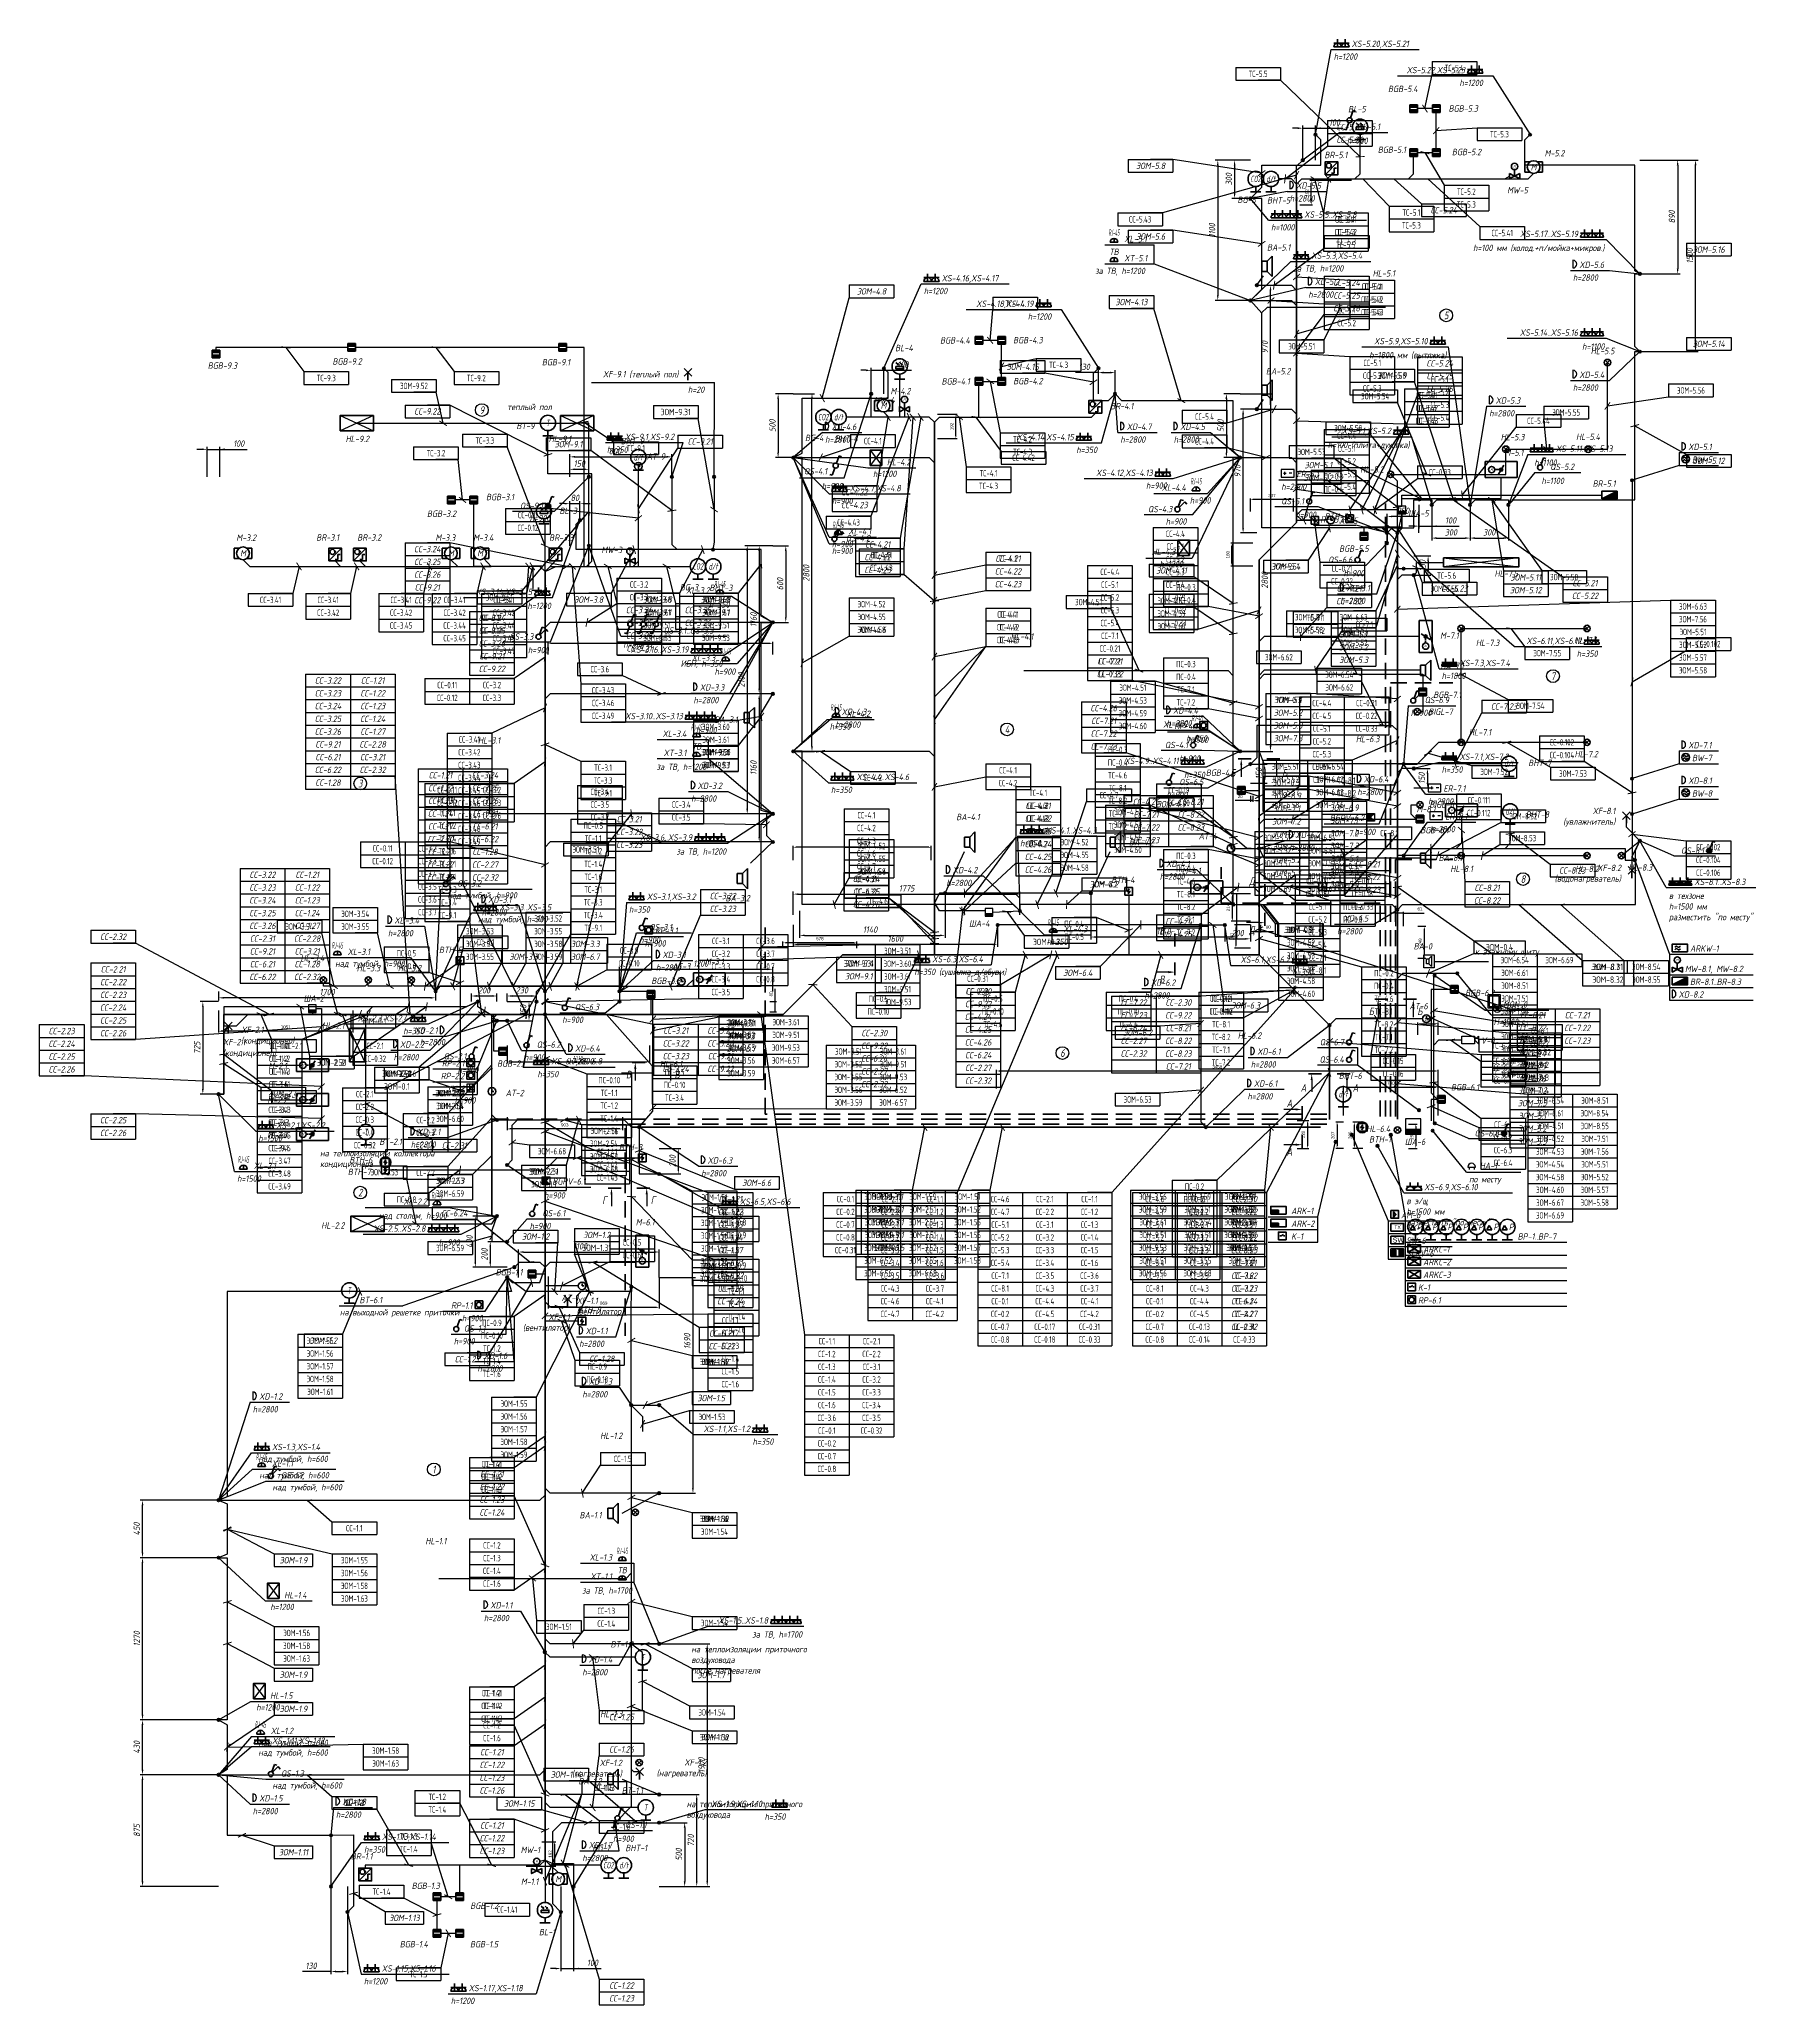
# Model space of a CAD drawing. Header units: millimetres. Extents: x -8189 to 16488, y -6763 to 17206.
# Drawn here: x 3047 to 16488, y 1815 to 17206 of the extents above; entities that cross this region are included whole.
import ezdxf
from ezdxf.enums import TextEntityAlignment as Align

# ---------------------------------------------------------------- set-up
doc = ezdxf.new("R2010")
doc.units = ezdxf.units.MM
doc.linetypes.add('DASHED', pattern=[19.05, 12.7, -6.35])
for name, color, linetype in [('01 Экспликация', 7, 'Continuous'), ('02 Розетки', 7, 'Continuous'), ('03 Стационарное ЭО', 7, 'Continuous'), ('04 Освещение', 7, 'Continuous'), ('05 Слаботочка', 7, 'Continuous'), ('06 Авт-ка климата', 7, 'Continuous'), ('07 Авт-ка общая', 7, 'Continuous'), ('08 Пож. и техн. сигн.', 7, 'Continuous'), ('10 Привязка', 7, 'Continuous'), ('12 Трассы и коробки 220', 7, 'Continuous'), ('13 Трассы и коробки слаботочки', 7, 'Continuous'), ('14 Лотки', 7, 'Continuous')]:
    doc.layers.add(name, color=color, linetype=linetype)
doc.layers.add('11 Привязка размеры', color=7, linetype='Continuous', plot=False)
doc.styles.add('GOST typeA', font='GOST_A.TTF')
doc.styles.get("Standard").update_dxf_attribs({"font": 'arial.ttf'})
doc.styles.add('ГОСТ-ISOCPEUR', font='isocpeui.ttf', dxfattribs={"width": 0.8})
doc.linetypes.add('12V', pattern='A,12.7,-5.08,["12V",Standard,S=2.54,R=0,X=-2.54,Y=-1.27],-5.08', length=22.86)
doc.linetypes.add('220V_LINE', pattern='A,0.2,-0.05,["~220V",Standard,S=0.1,R=0,X=0,Y=-0.05],-0.4,0.1', length=0.75)
doc.linetypes.add('24AC', pattern='A,20,-5,["24AC",Standard,S=2.54,R=0,X=-5,Y=-1.27],-5', length=30)
doc.dimstyles.new('ISO-25', dxfattribs={"dimtxt": 2.5, "dimasz": 2.5, "dimexe": 1.25, "dimexo": 0.625, "dimtad": 1, "dimtxsty": 'Standard', "dimcen": 2.5, "dimadec": 0, "dimazin": 0, "dimtfac": 1, "dimtmove": 0, "dimatfit": 3, "dimfxl": 1, "dimarcsym": 0})

msp = doc.modelspace()

# ---------------------------------------------------------------- texts
at = {"linetype": 'Continuous', "style": 'ГОСТ-ISOCPEUR', "width": 0.8}
for s, p in [('ША-5', (13766.6, 13469.1)), ('ША-4', (10327.5, 10256.9)), ('ША-2', (5117.2, 9669.8)), ('ША-6', (13740.4, 8547.6))]:
    msp.add_text(s, height=50, dxfattribs=at).set_placement(p)
at = {"layer": '01 Экспликация', "style": 'ГОСТ-ISOCPEUR', "width": 0.8}
for s, p in [('5', (14064.4, 15044.1)), ('9', (6512.6, 14302.2)), ('7', (14900.8, 12218.9)), ('4', (10625.6, 11801.6)), ('3', (5560.7, 11378)), ('8', (14665.9, 10629.7)), ('6', (11059.3, 9267)), ('2', (5560.7, 8174.2)), ('1', (6137.1, 6006.6))]:
    msp.add_text(s, height=60, dxfattribs=at).set_placement(p, align=Align.MIDDLE)
at = {"layer": '02 Розетки', "linetype": 'Continuous', "style": 'ГОСТ-ISOCPEUR', "width": 0.8}
for s, p in [('h=1200', (13183.5, 17046)), ('XS-5.20,XS-5.21', (13323.5, 17146.1)), ('h=1200', (14167.9, 16840.2)), ('XS-5.5..XS-5.8', (12952.6, 15808.9)), ('h=1000', (12692.6, 15708.9)), ('за ТВ, h=1200', (12868.2, 15387.2)), ('XS-5.3,XS-5.4', (13009, 15487.3)), ('XD-5.6', (15106.6, 15415.3)), ('h=1200', (9973.2, 15210.1)), ('XS-4.16,XS-4.17', (10113.2, 15310.1)), ('h=2800', (15056.6, 15315.3)), ('h=1200', (10787.9, 15010.2)), ('h=2800', (15056.6, 14453.8)), ('XD-5.4', (15106.6, 14553.9)), ('h=350', (7491.6, 13967.5)), ('XS-9.1,XS-9.2', (7633, 14067.6)), ('h=350', (11167.5, 13965.6)), ('XS-5.11..XS-5.13', (14922.8, 13975.4)), ('XS-4.7,XS-4.8', (9393.3, 13665.4)), ('h=900', (11713.3, 13686)), ('h=900', (9253.3, 13565.3)), ('XS-7.3,XS-7.4', (14168.9, 12296.8)), ('h=350', (15086.7, 12369.7)), ('h=1800', (14028.9, 12196.7)), ('XS-7.1,XS-7.2', (14168.9, 11562.8)), ('XS-4.4..XS-4.6', (9446.4, 11404.2)), ('h=350', (14028.9, 11462.7)), ('h=350', (9246.4, 11304.1)), ('h=350', (10727.5, 10885.6)), ('XS-4.1..XS-4.3', (10927.5, 10985.7)), ('XS-8.1..XS-8.3', (16007.3, 10582.5)), ('XS-3.1,XS-3.2', (7804.7, 10466.8)), ('XS-3.3..XS-3.5', (6650.4, 10384.1)), ('h=350', (7664.7, 10366.7)), ('XS-6.3,XS-6.4', (10039.5, 9977.6)), ('h=350 (сушилка д/обуви)', (9899.5, 9877.5)), ('h=350', (12858.4, 9873.6)), ('h=350', (5897.3, 9414.7)), ('h=350', (6947.9, 9077.5)), ('XS-6.7,XS-6.8', (7056.5, 9177.6)), ('h=1500', (4762.2, 8575.2)), ('XS-2.1,XS-2.2', (4902.2, 8675.3)), ('XS-6.9,XS-6.10', (13892.3, 8192.6)), ('h=350', (8393.4, 7978.3)), ('XS-6.5,XS-6.6', (8533.4, 8078.4)), ('XS-1.3,XS-1.4', (4869.5, 6157)), ('h=350', (8632.7, 6199)), ('XS-1.11,XS-1.12', (4869.5, 3857)), ('h=350', (8727, 3261.9)), ('XS-1.13,XS-1.14', (5730.4, 3105.1)), ('h=350', (5590.4, 3005)), ('h=1200', (5588.6, 1972.9)), ('XS-1.15,XS-1.16', (5728.6, 2073)), ('h=1200', (6269.4, 1819.6)), ('XS-1.17,XS-1.18', (6409.4, 1919.7))]:
    msp.add_text(s, height=50, dxfattribs=at).set_placement(p)
for s, p in [('XS-5.22,XS-5.23', (14212.2, 16940.2)), ('XS-5.17..XS-5.19', (15096.8, 15657.1)), ('h=100 мм (холод.+п/мойка+микров.)', (15303.6, 15547.5)), ('XS-4.18,XS-4.19', (10832.2, 15110.2)), ('XS-5.14..XS-5.16', (15096.8, 14884.6)), ('XS-5.9,XS-5.10', (13919.1, 14817.7)), ('h=1100', (15303.6, 14775)), ('h=1800 мм (вытяжка)', (14065.8, 14708.2)), ('XS-5.1,XS-5.2', (13631.8, 14113.9)), ('XS-4.14,XS-4.15', (11147.5, 14065.6)), ('h=100 (плита+духовка)', (13778.5, 14004.4)), ('h=1100', (14929.6, 13865.9)), ('XS-4.12,XS-4.13', (11765.4, 13786.1)), ('XS-3.14,XS-3.15', (6906.5, 12853.9)), ('h=1200', (7053.3, 12744.3)), ('XS-6.11,XS-6.12', (15123.5, 12469.8)), ('XS-3.16..XS-3.19', (8130.8, 12402.2)), ('ИБП, h=350', (8397.5, 12292.7)), ('XS-3.10..XS-3.13', (8085.4, 11881.3)), ('h=900', (8352.1, 11771.7)), ('XS-4.9..XS-4.11', (11968.4, 11529.8)), ('h=350', (12175.1, 11420.3)), ('XS-3.6..XS-3.9', (8159.4, 10930.4)), ('за ТВ, h=1200', (8426.2, 10820.8)), ('XS-6.1,XS-6.2', (12838.4, 9973.7)), ('XS-2.3,XS-2.4', (5934.1, 9514.7)), ('XS-2.5..XS-2.8', (6071.4, 7867.6)), ('h=900', (6338.2, 7758)), ('XS-1.1,XS-1.2', (8612.7, 6299.1)), ('XS-1.5..XS-1.8', (8754.5, 4798.8)), ('за ТВ, h=1700', (9021.2, 4689.3)), ('XS-1.9,XS-1.10', (8707, 3362))]:
    msp.add_text(s, height=50, dxfattribs=at).set_placement(p, align=Align.RIGHT)
at = {"layer": '02 Розетки', "linetype": 'Continuous', "char_height": 50, "style": 'ГОСТ-ISOCPEUR'}
for s, width, gutter_width, insert, attachment_point in [('{\\pxql;в техзоне\\Ph=1500 мм\\Pразместить "по месту"}', 1073.174, 1073.2, (15808.5, 10408.4), 4), ('{\\pxqc;над тумбой, h=900}', 957.621, 957.6, (6755.3, 10309), 5), ('{\\pxql;в э/щ\\Ph=1500 мм\\Pразместить "по месту"}', 1073.174, 1073.2, (13753.5, 8018.5), 4), ('{\\pxqc;над тумбой, h=600}', 957.621, 957.6, (5034.4, 6081.9), 5), ('{\\pxqc;над тумбой, h=600}', 957.621, 957.6, (5034.4, 3781.9), 5)]:
    msp.add_mtext_dynamic_manual_height_columns(s, width=width, gutter_width=gutter_width, heights=[446.2], dxfattribs=dict(at, insert=insert, attachment_point=attachment_point))
at = {"layer": '03 Стационарное ЭО', "color": 7, "linetype": 'Continuous', "style": 'ГОСТ-ISOCPEUR', "width": 0.8}
msp.add_text('XF-9.1 (теплый пол)', height=50, dxfattribs=at).set_placement((8052, 14558.9), align=Align.RIGHT)
msp.add_text('h=20', height=50, dxfattribs=at).set_placement((8126, 14437.1))
at = {"layer": '03 Стационарное ЭО', "color": 7, "style": 'ГОСТ-ISOCPEUR', "width": 0.8}
for s, p in [('KB-1', (14529.5, 9586)), ('HA-1', (14326.8, 8359.7))]:
    msp.add_text(s, height=50, dxfattribs=at).set_placement(p)
at = {"layer": '03 Стационарное ЭО', "color": 7, "linetype": 'Continuous', "char_height": 50, "attachment_point": 4, "style": 'ГОСТ-ISOCPEUR'}
for s, width, gutter_width, heights, insert in [('{\\pxqr;XF-8.1\\P(увлажнитель)}', 1073.174, 1073.2, [446.2], (14315.9, 11114.5)), ('{\\pxqr;XF-8.2\\P(водонагреватель)}', 1073.174, 1073.2, [446.2], (14360.5, 10668.8)), ('{\\pxql;XF-2.1\\P(кондиционер)}', 470.45, 470.4, [160.9], (4627.8, 9400.8)), ('{\\pxqr;XF-1.1\\P(вентилятор)}', 1073.174, 1073.2, [446.2], (6127.7, 7151.3)), ('{\\pxqr;XF-1.2\\P(нагреватель)}', 1073.174, 1073.2, [446.2], (6536.6, 3659.2))]:
    msp.add_mtext_dynamic_manual_height_columns(s, width=width, gutter_width=gutter_width, heights=heights, dxfattribs=dict(at, insert=insert))
at = {"layer": '04 Освещение', "linetype": 'Continuous', "style": 'ГОСТ-ISOCPEUR', "width": 0.8}
for s, p in [('HL-5.1', (13663.9, 15348.5)), ('HL-5.5', (15382.4, 14740.2)), ('HL-9.2', (5630.2, 14051.5)), ('HL-9.1', (7212, 14051.5)), ('HL-5.3', (14676.5, 14065.8)), ('HL-5.4', (15268.3, 14068.1)), ('HL-5.2', (13575.8, 13813.3)), ('h=1100', (14985.9, 13723.6)), ('QS-9.1', (6991.2, 13528)), ('QS-4.3', (11919.2, 13501.9)), ('QS-5.1', (12951.3, 13564.1)), ('h=900', (13045.3, 13458.1)), ('HL-4.3', (11943.5, 13167.9)), ('QS-6.6', (13329.3, 13105.5)), ('h=900', (13423.4, 12999.5)), ('HL-7.5', (14627.7, 12997.9)), ('QS-3.3', (6915.9, 12503.9)), ('HL-4.1', (10830.8, 12505)), ('HL-7.3', (14480.4, 12454.7)), ('HL-7.4', (15252.1, 12474.4)), ('h=900', (7036.3, 12397.9)), ('HL-3.1', (6656.6, 11690.6)), ('QS-4.1', (12042.7, 11654.8)), ('HL-6.3', (13541.5, 11701.6)), ('HL-7.1', (14416.4, 11754.3)), ('h=900', (12136.7, 11548.7)), ('HL-7.2', (15252.1, 11582.9)), ('BGRV-6.2', (13422.2, 11083.2)), ('h=900', (13508.9, 10973.6)), ('QS-8.1', (16083.5, 10827.4)), ('HL-8.1', (14273.5, 10684.6)), ('HL-8.2', (15259.5, 10684.6)), ('HL-8.3', (15678, 10695.8)), ('HL-3.4', (5279.2, 9986.3)), ('HL-3.3', (5716.9, 9907.4)), ('HL-3.2', (6037.7, 9907.4)), ('HL-2.1', (5436.8, 9457.3)), ('HL-6.2', (12616, 9379.3)), ('QS-2.1', (6392, 9216.8)), ('QS-6.4', (13263.1, 9191.6)), ('QS-6.7', (13263.1, 9327.2)), ('h=900', (6486, 9110.8)), ('HL-6.1', (8081.5, 9155.7)), ('HL-6.4', (13625.9, 8648.7)), ('QS-6.8', (14477.4, 8613.8)), ('h=900', (7162.8, 8127.6)), ('HL-2.2', (5436.8, 7891.7))]:
    msp.add_text(s, height=50, dxfattribs=at).set_placement(p, align=Align.RIGHT)
for s, p in [('HL-4.2', (9684.4, 13869.4)), ('QS-5.2', (14879.1, 13833.1)), (' h=1200', (9545.9, 13777.7)), ('h=2800', (12773, 13677.1)), ('ER-5.1', (12893, 13777.2)), ('h=900', (6886.7, 13431.4)), ('h=900', (11867.6, 13405.3)), ('QS-4.2', (9363.3, 13274.1)), ('h=900', (9253.3, 13174)), (' h=1200', (11789.3, 13071.4)), ('QS-6.9', (13896.2, 12007.1)), ('h=900', (13786.2, 11907)), ('QS-6.5', (11973.7, 11364.7)), ('h=900', (11873.7, 11264.6)), ('h=2800', (13923.1, 11213.5)), ('ER-7.1', (14043.1, 11313.6)), ('ER-8.1', (14056.4, 11095.6)), ('h=2800', (13936.4, 10995.5)), ('QS-3.2', (6320.4, 10570.7)), ('h=900', (7744.9, 10128.1)), ('QS-3.1', (7824.9, 10228.2)), ('h=900', (7142.2, 9502.6)), ('QS-6.3', (7242.2, 9602.7)), ('h=900', (6842.8, 9208.3)), ('QS-6.2', (6942.8, 9308.4)), ('BGRV-6.1', (7065.2, 8237.1)), ('QS-6.1', (6986.9, 7987.7)), ('h=900', (6886.9, 7887.6)), ('QS-1.1', (6372.6, 7085.6)), ('h=900', (6292.6, 6985.5)), ('HL-1.2', (7439.3, 6245.1)), ('QS-1.2', (4940.2, 5935.5)), ('HL-1.1', (6070.3, 5420.4)), (' h=1200', (4826.5, 4904.4)), ('HL-1.4', (4964.9, 4996.2)), (' h=1200', (4716.3, 4118.2)), ('HL-1.5', (4854.7, 4210)), ('HL-1.3', (7439.3, 4065.4)), ('QS-1.3', (4940.2, 3600.2))]:
    msp.add_text(s, height=50, dxfattribs=at).set_placement(p)
at = {"layer": '04 Освещение', "linetype": 'Continuous', "char_height": 50, "attachment_point": 5, "style": 'ГОСТ-ISOCPEUR'}
for s, insert in [('{\\pxqc;над тумбой, h=900}', (6515.3, 10495.6)), ('{\\pxqc;над тумбой, h=600}', (5145, 5860.4)), ('{\\pxqc;над тумбой, h=600}', (5145, 3525.1))]:
    msp.add_mtext_dynamic_manual_height_columns(s, width=957.621, gutter_width=957.6, heights=[446.2], dxfattribs=dict(at, insert=insert))
at = {"layer": '05 Слаботочка', "linetype": 'Continuous', "style": 'ГОСТ-ISOCPEUR', "width": 0.8}
for s, p in [('XL-5.1', (11543.1, 15617.2)), ('за ТВ, h=1200', (11314.9, 15367.1)), ('XT-5.1', (11543.1, 15467.2)), ('h=900', (12056.2, 13570.1)), ('h=900', (9253.3, 13228.2)), ('XL-4.1', (9383.3, 13328.3)), ('XL-4.2', (9366.4, 11899.5)), ('h=350', (9236.4, 11799.5)), ('h=350', (10936.7, 10113.3)), ('XL-4.3', (11066.7, 10213.4)), ('XL-3.1', (5461.4, 10035.2)), ('MON-0', (14509.8, 9622.4)), ('V-0', (14337.3, 9340.1)), ('XL-2.1', (4725.9, 8359)), ('h=1500', (4595.9, 8258.9)), ('AM-6', (13710.9, 7973)), ('TX-6', (13750.9, 7873)), ('SW-6', (13750.9, 7773)), ('SERV-6', (13750.9, 7673)), ('XL-1.1', (4867.7, 6028.9)), ('XL-1.2', (4859.5, 3933.6))]:
    msp.add_text(s, height=50, dxfattribs=at).set_placement(p)
for s, p in [('BA-5.1', (12844.5, 15551.6)), ('BA-5.2', (12844.5, 14581.6)), ('AT-9', (7947.4, 13914.3)), ('XL-4.4', (12026.2, 13670.2)), ('AT-5', (13370.4, 13411.1)), ('XL-3.2', (8296.5, 12864.8)), ('h=350', (8453.3, 12755.3)), ('XL-3.3', (8341.4, 12338.8)), ('BA-7.1', (14201.8, 12273.4)), ('h=900', (8498.2, 12229.2)), ('BA-3.1', (8516.7, 11853)), ('XL-4.5', (12035.4, 11815.7)), ('XL-3.4', (8114.6, 11742.9)), ('h=350', (12192.2, 11706.2)), ('XT-3.1', (8114.6, 11592.9)), ('за ТВ, h=1200', (8271.3, 11483.3)), ('BA-4.1', (10412.2, 11090.8)), ('BA-4.2', (11773.5, 10892.8)), ('AT-4', (12270.2, 10940.5)), ('BA-8.1', (14189.4, 10771)), ('BA-3.2', (8611.2, 10454.9)), ('BA-0', (13953.9, 10078.3)), ('к этажному щиту', (14788.1, 10036.5)), ('AT-3', (8144.9, 9922.1)), ('AT-6', (13920, 9609.6)), ('AT-2', (6841, 8929.4)), ('над столом, h=900', (6238.8, 7969.2)), ('XL-2.2', (6082, 8078.8)), ('AT-1', (7269.3, 7325.2)), ('BA-1.1', (7450.3, 5622.7)), ('XL-1.3', (7532, 5292.9)), ('за ТВ, h=1700', (7688.7, 5033.4)), ('XT-1.1', (7532, 5142.9)), ('BA-1.2', (7450.3, 3539.6))]:
    msp.add_text(s, height=50, dxfattribs=at).set_placement(p, align=Align.RIGHT)
at = {"layer": '05 Слаботочка', "linetype": 'Continuous', "char_height": 50, "attachment_point": 5, "style": 'ГОСТ-ISOCPEUR'}
for s, insert in [('{\\pxqc;над тумбой, h=900}', (5636.2, 9960.1)), ('{\\pxqc;над тумбой, h=600}', (5042.6, 5953.8)), ('{\\pxqc;над тумбой, h=600}', (5034.4, 3858.5))]:
    msp.add_mtext_dynamic_manual_height_columns(s, width=957.621, gutter_width=957.6, heights=[446.2], dxfattribs=dict(at, insert=insert))
at = {"layer": '06 Авт-ка климата', "linetype": 'Continuous', "style": 'ГОСТ-ISOCPEUR', "width": 0.8}
for s, p in [('MW-5', (14703.8, 15999.3)), ('BG-5', (12574, 15924.4)), ('BHT-5', (12842.7, 15919.9)), ('теплый пол', (7060.8, 14301.9)), ('MW-4', (9746.8, 14355.1)), ('BT-9', (6924.7, 14153.3)), ('BHT-9', (7783.1, 14035)), ('BG-4', (9188.5, 14059.3)), ('BHT-4', (9457.1, 14054.9)), ('M-5.1', (14669.1, 13943.8)), ('RP-5.1', (13257.8, 13421.4)), ('MW-3', (7610.2, 13182.2)), ('BG-3', (8206.7, 12890)), ('BHT-3', (8475.3, 12885.6)), ('RP-4.1', (12114.6, 11803.5)), ('h=900', (12201.3, 11694)), ('BHT-7', (14887.1, 11514.1)), ('BHT-8', (14869.6, 11110.1)), ('M-4.1', (12142.3, 10669.4)), ('M-3.1', (8406.9, 9958.6)), ('M-2.1', (4986.9, 9141.6)), ('RP-2.2', (6376.2, 9062.3)), ('RP-2.1', (6376.2, 9162.3)), ('BHT-6', (13404.3, 9064.6)), ('YK-2', (6376.2, 8962.3)), ('M-2.2', (4986.9, 8871.6)), ('h=900', (6462.9, 8871.5)), ('M-2.3', (4986.9, 8601.6)), ('M-6.1', (7865.1, 7917.3)), ('RP-1.1', (6439.6, 7265.8)), ('h=900', (6519.6, 7165.8)), ('BT-1.2', (7696.7, 4611.9)), ('BT-1.1', (7775.3, 3466.5)), ('MW-1', (6968.5, 3001.5)), ('BG-1', (7513, 3018.9)), ('BHT-1', (7807.1, 3016.8))]:
    msp.add_text(s, height=50, dxfattribs=at).set_placement(p, align=Align.RIGHT)
at = {"layer": '06 Авт-ка климата', "lineweight": 40, "style": 'ГОСТ-ISOCPEUR', "width": 0.8}
msp.add_text('M', height=20, rotation=360, dxfattribs=at).set_placement((14420, 13836.1), align=Align.MIDDLE_CENTER)
at = {"layer": '06 Авт-ка климата', "linetype": 'Continuous', "style": 'ГОСТ-ISOCPEUR', "width": 0.8}
for s, p in [('M-7.1', (14016.7, 12511.1)), ('M-8.1', (13832.7, 11152.7)), ('RP-3.1', (7868.9, 10200.8)), ('h=900', (7788.9, 10100.7)), ('BT-2.1', (5710.4, 8547.7)), ('BP-1..BP-7', (14623.9, 7805.5)), ('ARKC-1', (13883.9, 7705.5)), ('ARKC-2', (13883.9, 7605.5)), ('ARKC-3', (13883.9, 7505.5)), ('K-1', (13843.9, 7405.5)), ('BT-6.1', (5554.4, 7308)), ('RP-6.1', (13843.9, 7305.5))]:
    msp.add_text(s, height=50, dxfattribs=at).set_placement(p)
at = {"layer": '06 Авт-ка климата', "color": 7, "linetype": 'Continuous', "char_height": 50, "style": 'ГОСТ-ISOCPEUR'}
for s, width, gutter_width, heights, insert, attachment_point in [('{\\pxql;XF-2.1\\P(кондиционер)}', 470.45, 470.4, [160.9], (4485.1, 9304.1), 4), ('{\\pxql;XF-1.1\\P(вентилятор)}', 502.515, 1073.2, [446.2], (7254.5, 7352.5), 1), ('{\\pxqr;XF-1.2\\P(нагреватель)}', 1073.174, 1073.2, [446.2], (7200, 3663.6), 4)]:
    msp.add_mtext_dynamic_manual_height_columns(s, width=width, gutter_width=gutter_width, heights=heights, dxfattribs=dict(at, insert=insert, attachment_point=attachment_point))
at = {"layer": '06 Авт-ка климата', "char_height": 50, "width": 905.919, "attachment_point": 1, "style": 'ГОСТ-ISOCPEUR'}
for s, insert in [('{на теплоизоляции коллектора кондиционера}', (5245.8, 8507.8)), ('{на выходной решетке приточки}', (5400.8, 7262)), ('{на теплоизоляции приточного воздуховода\\Pпосле нагревателя}', (8153.4, 4623.6)), ('{на теплоизоляции приточного воздуховода}', (8116.8, 3411.1))]:
    msp.add_mtext(s, dxfattribs=dict(at, insert=insert))
at = {"layer": '07 Авт-ка общая', "linetype": 'Continuous', "style": 'ГОСТ-ISOCPEUR', "width": 0.8}
for s, p in [('QS-5.1', (13367.4, 16496.7)), ('XD-5.1', (15959.5, 13989.1)), ('BW-5', (15989.5, 13889.1)), ('h=900', (7620.7, 12441.9)), ('QS-3.1..QS-3.3', (7935.6, 12551.5)), ('XD-7.1', (15959.5, 11652.9)), ('BW-7', (15989.5, 11552.9)), ('XD-8.1', (15959.5, 11375.5)), ('BW-8', (15989.5, 11275.5)), ('ARKW-1', (15973.9, 10060.7)), ('MW-8.1, MW-8.2', (15933.9, 9900.7)), ('BR-8.1..BR-8.3', (15973.9, 9800.7)), ('XD-8.2', (15883.9, 9700.7)), ('QS-1.1', (7634.4, 3198.5)), ('h=900', (7539.5, 3089))]:
    msp.add_text(s, height=50, dxfattribs=at).set_placement(p)
for s, p in [('BR-5.1', (13290.7, 16275.3)), ('h=900', (13450, 16387.1)), ('M-5.2', (14990.6, 16289)), ('M-4.2', (9869.7, 14425.6)), ('BR-4.1', (11614.3, 14308.5)), ('QS-4.1', (9216.7, 13798.5)), ('h=900', (9337.1, 13682.4)), ('BR-5.1', (15391.1, 13701.9)), ('M-3.2', (4744.9, 13278.4)), ('BR-3.1', (5394.9, 13279.8)), ('BR-3.2', (5724.2, 13279.8)), ('M-3.3', (6304.7, 13278.4)), ('M-3.4', (6603.3, 13278.4)), ('BR-3.3', (7228.2, 13278.8)), ('BR-1.1', (5656.6, 2951.7)), ('M-1.1', (6955.7, 2753.8))]:
    msp.add_text(s, height=50, dxfattribs=at).set_placement(p, align=Align.RIGHT)
at = {"layer": '08 Пож. и техн. сигн.', "linetype": 'Continuous', "style": 'ГОСТ-ISOCPEUR', "width": 0.8}
for s, p in [('BGB-5.4', (13840.9, 16792.6)), ('BL-5', (13434.1, 16634.2)), ('BGB-5.3', (14312.9, 16639.2)), ('BGB-5.1', (13749.2, 16316.3)), ('BGB-5.2', (14338.2, 16298.6)), ('BL-4', (9888.3, 14763.6)), ('BGB-4.4', (10334.3, 14823.3)), ('BGB-4.3', (10904, 14825.2)), ('BGB-9.3', (4596.4, 14625.9)), ('BGB-9.2', (5572.2, 14658.2)), ('BGB-9.1', (7203.9, 14652.3)), ('BGB-4.1', (10334.3, 14502.5)), ('BGB-4.2', (10904, 14504.5)), ('BGB-3.1', (6764.9, 13596.7)), ('BGB-3.2', (6310.8, 13465.9)), ('BL-3', (7257.5, 13488.2)), ('BTH-3', (13291.7, 13444.7)), ('BGB-5.5', (13457, 13192.2)), ('BGB-7.1', (14182.5, 12047.9)), ('BGB-4.5', (12414, 11437.7)), ('BGB-8.1', (14083.5, 10988)), ('BTH-4', (11624.9, 10599.3)), ('BTH-2', (13365.5, 10536.6)), ('BTH-5', (6358.4, 10049.9)), ('BGB-3.3', (8068.8, 9808.2)), ('BGB-6.2', (14441.6, 9712.5)), ('BGB-2.1', (6850.7, 9159.7)), ('BGB-6.1', (14322.2, 8974.5)), ('BTH-8', (7768.3, 8504.3)), ('BTH-1', (13631.2, 8566.5)), ('BTH-7', (5643, 8311.3)), ('BTH-6', (5656.2, 8403.6)), ('BGB-1.1', (6831.3, 7525.9)), ('BTH-9', (7444.9, 7233.1)), ('BGB-1.3', (6182.7, 2720.5)), ('BGB-1.2', (6640.4, 2564.7)), ('BGB-1.4', (6091.3, 2263.3)), ('BGB-1.5', (6640.4, 2263.3)), ('BL-1', (7087.6, 2358.1))]:
    msp.add_text(s, height=50, dxfattribs=at).set_placement(p, align=Align.RIGHT)
for s, p in [('BIGL-7', (13924.6, 11915.4)), ('BIGL-8', (13932.6, 11188.7)), ('ARK-1', (12850.9, 8005.5)), ('ARK-2', (12850.9, 7905.5)), ('K-1', (12850.9, 7805.5))]:
    msp.add_text(s, height=50, dxfattribs=at).set_placement(p)
at = {"layer": '12 Трассы и коробки 220', "linetype": 'Continuous', "style": 'ГОСТ-ISOCPEUR', "width": 0.8}
for s, height, p in [('XD-5.5', 50, (12889, 16035.5)), ('h=2800', 50, (12839, 15935.4)), ('XD-5.2', 50, (13034.5, 15282.1)), ('h=2800', 50, (12984.5, 15182)), ('XD-5.3', 50, (14451, 14352.7)), ('XD-4.6', 50, (9250.4, 14147.1)), ('XD-4.7', 50, (11562.6, 14147.1)), ('XD-4.5', 50, (11980.5, 14147.1)), ('h=2800', 50, (14401, 14252.6)), ('h=2800', 50, (9200.4, 14047)), ('h=2800', 50, (11512.6, 14047)), ('h=2800', 50, (11930.5, 14047)), ('XD-5.1', 50, (13283.3, 12883.5)), ('h=2800', 50, (13233.3, 12783.4)), ('h=2800', 50, (8169.6, 12005.9)), ('XD-3.3', 50, (8219.6, 12106)), ('h=2800', 50, (9280, 11814)), ('XD-4.3', 50, (9330, 11914)), ('h=2800', 50, (11875, 11824.9)), ('XD-4.4', 50, (11925, 11925)), ('XD-6.4', 50, (13418.4, 11386.6)), ('h=2800', 50, (8152.1, 11235.3)), ('XD-3.2', 50, (8202.1, 11335.4)), ('h=2800', 50, (13368.4, 11286.5)), ('XD-4.1', 50, (11871.1, 10724.1)), ('h=2800', 50, (10150, 10574.6)), ('XD-4.2', 50, (10200, 10674.7)), ('h=2800', 50, (11821.1, 10624)), ('Д', 60, (12521.3, 10582.5)), ('XD-3.4', 50, (5827.5, 10281.2)), ('XD-6.5', 50, (13260.4, 10296.7)), ('h=2800', 50, (5777.5, 10181.1)), ('Д', 60, (12521.3, 10200.9)), ('h=2800', 50, (13210.4, 10196.6)), ('XD-3.1', 50, (7926.5, 10011.4)), ('h=2800', 50, (7876.5, 9911.3)), ('h=2800', 50, (11701.8, 9693.6)), ('XD-6.2', 50, (11751.8, 9793.7)), ('Б', 60, (13458.1, 9563.9)), ('Б', 60, (13838, 9563.9)), ('H=1500', 50, (14435.8, 9485.9)), ('h=2800', 50, (5821.3, 9209.4)), ('XD-2.2', 50, (5871.3, 9309.5)), ('В', 60, (7641.5, 9068.3)), ('В', 60, (8021.4, 9068.3)), ('h=2800', 50, (12508, 8903.3)), ('XD-6.1', 50, (12558, 9003.3)), ('А', 60, (12814.4, 8843.7)), ('XD-2.1', 50, (6005.9, 8625.2)), ('h=2800', 50, (5955.9, 8525.1)), ('А', 60, (12814.4, 8462)), ('h=2800', 50, (8230.3, 8301.2)), ('XD-6.3', 50, (8280.3, 8401.3)), ('по месту', 50, (14243.2, 8253.9)), ('Г', 60, (7455.1, 8084.8)), ('Г', 60, (7835, 8084.8)), ('XD-1.1', 50, (7324.5, 7065.6)), ('h=2800', 50, (7274.5, 6965.5)), ('h=2800', 50, (6478.3, 6772)), ('XD-1.6', 50, (6528.3, 6872.1)), ('h=2800', 50, (7299.6, 6569.8)), ('XD-1.3', 50, (7349.6, 6669.9)), ('h=2800', 50, (4718.5, 6452.7)), ('XD-1.2', 50, (4768.5, 6552.8)), ('XD-1.4', 50, (7349.6, 4494.1)), ('h=2800', 50, (7299.6, 4394)), ('XD-1.5', 50, (4768.5, 3405.8)), ('XD-1.8', 50, (5419.9, 3377.9)), ('h=2800', 50, (4718.5, 3305.7)), ('h=2800', 50, (5369.9, 3277.8)), ('XD-1.7', 50, (7349.6, 3038.2)), ('h=2800', 50, (7299.6, 2938.2))]:
    msp.add_text(s, height=height, dxfattribs=at).set_placement(p)
at = {"layer": '13 Трассы и коробки слаботочки', "linetype": 'Continuous', "style": 'ГОСТ-ISOCPEUR', "width": 0.8}
for s, height, p in [('Б', 60, (12373.1, 11431.2)), ('Б', 60, (12779.7, 11431.2)), ('XD-6.2', 50, (12884.3, 10950.7)), ('h=2800', 50, (12834.3, 10850.6)), ('XD-3.1', 50, (6561.7, 10444)), ('h=2800', 50, (6511.7, 10343.9)), ('В', 60, (11817.8, 10195.3)), ('В', 60, (11817.8, 9813.6)), ('XD-6.4', 50, (7242, 9278.7)), ('XD-6.1', 50, (12584.1, 9253.4)), ('h=2800', 50, (7192, 9178.6)), ('h=2800', 50, (12534.1, 9153.3)), ('А', 60, (12924.6, 8964.2)), ('А', 60, (13331.2, 8964.2)), ('XD-1.1', 50, (6578.7, 4917.6)), ('h=2800', 50, (6528.7, 4817.6))]:
    msp.add_text(s, height=height, dxfattribs=at).set_placement(p)
for s, p in [('XD-2.1', (6166.9, 9418.9)), ('h=2800', (6223.6, 9328.2))]:
    msp.add_text(s, height=50, dxfattribs=at).set_placement(p, align=Align.RIGHT)

# ---------------------------------------------------------------- blocks, each defined once
blk = doc.blocks.new('розетка скрытая трехполюсная')
at = {"color": 0, "lineweight": -2}
for p, q in [((-1.5, 1.5), (1.5, 1.5)), ((-1.5, 0), (1.5, 0)), ((0, 0), (0, 3))]:
    blk.add_line(p, q, dxfattribs=at)
blk.add_arc((0, 0), 1.5, 0, 180, dxfattribs=at)
blk = doc.blocks.new('розетка открытая трехполюсная')
at = {"color": 0, "lineweight": -2}
for p, q in [((-1.5, 1.5), (1.5, 1.5)), ((-1.5, 0), (1.5, 0)), ((0, 1.5), (0, 3))]:
    blk.add_line(p, q, dxfattribs=at)
blk.add_arc((0, 0), 1.5, 0, 180, dxfattribs=at)
blk = doc.blocks.new('розетка скрытая трехполюсная IP54')
at = {"lineweight": -2}
h = blk.add_hatch(color=0, dxfattribs=at)
h.paths.add_polyline_path([(0, 0), (0, 1.5, 0.414214), (-1.5, 0)])
h.paths.add_polyline_path([(1.5, 0, 0.414214), (0, 1.5), (0, 0)])
at = {"color": 0, "lineweight": -2}
for p, q in [((-1.5, 1.5), (1.5, 1.5)), ((-1.5, 0), (1.5, 0)), ((0, 0), (0, 3))]:
    blk.add_line(p, q, dxfattribs=at)
blk.add_arc((0, 0), 1.5, 0, 180, dxfattribs=at)
blk = doc.blocks.new('*D67')
at = {"layer": '11 Привязка размеры', "color": 0, "lineweight": -2}
for p, q in [((5331, 2740), (5331, 2054)), ((5461, 2740), (5461, 2054)), ((5331, 2074), (5107, 2074)), ((5371, 2074), (5421, 2074))]:
    blk.add_line(p, q, dxfattribs=at)
at = {"layer": '11 Привязка размеры', "color": 0}
for points in [[(5371, 2081), (5371, 2068), (5331, 2074)], [(5421, 2068), (5421, 2081), (5461, 2074)]]:
    blk.add_solid(points, dxfattribs=at)
at = {"layer": 'Defpoints', "color": 0}
for p in [(5331, 2740), (5461, 2740), (5461, 2074)]:
    blk.add_point(p, dxfattribs=at)
at = {"layer": '11 Привязка размеры', "color": 0, "insert": (5175, 2119), "char_height": 50, "attachment_point": 5, "style": 'ГОСТ-ISOCPEUR'}
blk.add_mtext('130', dxfattribs=at)
blk = doc.blocks.new('*D68')
at = {"layer": '11 Привязка размеры', "color": 0, "lineweight": -2}
for p, q in [((4451, 3615), (3836, 3615)), ((3856, 2780), (3856, 3575)), ((4451, 2740), (3836, 2740))]:
    blk.add_line(p, q, dxfattribs=at)
at = {"layer": '11 Привязка размеры', "color": 0}
for points in [[(3862, 3575), (3849, 3575), (3856, 3615)], [(3849, 2780), (3862, 2780), (3856, 2740)]]:
    blk.add_solid(points, dxfattribs=at)
at = {"layer": 'Defpoints', "color": 0}
for p in [(3856, 3615), (4451, 3615), (4451, 2740)]:
    blk.add_point(p, dxfattribs=at)
at = {"layer": '11 Привязка размеры', "color": 0, "insert": (3811, 3178), "char_height": 50, "attachment_point": 5, "rotation": 90, "style": 'ГОСТ-ISOCPEUR'}
blk.add_mtext('875', dxfattribs=at)
blk = doc.blocks.new('*D69')
at = {"layer": '11 Привязка размеры', "color": 0, "lineweight": -2}
for p, q in [((4451, 5765), (3836, 5765)), ((3856, 5355), (3856, 5725)), ((4451, 5315), (3836, 5315))]:
    blk.add_line(p, q, dxfattribs=at)
at = {"layer": '11 Привязка размеры', "color": 0}
for points in [[(3862, 5725), (3849, 5725), (3856, 5765)], [(3849, 5355), (3862, 5355), (3856, 5315)]]:
    blk.add_solid(points, dxfattribs=at)
at = {"layer": 'Defpoints', "color": 0}
for p in [(3856, 5765), (4451, 5765), (4451, 5315)]:
    blk.add_point(p, dxfattribs=at)
at = {"layer": '11 Привязка размеры', "color": 0, "insert": (3811, 5540), "char_height": 50, "attachment_point": 5, "rotation": 90, "style": 'ГОСТ-ISOCPEUR'}
blk.add_mtext('450', dxfattribs=at)
blk = doc.blocks.new('*D70')
at = {"layer": '11 Привязка размеры', "color": 0, "lineweight": -2}
for p, q in [((7901, 3240), (8121, 3240)), ((8101, 3200), (8101, 2780)), ((7901, 2740), (8121, 2740))]:
    blk.add_line(p, q, dxfattribs=at)
at = {"layer": '11 Привязка размеры', "color": 0}
for points in [[(8108, 3200), (8094, 3200), (8101, 3240)], [(8094, 2780), (8108, 2780), (8101, 2740)]]:
    blk.add_solid(points, dxfattribs=at)
at = {"layer": 'Defpoints', "color": 0}
for p in [(7901, 3240), (7901, 2740), (8101, 2740)]:
    blk.add_point(p, dxfattribs=at)
at = {"layer": '11 Привязка размеры', "color": 0, "insert": (8056, 2990), "char_height": 50, "attachment_point": 5, "rotation": 90, "style": 'ГОСТ-ISOCPEUR'}
blk.add_mtext('500', dxfattribs=at)
blk = doc.blocks.new('*D71')
at = {"layer": '11 Привязка размеры', "color": 0, "lineweight": -2}
for p, q in [((7901, 4640), (8298, 4640)), ((8278, 4600), (8278, 2780)), ((7901, 2740), (8298, 2740))]:
    blk.add_line(p, q, dxfattribs=at)
at = {"layer": '11 Привязка размеры', "color": 0}
for points in [[(8284, 4600), (8271, 4600), (8278, 4640)], [(8271, 2780), (8284, 2780), (8278, 2740)]]:
    blk.add_solid(points, dxfattribs=at)
at = {"layer": 'Defpoints', "color": 0}
for p in [(7901, 4640), (7901, 2740), (8278, 2740)]:
    blk.add_point(p, dxfattribs=at)
at = {"layer": '11 Привязка размеры', "color": 0, "insert": (8233, 3690), "char_height": 50, "attachment_point": 5, "rotation": 90, "style": 'ГОСТ-ISOCPEUR'}
blk.add_mtext('1900', dxfattribs=at)
blk = doc.blocks.new('*D72')
at = {"layer": '11 Привязка размеры', "color": 0, "lineweight": -2}
for p, q in [((7901, 7510), (8186, 7510)), ((8166, 7470), (8166, 5860)), ((7901, 5820), (8186, 5820))]:
    blk.add_line(p, q, dxfattribs=at)
at = {"layer": '11 Привязка размеры', "color": 0}
for points in [[(8172, 7470), (8159, 7470), (8166, 7510)], [(8159, 5860), (8172, 5860), (8166, 5820)]]:
    blk.add_solid(points, dxfattribs=at)
at = {"layer": 'Defpoints', "color": 0}
for p in [(7901, 7510), (7901, 5820), (8166, 5820)]:
    blk.add_point(p, dxfattribs=at)
at = {"layer": '11 Привязка размеры', "color": 0, "insert": (8121, 7010), "char_height": 50, "attachment_point": 5, "rotation": 90, "style": 'ГОСТ-ISOCPEUR'}
blk.add_mtext('1690', dxfattribs=at)
blk = doc.blocks.new('*D73')
at = {"layer": '11 Привязка размеры', "color": 0, "lineweight": -2}
for p, q in [((7901, 8520), (8071, 8520)), ((8051, 8480), (8051, 8360)), ((7901, 8320), (8071, 8320))]:
    blk.add_line(p, q, dxfattribs=at)
at = {"layer": '11 Привязка размеры', "color": 0}
for points in [[(8058, 8480), (8045, 8480), (8051, 8520)], [(8045, 8360), (8058, 8360), (8051, 8320)]]:
    blk.add_solid(points, dxfattribs=at)
at = {"layer": 'Defpoints', "color": 0}
for p in [(7901, 8520), (7901, 8320), (8051, 8320)]:
    blk.add_point(p, dxfattribs=at)
at = {"layer": '11 Привязка размеры', "color": 0, "insert": (8006, 8420), "char_height": 50, "attachment_point": 5, "rotation": 90, "style": 'ГОСТ-ISOCPEUR'}
blk.add_mtext('200', dxfattribs=at)
blk = doc.blocks.new('*D74')
at = {"layer": '11 Привязка размеры', "color": 0, "lineweight": -2}
for p, q in [((6631, 7990), (6442, 7990)), ((6462, 7630), (6462, 7950)), ((6631, 7590), (6442, 7590))]:
    blk.add_line(p, q, dxfattribs=at)
at = {"layer": '11 Привязка размеры', "color": 0}
for points in [[(6468, 7950), (6455, 7950), (6462, 7990)], [(6455, 7630), (6468, 7630), (6462, 7590)]]:
    blk.add_solid(points, dxfattribs=at)
at = {"layer": 'Defpoints', "color": 0}
for p in [(6462, 7990), (6631, 7990), (6631, 7590)]:
    blk.add_point(p, dxfattribs=at)
at = {"layer": '11 Привязка размеры', "color": 0, "insert": (6417, 7790), "char_height": 50, "attachment_point": 5, "rotation": 90, "style": 'ГОСТ-ISOCPEUR'}
blk.add_mtext('400', dxfattribs=at)
blk = doc.blocks.new('*D75')
at = {"layer": '11 Привязка размеры', "color": 0, "lineweight": -2}
for p, q in [((4451, 9670), (4308, 9670)), ((4328, 9630), (4328, 8985)), ((4451, 8945), (4308, 8945))]:
    blk.add_line(p, q, dxfattribs=at)
at = {"layer": '11 Привязка размеры', "color": 0}
for points in [[(4334, 9630), (4321, 9630), (4328, 9670)], [(4321, 8985), (4334, 8985), (4328, 8945)]]:
    blk.add_solid(points, dxfattribs=at)
at = {"layer": 'Defpoints', "color": 0}
for p in [(4451, 9670), (4328, 8945), (4451, 8945)]:
    blk.add_point(p, dxfattribs=at)
at = {"layer": '11 Привязка размеры', "color": 0, "insert": (4283, 9308), "char_height": 50, "attachment_point": 5, "rotation": 90, "style": 'ГОСТ-ISOCPEUR'}
blk.add_mtext('725', dxfattribs=at)
blk = doc.blocks.new('*D76')
at = {"layer": '11 Привязка размеры', "color": 0, "lineweight": -2}
for p, q in [((6431, 9670), (6431, 9734)), ((6471, 9714), (6591, 9714)), ((6631, 9670), (6631, 9734))]:
    blk.add_line(p, q, dxfattribs=at)
at = {"layer": '11 Привязка размеры', "color": 0}
for points in [[(6471, 9721), (6471, 9707), (6431, 9714)], [(6591, 9707), (6591, 9721), (6631, 9714)]]:
    blk.add_solid(points, dxfattribs=at)
at = {"layer": 'Defpoints', "color": 0}
for p in [(6631, 9714), (6431, 9670), (6631, 9670)]:
    blk.add_point(p, dxfattribs=at)
at = {"layer": '11 Привязка размеры', "color": 0, "insert": (6531, 9759), "char_height": 50, "attachment_point": 5, "style": 'ГОСТ-ISOCPEUR'}
blk.add_mtext('200', dxfattribs=at)
blk = doc.blocks.new('*D77')
at = {"layer": '11 Привязка размеры', "color": 0, "lineweight": -2}
for p, q in [((4451, 9750), (4451, 9680)), ((6111, 9700), (4491, 9700)), ((6151, 9750), (6151, 9680))]:
    blk.add_line(p, q, dxfattribs=at)
at = {"layer": '11 Привязка размеры', "color": 0}
for points in [[(4491, 9706), (4491, 9693), (4451, 9700)], [(6111, 9693), (6111, 9706), (6151, 9700)]]:
    blk.add_solid(points, dxfattribs=at)
at = {"layer": 'Defpoints', "color": 0}
for p in [(4451, 9750), (4451, 9700), (6151, 9750)]:
    blk.add_point(p, dxfattribs=at)
at = {"layer": '11 Привязка размеры', "color": 0, "insert": (5301, 9745), "char_height": 50, "attachment_point": 5, "style": 'ГОСТ-ISOCPEUR'}
blk.add_mtext('1700', dxfattribs=at)
blk = doc.blocks.new('*D78')
at = {"layer": '11 Привязка размеры', "color": 0, "lineweight": -2}
for p, q in [((7591, 9750), (7591, 9943)), ((7631, 9923), (8751, 9923)), ((8791, 9750), (8791, 9943))]:
    blk.add_line(p, q, dxfattribs=at)
at = {"layer": '11 Привязка размеры', "color": 0}
for points in [[(7631, 9929), (7631, 9916), (7591, 9923)], [(8751, 9916), (8751, 9929), (8791, 9923)]]:
    blk.add_solid(points, dxfattribs=at)
at = {"layer": 'Defpoints', "color": 0}
for p in [(8791, 9923), (7591, 9750), (8791, 9750)]:
    blk.add_point(p, dxfattribs=at)
at = {"layer": '11 Привязка размеры', "color": 0, "insert": (8227, 9968), "char_height": 50, "attachment_point": 5, "style": 'ГОСТ-ISOCPEUR'}
blk.add_mtext('1200', dxfattribs=at)
blk = doc.blocks.new('*D79')
at = {"layer": '11 Привязка размеры', "color": 0, "lineweight": -2}
for p, q in [((4361, 13780), (4361, 14015)), ((4461, 13780), (4461, 14015)), ((4321, 13995), (4281, 13995)), ((4361, 13995), (4676, 13995)), ((4361, 13995), (4461, 13995))]:
    blk.add_line(p, q, dxfattribs=at)
at = {"layer": '11 Привязка размеры', "color": 0}
for points in [[(4321, 13989), (4321, 14002), (4361, 13995)], [(4501, 14002), (4501, 13989), (4461, 13995)]]:
    blk.add_solid(points, dxfattribs=at)
at = {"layer": 'Defpoints', "color": 0}
for p in [(4461, 13995), (4361, 13780), (4461, 13780)]:
    blk.add_point(p, dxfattribs=at)
at = {"layer": '11 Привязка размеры', "color": 0, "insert": (4609, 14040), "char_height": 50, "attachment_point": 5, "style": 'ГОСТ-ISOCPEUR'}
blk.add_mtext('100', dxfattribs=at)
blk = doc.blocks.new('*D80')
at = {"layer": '11 Привязка размеры', "color": 0, "lineweight": -2}
for p, q in [((7201, 13780), (7201, 13956)), ((7241, 13936), (7961, 13936)), ((8001, 13780), (8001, 13956))]:
    blk.add_line(p, q, dxfattribs=at)
at = {"layer": '11 Привязка размеры', "color": 0}
for points in [[(7241, 13943), (7241, 13930), (7201, 13936)], [(7961, 13930), (7961, 13943), (8001, 13936)]]:
    blk.add_solid(points, dxfattribs=at)
at = {"layer": 'Defpoints', "color": 0}
for p in [(8001, 13936), (7201, 13780), (8001, 13780)]:
    blk.add_point(p, dxfattribs=at)
at = {"layer": '11 Привязка размеры', "color": 0, "insert": (7555, 13981), "char_height": 50, "attachment_point": 5, "style": 'ГОСТ-ISOCPEUR'}
blk.add_mtext('800', dxfattribs=at)
blk = doc.blocks.new('дроссель d100')
at = {"color": 0, "lineweight": -2}
for p, q in [((0, 0), (0, 100)), ((0, 100), (250, 100)), ((250, 0), (0, 0)), ((103, 15), (147, 85)), ((250, 100), (250, 0))]:
    blk.add_line(p, q, dxfattribs=at)
at = {"color": 0, "linetype": 'DASHED', "lineweight": -2}
blk.add_line((75, 50), (125, 50), dxfattribs=at)
at = {"color": 0, "lineweight": -2}
for centre, radius in [((50, 50), 25), ((125, 50), 12.5)]:
    blk.add_circle(centre, radius, dxfattribs=at)
at = {"color": 0, "lineweight": -2, "style": 'ГОСТ-ISOCPEUR', "width": 0.8}
blk.add_text('M', height=20, dxfattribs=at).set_placement((50, 50), align=Align.MIDDLE_CENTER)
blk = doc.blocks.new('электродвигатель')
at = {"color": 0, "lineweight": -2}
for p, q in [((0, 4), (0, 0)), ((0, 4), (2, 4)), ((0, 0), (2, 0)), ((5, 4), (7, 4)), ((5, 0), (7, 0)), ((7, 4), (7, 0))]:
    blk.add_line(p, q, dxfattribs=at)
blk.add_circle((3.5, 2), 2.5, dxfattribs=at)
at = {"color": 0, "lineweight": -2, "style": 'ГОСТ-ISOCPEUR', "width": 0.8}
blk.add_text('M', height=2.5, rotation=360, dxfattribs=at).set_placement((3.5, 2), align=Align.MIDDLE_CENTER)
blk = doc.blocks.new('энкодер')
at = {"color": 0, "lineweight": -2}
for p, q in [((0, 0), (5, 5)), ((2.43, 3.56), (2.2, 3.9)), ((2.43, 3.56), (2.66, 3.9)), ((2.48, 0.56), (3.48, 0.56)), ((3.48, 0.56), (3.48, 2.56)), ((3.48, 2.56), (4.48, 2.56))]:
    blk.add_line(p, q, dxfattribs=at)
blk.add_lwpolyline([(0, 0), (0, 5), (5, 5), (5, 0)], close=True, dxfattribs=at)
blk.add_circle((1.43, 3.56), 1, dxfattribs=at)
blk = doc.blocks.new('датчик CO2')
at = {"color": 0, "lineweight": -2}
for p, q in [((-2, 0), (2, 0)), ((0, 2), (0, 0))]:
    blk.add_line(p, q, dxfattribs=at)
blk.add_circle((0, 5), 3, dxfattribs=at)
at = {"color": 0, "lineweight": -2, "style": 'ГОСТ-ISOCPEUR', "width": 0.6}
blk.add_text('CO2', height=2.5, rotation=360, dxfattribs=at).set_placement((-0.01, 5), align=Align.MIDDLE_CENTER)
blk = doc.blocks.new('датчик температуры')
at = {"color": 0, "lineweight": -2}
for p, q in [((-2, 0), (2, 0)), ((0, 2), (0, 0))]:
    blk.add_line(p, q, dxfattribs=at)
blk.add_circle((0, 5), 3, dxfattribs=at)
at = {"color": 0, "lineweight": -2, "style": 'ГОСТ-ISOCPEUR', "width": 0.6}
blk.add_text('T', height=2.5, rotation=360, dxfattribs=at).set_placement((-0.01, 5), align=Align.MIDDLE_CENTER)
blk = doc.blocks.new('дымовой')
at = {"color": 0, "lineweight": -2}
for p, q in [((-1.3, 2.5), (-2.11, 1.35)), ((-2.11, 1.35), (-0.89, 1.65)), ((-0.89, 1.65), (-1.71, 0.5))]:
    blk.add_line(p, q, dxfattribs=at)
blk.add_lwpolyline([(-3, 0), (-3, 3), (0, 3), (0, 0)], close=True, dxfattribs=at)
blk = doc.blocks.new('ППК')
at = {"lineweight": -2}
blk.add_hatch(color=0, dxfattribs=at).paths.add_polyline_path([(-3, 0), (-3, 1.5), (-6, 1.5), (-6, 0)])
at = {"color": 0, "lineweight": -2}
for p in [(-6, 1.5), (-3, 0)]:
    blk.add_line(p, (-3, 1.5), dxfattribs=at)
blk.add_lwpolyline([(-6, 0), (-6, 3), (0, 3), (0, 0)], close=True, dxfattribs=at)
blk = doc.blocks.new('датчик давления')
at = {"color": 0, "lineweight": -2}
for p, q in [((-1.09, 5.56), (-2.09, 3.83)), ((-2.09, 3.83), (-0.09, 3.83)), ((-2, 0), (2, 0)), ((-0.09, 3.83), (-1.09, 5.56)), ((0, 2), (0, 0))]:
    blk.add_line(p, q, dxfattribs=at)
blk.add_circle((0, 5), 3, dxfattribs=at)
at = {"color": 0, "lineweight": -2, "style": 'ГОСТ-ISOCPEUR', "width": 0.8}
blk.add_text('P', height=2.5, rotation=360, dxfattribs=at).set_placement((1.5, 5), align=Align.MIDDLE_CENTER)
blk = doc.blocks.new('краб ТВ')
at = {"color": 0, "lineweight": -2}
blk.add_lwpolyline([(0, 0), (0, 3), (3, 3), (3, 0)], close=True, dxfattribs=at)
blk.add_lwpolyline([(1, 0.5), (1, 2.5), (2, 1.5), (1, 0.5)], dxfattribs=at)
blk = doc.blocks.new('панель медная')
at = {"color": 0, "lineweight": -2}
blk.add_lwpolyline([(0, 3), (5, 3), (5, 0), (0, 0)], close=True, dxfattribs=at)
at = {"color": 0, "lineweight": -2, "style": 'GOST typeA'}
blk.add_text('TX', height=1.5, dxfattribs=at).set_placement((1.43, 0.76))
blk = doc.blocks.new('сервер')
at = {"color": 0, "lineweight": -2}
for p, q in [((0.5, 2.5), (2, 2.5)), ((0.5, 0.5), (0.5, 2.5)), ((0.5, 2), (2, 2)), ((0.5, 1.5), (2, 1.5)), ((0.5, 1), (2, 1)), ((2, 0.5), (0.5, 0.5)), ((1, 2.5), (1, 0.5)), ((1.5, 2.5), (1.5, 0.5)), ((2, 2.5), (2, 0.5)), ((3, 2.5), (4.5, 2.5)), ((3, 2), (4.5, 2)), ((3, 1.5), (4.5, 1.5)), ((3, 1), (4.5, 1)), ((3, 0.5), (4.5, 0.5))]:
    blk.add_line(p, q, dxfattribs=at)
blk.add_lwpolyline([(0, 0), (5, 0), (5, 3), (0, 3)], close=True, dxfattribs=at)
blk = doc.blocks.new('коммутатор')
at = {"color": 0, "lineweight": -2}
blk.add_lwpolyline([(0, 0), (5, 0), (5, 3), (0, 3)], close=True, dxfattribs=at)
blk.add_text('SW', height=2, dxfattribs=at).set_placement((0.72, 0.48))
blk = doc.blocks.new('часы')
at = {"color": 0, "lineweight": -2}
for q in [(9893.5, 982.52), (9894.25, 981.52)]:
    blk.add_line((9893.5, 981.52), q, dxfattribs=at)
blk.add_circle((9893.5, 981.52), 1.5, dxfattribs=at)
blk = doc.blocks.new('геркон')
at = {"lineweight": -2}
for points in [[(3, 2), (3, 3), (0, 3), (0, 2)], [(3, 0), (3, 1), (0, 1), (0, 0)]]:
    blk.add_hatch(color=0, dxfattribs=at).paths.add_polyline_path(points)
at = {"color": 0, "lineweight": -2}
for p, q in [((0, 0), (0, 3)), ((0, 3), (3, 3)), ((0, 2), (3, 2)), ((0, 1), (3, 1)), ((3, 0), (0, 0)), ((3, 3), (3, 0))]:
    blk.add_line(p, q, dxfattribs=at)
blk = doc.blocks.new('датчик протечки')
at = {"color": 0, "lineweight": -2}
blk.add_circle((0, 0), 1.5, dxfattribs=at)
at = {"color": 0, "lineweight": -2, "start_tangent": (0.745789, 0.666182), "end_tangent": (0.976749, -0.214388)}
for points in [[(-1.08, 0.27), (-0.41, 0.76), (0.2, 0.22), (1.14, 0.64)], [(-1.08, -0.73), (-0.41, -0.24), (0.2, -0.78), (1.14, -0.36)]]:
    blk.add_spline(points, degree=3, dxfattribs=at)
blk = doc.blocks.new('вентиль с электроприводом')
at = {"color": 0, "linetype": 'DASHED', "lineweight": -2}
blk.add_line((0, 2.5), (0, 0), dxfattribs=at)
at = {"color": 0, "lineweight": -2}
for points in [[(-2, 1), (-2, -1), (0, 0), (-2, 1)], [(2, 1), (2, -1), (0, 0), (2, 1)]]:
    blk.add_lwpolyline(points, dxfattribs=at)
blk.add_circle((0, 3.75), 1.25, dxfattribs=at)
at = {"color": 0, "lineweight": -2, "style": 'ГОСТ-ISOCPEUR', "width": 0.8}
blk.add_text('M', height=1, rotation=360, dxfattribs=at).set_placement((0, 3.75), align=Align.MIDDLE_CENTER)
blk = doc.blocks.new('контроллер протечек')
at = {"color": 0, "lineweight": -2}
blk.add_lwpolyline([(0, 0), (0, 3), (6, 3), (6, 0)], close=True, dxfattribs=at)
at = {"color": 0, "lineweight": -2, "start_tangent": (0.745789, 0.666182), "end_tangent": (0.976749, -0.214388)}
for points in [[(1.1, 1.73), (1.77, 2.23), (2.38, 1.68), (3.32, 2.1)], [(1.1, 0.73), (1.77, 1.23), (2.38, 0.68), (3.32, 1.1)]]:
    blk.add_spline(points, degree=3, dxfattribs=at)
blk = doc.blocks.new('громкоговоритель')
at = {"color": 0, "lineweight": -2}
for p, q in [((0, -2), (0, 2)), ((0, 2), (2, 2)), ((2, 2), (4, 4)), ((2, 2), (2, -2)), ((4, 4), (4, -4)), ((2, -2), (0, -2)), ((2, -2), (4, -4))]:
    blk.add_line(p, q, dxfattribs=at)
blk = doc.blocks.new('счетчик воды')
at = {"lineweight": -2}
blk.add_hatch(color=0, dxfattribs=at).paths.add_polyline_path([(6, 0), (6, 3), (0, 0)])
at = {"color": 0, "lineweight": -2}
blk.add_line((0, 0), (6, 3), dxfattribs=at)
blk.add_lwpolyline([(0, 0), (0, 3), (6, 3), (6, 0)], close=True, dxfattribs=at)
blk = doc.blocks.new('Охранный датчик')
blk.add_hatch(color=0).paths.add_polyline_path([(3, 3), (0, 3), (0, 0), (3, 0), (1.5, 1.5)])
at = {"color": 0}
for p, q in [((3, 3), (1.5, 1.5)), ((1.5, 1.5), (3, 0))]:
    blk.add_line(p, q, dxfattribs=at)
blk.add_lwpolyline([(3, 0), (0, 0), (0, 3), (3, 3)], close=True, dxfattribs=at)
blk = doc.blocks.new('маршрутизатор INET')
at = {"color": 0, "lineweight": -2}
for p, q in [((0, 3), (5, 0)), ((5, 3), (0, 0))]:
    blk.add_line(p, q, dxfattribs=at)
blk.add_lwpolyline([(0, 0), (5, 0), (5, 3), (0, 3)], close=True, dxfattribs=at)
blk = doc.blocks.new('реле контроля напряжения')
at = {"color": 0, "lineweight": -2, "ltscale": 100}
for p, q in [((0.5, 1.5), (1, 1.5)), ((1, 1.5), (2, 2)), ((2, 1.5), (2.5, 1.5))]:
    blk.add_line(p, q, dxfattribs=at)
blk.add_lwpolyline([(0, 0), (3, 0), (3, 3), (0, 3)], close=True, dxfattribs=at)
blk = doc.blocks.new('шкаф')
blk.add_hatch(color=256).paths.add_polyline_path([(3, 0), (3, 1), (0, 1), (0, 0)])
blk.add_line((0, 1), (3, 1))
blk.add_lwpolyline([(0, 0), (3, 0), (3, 3), (0, 3)], close=True)
blk = doc.blocks.new('стац. точка')
at = {"color": 0, "lineweight": -2}
for p, q in [((-1.5, 1.5), (1.5, -1.5)), ((1.5, 1.5), (-1.5, -1.5)), ((0, 0), (0, -3))]:
    blk.add_line(p, q, dxfattribs=at)
blk = doc.blocks.new('кнопка 1')
at = {"color": 0, "lineweight": -2}
for p, q in [((0.35, 0.94), (1.39, 3.78)), ((1.39, 3.78), (2.34, 3.45))]:
    blk.add_line(p, q, dxfattribs=at)
blk.add_circle((0, 0), 1, dxfattribs=at)
blk = doc.blocks.new('кнопка 1 открытая IP44')
at = {"lineweight": -2}
blk.add_hatch(color=0, dxfattribs=at).paths.add_polyline_path([(-1, 0, 1), (1, 0, 1)])
at = {"color": 0, "lineweight": -2}
for p, q in [((0.35, 0.94), (1.39, 3.78)), ((1.39, 3.78), (2.34, 3.45))]:
    blk.add_line(p, q, dxfattribs=at)
blk.add_circle((0, 0), 1, dxfattribs=at)
blk = doc.blocks.new('*D119')
at = {"layer": '11 Привязка размеры', "color": 0, "lineweight": -2}
for p, q in [((6801, 7510), (6801, 7729)), ((6841, 7709), (7861, 7709)), ((7901, 7510), (7901, 7729))]:
    blk.add_line(p, q, dxfattribs=at)
at = {"layer": '11 Привязка размеры', "color": 0}
for points in [[(6841, 7716), (6841, 7702), (6801, 7709)], [(7861, 7702), (7861, 7716), (7901, 7709)]]:
    blk.add_solid(points, dxfattribs=at)
at = {"layer": 'Defpoints', "color": 0}
for p in [(7901, 7709), (6801, 7510), (7901, 7510)]:
    blk.add_point(p, dxfattribs=at)
at = {"layer": '11 Привязка размеры', "color": 0, "insert": (7282, 7754), "char_height": 50, "attachment_point": 5, "style": 'ГОСТ-ISOCPEUR'}
blk.add_mtext('1100', dxfattribs=at)
blk = doc.blocks.new('*D120')
at = {"layer": '11 Привязка размеры', "color": 0, "lineweight": -2}
for p, q in [((7131, 2740), (7131, 2078)), ((7231, 2740), (7231, 2078)), ((7091, 2098), (7051, 2098)), ((7131, 2098), (7446, 2098)), ((7131, 2098), (7231, 2098))]:
    blk.add_line(p, q, dxfattribs=at)
at = {"layer": '11 Привязка размеры', "color": 0}
for points in [[(7091, 2091), (7091, 2104), (7131, 2098)], [(7271, 2104), (7271, 2091), (7231, 2098)]]:
    blk.add_solid(points, dxfattribs=at)
at = {"layer": 'Defpoints', "color": 0}
for p in [(7131, 2740), (7231, 2740), (7231, 2098)]:
    blk.add_point(p, dxfattribs=at)
at = {"layer": '11 Привязка размеры', "color": 0, "insert": (7379, 2143), "char_height": 50, "attachment_point": 5, "style": 'ГОСТ-ISOCPEUR'}
blk.add_mtext('100', dxfattribs=at)
blk = doc.blocks.new('*D121')
at = {"layer": '11 Привязка размеры', "color": 0, "lineweight": -2}
for p, q in [((6711, 7790), (6559, 7790)), ((6579, 7750), (6579, 7630)), ((6711, 7590), (6559, 7590))]:
    blk.add_line(p, q, dxfattribs=at)
at = {"layer": '11 Привязка размеры', "color": 0}
for points in [[(6585, 7750), (6572, 7750), (6579, 7790)], [(6572, 7630), (6585, 7630), (6579, 7590)]]:
    blk.add_solid(points, dxfattribs=at)
at = {"layer": 'Defpoints', "color": 0}
for p in [(6711, 7790), (6579, 7590), (6711, 7590)]:
    blk.add_point(p, dxfattribs=at)
at = {"layer": '11 Привязка размеры', "color": 0, "insert": (6534, 7690), "char_height": 50, "attachment_point": 5, "rotation": 90, "style": 'ГОСТ-ISOCPEUR'}
blk.add_mtext('200', dxfattribs=at)
blk = doc.blocks.new('*D122')
at = {"layer": '11 Привязка размеры', "color": 0, "lineweight": -2}
for p, q in [((6711, 9670), (6902, 9670)), ((6882, 9630), (6882, 9560)), ((6631, 9520), (6902, 9520))]:
    blk.add_line(p, q, dxfattribs=at)
at = {"layer": '11 Привязка размеры', "color": 0}
for points in [[(6889, 9630), (6876, 9630), (6882, 9670)], [(6876, 9560), (6889, 9560), (6882, 9520)]]:
    blk.add_solid(points, dxfattribs=at)
at = {"layer": 'Defpoints', "color": 0}
for p in [(6711, 9670), (6631, 9520), (6882, 9520)]:
    blk.add_point(p, dxfattribs=at)
at = {"layer": '11 Привязка размеры', "color": 0, "insert": (6837, 9601), "char_height": 50, "attachment_point": 5, "rotation": 90, "style": 'ГОСТ-ISOCPEUR'}
blk.add_mtext('150', dxfattribs=at)
blk = doc.blocks.new('регулятор')
at = {"color": 0, "lineweight": -2}
blk.add_lwpolyline([(-1.5, -1.5), (-1.5, 1.5), (1.5, 1.5), (1.5, -1.5)], close=True, dxfattribs=at)
blk.add_circle((0, 0), 1, dxfattribs=at)
blk = doc.blocks.new('клавиатура ОС')
at = {"color": 0}
for p, q in [((0, 2), (3, 2)), ((0, 1), (3, 1)), ((1, 3), (1, 0)), ((2, 3), (2, 0))]:
    blk.add_line(p, q, dxfattribs=at)
blk.add_lwpolyline([(0, 0), (3, 0), (3, 3), (0, 3)], close=True, dxfattribs=at)
blk = doc.blocks.new('*D123')
at = {"layer": '11 Привязка размеры', "color": 0, "lineweight": -2}
for p, q in [((8791, 13240), (8571, 13240)), ((8591, 13200), (8591, 11180)), ((8791, 11140), (8571, 11140))]:
    blk.add_line(p, q, dxfattribs=at)
at = {"layer": '11 Привязка размеры', "color": 0}
for points in [[(8598, 13200), (8584, 13200), (8591, 13240)], [(8584, 11180), (8598, 11180), (8591, 11140)]]:
    blk.add_solid(points, dxfattribs=at)
at = {"layer": 'Defpoints', "color": 0}
for p in [(8791, 13240), (8591, 11140), (8791, 11140)]:
    blk.add_point(p, dxfattribs=at)
at = {"layer": '11 Привязка размеры', "color": 0, "insert": (8546, 12190), "char_height": 50, "attachment_point": 5, "rotation": 90, "style": 'ГОСТ-ISOCPEUR'}
blk.add_mtext('2100', dxfattribs=at)
blk = doc.blocks.new('*D124')
at = {"layer": '11 Привязка размеры', "color": 0, "lineweight": -2}
for p, q in [((8791, 13240), (8913, 13240)), ((8893, 13200), (8893, 12680)), ((8801, 12640), (8913, 12640))]:
    blk.add_line(p, q, dxfattribs=at)
at = {"layer": '11 Привязка размеры', "color": 0}
for points in [[(8899, 13200), (8886, 13200), (8893, 13240)], [(8886, 12680), (8899, 12680), (8893, 12640)]]:
    blk.add_solid(points, dxfattribs=at)
at = {"layer": 'Defpoints', "color": 0}
for p in [(8791, 13240), (8801, 12640), (8893, 12640)]:
    blk.add_point(p, dxfattribs=at)
at = {"layer": '11 Привязка размеры', "color": 0, "insert": (8848, 12940), "char_height": 50, "attachment_point": 5, "rotation": 90, "style": 'ГОСТ-ISOCPEUR'}
blk.add_mtext('600', dxfattribs=at)
blk = doc.blocks.new('кнопка 2')
at = {"color": 0, "lineweight": -2}
for p, q in [((0.35, 0.94), (1.39, 3.78)), ((0.71, 0.71), (2.93, 2.93)), ((1.39, 3.78), (2.34, 3.45)), ((2.93, 2.93), (3.66, 2))]:
    blk.add_line(p, q, dxfattribs=at)
blk.add_circle((0, 0), 1, dxfattribs=at)
blk = doc.blocks.new('*D125')
at = {"layer": '11 Привязка размеры', "color": 0, "lineweight": -2}
for p, q in [((7161, 13570), (7121, 13570)), ((7201, 13240), (7201, 13590)), ((7201, 13570), (7281, 13570)), ((7281, 13440), (7281, 13590)), ((7321, 13570), (7361, 13570))]:
    blk.add_line(p, q, dxfattribs=at)
at = {"layer": '11 Привязка размеры', "color": 0}
for points in [[(7161, 13563), (7161, 13576), (7201, 13570)], [(7321, 13576), (7321, 13563), (7281, 13570)]]:
    blk.add_solid(points, dxfattribs=at)
at = {"layer": 'Defpoints', "color": 0}
for p in [(7281, 13570), (7281, 13440), (7201, 13240)]:
    blk.add_point(p, dxfattribs=at)
at = {"layer": '11 Привязка размеры', "color": 0, "insert": (7241, 13615), "char_height": 50, "attachment_point": 5, "style": 'ГОСТ-ISOCPEUR'}
blk.add_mtext('80', dxfattribs=at)
blk = doc.blocks.new('*D126')
at = {"layer": '11 Привязка размеры', "color": 0, "lineweight": -2}
for p, q in [((7201, 13780), (7201, 13859)), ((7351, 13780), (7351, 13859)), ((7241, 13839), (7311, 13839))]:
    blk.add_line(p, q, dxfattribs=at)
at = {"layer": '11 Привязка размеры', "color": 0}
for points in [[(7241, 13845), (7241, 13832), (7201, 13839)], [(7311, 13832), (7311, 13845), (7351, 13839)]]:
    blk.add_solid(points, dxfattribs=at)
at = {"layer": 'Defpoints', "color": 0}
for p in [(7201, 13780), (7351, 13839), (7351, 13780)]:
    blk.add_point(p, dxfattribs=at)
at = {"layer": '11 Привязка размеры', "color": 0, "insert": (7276, 13884), "char_height": 50, "attachment_point": 5, "style": 'ГОСТ-ISOCPEUR'}
blk.add_mtext('150', dxfattribs=at)
blk = doc.blocks.new('кнопка жалюзи')
at = {"color": 0, "lineweight": -2}
for p, q in [((0.35, 0.94), (1.39, 3.78)), ((1.39, 3.78), (2.34, 3.45)), ((-2.34, -3.45), (-1.39, -3.78)), ((-1.39, -3.78), (-0.35, -0.94))]:
    blk.add_line(p, q, dxfattribs=at)
blk.add_circle((0, 0), 1, dxfattribs=at)
blk = doc.blocks.new('*D127')
at = {"layer": '11 Привязка размеры', "color": 0, "lineweight": -2}
for p, q in [((9561, 14430), (9561, 14634)), ((9661, 14430), (9661, 14634)), ((9521, 14614), (9481, 14614)), ((9561, 14614), (9876, 14614)), ((9561, 14614), (9661, 14614))]:
    blk.add_line(p, q, dxfattribs=at)
at = {"layer": '11 Привязка размеры', "color": 0}
for points in [[(9521, 14607), (9521, 14620), (9561, 14614)], [(9701, 14620), (9701, 14607), (9661, 14614)]]:
    blk.add_solid(points, dxfattribs=at)
at = {"layer": 'Defpoints', "color": 0}
for p in [(9661, 14614), (9561, 14430), (9661, 14430)]:
    blk.add_point(p, dxfattribs=at)
at = {"layer": '11 Привязка размеры', "color": 0, "insert": (9809, 14659), "char_height": 50, "attachment_point": 5, "style": 'ГОСТ-ISOCPEUR'}
blk.add_mtext('100', dxfattribs=at)
blk = doc.blocks.new('*D128')
at = {"layer": '11 Привязка размеры', "color": 0, "lineweight": -2}
for p, q in [((8951, 14430), (8813, 14430)), ((8833, 14390), (8833, 13970)), ((8951, 13930), (8813, 13930))]:
    blk.add_line(p, q, dxfattribs=at)
at = {"layer": '11 Привязка размеры', "color": 0}
for points in [[(8839, 14390), (8826, 14390), (8833, 14430)], [(8826, 13970), (8839, 13970), (8833, 13930)]]:
    blk.add_solid(points, dxfattribs=at)
at = {"layer": 'Defpoints', "color": 0}
for p in [(8951, 14430), (8833, 13930), (8951, 13930)]:
    blk.add_point(p, dxfattribs=at)
at = {"layer": '11 Привязка размеры', "color": 0, "insert": (8788, 14180), "char_height": 50, "attachment_point": 5, "rotation": 90, "style": 'ГОСТ-ISOCPEUR'}
blk.add_mtext('500', dxfattribs=at)
blk = doc.blocks.new('*D129')
at = {"layer": '11 Привязка размеры', "color": 0, "lineweight": -2}
for p, q in [((8951, 14430), (9118, 14430)), ((9098, 11670), (9098, 14390)), ((8951, 11630), (9118, 11630))]:
    blk.add_line(p, q, dxfattribs=at)
at = {"layer": '11 Привязка размеры', "color": 0}
for points in [[(9105, 14390), (9091, 14390), (9098, 14430)], [(9091, 11670), (9105, 11670), (9098, 11630)]]:
    blk.add_solid(points, dxfattribs=at)
at = {"layer": 'Defpoints', "color": 0}
for p in [(8951, 14430), (9098, 14430), (8951, 11630)]:
    blk.add_point(p, dxfattribs=at)
at = {"layer": '11 Привязка размеры', "color": 0, "insert": (9053, 13025), "char_height": 50, "attachment_point": 5, "rotation": 90, "style": 'ГОСТ-ISOCPEUR'}
blk.add_mtext('2800', dxfattribs=at)
blk = doc.blocks.new('*D130')
at = {"layer": '11 Привязка размеры', "color": 0, "lineweight": -2}
for p, q in [((8951, 10350), (8951, 10532)), ((8991, 10512), (10686, 10512)), ((10726, 10350), (10726, 10532))]:
    blk.add_line(p, q, dxfattribs=at)
at = {"layer": '11 Привязка размеры', "color": 0}
for points in [[(8991, 10518), (8991, 10505), (8951, 10512)], [(10686, 10505), (10686, 10518), (10726, 10512)]]:
    blk.add_solid(points, dxfattribs=at)
at = {"layer": 'Defpoints', "color": 0}
for p in [(10726, 10512), (8951, 10350), (10726, 10350)]:
    blk.add_point(p, dxfattribs=at)
at = {"layer": '11 Привязка размеры', "color": 0, "insert": (9839, 10557), "char_height": 50, "attachment_point": 5, "style": 'ГОСТ-ISOCPEUR'}
blk.add_mtext('1775', dxfattribs=at)
blk = doc.blocks.new('*D131')
at = {"layer": '11 Привязка размеры', "color": 0, "lineweight": -2}
for p, q in [((12451, 14430), (12708, 14430)), ((12688, 14390), (12688, 11670)), ((12451, 11630), (12708, 11630))]:
    blk.add_line(p, q, dxfattribs=at)
at = {"layer": '11 Привязка размеры', "color": 0}
for points in [[(12695, 14390), (12682, 14390), (12688, 14430)], [(12682, 11670), (12695, 11670), (12688, 11630)]]:
    blk.add_solid(points, dxfattribs=at)
at = {"layer": 'Defpoints', "color": 0}
for p in [(12451, 14430), (12451, 11630), (12688, 11630)]:
    blk.add_point(p, dxfattribs=at)
at = {"layer": '11 Привязка размеры', "color": 0, "insert": (12643, 12970), "char_height": 50, "attachment_point": 5, "rotation": 90, "style": 'ГОСТ-ISOCPEUR'}
blk.add_mtext('2800', dxfattribs=at)
blk = doc.blocks.new('*D132')
at = {"layer": '11 Привязка размеры', "color": 0, "lineweight": -2}
for p, q in [((12451, 14430), (12323, 14430)), ((12343, 14390), (12343, 13970)), ((12451, 13930), (12323, 13930))]:
    blk.add_line(p, q, dxfattribs=at)
at = {"layer": '11 Привязка размеры', "color": 0}
for points in [[(12350, 14390), (12336, 14390), (12343, 14430)], [(12336, 13970), (12350, 13970), (12343, 13930)]]:
    blk.add_solid(points, dxfattribs=at)
at = {"layer": 'Defpoints', "color": 0}
for p in [(12451, 14430), (12343, 13930), (12451, 13930)]:
    blk.add_point(p, dxfattribs=at)
at = {"layer": '11 Привязка размеры', "color": 0, "insert": (12298, 14180), "char_height": 50, "attachment_point": 5, "rotation": 90, "style": 'ГОСТ-ISOCPEUR'}
blk.add_mtext('500', dxfattribs=at)
blk = doc.blocks.new('*D133')
at = {"layer": '11 Привязка размеры', "color": 0, "lineweight": -2}
for p, q in [((11341, 14596), (11162, 14596)), ((11341, 14430), (11341, 14616)), ((11381, 14596), (11431, 14596)), ((11471, 14430), (11471, 14616))]:
    blk.add_line(p, q, dxfattribs=at)
at = {"layer": '11 Привязка размеры', "color": 0}
for points in [[(11381, 14603), (11381, 14589), (11341, 14596)], [(11431, 14589), (11431, 14603), (11471, 14596)]]:
    blk.add_solid(points, dxfattribs=at)
at = {"layer": 'Defpoints', "color": 0}
for p in [(11471, 14596), (11341, 14430), (11471, 14430)]:
    blk.add_point(p, dxfattribs=at)
at = {"layer": '11 Привязка размеры', "color": 0, "insert": (11230, 14641), "char_height": 50, "attachment_point": 5, "style": 'ГОСТ-ISOCPEUR'}
blk.add_mtext('130', dxfattribs=at)
blk = doc.blocks.new('*D134')
at = {"layer": '11 Привязка размеры', "color": 0, "lineweight": -2}
for p, q in [((8951, 10270), (8951, 10098)), ((10552, 10270), (10552, 10098)), ((10512, 10118), (8991, 10118))]:
    blk.add_line(p, q, dxfattribs=at)
at = {"layer": '11 Привязка размеры', "color": 0}
for points in [[(8991, 10124), (8991, 10111), (8951, 10118)], [(10512, 10111), (10512, 10124), (10552, 10118)]]:
    blk.add_solid(points, dxfattribs=at)
at = {"layer": 'Defpoints', "color": 0}
for p in [(8951, 10270), (10552, 10270), (8951, 10118)]:
    blk.add_point(p, dxfattribs=at)
at = {"layer": '11 Привязка размеры', "color": 0, "insert": (9751, 10163), "char_height": 50, "attachment_point": 5, "style": 'ГОСТ-ISOCPEUR'}
blk.add_mtext('1600', dxfattribs=at)
blk = doc.blocks.new('*D135')
at = {"layer": '11 Привязка размеры', "color": 0, "lineweight": -2}
for p, q in [((12331, 10270), (12331, 10142)), ((12371, 10162), (12491, 10162)), ((12531, 10270), (12531, 10142))]:
    blk.add_line(p, q, dxfattribs=at)
at = {"layer": '11 Привязка размеры', "color": 0}
for points in [[(12371, 10168), (12371, 10155), (12331, 10162)], [(12491, 10155), (12491, 10168), (12531, 10162)]]:
    blk.add_solid(points, dxfattribs=at)
at = {"layer": 'Defpoints', "color": 0}
for p in [(12331, 10270), (12531, 10270), (12531, 10162)]:
    blk.add_point(p, dxfattribs=at)
at = {"layer": '11 Привязка размеры', "color": 0, "insert": (12431, 10207), "char_height": 50, "attachment_point": 5, "style": 'ГОСТ-ISOCPEUR'}
blk.add_mtext('200', dxfattribs=at)
blk = doc.blocks.new('*D136')
at = {"layer": '11 Привязка размеры', "color": 0, "lineweight": -2}
for p, q in [((12531, 11530), (12663, 11530)), ((12643, 11490), (12643, 11420)), ((12531, 11380), (12663, 11380))]:
    blk.add_line(p, q, dxfattribs=at)
at = {"layer": '11 Привязка размеры', "color": 0}
for points in [[(12649, 11490), (12636, 11490), (12643, 11530)], [(12636, 11420), (12649, 11420), (12643, 11380)]]:
    blk.add_solid(points, dxfattribs=at)
at = {"layer": 'Defpoints', "color": 0}
for p in [(12531, 11530), (12531, 11380), (12643, 11380)]:
    blk.add_point(p, dxfattribs=at)
at = {"layer": '11 Привязка размеры', "color": 0, "insert": (12598, 11455), "char_height": 50, "attachment_point": 5, "rotation": 90, "style": 'ГОСТ-ISOCPEUR'}
blk.add_mtext('150', dxfattribs=at)
blk = doc.blocks.new('*D137')
at = {"layer": '11 Привязка размеры', "color": 0, "lineweight": -2}
for p, q in [((13811, 13160), (13943, 13160)), ((13923, 13120), (13923, 13050)), ((13811, 13010), (13943, 13010))]:
    blk.add_line(p, q, dxfattribs=at)
at = {"layer": '11 Привязка размеры', "color": 0}
for points in [[(13929, 13120), (13916, 13120), (13923, 13160)], [(13916, 13050), (13929, 13050), (13923, 13010)]]:
    blk.add_solid(points, dxfattribs=at)
at = {"layer": 'Defpoints', "color": 0}
for p in [(13811, 13160), (13811, 13010), (13923, 13010)]:
    blk.add_point(p, dxfattribs=at)
at = {"layer": '11 Привязка размеры', "color": 0, "insert": (13878, 13085), "char_height": 50, "attachment_point": 5, "rotation": 90, "style": 'ГОСТ-ISOCPEUR'}
blk.add_mtext('150', dxfattribs=at)
blk = doc.blocks.new('*D138')
at = {"layer": '11 Привязка размеры', "color": 0, "lineweight": -2}
for p, q in [((13811, 11495), (13938, 11495)), ((13918, 11455), (13918, 11385)), ((13811, 11345), (13938, 11345))]:
    blk.add_line(p, q, dxfattribs=at)
at = {"layer": '11 Привязка размеры', "color": 0}
for points in [[(13924, 11455), (13911, 11455), (13918, 11495)], [(13911, 11385), (13924, 11385), (13918, 11345)]]:
    blk.add_solid(points, dxfattribs=at)
at = {"layer": 'Defpoints', "color": 0}
for p in [(13811, 11495), (13811, 11345), (13918, 11345)]:
    blk.add_point(p, dxfattribs=at)
at = {"layer": '11 Привязка размеры', "color": 0, "insert": (13873, 11420), "char_height": 50, "attachment_point": 5, "rotation": 90, "style": 'ГОСТ-ISOCPEUR'}
blk.add_mtext('150', dxfattribs=at)
blk = doc.blocks.new('*D139')
at = {"layer": '11 Привязка размеры', "color": 0, "lineweight": -2}
for p, q in [((13601, 13260), (13601, 13489)), ((13811, 13469), (13641, 13469)), ((13851, 13340), (13851, 13489))]:
    blk.add_line(p, q, dxfattribs=at)
at = {"layer": '11 Привязка размеры', "color": 0}
for points in [[(13641, 13476), (13641, 13463), (13601, 13469)], [(13811, 13463), (13811, 13476), (13851, 13469)]]:
    blk.add_solid(points, dxfattribs=at)
at = {"layer": 'Defpoints', "color": 0}
for p in [(13601, 13469), (13601, 13260), (13851, 13340)]:
    blk.add_point(p, dxfattribs=at)
at = {"layer": '11 Привязка размеры', "color": 0, "insert": (13726, 13514), "char_height": 50, "attachment_point": 5, "style": 'ГОСТ-ISOCPEUR'}
blk.add_mtext('250', dxfattribs=at)
blk = doc.blocks.new('*D140')
at = {"layer": '11 Привязка размеры', "color": 0, "lineweight": -2}
for p, q in [((13851, 13560), (13851, 13374)), ((13951, 13560), (13951, 13374)), ((13811, 13394), (13771, 13394)), ((13851, 13394), (14166, 13394)), ((13851, 13394), (13951, 13394)), ((13991, 13394), (14031, 13394))]:
    blk.add_line(p, q, dxfattribs=at)
at = {"layer": '11 Привязка размеры', "color": 0}
for points in [[(13811, 13387), (13811, 13400), (13851, 13394)], [(13991, 13400), (13991, 13387), (13951, 13394)]]:
    blk.add_solid(points, dxfattribs=at)
at = {"layer": 'Defpoints', "color": 0}
for p in [(13851, 13560), (13951, 13560), (13951, 13394)]:
    blk.add_point(p, dxfattribs=at)
at = {"layer": '11 Привязка размеры', "color": 0, "insert": (14099, 13439), "char_height": 50, "attachment_point": 5, "style": 'ГОСТ-ISOCPEUR'}
blk.add_mtext('100', dxfattribs=at)
blk = doc.blocks.new('*D141')
at = {"layer": '11 Привязка размеры', "color": 0, "lineweight": -2}
for p, q in [((13951, 13560), (13951, 13280)), ((14251, 13560), (14251, 13280)), ((13991, 13300), (14211, 13300))]:
    blk.add_line(p, q, dxfattribs=at)
at = {"layer": '11 Привязка размеры', "color": 0}
for points in [[(13991, 13307), (13991, 13293), (13951, 13300)], [(14211, 13293), (14211, 13307), (14251, 13300)]]:
    blk.add_solid(points, dxfattribs=at)
at = {"layer": 'Defpoints', "color": 0}
for p in [(13951, 13560), (14251, 13560), (14251, 13300)]:
    blk.add_point(p, dxfattribs=at)
at = {"layer": '11 Привязка размеры', "color": 0, "insert": (14101, 13345), "char_height": 50, "attachment_point": 5, "style": 'ГОСТ-ISOCPEUR'}
blk.add_mtext('300', dxfattribs=at)
blk = doc.blocks.new('*D142')
at = {"layer": '11 Привязка размеры', "color": 0, "lineweight": -2}
for p, q in [((14251, 13560), (14251, 13280)), ((14551, 13560), (14551, 13280)), ((14291, 13300), (14511, 13300))]:
    blk.add_line(p, q, dxfattribs=at)
at = {"layer": '11 Привязка размеры', "color": 0}
for points in [[(14291, 13307), (14291, 13293), (14251, 13300)], [(14511, 13293), (14511, 13307), (14551, 13300)]]:
    blk.add_solid(points, dxfattribs=at)
at = {"layer": 'Defpoints', "color": 0}
for p in [(14251, 13560), (14551, 13560), (14551, 13300)]:
    blk.add_point(p, dxfattribs=at)
at = {"layer": '11 Привязка размеры', "color": 0, "insert": (14401, 13345), "char_height": 50, "attachment_point": 5, "style": 'ГОСТ-ISOCPEUR'}
blk.add_mtext('300', dxfattribs=at)
blk = doc.blocks.new('*D143')
at = {"layer": '11 Привязка размеры', "color": 0, "lineweight": -2}
for p, q in [((15581, 16260), (16037, 16260)), ((16017, 14800), (16017, 16220)), ((15581, 14760), (16037, 14760))]:
    blk.add_line(p, q, dxfattribs=at)
at = {"layer": '11 Привязка размеры', "color": 0}
for points in [[(16024, 16220), (16010, 16220), (16017, 16260)], [(16010, 14800), (16024, 14800), (16017, 14760)]]:
    blk.add_solid(points, dxfattribs=at)
at = {"layer": 'Defpoints', "color": 0}
for p in [(15581, 16260), (16017, 16260), (15581, 14760)]:
    blk.add_point(p, dxfattribs=at)
at = {"layer": '11 Привязка размеры', "color": 0, "insert": (15972, 15510), "char_height": 50, "attachment_point": 5, "rotation": 90, "style": 'ГОСТ-ISOCPEUR'}
blk.add_mtext('1500', dxfattribs=at)
blk = doc.blocks.new('*D144')
at = {"layer": '11 Привязка размеры', "color": 0, "lineweight": -2}
for p, q in [((15581, 16260), (15897, 16260)), ((15877, 16220), (15877, 15410)), ((15581, 15370), (15897, 15370))]:
    blk.add_line(p, q, dxfattribs=at)
at = {"layer": '11 Привязка размеры', "color": 0}
for points in [[(15884, 16220), (15870, 16220), (15877, 16260)], [(15870, 15410), (15884, 15410), (15877, 15370)]]:
    blk.add_solid(points, dxfattribs=at)
at = {"layer": 'Defpoints', "color": 0}
for p in [(15581, 16260), (15581, 15370), (15877, 15370)]:
    blk.add_point(p, dxfattribs=at)
at = {"layer": '11 Привязка размеры', "color": 0, "insert": (15832, 15815), "char_height": 50, "attachment_point": 5, "rotation": 90, "style": 'ГОСТ-ISOCPEUR'}
blk.add_mtext('890', dxfattribs=at)
blk = doc.blocks.new('*D145')
at = {"layer": '11 Привязка размеры', "color": 0, "lineweight": -2}
for p, q in [((12901, 16510), (12861, 16510)), ((12941, 16260), (12941, 16530)), ((12941, 16510), (13256, 16510)), ((12941, 16510), (13041, 16510)), ((13041, 16260), (13041, 16530))]:
    blk.add_line(p, q, dxfattribs=at)
at = {"layer": '11 Привязка размеры', "color": 0}
for points in [[(12901, 16503), (12901, 16517), (12941, 16510)], [(13081, 16517), (13081, 16503), (13041, 16510)]]:
    blk.add_solid(points, dxfattribs=at)
at = {"layer": 'Defpoints', "color": 0}
for p in [(13041, 16510), (12941, 16260), (13041, 16260)]:
    blk.add_point(p, dxfattribs=at)
at = {"layer": '11 Привязка размеры', "color": 0, "insert": (13189, 16555), "char_height": 50, "attachment_point": 5, "style": 'ГОСТ-ISOCPEUR'}
blk.add_mtext('100', dxfattribs=at)
blk = doc.blocks.new('*D146')
at = {"layer": '11 Привязка размеры', "color": 0, "lineweight": -2}
for p, q in [((12531, 16260), (12387, 16260)), ((12407, 16220), (12407, 16000)), ((12531, 15960), (12387, 15960))]:
    blk.add_line(p, q, dxfattribs=at)
at = {"layer": '11 Привязка размеры', "color": 0}
for points in [[(12414, 16220), (12401, 16220), (12407, 16260)], [(12401, 16000), (12414, 16000), (12407, 15960)]]:
    blk.add_solid(points, dxfattribs=at)
at = {"layer": 'Defpoints', "color": 0}
for p in [(12531, 16260), (12407, 15960), (12531, 15960)]:
    blk.add_point(p, dxfattribs=at)
at = {"layer": '11 Привязка размеры', "color": 0, "insert": (12362, 16110), "char_height": 50, "attachment_point": 5, "rotation": 90, "style": 'ГОСТ-ISOCPEUR'}
blk.add_mtext('300', dxfattribs=at)
blk = doc.blocks.new('*D147')
at = {"layer": '11 Привязка размеры', "color": 0, "lineweight": -2}
for p, q in [((12531, 16260), (12256, 16260)), ((12276, 16220), (12276, 15201)), ((12531, 15161), (12256, 15161))]:
    blk.add_line(p, q, dxfattribs=at)
at = {"layer": '11 Привязка размеры', "color": 0}
for points in [[(12282, 16220), (12269, 16220), (12276, 16260)], [(12269, 15201), (12282, 15201), (12276, 15161)]]:
    blk.add_solid(points, dxfattribs=at)
at = {"layer": 'Defpoints', "color": 0}
for p in [(12531, 16260), (12276, 15161), (12531, 15161)]:
    blk.add_point(p, dxfattribs=at)
at = {"layer": '11 Привязка размеры', "color": 0, "insert": (12231, 15710), "char_height": 50, "attachment_point": 5, "rotation": 90, "style": 'ГОСТ-ISOCPEUR'}
blk.add_mtext('1100', dxfattribs=at)
blk = doc.blocks.new('*D149')
at = {"layer": '11 Привязка размеры', "color": 0, "lineweight": -2}
for p, q in [((4451, 4045), (3836, 4045)), ((3856, 3655), (3856, 4005)), ((4451, 3615), (3836, 3615))]:
    blk.add_line(p, q, dxfattribs=at)
at = {"layer": '11 Привязка размеры', "color": 0}
for points in [[(3862, 4005), (3849, 4005), (3856, 4045)], [(3849, 3655), (3862, 3655), (3856, 3615)]]:
    blk.add_solid(points, dxfattribs=at)
at = {"layer": 'Defpoints', "color": 0}
for p in [(3856, 4045), (4451, 4045), (4451, 3615)]:
    blk.add_point(p, dxfattribs=at)
at = {"layer": '11 Привязка размеры', "color": 0, "insert": (3811, 3830), "char_height": 50, "attachment_point": 5, "rotation": 90, "style": 'ГОСТ-ISOCPEUR'}
blk.add_mtext('430', dxfattribs=at)
blk = doc.blocks.new('*D150')
at = {"layer": '11 Привязка размеры', "color": 0, "lineweight": -2}
for p, q in [((4451, 5315), (3836, 5315)), ((3856, 4085), (3856, 5275)), ((4451, 4045), (3836, 4045))]:
    blk.add_line(p, q, dxfattribs=at)
at = {"layer": '11 Привязка размеры', "color": 0}
for points in [[(3862, 5275), (3849, 5275), (3856, 5315)], [(3849, 4085), (3862, 4085), (3856, 4045)]]:
    blk.add_solid(points, dxfattribs=at)
at = {"layer": 'Defpoints', "color": 0}
for p in [(3856, 5315), (4451, 5315), (4451, 4045)]:
    blk.add_point(p, dxfattribs=at)
at = {"layer": '11 Привязка размеры', "color": 0, "insert": (3811, 4680), "char_height": 50, "attachment_point": 5, "rotation": 90, "style": 'ГОСТ-ISOCPEUR'}
blk.add_mtext('1270', dxfattribs=at)
blk = doc.blocks.new('*D151')
at = {"layer": '11 Привязка размеры', "color": 0, "lineweight": -2}
for p, q in [((10141, 10519), (10141, 10169)), ((9001, 10380), (9001, 10169)), ((9041, 10189), (10101, 10189))]:
    blk.add_line(p, q, dxfattribs=at)
at = {"layer": '11 Привязка размеры', "color": 0}
for points in [[(9041, 10195), (9041, 10182), (9001, 10189)], [(10101, 10182), (10101, 10195), (10141, 10189)]]:
    blk.add_solid(points, dxfattribs=at)
at = {"layer": 'Defpoints', "color": 0}
for p in [(10141, 10519), (9001, 10380), (10141, 10189)]:
    blk.add_point(p, dxfattribs=at)
at = {"layer": '11 Привязка размеры', "color": 0, "insert": (9553, 10234), "char_height": 50, "attachment_point": 5, "style": 'ГОСТ-ISOCPEUR'}
blk.add_mtext('1140', dxfattribs=at)
blk = doc.blocks.new('*D152')
at = {"layer": '11 Привязка размеры', "color": 0, "lineweight": -2}
for p, q in [((11281, 10519), (11281, 10156)), ((12421, 10519), (12421, 10156)), ((11321, 10176), (12381, 10176))]:
    blk.add_line(p, q, dxfattribs=at)
at = {"layer": '11 Привязка размеры', "color": 0}
for points in [[(11321, 10182), (11321, 10169), (11281, 10176)], [(12381, 10169), (12381, 10182), (12421, 10176)]]:
    blk.add_solid(points, dxfattribs=at)
at = {"layer": 'Defpoints', "color": 0}
for p in [(11281, 10519), (12421, 10519), (12421, 10176)]:
    blk.add_point(p, dxfattribs=at)
at = {"layer": '11 Привязка размеры', "color": 0, "insert": (11851, 10221), "char_height": 50, "attachment_point": 5, "style": 'ГОСТ-ISOCPEUR'}
blk.add_mtext('1140', dxfattribs=at)
blk = doc.blocks.new('*D154')
at = {"layer": '11 Привязка размеры', "color": 0, "lineweight": -2}
for p, q in [((8791, 13240), (8665, 13240)), ((8685, 13200), (8685, 12120)), ((8791, 12080), (8665, 12080))]:
    blk.add_line(p, q, dxfattribs=at)
at = {"layer": '11 Привязка размеры', "color": 0}
for points in [[(8691, 13200), (8678, 13200), (8685, 13240)], [(8678, 12120), (8691, 12120), (8685, 12080)]]:
    blk.add_solid(points, dxfattribs=at)
at = {"layer": 'Defpoints', "color": 0}
for p in [(8791, 13240), (8685, 12080), (8791, 12080)]:
    blk.add_point(p, dxfattribs=at)
at = {"layer": '11 Привязка размеры', "color": 0, "insert": (8640, 12660), "char_height": 50, "attachment_point": 5, "rotation": 90, "style": 'ГОСТ-ISOCPEUR'}
blk.add_mtext('1160', dxfattribs=at)
blk = doc.blocks.new('*D156')
at = {"layer": '11 Привязка размеры', "color": 0, "lineweight": -2}
for p, q in [((8791, 12080), (8665, 12080)), ((8685, 12040), (8685, 10960)), ((8791, 10920), (8665, 10920))]:
    blk.add_line(p, q, dxfattribs=at)
at = {"layer": '11 Привязка размеры', "color": 0}
for points in [[(8691, 12040), (8678, 12040), (8685, 12080)], [(8678, 10960), (8691, 10960), (8685, 10920)]]:
    blk.add_solid(points, dxfattribs=at)
at = {"layer": 'Defpoints', "color": 0}
for p in [(8791, 12080), (8685, 10920), (8791, 10920)]:
    blk.add_point(p, dxfattribs=at)
at = {"layer": '11 Привязка размеры', "color": 0, "insert": (8640, 11500), "char_height": 50, "attachment_point": 5, "rotation": 90, "style": 'ГОСТ-ISOCPEUR'}
blk.add_mtext('1160', dxfattribs=at)
blk = doc.blocks.new('*D158')
at = {"layer": '11 Привязка размеры', "color": 0, "lineweight": -2}
for p, q in [((7901, 3460), (8215, 3460)), ((8195, 2780), (8195, 3420)), ((7901, 2740), (8215, 2740))]:
    blk.add_line(p, q, dxfattribs=at)
at = {"layer": '11 Привязка размеры', "color": 0}
for points in [[(8202, 3420), (8189, 3420), (8195, 3460)], [(8189, 2780), (8202, 2780), (8195, 2740)]]:
    blk.add_solid(points, dxfattribs=at)
at = {"layer": 'Defpoints', "color": 0}
for p in [(7901, 3460), (8195, 3460), (7901, 2740)]:
    blk.add_point(p, dxfattribs=at)
at = {"layer": '11 Привязка размеры', "color": 0, "insert": (8150, 3100), "char_height": 50, "attachment_point": 5, "rotation": 90, "style": 'ГОСТ-ISOCPEUR'}
blk.add_mtext('720', dxfattribs=at)
blk = doc.blocks.new('звонок')
at = {"color": 0, "lineweight": -2}
for p, q in [((-1.5, 0), (1.5, 0)), ((-1, 0), (-1, -1)), ((1, 0), (1, -1))]:
    blk.add_line(p, q, dxfattribs=at)
blk.add_arc((0, 0), 1.5, 0, 180, dxfattribs=at)
blk = doc.blocks.new('тревожная кнопка')
h = blk.add_hatch(color=0)
h.dxf.hatch_style = 1
edge = h.paths.add_edge_path()
edge.add_arc((0, 0), 0.5, 0, 360)
at = {"color": 0}
for radius in [1.5, 0.5]:
    blk.add_circle((0, 0), radius, dxfattribs=at)
blk = doc.blocks.new('аудиодомофон')
at = {"color": 0, "lineweight": -2}
for p, q in [((1, 1.5), (1, 3.5)), ((1, 3.5), (2, 3.5)), ((2, 1.5), (1, 1.5)), ((2, 3.5), (3, 4.5)), ((2, 3.5), (2, 1.5)), ((2, 1.5), (3, 0.5)), ((3, 4.5), (3, 0.5))]:
    blk.add_line(p, q, dxfattribs=at)
blk.add_lwpolyline([(0, 0), (0, 5), (4, 5), (4, 0)], close=True, dxfattribs=at)
blk = doc.blocks.new('*D165')
at = {"layer": '11 Привязка размеры', "color": 0, "lineweight": -2}
for p, q in [((12581, 14310), (12454, 14310)), ((12474, 13380), (12474, 14270)), ((12581, 13340), (12454, 13340))]:
    blk.add_line(p, q, dxfattribs=at)
at = {"layer": '11 Привязка размеры', "color": 0}
for points in [[(12481, 14270), (12467, 14270), (12474, 14310)], [(12467, 13380), (12481, 13380), (12474, 13340)]]:
    blk.add_solid(points, dxfattribs=at)
at = {"layer": 'Defpoints', "color": 0}
for p in [(12474, 14310), (12581, 14310), (12581, 13340)]:
    blk.add_point(p, dxfattribs=at)
at = {"layer": '11 Привязка размеры', "color": 0, "insert": (12429, 13825), "char_height": 50, "attachment_point": 5, "rotation": 90, "style": 'ГОСТ-ISOCPEUR'}
blk.add_mtext('970', dxfattribs=at)
blk = doc.blocks.new('*D166')
at = {"layer": '11 Привязка размеры', "color": 0, "lineweight": -2}
for p, q in [((12581, 15280), (12708, 15280)), ((12688, 14350), (12688, 15240)), ((12581, 14310), (12708, 14310))]:
    blk.add_line(p, q, dxfattribs=at)
at = {"layer": '11 Привязка размеры', "color": 0}
for points in [[(12695, 15240), (12682, 15240), (12688, 15280)], [(12682, 14350), (12695, 14350), (12688, 14310)]]:
    blk.add_solid(points, dxfattribs=at)
at = {"layer": 'Defpoints', "color": 0}
for p in [(12581, 15280), (12688, 15280), (12581, 14310)]:
    blk.add_point(p, dxfattribs=at)
at = {"layer": '11 Привязка размеры', "color": 0, "insert": (12643, 14795), "char_height": 50, "attachment_point": 5, "rotation": 90, "style": 'ГОСТ-ISOCPEUR'}
blk.add_mtext('970', dxfattribs=at)
blk = doc.blocks.new('розетка RJ-45')
at = {"color": 0, "lineweight": -2}
for p, q in [((-1.5, 0), (1.5, 0)), ((0, 0), (0, 1.5))]:
    blk.add_line(p, q, dxfattribs=at)
blk.add_arc((0, 0), 1.5, 0, 180, dxfattribs=at)
at = {"color": 0, "lineweight": -2, "style": 'ГОСТ-ISOCPEUR', "width": 0.4}
blk.add_text('RJ-45', height=2.5, dxfattribs=at).set_placement((0, 2.5), align=Align.CENTER)
blk = doc.blocks.new('*D169')
at = {"layer": '11 Привязка размеры', "color": 0, "lineweight": -2}
for p, q in [((6711, 9670), (6711, 9734)), ((6751, 9714), (6901, 9714)), ((6941, 9670), (6941, 9734))]:
    blk.add_line(p, q, dxfattribs=at)
at = {"layer": '11 Привязка размеры', "color": 0}
for points in [[(6751, 9721), (6751, 9707), (6711, 9714)], [(6901, 9707), (6901, 9721), (6941, 9714)]]:
    blk.add_solid(points, dxfattribs=at)
at = {"layer": 'Defpoints', "color": 0}
for p in [(6941, 9714), (6711, 9670), (6941, 9670)]:
    blk.add_point(p, dxfattribs=at)
at = {"layer": '11 Привязка размеры', "color": 0, "insert": (6826, 9759), "char_height": 50, "attachment_point": 5, "style": 'ГОСТ-ISOCPEUR'}
blk.add_mtext('230', dxfattribs=at)
blk = doc.blocks.new('розетка ТВ')
at = {"color": 0, "lineweight": -2}
for p, q in [((-1.5, 0), (1.5, 0)), ((0, 0), (0, 1.5))]:
    blk.add_line(p, q, dxfattribs=at)
blk.add_arc((0, 0), 1.5, 0, 180, dxfattribs=at)
at = {"color": 0, "lineweight": -2, "style": 'ГОСТ-ISOCPEUR', "width": 0.8}
blk.add_text('ТВ', height=2.5, dxfattribs=at).set_placement((0, 2.5), align=Align.CENTER)
blk = doc.blocks.new('коробка коммутационная')
at = {"color": 0}
blk.add_line((0, 3), (0, 0), dxfattribs=at)
blk.add_arc((0, 1.5), 1.5, 270, 90, dxfattribs=at)
blk = doc.blocks.new('фотоэлемент')
at = {"color": 0, "lineweight": -2}
for p, q in [((-2, 0), (2, 0)), ((-1.48, 6.52), (-0.51, 5.55)), ((-0.51, 5.55), (-1.02, 5.74)), ((-0.51, 5.55), (-0.7, 6.06)), ((0, 2), (0, 0)), ((0.02, 6.52), (0.99, 5.55)), ((0.99, 5.55), (0.48, 5.74)), ((0.99, 5.55), (0.8, 6.06))]:
    blk.add_line(p, q, dxfattribs=at)
blk.add_lwpolyline([(-1.5, 5), (1.5, 5), (1.5, 4), (-1.5, 4)], close=True, dxfattribs=at)
blk.add_circle((0, 5), 3, dxfattribs=at)
blk = doc.blocks.new('ИП')
at = {"color": 0}
for p, q in [((0.86, 1.5), (1.91, 1.5)), ((1.38, 0.97), (1.38, 2.03)), ((4.14, 1.5), (3.09, 1.5))]:
    blk.add_line(p, q, dxfattribs=at)
blk.add_lwpolyline([(0, 0), (5, 0), (5, 3), (0, 3)], close=True, dxfattribs=at)
blk = doc.blocks.new('*T186')
at = {"layer": '02 Розетки', "color": 0, "lineweight": -2}
for p, q in [((0, 0), (350, 0)), ((0, 0), (0, -500)), ((350, 0), (350, -500)), ((0, -100), (350, -100)), ((0, -200), (350, -200)), ((0, -300), (350, -300)), ((0, -400), (350, -400)), ((0, -500), (350, -500))]:
    blk.add_line(p, q, dxfattribs=at)
at = {"layer": '02 Розетки', "color": 0, "char_height": 50, "width": 330, "attachment_point": 5, "style": 'ГОСТ-ISOCPEUR'}
for s, insert in [('{ЭОМ-2.1}', (175, -150)), ('{ЭОМ-1.1}', (175, -50)), ('{ЭОМ-3.1}', (175, -250)), ('{ЭОМ-9.1}', (175, -350)), ('{ЭОМ-6.1}', (175, -450))]:
    blk.add_mtext(s, dxfattribs=dict(at, insert=insert))
blk = doc.blocks.new('*T189')
at = {"layer": '02 Розетки', "color": 0, "lineweight": -2}
for p, q in [((0, 0), (350, 0)), ((0, 0), (0, -100)), ((350, 0), (350, -100)), ((0, -100), (350, -100))]:
    blk.add_line(p, q, dxfattribs=at)
at = {"layer": '02 Розетки', "color": 0, "insert": (175, -50), "char_height": 50, "width": 330, "attachment_point": 5, "style": 'ГОСТ-ISOCPEUR'}
blk.add_mtext('{ЭОМ-1.2}', dxfattribs=at)
blk = doc.blocks.new('*T190')
at = {"layer": '02 Розетки', "color": 0, "lineweight": -2}
for p, q in [((0, 0), (350, 0)), ((0, 0), (0, -100)), ((350, 0), (350, -100)), ((0, -100), (350, -100))]:
    blk.add_line(p, q, dxfattribs=at)
at = {"layer": '02 Розетки', "color": 0, "insert": (175, -50), "char_height": 50, "width": 330, "attachment_point": 5, "style": 'ГОСТ-ISOCPEUR'}
blk.add_mtext('{ЭОМ-1.2}', dxfattribs=at)
blk = doc.blocks.new('*T191')
at = {"layer": '02 Розетки', "color": 0, "lineweight": -2}
for p, q in [((0, 0), (300, 0)), ((0, 0), (0, -100)), ((300, 0), (300, -100)), ((0, -100), (300, -100))]:
    blk.add_line(p, q, dxfattribs=at)
at = {"layer": '02 Розетки', "color": 0, "insert": (150, -50), "char_height": 50, "width": 280, "attachment_point": 5, "style": 'ГОСТ-ISOCPEUR'}
blk.add_mtext('{ЭОМ-1.2}', dxfattribs=at)
blk = doc.blocks.new('*T192')
at = {"layer": '02 Розетки', "color": 0, "lineweight": -2}
for p, q in [((0, 0), (350, 0)), ((0, 0), (0, -100)), ((350, 0), (350, -100)), ((0, -100), (350, -100))]:
    blk.add_line(p, q, dxfattribs=at)
at = {"layer": '02 Розетки', "color": 0, "insert": (175, -50), "char_height": 50, "width": 330, "attachment_point": 5, "style": 'ГОСТ-ISOCPEUR'}
blk.add_mtext('{ЭОМ-1.4}', dxfattribs=at)
blk = doc.blocks.new('*T193')
at = {"layer": '02 Розетки', "color": 0, "lineweight": -2}
for p, q in [((0, 0), (300, 0)), ((0, 0), (0, -100)), ((300, 0), (300, -100)), ((0, -100), (300, -100))]:
    blk.add_line(p, q, dxfattribs=at)
at = {"layer": '02 Розетки', "color": 0, "insert": (150, -50), "char_height": 50, "width": 280, "attachment_point": 5, "style": 'ГОСТ-ISOCPEUR'}
blk.add_mtext('{ЭОМ-1.5}', dxfattribs=at)
blk = doc.blocks.new('*T194')
at = {"layer": '02 Розетки', "color": 0, "lineweight": -2}
for p, q in [((0, 0), (350, 0)), ((0, 0), (0, -100)), ((350, 0), (350, -100)), ((0, -100), (350, -100))]:
    blk.add_line(p, q, dxfattribs=at)
at = {"layer": '02 Розетки', "color": 0, "insert": (175, -50), "char_height": 50, "width": 330, "attachment_point": 5, "style": 'ГОСТ-ISOCPEUR'}
blk.add_mtext('{ЭОМ-1.6}', dxfattribs=at)
blk = doc.blocks.new('*T195')
at = {"layer": '02 Розетки', "color": 0, "lineweight": -2}
for p, q in [((0, 0), (300, 0)), ((0, 0), (0, -100)), ((300, 0), (300, -100)), ((0, -100), (300, -100))]:
    blk.add_line(p, q, dxfattribs=at)
at = {"layer": '02 Розетки', "color": 0, "insert": (150, -50), "char_height": 50, "width": 280, "attachment_point": 5, "style": 'ГОСТ-ISOCPEUR'}
blk.add_mtext('{ЭОМ-1.7}', dxfattribs=at)
blk = doc.blocks.new('*T196')
at = {"layer": '02 Розетки', "color": 0, "lineweight": -2}
for p, q in [((0, 0), (350, 0)), ((0, 0), (0, -100)), ((350, 0), (350, -100)), ((0, -100), (350, -100))]:
    blk.add_line(p, q, dxfattribs=at)
at = {"layer": '02 Розетки', "color": 0, "insert": (175, -50), "char_height": 50, "width": 330, "attachment_point": 5, "style": 'ГОСТ-ISOCPEUR'}
blk.add_mtext('{ЭОМ-1.8}', dxfattribs=at)
blk = doc.blocks.new('*T197')
at = {"layer": '02 Розетки', "color": 0, "lineweight": -2}
for p, q in [((0, 0), (350, 0)), ((0, 0), (0, -100)), ((350, 0), (350, -100)), ((0, -100), (350, -100))]:
    blk.add_line(p, q, dxfattribs=at)
at = {"layer": '02 Розетки', "color": 0, "insert": (175, -50), "char_height": 50, "width": 330, "attachment_point": 5, "style": 'ГОСТ-ISOCPEUR'}
blk.add_mtext('{ЭОМ-1.14}', dxfattribs=at)
blk = doc.blocks.new('*T198')
at = {"layer": '02 Розетки', "color": 0, "lineweight": -2}
for p, q in [((0, 0), (300, 0)), ((0, 0), (0, -100)), ((300, 0), (300, -100)), ((0, -100), (300, -100))]:
    blk.add_line(p, q, dxfattribs=at)
at = {"layer": '02 Розетки', "color": 0, "insert": (150, -50), "char_height": 50, "width": 280, "attachment_point": 5, "style": 'ГОСТ-ISOCPEUR'}
blk.add_mtext('{ЭОМ-1.9}', dxfattribs=at)
blk = doc.blocks.new('*T199')
at = {"layer": '02 Розетки', "color": 0, "lineweight": -2}
for p, q in [((0, 0), (300, 0)), ((0, 0), (0, -100)), ((300, 0), (300, -100)), ((0, -100), (300, -100))]:
    blk.add_line(p, q, dxfattribs=at)
at = {"layer": '02 Розетки', "color": 0, "insert": (150, -50), "char_height": 50, "width": 280, "attachment_point": 5, "style": 'ГОСТ-ISOCPEUR'}
blk.add_mtext('{ЭОМ-1.9}', dxfattribs=at)
blk = doc.blocks.new('*T200')
at = {"layer": '02 Розетки', "color": 0, "lineweight": -2}
for p, q in [((0, 0), (300, 0)), ((0, 0), (0, -100)), ((300, 0), (300, -100)), ((0, -100), (300, -100))]:
    blk.add_line(p, q, dxfattribs=at)
at = {"layer": '02 Розетки', "color": 0, "insert": (150, -50), "char_height": 50, "width": 280, "attachment_point": 5, "style": 'ГОСТ-ISOCPEUR'}
blk.add_mtext('{ЭОМ-1.9}', dxfattribs=at)
blk = doc.blocks.new('*T201')
at = {"layer": '02 Розетки', "color": 0, "lineweight": -2}
for p, q in [((0, 0), (300, 0)), ((0, 0), (0, -100)), ((300, 0), (300, -100)), ((0, -100), (300, -100))]:
    blk.add_line(p, q, dxfattribs=at)
at = {"layer": '02 Розетки', "color": 0, "insert": (150, -50), "char_height": 50, "width": 280, "attachment_point": 5, "style": 'ГОСТ-ISOCPEUR'}
blk.add_mtext('{ЭОМ-1.11}', dxfattribs=at)
blk = doc.blocks.new('*T202')
at = {"layer": '02 Розетки', "color": 0, "lineweight": -2}
for p, q in [((0, 0), (350, 0)), ((0, 0), (0, -500)), ((350, 0), (350, -500)), ((0, -100), (350, -100)), ((0, -200), (350, -200)), ((0, -300), (350, -300)), ((0, -400), (350, -400)), ((0, -500), (350, -500))]:
    blk.add_line(p, q, dxfattribs=at)
at = {"layer": '02 Розетки', "color": 0, "char_height": 50, "width": 330, "attachment_point": 5, "style": 'ГОСТ-ISOCPEUR'}
for s, insert in [('ЭОМ-2.1', (175, -150)), ('{ЭОМ-1.1}', (175, -50)), ('{ЭОМ-3.1}', (175, -250)), ('{ЭОМ-6.5}', (175, -450)), ('{ЭОМ-9.1}', (175, -350))]:
    blk.add_mtext(s, dxfattribs=dict(at, insert=insert))
blk = doc.blocks.new('*T203')
at = {"layer": '02 Розетки', "color": 0, "lineweight": -2}
for p, q in [((0, 0), (350, 0)), ((0, 0), (0, -100)), ((350, 0), (350, -100)), ((0, -100), (350, -100))]:
    blk.add_line(p, q, dxfattribs=at)
at = {"layer": '02 Розетки', "color": 0, "insert": (175, -50), "char_height": 50, "width": 330, "attachment_point": 5, "style": 'ГОСТ-ISOCPEUR'}
blk.add_mtext('{ЭОМ-1.1}', dxfattribs=at)
blk = doc.blocks.new('*T204')
at = {"layer": '02 Розетки', "color": 0, "lineweight": -2}
for p, q in [((0, 0), (350, 0)), ((0, 0), (0, -100)), ((350, 0), (350, -100)), ((0, -100), (350, -100))]:
    blk.add_line(p, q, dxfattribs=at)
at = {"layer": '02 Розетки', "color": 0, "insert": (175, -50), "char_height": 50, "width": 330, "attachment_point": 5, "style": 'ГОСТ-ISOCPEUR'}
blk.add_mtext('ЭОМ-2.1', dxfattribs=at)
blk = doc.blocks.new('*T205')
at = {"layer": '02 Розетки', "color": 0, "lineweight": -2}
for p, q in [((0, 0), (350, 0)), ((0, 0), (0, -100)), ((350, 0), (350, -100)), ((0, -100), (350, -100))]:
    blk.add_line(p, q, dxfattribs=at)
at = {"layer": '02 Розетки', "color": 0, "insert": (175, -50), "char_height": 50, "width": 330, "attachment_point": 5, "style": 'ГОСТ-ISOCPEUR'}
blk.add_mtext('{ЭОМ-2.2}', dxfattribs=at)
blk = doc.blocks.new('*T206')
at = {"layer": '02 Розетки', "color": 0, "lineweight": -2}
for p, q in [((0, 0), (350, 0)), ((0, 0), (0, -100)), ((350, 0), (350, -100)), ((0, -100), (350, -100))]:
    blk.add_line(p, q, dxfattribs=at)
at = {"layer": '02 Розетки', "color": 0, "insert": (175, -50), "char_height": 50, "width": 330, "attachment_point": 5, "style": 'ГОСТ-ISOCPEUR'}
blk.add_mtext('{ЭОМ-2.2}', dxfattribs=at)
blk = doc.blocks.new('*T207')
at = {"layer": '02 Розетки', "color": 0, "lineweight": -2}
for p, q in [((0, 0), (350, 0)), ((0, 0), (0, -100)), ((350, 0), (350, -100)), ((0, -100), (350, -100))]:
    blk.add_line(p, q, dxfattribs=at)
at = {"layer": '02 Розетки', "color": 0, "insert": (175, -50), "char_height": 50, "width": 330, "attachment_point": 5, "style": 'ГОСТ-ISOCPEUR'}
blk.add_mtext('{ЭОМ-2.3}', dxfattribs=at)
blk = doc.blocks.new('*T209')
at = {"layer": '02 Розетки', "color": 0, "lineweight": -2}
for p, q in [((0, 0), (350, 0)), ((0, 0), (0, -100)), ((350, 0), (350, -100)), ((0, -100), (350, -100))]:
    blk.add_line(p, q, dxfattribs=at)
at = {"layer": '02 Розетки', "color": 0, "insert": (175, -50), "char_height": 50, "width": 330, "attachment_point": 5, "style": 'ГОСТ-ISOCPEUR'}
blk.add_mtext('{ЭОМ-2.4}', dxfattribs=at)
blk = doc.blocks.new('*T210')
at = {"layer": '02 Розетки', "color": 0, "lineweight": -2}
for p, q in [((0, 0), (350, 0)), ((0, 0), (0, -300)), ((350, 0), (350, -300)), ((0, -100), (350, -100)), ((0, -200), (350, -200)), ((0, -300), (350, -300))]:
    blk.add_line(p, q, dxfattribs=at)
at = {"layer": '02 Розетки', "color": 0, "char_height": 50, "width": 330, "attachment_point": 5, "style": 'ГОСТ-ISOCPEUR'}
for s, insert in [('{ЭОМ-9.1}', (175, -150)), ('{ЭОМ-3.1}', (175, -50)), ('{ЭОМ-6.7}', (175, -250))]:
    blk.add_mtext(s, dxfattribs=dict(at, insert=insert))
blk = doc.blocks.new('*T211')
at = {"layer": '02 Розетки', "color": 0, "lineweight": -2}
for p, q in [((0, 0), (350, 0)), ((0, 0), (0, -200)), ((350, 0), (350, -200)), ((0, -100), (350, -100)), ((0, -200), (350, -200))]:
    blk.add_line(p, q, dxfattribs=at)
at = {"layer": '02 Розетки', "color": 0, "char_height": 50, "width": 330, "attachment_point": 5, "style": 'ГОСТ-ISOCPEUR'}
for s, insert in [('{ЭОМ-6.7}', (175, -150)), ('{ЭОМ-3.3}', (175, -50))]:
    blk.add_mtext(s, dxfattribs=dict(at, insert=insert))
blk = doc.blocks.new('*T212')
at = {"layer": '02 Розетки', "color": 0, "lineweight": -2}
for p, q in [((0, 0), (350, 0)), ((0, 0), (0, -100)), ((350, 0), (350, -100)), ((0, -100), (350, -100))]:
    blk.add_line(p, q, dxfattribs=at)
at = {"layer": '02 Розетки', "color": 0, "insert": (175, -50), "char_height": 50, "width": 330, "attachment_point": 5, "style": 'ГОСТ-ISOCPEUR'}
blk.add_mtext('{ЭОМ-3.3}', dxfattribs=at)
blk = doc.blocks.new('*T213')
at = {"layer": '02 Розетки', "color": 0, "lineweight": -2}
for p, q in [((0, 0), (350, 0)), ((0, 0), (0, -200)), ((350, 0), (350, -200)), ((0, -100), (350, -100)), ((0, -200), (350, -200))]:
    blk.add_line(p, q, dxfattribs=at)
at = {"layer": '02 Розетки', "color": 0, "char_height": 50, "width": 330, "attachment_point": 5, "style": 'ГОСТ-ISOCPEUR'}
for s, insert in [('{ЭОМ-3.4}', (175, -50)), ('{ЭОМ-9.1}', (175, -150))]:
    blk.add_mtext(s, dxfattribs=dict(at, insert=insert))
blk = doc.blocks.new('*T214')
at = {"layer": '02 Розетки', "color": 0, "lineweight": -2}
for p, q in [((0, 0), (350, 0)), ((0, 0), (0, -200)), ((350, 0), (350, -200)), ((0, -100), (350, -100)), ((0, -200), (350, -200))]:
    blk.add_line(p, q, dxfattribs=at)
at = {"layer": '02 Розетки', "color": 0, "char_height": 50, "width": 330, "attachment_point": 5, "style": 'ГОСТ-ISOCPEUR'}
for s, insert in [('{ЭОМ-3.6}', (175, -50)), ('{ЭОМ-9.1}', (175, -150))]:
    blk.add_mtext(s, dxfattribs=dict(at, insert=insert))
blk = doc.blocks.new('*T215')
at = {"layer": '02 Розетки', "color": 0, "lineweight": -2}
for p, q in [((0, 0), (350, 0)), ((0, 0), (0, -200)), ((350, 0), (350, -200)), ((0, -100), (350, -100)), ((0, -200), (350, -200))]:
    blk.add_line(p, q, dxfattribs=at)
at = {"layer": '02 Розетки', "color": 0, "char_height": 50, "width": 330, "attachment_point": 5, "style": 'ГОСТ-ISOCPEUR'}
for s, insert in [('{ЭОМ-3.8}', (175, -50)), ('{ЭОМ-9.1}', (175, -150))]:
    blk.add_mtext(s, dxfattribs=dict(at, insert=insert))
blk = doc.blocks.new('*T216')
at = {"layer": '02 Розетки', "color": 0, "lineweight": -2}
for p, q in [((0, 0), (350, 0)), ((0, 0), (0, -200)), ((350, 0), (350, -200)), ((0, -100), (350, -100)), ((0, -200), (350, -200))]:
    blk.add_line(p, q, dxfattribs=at)
at = {"layer": '02 Розетки', "color": 0, "char_height": 50, "width": 330, "attachment_point": 5, "style": 'ГОСТ-ISOCPEUR'}
for s, insert in [('{ЭОМ-3.8}', (175, -50)), ('{ЭОМ-9.1}', (175, -150))]:
    blk.add_mtext(s, dxfattribs=dict(at, insert=insert))
blk = doc.blocks.new('*T217')
at = {"layer": '02 Розетки', "color": 0, "lineweight": -2}
for p, q in [((0, 0), (350, 0)), ((0, 0), (0, -100)), ((350, 0), (350, -100)), ((0, -100), (350, -100))]:
    blk.add_line(p, q, dxfattribs=at)
at = {"layer": '02 Розетки', "color": 0, "insert": (175, -50), "char_height": 50, "width": 330, "attachment_point": 5, "style": 'ГОСТ-ISOCPEUR'}
blk.add_mtext('{ЭОМ-3.8}', dxfattribs=at)
blk = doc.blocks.new('*T219')
at = {"layer": '02 Розетки', "color": 0, "lineweight": -2}
for p, q in [((0, 0), (350, 0)), ((0, 0), (0, -100)), ((350, 0), (350, -100)), ((0, -100), (350, -100))]:
    blk.add_line(p, q, dxfattribs=at)
at = {"layer": '02 Розетки', "color": 0, "insert": (175, -50), "char_height": 50, "width": 330, "attachment_point": 5, "style": 'ГОСТ-ISOCPEUR'}
blk.add_mtext('{ЭОМ-9.1}', dxfattribs=at)
blk = doc.blocks.new('*T220')
at = {"layer": '03 Стационарное ЭО', "color": 0, "lineweight": -2}
for p, q in [((0, 0), (350, 0)), ((0, 0), (0, -100)), ((350, 0), (350, -100)), ((0, -100), (350, -100))]:
    blk.add_line(p, q, dxfattribs=at)
at = {"layer": '03 Стационарное ЭО', "color": 0, "insert": (175, -50), "char_height": 50, "width": 330, "attachment_point": 5, "style": 'GOST typeA'}
blk.add_mtext('{\\W0.9;ЭОМ-9.31}', dxfattribs=at)
blk = doc.blocks.new('*T224')
at = {"layer": '02 Розетки', "color": 0, "lineweight": -2}
for p, q in [((0, 0), (350, 0)), ((0, 0), (0, -100)), ((350, 0), (350, -100)), ((0, -100), (350, -100))]:
    blk.add_line(p, q, dxfattribs=at)
at = {"layer": '02 Розетки', "color": 0, "insert": (175, -50), "char_height": 50, "width": 330, "attachment_point": 5, "style": 'ГОСТ-ISOCPEUR'}
blk.add_mtext('{ЭОМ-6.2}', dxfattribs=at)
blk = doc.blocks.new('*T225')
at = {"layer": '02 Розетки', "color": 0, "lineweight": -2}
for p, q in [((0, 0), (350, 0)), ((0, 0), (0, -100)), ((350, 0), (350, -100)), ((0, -100), (350, -100))]:
    blk.add_line(p, q, dxfattribs=at)
at = {"layer": '02 Розетки', "color": 0, "insert": (175, -50), "char_height": 50, "width": 330, "attachment_point": 5, "style": 'ГОСТ-ISOCPEUR'}
blk.add_mtext('{ЭОМ-6.3}', dxfattribs=at)
blk = doc.blocks.new('*T226')
at = {"layer": '02 Розетки', "color": 0, "lineweight": -2}
for p, q in [((0, 0), (350, 0)), ((0, 0), (0, -100)), ((350, 0), (350, -100)), ((0, -100), (350, -100))]:
    blk.add_line(p, q, dxfattribs=at)
at = {"layer": '02 Розетки', "color": 0, "insert": (175, -50), "char_height": 50, "width": 330, "attachment_point": 5, "style": 'ГОСТ-ISOCPEUR'}
blk.add_mtext('{ЭОМ-6.4}', dxfattribs=at)
blk = doc.blocks.new('*T227')
at = {"layer": '02 Розетки', "color": 0, "lineweight": -2}
for p, q in [((0, 0), (350, 0)), ((0, 0), (0, -100)), ((350, 0), (350, -100)), ((0, -100), (350, -100))]:
    blk.add_line(p, q, dxfattribs=at)
at = {"layer": '02 Розетки', "color": 0, "insert": (175, -50), "char_height": 50, "width": 330, "attachment_point": 5, "style": 'ГОСТ-ISOCPEUR'}
blk.add_mtext('{ЭОМ-6.6}', dxfattribs=at)
blk = doc.blocks.new('*T228')
at = {"layer": '02 Розетки', "color": 0, "lineweight": -2}
for p, q in [((0, 0), (350, 0)), ((0, 0), (0, -900)), ((350, 0), (350, -900)), ((0, -100), (350, -100)), ((0, -200), (350, -200)), ((0, -300), (350, -300)), ((0, -400), (350, -400)), ((0, -500), (350, -500)), ((0, -600), (350, -600)), ((0, -700), (350, -700)), ((0, -800), (350, -800)), ((0, -900), (350, -900))]:
    blk.add_line(p, q, dxfattribs=at)
at = {"layer": '02 Розетки', "color": 0, "char_height": 50, "width": 330, "attachment_point": 5, "style": 'ГОСТ-ISOCPEUR'}
for s, insert in [('{ЭОМ-6.9}', (175, -50)), ('{ЭОМ-4.1}', (175, -150)), ('{ЭОМ-8.1}', (175, -250)), ('{ЭОМ-7.2}', (175, -450)), ('{ЭОМ-7.1}', (175, -350)), ('{ЭОМ-7.3}', (175, -550)), ('{ЭОМ-5.2}', (175, -750)), ('{ЭОМ-5.1}', (175, -650)), ('{ЭОМ-5.3}', (175, -850))]:
    blk.add_mtext(s, dxfattribs=dict(at, insert=insert))
blk = doc.blocks.new('*T229')
at = {"layer": '02 Розетки', "color": 0, "lineweight": -2}
for p, q in [((0, 0), (350, 0)), ((0, 0), (0, -700)), ((350, 0), (350, -700)), ((0, -100), (350, -100)), ((0, -200), (350, -200)), ((0, -300), (350, -300)), ((0, -400), (350, -400)), ((0, -500), (350, -500)), ((0, -600), (350, -600)), ((0, -700), (350, -700))]:
    blk.add_line(p, q, dxfattribs=at)
at = {"layer": '02 Розетки', "color": 0, "char_height": 50, "width": 330, "attachment_point": 5, "style": 'ГОСТ-ISOCPEUR'}
for s, insert in [('{ЭОМ-6.9}', (175, -50)), ('{ЭОМ-7.1}', (175, -150)), ('{ЭОМ-7.2}', (175, -250)), ('{ЭОМ-7.3}', (175, -350)), ('{ЭОМ-5.1}', (175, -450)), ('{ЭОМ-5.2}', (175, -550)), ('{ЭОМ-5.3}', (175, -650))]:
    blk.add_mtext(s, dxfattribs=dict(at, insert=insert))
blk = doc.blocks.new('*T230')
at = {"layer": '02 Розетки', "color": 0, "lineweight": -2}
for p, q in [((0, 0), (350, 0)), ((0, 0), (0, -700)), ((350, 0), (350, -700)), ((0, -100), (350, -100)), ((0, -200), (350, -200)), ((0, -300), (350, -300)), ((0, -400), (350, -400)), ((0, -500), (350, -500)), ((0, -600), (350, -600)), ((0, -700), (350, -700))]:
    blk.add_line(p, q, dxfattribs=at)
at = {"layer": '02 Розетки', "color": 0, "char_height": 50, "width": 330, "attachment_point": 5, "style": 'ГОСТ-ISOCPEUR'}
for s, insert in [('{ЭОМ-6.9}', (175, -50)), ('{ЭОМ-7.1}', (175, -150)), ('{ЭОМ-7.2}', (175, -250)), ('{ЭОМ-7.3}', (175, -350)), ('{ЭОМ-5.1}', (175, -450)), ('{ЭОМ-5.2}', (175, -550)), ('{ЭОМ-5.3}', (175, -650))]:
    blk.add_mtext(s, dxfattribs=dict(at, insert=insert))
blk = doc.blocks.new('*T231')
at = {"layer": '02 Розетки', "color": 0, "lineweight": -2}
for p, q in [((0, 0), (350, 0)), ((0, 0), (0, -300)), ((350, 0), (350, -300)), ((0, -100), (350, -100)), ((0, -200), (350, -200)), ((0, -300), (350, -300))]:
    blk.add_line(p, q, dxfattribs=at)
at = {"layer": '02 Розетки', "color": 0, "char_height": 50, "width": 330, "attachment_point": 5, "style": 'ГОСТ-ISOCPEUR'}
for s, insert in [('{ЭОМ-5.2}', (175, -150)), ('{ЭОМ-5.1}', (175, -50)), ('{ЭОМ-5.3}', (175, -250))]:
    blk.add_mtext(s, dxfattribs=dict(at, insert=insert))
blk = doc.blocks.new('*T232')
at = {"layer": '02 Розетки', "color": 0, "lineweight": -2}
for p, q in [((0, 0), (300, 0)), ((0, 0), (0, -100)), ((300, 0), (300, -100)), ((0, -100), (300, -100))]:
    blk.add_line(p, q, dxfattribs=at)
at = {"layer": '02 Розетки', "color": 0, "insert": (150, -50), "char_height": 50, "width": 280, "attachment_point": 5, "style": 'ГОСТ-ISOCPEUR'}
blk.add_mtext('{ЭОМ-1.13}', dxfattribs=at)
blk = doc.blocks.new('*T233')
at = {"layer": '02 Розетки', "color": 0, "lineweight": -2}
for p, q in [((0, 0), (350, 0)), ((0, 0), (0, -100)), ((350, 0), (350, -100)), ((0, -100), (350, -100))]:
    blk.add_line(p, q, dxfattribs=at)
at = {"layer": '02 Розетки', "color": 0, "insert": (175, -50), "char_height": 50, "width": 330, "attachment_point": 5, "style": 'ГОСТ-ISOCPEUR'}
blk.add_mtext('{ЭОМ-1.15}', dxfattribs=at)
blk = doc.blocks.new('*T234')
at = {"layer": '02 Розетки', "color": 0, "lineweight": -2}
for p, q in [((0, 0), (350, 0)), ((0, 0), (0, -100)), ((350, 0), (350, -100)), ((0, -100), (350, -100))]:
    blk.add_line(p, q, dxfattribs=at)
at = {"layer": '02 Розетки', "color": 0, "insert": (175, -50), "char_height": 50, "width": 330, "attachment_point": 5, "style": 'ГОСТ-ISOCPEUR'}
blk.add_mtext('{ЭОМ-4.1}', dxfattribs=at)
blk = doc.blocks.new('*T235')
at = {"layer": '02 Розетки', "color": 0, "lineweight": -2}
for p, q in [((0, 0), (350, 0)), ((0, 0), (0, -100)), ((350, 0), (350, -100)), ((0, -100), (350, -100))]:
    blk.add_line(p, q, dxfattribs=at)
at = {"layer": '02 Розетки', "color": 0, "insert": (175, -50), "char_height": 50, "width": 330, "attachment_point": 5, "style": 'ГОСТ-ISOCPEUR'}
blk.add_mtext('{ЭОМ-4.2}', dxfattribs=at)
blk = doc.blocks.new('*T236')
at = {"layer": '02 Розетки', "color": 0, "lineweight": -2}
for p, q in [((0, 0), (350, 0)), ((0, 0), (0, -100)), ((350, 0), (350, -100)), ((0, -100), (350, -100))]:
    blk.add_line(p, q, dxfattribs=at)
at = {"layer": '02 Розетки', "color": 0, "insert": (175, -50), "char_height": 50, "width": 330, "attachment_point": 5, "style": 'ГОСТ-ISOCPEUR'}
blk.add_mtext('{ЭОМ-4.4}', dxfattribs=at)
blk = doc.blocks.new('*T237')
at = {"layer": '02 Розетки', "color": 0, "lineweight": -2}
for p, q in [((0, 0), (350, 0)), ((0, 0), (0, -100)), ((350, 0), (350, -100)), ((0, -100), (350, -100))]:
    blk.add_line(p, q, dxfattribs=at)
at = {"layer": '02 Розетки', "color": 0, "insert": (175, -50), "char_height": 50, "width": 330, "attachment_point": 5, "style": 'ГОСТ-ISOCPEUR'}
blk.add_mtext('{ЭОМ-4.6}', dxfattribs=at)
blk = doc.blocks.new('*T238')
at = {"layer": '02 Розетки', "color": 0, "lineweight": -2}
for p, q in [((0, 0), (350, 0)), ((0, 0), (0, -100)), ((350, 0), (350, -100)), ((0, -100), (350, -100))]:
    blk.add_line(p, q, dxfattribs=at)
at = {"layer": '02 Розетки', "color": 0, "insert": (175, -50), "char_height": 50, "width": 330, "attachment_point": 5, "style": 'ГОСТ-ISOCPEUR'}
blk.add_mtext('{ЭОМ-4.8}', dxfattribs=at)
blk = doc.blocks.new('*T239')
at = {"layer": '02 Розетки', "color": 0, "lineweight": -2}
for p, q in [((0, 0), (350, 0)), ((0, 0), (0, -100)), ((350, 0), (350, -100)), ((0, -100), (350, -100))]:
    blk.add_line(p, q, dxfattribs=at)
at = {"layer": '02 Розетки', "color": 0, "insert": (175, -50), "char_height": 50, "width": 330, "attachment_point": 5, "style": 'ГОСТ-ISOCPEUR'}
blk.add_mtext('{ЭОМ-4.9}', dxfattribs=at)
blk = doc.blocks.new('*T240')
at = {"layer": '02 Розетки', "color": 0, "lineweight": -2}
for p, q in [((0, 0), (350, 0)), ((0, 0), (0, -100)), ((350, 0), (350, -100)), ((0, -100), (350, -100))]:
    blk.add_line(p, q, dxfattribs=at)
at = {"layer": '02 Розетки', "color": 0, "insert": (175, -50), "char_height": 50, "width": 330, "attachment_point": 5, "style": 'ГОСТ-ISOCPEUR'}
blk.add_mtext('{ЭОМ-4.11}', dxfattribs=at)
blk = doc.blocks.new('*T241')
at = {"layer": '02 Розетки', "color": 0, "lineweight": -2}
for p, q in [((0, 0), (350, 0)), ((0, 0), (0, -100)), ((350, 0), (350, -100)), ((0, -100), (350, -100))]:
    blk.add_line(p, q, dxfattribs=at)
at = {"layer": '02 Розетки', "color": 0, "insert": (175, -50), "char_height": 50, "width": 330, "attachment_point": 5, "style": 'ГОСТ-ISOCPEUR'}
blk.add_mtext('{ЭОМ-4.13}', dxfattribs=at)
blk = doc.blocks.new('*T242')
at = {"layer": '02 Розетки', "color": 0, "lineweight": -2}
for p, q in [((0, 0), (350, 0)), ((0, 0), (0, -100)), ((350, 0), (350, -100)), ((0, -100), (350, -100))]:
    blk.add_line(p, q, dxfattribs=at)
at = {"layer": '02 Розетки', "color": 0, "insert": (175, -50), "char_height": 50, "width": 330, "attachment_point": 5, "style": 'ГОСТ-ISOCPEUR'}
blk.add_mtext('{ЭОМ-4.15}', dxfattribs=at)
blk = doc.blocks.new('*T243')
at = {"layer": '02 Розетки', "color": 0, "lineweight": -2}
for p, q in [((0, 0), (350, 0)), ((0, 0), (0, -100)), ((350, 0), (350, -100)), ((0, -100), (350, -100))]:
    blk.add_line(p, q, dxfattribs=at)
at = {"layer": '02 Розетки', "color": 0, "insert": (175, -50), "char_height": 50, "width": 330, "attachment_point": 5, "style": 'ГОСТ-ISOCPEUR'}
blk.add_mtext('{ЭОМ-8.1}', dxfattribs=at)
blk = doc.blocks.new('*T245')
at = {"layer": '02 Розетки', "color": 0, "lineweight": -2}
for p, q in [((0, 0), (350, 0)), ((0, 0), (0, -200)), ((350, 0), (350, -200)), ((0, -100), (350, -100)), ((0, -200), (350, -200))]:
    blk.add_line(p, q, dxfattribs=at)
at = {"layer": '02 Розетки', "color": 0, "char_height": 50, "width": 330, "attachment_point": 5, "style": 'ГОСТ-ISOCPEUR'}
for s, insert in [('{ЭОМ-5.2}', (175, -150)), ('{ЭОМ-5.1}', (175, -50))]:
    blk.add_mtext(s, dxfattribs=dict(at, insert=insert))
blk = doc.blocks.new('*T246')
at = {"layer": '02 Розетки', "color": 0, "lineweight": -2}
for p, q in [((0, 0), (350, 0)), ((0, 0), (0, -400)), ((350, 0), (350, -400)), ((0, -100), (350, -100)), ((0, -200), (350, -200)), ((0, -300), (350, -300)), ((0, -400), (350, -400))]:
    blk.add_line(p, q, dxfattribs=at)
at = {"layer": '02 Розетки', "color": 0, "char_height": 50, "width": 330, "attachment_point": 5, "style": 'ГОСТ-ISOCPEUR'}
for s, insert in [('{ЭОМ-5.2}', (175, -150)), ('{ЭОМ-5.1}', (175, -50)), ('{ЭОМ-5.3}', (175, -250)), ('{ЭОМ-7.3}', (175, -350))]:
    blk.add_mtext(s, dxfattribs=dict(at, insert=insert))
blk = doc.blocks.new('*T247')
at = {"layer": '02 Розетки', "color": 0, "lineweight": -2}
for p, q in [((0, 0), (350, 0)), ((0, 0), (0, -100)), ((350, 0), (350, -100)), ((0, -100), (350, -100))]:
    blk.add_line(p, q, dxfattribs=at)
at = {"layer": '02 Розетки', "color": 0, "insert": (175, -50), "char_height": 50, "width": 330, "attachment_point": 5, "style": 'ГОСТ-ISOCPEUR'}
blk.add_mtext('{ЭОМ-5.4}', dxfattribs=at)
blk = doc.blocks.new('*T248')
at = {"layer": '02 Розетки', "color": 0, "lineweight": -2}
for p, q in [((0, 0), (350, 0)), ((0, 0), (0, -100)), ((350, 0), (350, -100)), ((0, -100), (350, -100))]:
    blk.add_line(p, q, dxfattribs=at)
at = {"layer": '02 Розетки', "color": 0, "insert": (175, -50), "char_height": 50, "width": 330, "attachment_point": 5, "style": 'ГОСТ-ISOCPEUR'}
blk.add_mtext('{ЭОМ-5.6}', dxfattribs=at)
blk = doc.blocks.new('*T249')
at = {"layer": '02 Розетки', "color": 0, "lineweight": -2}
for p, q in [((0, 0), (350, 0)), ((0, 0), (0, -100)), ((350, 0), (350, -100)), ((0, -100), (350, -100))]:
    blk.add_line(p, q, dxfattribs=at)
at = {"layer": '02 Розетки', "color": 0, "insert": (175, -50), "char_height": 50, "width": 330, "attachment_point": 5, "style": 'ГОСТ-ISOCPEUR'}
blk.add_mtext('{ЭОМ-5.8}', dxfattribs=at)
blk = doc.blocks.new('*T250')
at = {"layer": '02 Розетки', "color": 0, "lineweight": -2}
for p, q in [((0, 0), (350, 0)), ((0, 0), (0, -100)), ((350, 0), (350, -100)), ((0, -100), (350, -100))]:
    blk.add_line(p, q, dxfattribs=at)
at = {"layer": '02 Розетки', "color": 0, "insert": (175, -50), "char_height": 50, "width": 330, "attachment_point": 5, "style": 'ГОСТ-ISOCPEUR'}
blk.add_mtext('{ЭОМ-5.9}', dxfattribs=at)
blk = doc.blocks.new('*T251')
at = {"layer": '02 Розетки', "color": 0, "lineweight": -2}
for p, q in [((0, 0), (350, 0)), ((0, 0), (0, -200)), ((350, 0), (350, -200)), ((0, -100), (350, -100)), ((0, -200), (350, -200))]:
    blk.add_line(p, q, dxfattribs=at)
at = {"layer": '02 Розетки', "color": 0, "char_height": 50, "width": 330, "attachment_point": 5, "style": 'ГОСТ-ISOCPEUR'}
for s, insert in [('{ЭОМ-5.12}', (175, -150)), ('{ЭОМ-5.11}', (175, -50))]:
    blk.add_mtext(s, dxfattribs=dict(at, insert=insert))
blk = doc.blocks.new('*T252')
at = {"layer": '02 Розетки', "color": 0, "lineweight": -2}
for p, q in [((0, 0), (350, 0)), ((0, 0), (0, -100)), ((350, 0), (350, -100)), ((0, -100), (350, -100))]:
    blk.add_line(p, q, dxfattribs=at)
at = {"layer": '02 Розетки', "color": 0, "insert": (175, -50), "char_height": 50, "width": 330, "attachment_point": 5, "style": 'ГОСТ-ISOCPEUR'}
blk.add_mtext('{ЭОМ-5.12}', dxfattribs=at)
blk = doc.blocks.new('*T253')
at = {"layer": '02 Розетки', "color": 0, "lineweight": -2}
for p, q in [((0, 0), (350, 0)), ((0, 0), (0, -100)), ((350, 0), (350, -100)), ((0, -100), (350, -100))]:
    blk.add_line(p, q, dxfattribs=at)
at = {"layer": '02 Розетки', "color": 0, "insert": (175, -50), "char_height": 50, "width": 330, "attachment_point": 5, "style": 'ГОСТ-ISOCPEUR'}
blk.add_mtext('{ЭОМ-5.14}', dxfattribs=at)
blk = doc.blocks.new('*T254')
at = {"layer": '02 Розетки', "color": 0, "lineweight": -2}
for p, q in [((0, 0), (350, 0)), ((0, 0), (0, -100)), ((350, 0), (350, -100)), ((0, -100), (350, -100))]:
    blk.add_line(p, q, dxfattribs=at)
at = {"layer": '02 Розетки', "color": 0, "insert": (175, -50), "char_height": 50, "width": 330, "attachment_point": 5, "style": 'ГОСТ-ISOCPEUR'}
blk.add_mtext('{ЭОМ-5.16}', dxfattribs=at)
blk = doc.blocks.new('*T256')
at = {"layer": '03 Стационарное ЭО', "color": 0, "lineweight": -2}
for p, q in [((0, 0), (400, 0)), ((0, 0), (0, -500)), ((400, 0), (400, -500)), ((0, -100), (400, -100)), ((0, -200), (400, -200)), ((0, -300), (400, -300)), ((0, -400), (400, -400)), ((0, -500), (400, -500))]:
    blk.add_line(p, q, dxfattribs=at)
at = {"layer": '03 Стационарное ЭО', "color": 0, "char_height": 50, "width": 380, "attachment_point": 5, "style": 'GOST typeA'}
for s, insert in [('{\\W0.9;ЭОМ-1.32}', (200, -150)), ('{\\W0.9;ЭОМ-1.31}', (200, -50)), ('{\\W0.9;ЭОМ-2.31}', (200, -250)), ('{\\W0.9;ЭОМ-9.31}', (200, -350)), ('{\\W0.9;ЭОМ-0.1}', (200, -450))]:
    blk.add_mtext(s, dxfattribs=dict(at, insert=insert))
blk = doc.blocks.new('*T257')
at = {"layer": '03 Стационарное ЭО', "color": 0, "lineweight": -2}
for p, q in [((0, 0), (350, 0)), ((0, 0), (0, -100)), ((350, 0), (350, -100)), ((0, -100), (350, -100))]:
    blk.add_line(p, q, dxfattribs=at)
at = {"layer": '03 Стационарное ЭО', "color": 0, "insert": (175, -50), "char_height": 50, "width": 330, "attachment_point": 5, "style": 'GOST typeA'}
blk.add_mtext('{\\W0.9;ЭОМ-1.31}', dxfattribs=at)
blk = doc.blocks.new('*T260')
at = {"layer": '03 Стационарное ЭО', "color": 0, "lineweight": -2}
for p, q in [((0, 0), (350, 0)), ((0, 0), (0, -100)), ((350, 0), (350, -100)), ((0, -100), (350, -100))]:
    blk.add_line(p, q, dxfattribs=at)
at = {"layer": '03 Стационарное ЭО', "color": 0, "insert": (175, -50), "char_height": 50, "width": 330, "attachment_point": 5, "style": 'GOST typeA'}
blk.add_mtext('{\\W0.9;ЭОМ-1.32}', dxfattribs=at)
blk = doc.blocks.new('*T262')
at = {"layer": '03 Стационарное ЭО', "color": 0, "lineweight": -2}
for p, q in [((0, 0), (350, 0)), ((0, 0), (0, -100)), ((350, 0), (350, -100)), ((0, -100), (350, -100))]:
    blk.add_line(p, q, dxfattribs=at)
at = {"layer": '03 Стационарное ЭО', "color": 0, "insert": (175, -50), "char_height": 50, "width": 330, "attachment_point": 5, "style": 'GOST typeA'}
blk.add_mtext('{\\W0.9;ЭОМ-1.32}', dxfattribs=at)
blk = doc.blocks.new('*T264')
at = {"layer": '03 Стационарное ЭО', "color": 0, "lineweight": -2}
for p, q in [((0, 0), (350, 0)), ((0, 0), (0, -100)), ((350, 0), (350, -100)), ((0, -100), (350, -100))]:
    blk.add_line(p, q, dxfattribs=at)
at = {"layer": '03 Стационарное ЭО', "color": 0, "insert": (175, -50), "char_height": 50, "width": 330, "attachment_point": 5, "style": 'GOST typeA'}
blk.add_mtext('{\\W0.9;ЭОМ-1.32}', dxfattribs=at)
blk = doc.blocks.new('*T271')
at = {"layer": '03 Стационарное ЭО', "color": 0, "lineweight": -2}
for p, q in [((0, 0), (350, 0)), ((0, 0), (0, -200)), ((350, 0), (350, -200)), ((0, -100), (350, -100)), ((0, -200), (350, -200))]:
    blk.add_line(p, q, dxfattribs=at)
at = {"layer": '03 Стационарное ЭО', "color": 0, "char_height": 50, "width": 330, "attachment_point": 5, "style": 'GOST typeA'}
for s, insert in [('{\\W0.9;ЭОМ-1.32}', (175, -150)), ('{\\W0.9;ЭОМ-1.31}', (175, -50))]:
    blk.add_mtext(s, dxfattribs=dict(at, insert=insert))
blk = doc.blocks.new('*T272')
at = {"layer": '03 Стационарное ЭО', "color": 0, "lineweight": -2}
for p, q in [((0, 0), (350, 0)), ((0, 0), (0, -200)), ((350, 0), (350, -200)), ((0, -100), (350, -100)), ((0, -200), (350, -200))]:
    blk.add_line(p, q, dxfattribs=at)
at = {"layer": '03 Стационарное ЭО', "color": 0, "char_height": 50, "width": 330, "attachment_point": 5, "style": 'GOST typeA'}
for s, insert in [('{\\W0.9;ЭОМ-2.31}', (175, -50)), ('{\\W0.9;ЭОМ-0.1}', (175, -150))]:
    blk.add_mtext(s, dxfattribs=dict(at, insert=insert))
blk = doc.blocks.new('*T273')
at = {"layer": '03 Стационарное ЭО', "color": 0, "lineweight": -2}
for p, q in [((0, 0), (350, 0)), ((0, 0), (0, -200)), ((350, 0), (350, -200)), ((0, -100), (350, -100)), ((0, -200), (350, -200))]:
    blk.add_line(p, q, dxfattribs=at)
at = {"layer": '03 Стационарное ЭО', "color": 0, "char_height": 50, "width": 330, "attachment_point": 5, "style": 'GOST typeA'}
for s, insert in [('{\\W0.9;ЭОМ-2.31}', (175, -50)), ('{\\W0.9;ЭОМ-0.1}', (175, -150))]:
    blk.add_mtext(s, dxfattribs=dict(at, insert=insert))
blk = doc.blocks.new('*T274')
at = {"layer": '03 Стационарное ЭО', "color": 0, "lineweight": -2}
for p, q in [((0, 0), (350, 0)), ((0, 0), (0, -200)), ((350, 0), (350, -200)), ((0, -100), (350, -100)), ((0, -200), (350, -200))]:
    blk.add_line(p, q, dxfattribs=at)
at = {"layer": '03 Стационарное ЭО', "color": 0, "char_height": 50, "width": 330, "attachment_point": 5, "style": 'GOST typeA'}
for s, insert in [('{\\W0.9;ЭОМ-2.31}', (175, -50)), ('{\\W0.9;ЭОМ-0.1}', (175, -150))]:
    blk.add_mtext(s, dxfattribs=dict(at, insert=insert))
blk = doc.blocks.new('*T276')
at = {"layer": '03 Стационарное ЭО', "color": 0, "lineweight": -2}
for p, q in [((0, 0), (350, 0)), ((0, 0), (0, -100)), ((350, 0), (350, -100)), ((0, -100), (350, -100))]:
    blk.add_line(p, q, dxfattribs=at)
at = {"layer": '03 Стационарное ЭО', "color": 0, "insert": (175, -50), "char_height": 50, "width": 330, "attachment_point": 5, "style": 'GOST typeA'}
blk.add_mtext('{\\W0.9;ЭОМ-2.31}', dxfattribs=at)
blk = doc.blocks.new('*T278')
at = {"layer": '03 Стационарное ЭО', "color": 0, "lineweight": -2}
for p, q in [((0, 0), (350, 0)), ((0, 0), (0, -200)), ((350, 0), (350, -200)), ((0, -100), (350, -100)), ((0, -200), (350, -200))]:
    blk.add_line(p, q, dxfattribs=at)
at = {"layer": '03 Стационарное ЭО', "color": 0, "char_height": 50, "width": 330, "attachment_point": 5, "style": 'GOST typeA'}
for s, insert in [('{\\W0.9;ЭОМ-9.31}', (175, -50)), ('{\\W0.9;ЭОМ-0.3}', (175, -150))]:
    blk.add_mtext(s, dxfattribs=dict(at, insert=insert))
blk = doc.blocks.new('*T281')
at = {"layer": '03 Стационарное ЭО', "color": 0, "lineweight": -2}
for p, q in [((0, 0), (350, 0)), ((0, 0), (0, -100)), ((350, 0), (350, -100)), ((0, -100), (350, -100))]:
    blk.add_line(p, q, dxfattribs=at)
at = {"layer": '03 Стационарное ЭО', "color": 0, "insert": (175, -50), "char_height": 50, "width": 330, "attachment_point": 5, "style": 'GOST typeA'}
blk.add_mtext('{\\W0.9;ЭОМ-9.31}', dxfattribs=at)
blk = doc.blocks.new('*T282')
at = {"layer": '03 Стационарное ЭО', "color": 0, "lineweight": -2}
for p, q in [((0, 0), (350, 0)), ((0, 0), (0, -100)), ((350, 0), (350, -100)), ((0, -100), (350, -100))]:
    blk.add_line(p, q, dxfattribs=at)
at = {"layer": '03 Стационарное ЭО', "color": 0, "insert": (175, -50), "char_height": 50, "width": 330, "attachment_point": 5, "style": 'GOST typeA'}
blk.add_mtext('{\\W0.9;ЭОМ-9.31}', dxfattribs=at)
blk = doc.blocks.new('*T283')
at = {"layer": '03 Стационарное ЭО', "color": 0, "lineweight": -2}
for p, q in [((0, 0), (350, 0)), ((0, 0), (0, -100)), ((350, 0), (350, -100)), ((0, -100), (350, -100))]:
    blk.add_line(p, q, dxfattribs=at)
at = {"layer": '03 Стационарное ЭО', "color": 0, "insert": (175, -50), "char_height": 50, "width": 330, "attachment_point": 5, "style": 'GOST typeA'}
blk.add_mtext('{\\W0.9;ЭОМ-9.31}', dxfattribs=at)
blk = doc.blocks.new('*T291')
at = {"layer": '03 Стационарное ЭО', "color": 0, "lineweight": -2}
for p, q in [((0, 0), (400, 0)), ((0, 0), (0, -500)), ((400, 0), (400, -500)), ((0, -100), (400, -100)), ((0, -200), (400, -200)), ((0, -300), (400, -300)), ((0, -400), (400, -400)), ((0, -500), (400, -500))]:
    blk.add_line(p, q, dxfattribs=at)
at = {"layer": '03 Стационарное ЭО', "color": 0, "char_height": 50, "width": 380, "attachment_point": 5, "style": 'GOST typeA'}
for s, insert in [('{\\W0.9;ЭОМ-8.32}', (200, -150)), ('{\\W0.9;ЭОМ-8.31}', (200, -50)), ('{\\W0.9;ЭОМ-0.2}', (200, -250)), ('{\\W0.9;ЭОМ-0.4}', (200, -450)), ('{\\W0.9;ЭОМ-0.3}', (200, -350))]:
    blk.add_mtext(s, dxfattribs=dict(at, insert=insert))
blk = doc.blocks.new('*T292')
at = {"layer": '03 Стационарное ЭО', "color": 0, "lineweight": -2}
for p, q in [((0, 0), (350, 0)), ((0, 0), (0, -100)), ((350, 0), (350, -100)), ((0, -100), (350, -100))]:
    blk.add_line(p, q, dxfattribs=at)
at = {"layer": '03 Стационарное ЭО', "color": 0, "insert": (175, -50), "char_height": 50, "width": 330, "attachment_point": 5, "style": 'GOST typeA'}
blk.add_mtext('{\\W0.9;ЭОМ-0.3}', dxfattribs=at)
blk = doc.blocks.new('*T293')
at = {"layer": '03 Стационарное ЭО', "color": 0, "lineweight": -2}
for p, q in [((0, 0), (350, 0)), ((0, 0), (0, -100)), ((350, 0), (350, -100)), ((0, -100), (350, -100))]:
    blk.add_line(p, q, dxfattribs=at)
at = {"layer": '03 Стационарное ЭО', "color": 0, "insert": (175, -50), "char_height": 50, "width": 330, "attachment_point": 5, "style": 'GOST typeA'}
blk.add_mtext('{\\W0.9;ЭОМ-0.3}', dxfattribs=at)
blk = doc.blocks.new('*T294')
at = {"layer": '03 Стационарное ЭО', "color": 0, "lineweight": -2}
for p, q in [((0, 0), (350, 0)), ((0, 0), (0, -100)), ((350, 0), (350, -100)), ((0, -100), (350, -100))]:
    blk.add_line(p, q, dxfattribs=at)
at = {"layer": '03 Стационарное ЭО', "color": 0, "insert": (175, -50), "char_height": 50, "width": 330, "attachment_point": 5, "style": 'GOST typeA'}
blk.add_mtext('{\\W0.9;ЭОМ-0.3}', dxfattribs=at)
blk = doc.blocks.new('*T297')
at = {"layer": '03 Стационарное ЭО', "color": 0, "lineweight": -2}
for p, q in [((0, 0), (350, 0)), ((0, 0), (0, -100)), ((350, 0), (350, -100)), ((0, -100), (350, -100))]:
    blk.add_line(p, q, dxfattribs=at)
at = {"layer": '03 Стационарное ЭО', "color": 0, "insert": (175, -50), "char_height": 50, "width": 330, "attachment_point": 5, "style": 'GOST typeA'}
blk.add_mtext('{\\W0.9;ЭОМ-0.2}', dxfattribs=at)
blk = doc.blocks.new('*T298')
at = {"layer": '03 Стационарное ЭО', "color": 0, "lineweight": -2}
for p, q in [((0, 0), (350, 0)), ((0, 0), (0, -100)), ((350, 0), (350, -100)), ((0, -100), (350, -100))]:
    blk.add_line(p, q, dxfattribs=at)
at = {"layer": '03 Стационарное ЭО', "color": 0, "insert": (175, -50), "char_height": 50, "width": 330, "attachment_point": 5, "style": 'GOST typeA'}
blk.add_mtext('{\\W0.9;ЭОМ-0.2}', dxfattribs=at)
blk = doc.blocks.new('*T308')
at = {"layer": '03 Стационарное ЭО', "color": 0, "lineweight": -2}
for p, q in [((0, 0), (350, 0)), ((0, 0), (0, -100)), ((350, 0), (350, -100)), ((0, -100), (350, -100))]:
    blk.add_line(p, q, dxfattribs=at)
at = {"layer": '03 Стационарное ЭО', "color": 0, "insert": (175, -50), "char_height": 50, "width": 330, "attachment_point": 5, "style": 'GOST typeA'}
blk.add_mtext('{\\W0.9;ЭОМ-0.3}', dxfattribs=at)
blk = doc.blocks.new('*T319')
at = {"layer": '03 Стационарное ЭО', "color": 0, "lineweight": -2}
for p, q in [((0, 0), (400, 0)), ((0, 0), (0, -200)), ((400, 0), (400, -200)), ((0, -100), (400, -100)), ((0, -200), (400, -200))]:
    blk.add_line(p, q, dxfattribs=at)
at = {"layer": '03 Стационарное ЭО', "color": 0, "char_height": 50, "width": 380, "attachment_point": 5, "style": 'GOST typeA'}
for s, insert in [('{\\W0.9;ЭОМ-8.32}', (200, -150)), ('{\\W0.9;ЭОМ-8.31}', (200, -50))]:
    blk.add_mtext(s, dxfattribs=dict(at, insert=insert))
blk = doc.blocks.new('*T320')
at = {"layer": '03 Стационарное ЭО', "color": 0, "lineweight": -2}
for p, q in [((0, 0), (400, 0)), ((0, 0), (0, -500)), ((400, 0), (400, -500)), ((0, -100), (400, -100)), ((0, -200), (400, -200)), ((0, -300), (400, -300)), ((0, -400), (400, -400)), ((0, -500), (400, -500))]:
    blk.add_line(p, q, dxfattribs=at)
at = {"layer": '03 Стационарное ЭО', "color": 0, "char_height": 50, "width": 380, "attachment_point": 5, "style": 'GOST typeA'}
for s, insert in [('{\\W0.9;ЭОМ-1.32}', (200, -150)), ('{\\W0.9;ЭОМ-1.31}', (200, -50)), ('{\\W0.9;ЭОМ-2.31}', (200, -250)), ('{\\W0.9;ЭОМ-9.31}', (200, -350)), ('{\\W0.9;ЭОМ-0.1}', (200, -450))]:
    blk.add_mtext(s, dxfattribs=dict(at, insert=insert))
blk = doc.blocks.new('*T322')
at = {"layer": '04 Освещение', "color": 0, "lineweight": -2}
for p, q in [((0, 0), (350, 0)), ((0, 0), (0, -600)), ((350, 0), (350, -600)), ((0, -100), (350, -100)), ((0, -200), (350, -200)), ((0, -300), (350, -300)), ((0, -400), (350, -400)), ((0, -500), (350, -500)), ((0, -600), (350, -600))]:
    blk.add_line(p, q, dxfattribs=at)
at = {"layer": '04 Освещение', "color": 0, "char_height": 50, "width": 330, "attachment_point": 5, "style": 'GOST typeA'}
for s, insert in [('{\\W0.8;ЭОМ-1.52}', (175, -150)), ('{\\W0.8;ЭОМ-1.51}', (175, -50)), ('{\\W0.8;ЭОМ-1.55}', (175, -250)), ('{\\W0.8;ЭОМ-1.56}', (175, -350)), ('{\\W0.8;ЭОМ-1.57}', (175, -450)), ('{\\W0.8;ЭОМ-1.58}', (175, -550))]:
    blk.add_mtext(s, dxfattribs=dict(at, insert=insert))
blk = doc.blocks.new('*T323')
at = {"layer": '04 Освещение', "color": 0, "lineweight": -2}
for p, q in [((0, 0), (350, 0)), ((0, 0), (0, -500)), ((350, 0), (350, -500)), ((0, -100), (350, -100)), ((0, -200), (350, -200)), ((0, -300), (350, -300)), ((0, -400), (350, -400)), ((0, -500), (350, -500))]:
    blk.add_line(p, q, dxfattribs=at)
at = {"layer": '04 Освещение', "color": 0, "char_height": 50, "width": 330, "attachment_point": 5, "style": 'GOST typeA'}
for s, insert in [('{\\W0.8;ЭОМ-1.55}', (175, -50)), ('{\\W0.8;ЭОМ-1.56}', (175, -150)), ('{\\W0.8;ЭОМ-1.57}', (175, -250)), ('{\\W0.8;ЭОМ-1.58}', (175, -350)), ('{\\W0.8;ЭОМ-1.59}', (175, -450))]:
    blk.add_mtext(s, dxfattribs=dict(at, insert=insert))
blk = doc.blocks.new('*T326')
at = {"layer": '04 Освещение', "color": 0, "lineweight": -2}
for p, q in [((0, 0), (350, 0)), ((0, 0), (0, -100)), ((350, 0), (350, -100)), ((0, -100), (350, -100))]:
    blk.add_line(p, q, dxfattribs=at)
at = {"layer": '04 Освещение', "color": 0, "insert": (175, -50), "char_height": 50, "width": 330, "attachment_point": 5, "style": 'GOST typeA'}
blk.add_mtext('{\\W0.8;ЭОМ-1.51}', dxfattribs=at)
blk = doc.blocks.new('*T328')
at = {"layer": '04 Освещение', "color": 0, "lineweight": -2}
for p, q in [((0, 0), (350, 0)), ((0, 0), (0, -200)), ((350, 0), (350, -200)), ((0, -100), (350, -100)), ((0, -200), (350, -200))]:
    blk.add_line(p, q, dxfattribs=at)
at = {"layer": '04 Освещение', "color": 0, "char_height": 50, "width": 330, "attachment_point": 5, "style": 'GOST typeA'}
for s, insert in [('{\\W0.8;ЭОМ-1.54}', (175, -150)), ('{\\W0.8;ЭОМ-1.51}', (175, -50))]:
    blk.add_mtext(s, dxfattribs=dict(at, insert=insert))
blk = doc.blocks.new('*T336')
at = {"layer": '04 Освещение', "color": 0, "lineweight": -2}
for p, q in [((0, 0), (350, 0)), ((0, 0), (0, -600)), ((350, 0), (350, -600)), ((0, -100), (350, -100)), ((0, -200), (350, -200)), ((0, -300), (350, -300)), ((0, -400), (350, -400)), ((0, -500), (350, -500)), ((0, -600), (350, -600))]:
    blk.add_line(p, q, dxfattribs=at)
at = {"layer": '04 Освещение', "color": 0, "char_height": 50, "width": 330, "attachment_point": 5, "style": 'GOST typeA'}
for s, insert in [('{\\W0.8;ЭОМ-1.52}', (175, -150)), ('{\\W0.8;ЭОМ-1.51}', (175, -50)), ('{\\W0.8;ЭОМ-1.55}', (175, -250)), ('{\\W0.8;ЭОМ-1.56}', (175, -350)), ('{\\W0.8;ЭОМ-1.57}', (175, -450)), ('{\\W0.8;ЭОМ-1.58}', (175, -550))]:
    blk.add_mtext(s, dxfattribs=dict(at, insert=insert))
blk = doc.blocks.new('*T337')
at = {"layer": '04 Освещение', "color": 0, "lineweight": -2}
for p, q in [((0, 0), (350, 0)), ((0, 0), (0, -700)), ((350, 0), (350, -700)), ((0, -100), (350, -100)), ((0, -200), (350, -200)), ((0, -300), (350, -300)), ((0, -400), (350, -400)), ((0, -500), (350, -500)), ((0, -600), (350, -600)), ((0, -700), (350, -700))]:
    blk.add_line(p, q, dxfattribs=at)
at = {"layer": '04 Освещение', "color": 0, "char_height": 50, "width": 330, "attachment_point": 5, "style": 'GOST typeA'}
for s, insert in [('{\\W0.8;ЭОМ-1.52}', (175, -150)), ('{\\W0.8;ЭОМ-1.51}', (175, -50)), ('{\\W0.8;ЭОМ-1.55}', (175, -250)), ('{\\W0.8;ЭОМ-1.56}', (175, -350)), ('{\\W0.8;ЭОМ-1.57}', (175, -450)), ('{\\W0.8;ЭОМ-1.58}', (175, -550)), ('{\\W0.8;ЭОМ-1.59}', (175, -650))]:
    blk.add_mtext(s, dxfattribs=dict(at, insert=insert))
blk = doc.blocks.new('*T338')
at = {"layer": '04 Освещение', "color": 0, "lineweight": -2}
for p, q in [((0, 0), (350, 0)), ((0, 0), (0, -400)), ((350, 0), (350, -400)), ((0, -100), (350, -100)), ((0, -200), (350, -200)), ((0, -300), (350, -300)), ((0, -400), (350, -400))]:
    blk.add_line(p, q, dxfattribs=at)
at = {"layer": '04 Освещение', "color": 0, "char_height": 50, "width": 330, "attachment_point": 5, "style": 'GOST typeA'}
for s, insert in [('{\\W0.8;ЭОМ-2.54}', (175, -150)), ('{\\W0.8;ЭОМ-2.51}', (175, -50)), ('{\\W0.8;ЭОМ-6.58}', (175, -250)), ('{\\W0.8;ЭОМ-6.68}', (175, -350))]:
    blk.add_mtext(s, dxfattribs=dict(at, insert=insert))
blk = doc.blocks.new('*T339')
at = {"layer": '04 Освещение', "color": 0, "lineweight": -2}
for p, q in [((0, 0), (350, 0)), ((0, 0), (0, -300)), ((350, 0), (350, -300)), ((0, -100), (350, -100)), ((0, -200), (350, -200)), ((0, -300), (350, -300))]:
    blk.add_line(p, q, dxfattribs=at)
at = {"layer": '04 Освещение', "color": 0, "char_height": 50, "width": 330, "attachment_point": 5, "style": 'GOST typeA'}
for s, insert in [('{\\W0.8;ЭОМ-2.54}', (175, -150)), ('{\\W0.8;ЭОМ-2.52}', (175, -50)), ('{\\W0.8;ЭОМ-6.60}', (175, -250))]:
    blk.add_mtext(s, dxfattribs=dict(at, insert=insert))
blk = doc.blocks.new('*T340')
at = {"layer": '04 Освещение', "color": 0, "lineweight": -2}
for p, q in [((0, 0), (350, 0)), ((0, 0), (0, -100)), ((350, 0), (350, -100)), ((0, -100), (350, -100))]:
    blk.add_line(p, q, dxfattribs=at)
at = {"layer": '04 Освещение', "color": 0, "insert": (175, -50), "char_height": 50, "width": 330, "attachment_point": 5, "style": 'GOST typeA'}
blk.add_mtext('{\\W0.8;ЭОМ-2.52}', dxfattribs=at)
blk = doc.blocks.new('*T341')
at = {"layer": '04 Освещение', "color": 0, "lineweight": -2}
for p, q in [((0, 0), (350, 0)), ((0, 0), (0, -200)), ((350, 0), (350, -200)), ((0, -100), (350, -100)), ((0, -200), (350, -200))]:
    blk.add_line(p, q, dxfattribs=at)
at = {"layer": '04 Освещение', "color": 0, "char_height": 50, "width": 330, "attachment_point": 5, "style": 'GOST typeA'}
for s, insert in [('{\\W0.8;ЭОМ-6.59}', (175, -150)), ('{\\W0.8;ЭОМ-2.53}', (175, -50))]:
    blk.add_mtext(s, dxfattribs=dict(at, insert=insert))
blk = doc.blocks.new('*T342')
at = {"layer": '04 Освещение', "color": 0, "lineweight": -2}
for p, q in [((0, 0), (350, 0)), ((0, 0), (0, -100)), ((350, 0), (350, -100)), ((0, -100), (350, -100))]:
    blk.add_line(p, q, dxfattribs=at)
at = {"layer": '04 Освещение', "color": 0, "insert": (175, -50), "char_height": 50, "width": 330, "attachment_point": 5, "style": 'GOST typeA'}
blk.add_mtext('{\\W0.8;ЭОМ-2.52}', dxfattribs=at)
blk = doc.blocks.new('*T344')
at = {"layer": '04 Освещение', "color": 0, "lineweight": -2}
for p, q in [((0, 0), (350, 0)), ((0, 0), (0, -500)), ((350, 0), (350, -500)), ((0, -100), (350, -100)), ((0, -200), (350, -200)), ((0, -300), (350, -300)), ((0, -400), (350, -400)), ((0, -500), (350, -500))]:
    blk.add_line(p, q, dxfattribs=at)
at = {"layer": '04 Освещение', "color": 0, "char_height": 50, "width": 330, "attachment_point": 5, "style": 'GOST typeA'}
for s, insert in [('{\\W0.8;ЭОМ-3.52}', (175, -150)), ('{\\W0.8;ЭОМ-3.51}', (175, -50)), ('{\\W0.8;ЭОМ-3.55}', (175, -250)), ('{\\W0.8;ЭОМ-3.56}', (175, -350)), ('{\\W0.8;ЭОМ-3.59}', (175, -450))]:
    blk.add_mtext(s, dxfattribs=dict(at, insert=insert))
blk = doc.blocks.new('*T345')
at = {"layer": '04 Освещение', "color": 0, "lineweight": -2}
for p, q in [((0, 0), (350, 0)), ((0, 0), (0, -400)), ((350, 0), (350, -400)), ((0, -100), (350, -100)), ((0, -200), (350, -200)), ((0, -300), (350, -300)), ((0, -400), (350, -400))]:
    blk.add_line(p, q, dxfattribs=at)
at = {"layer": '04 Освещение', "color": 0, "char_height": 50, "width": 330, "attachment_point": 5, "style": 'GOST typeA'}
for s, insert in [('{\\W0.8;ЭОМ-3.52}', (175, -50)), ('{\\W0.8;ЭОМ-3.55}', (175, -150)), ('{\\W0.8;ЭОМ-3.58}', (175, -250)), ('{\\W0.8;ЭОМ-3.59}', (175, -350))]:
    blk.add_mtext(s, dxfattribs=dict(at, insert=insert))
blk = doc.blocks.new('*T347')
at = {"layer": '04 Освещение', "color": 0, "lineweight": -2}
for p, q in [((0, 0), (350, 0)), ((0, 0), (0, -500)), ((350, 0), (350, -500)), ((0, -100), (350, -100)), ((0, -200), (350, -200)), ((0, -300), (350, -300)), ((0, -400), (350, -400)), ((0, -500), (350, -500))]:
    blk.add_line(p, q, dxfattribs=at)
at = {"layer": '04 Освещение', "color": 0, "char_height": 50, "width": 330, "attachment_point": 5, "style": 'GOST typeA'}
for s, insert in [('{\\W0.8;ЭОМ-3.60}', (175, -150)), ('{\\W0.8;ЭОМ-3.51}', (175, -50)), ('{\\W0.8;ЭОМ-3.61}', (175, -250)), ('{\\W0.8;ЭОМ-9.53}', (175, -450)), ('{\\W0.8;ЭОМ-9.51}', (175, -350))]:
    blk.add_mtext(s, dxfattribs=dict(at, insert=insert))
blk = doc.blocks.new('*T348')
at = {"layer": '04 Освещение', "color": 0, "lineweight": -2}
for p, q in [((0, 0), (350, 0)), ((0, 0), (0, -400)), ((350, 0), (350, -400)), ((0, -100), (350, -100)), ((0, -200), (350, -200)), ((0, -300), (350, -300)), ((0, -400), (350, -400))]:
    blk.add_line(p, q, dxfattribs=at)
at = {"layer": '04 Освещение', "color": 0, "char_height": 50, "width": 330, "attachment_point": 5, "style": 'GOST typeA'}
for s, insert in [('{\\W0.8;ЭОМ-3.60}', (175, -50)), ('{\\W0.8;ЭОМ-3.61}', (175, -150)), ('{\\W0.8;ЭОМ-9.51}', (175, -250)), ('{\\W0.8;ЭОМ-9.53}', (175, -350))]:
    blk.add_mtext(s, dxfattribs=dict(at, insert=insert))
blk = doc.blocks.new('*T349')
at = {"layer": '04 Освещение', "color": 0, "lineweight": -2}
for p, q in [((0, 0), (350, 0)), ((0, 0), (0, -400)), ((350, 0), (350, -400)), ((0, -100), (350, -100)), ((0, -200), (350, -200)), ((0, -300), (350, -300)), ((0, -400), (350, -400))]:
    blk.add_line(p, q, dxfattribs=at)
at = {"layer": '04 Освещение', "color": 0, "char_height": 50, "width": 330, "attachment_point": 5, "style": 'GOST typeA'}
for s, insert in [('{\\W0.8;ЭОМ-3.60}', (175, -50)), ('{\\W0.8;ЭОМ-3.61}', (175, -150)), ('{\\W0.8;ЭОМ-9.51}', (175, -250)), ('{\\W0.8;ЭОМ-9.53}', (175, -350))]:
    blk.add_mtext(s, dxfattribs=dict(at, insert=insert))
blk = doc.blocks.new('*T350')
at = {"layer": '04 Освещение', "color": 0, "lineweight": -2}
for p, q in [((0, 0), (350, 0)), ((0, 0), (0, -400)), ((350, 0), (350, -400)), ((0, -100), (350, -100)), ((0, -200), (350, -200)), ((0, -300), (350, -300)), ((0, -400), (350, -400))]:
    blk.add_line(p, q, dxfattribs=at)
at = {"layer": '04 Освещение', "color": 0, "char_height": 50, "width": 330, "attachment_point": 5, "style": 'GOST typeA'}
for s, insert in [('{\\W0.8;ЭОМ-3.60}', (175, -50)), ('{\\W0.8;ЭОМ-3.61}', (175, -150)), ('{\\W0.8;ЭОМ-9.51}', (175, -250)), ('{\\W0.8;ЭОМ-9.53}', (175, -350))]:
    blk.add_mtext(s, dxfattribs=dict(at, insert=insert))
blk = doc.blocks.new('*T352')
at = {"layer": '04 Освещение', "color": 0, "lineweight": -2}
for p, q in [((0, 0), (350, 0)), ((0, 0), (0, -100)), ((350, 0), (350, -100)), ((0, -100), (350, -100))]:
    blk.add_line(p, q, dxfattribs=at)
at = {"layer": '04 Освещение', "color": 0, "insert": (175, -50), "char_height": 50, "width": 330, "attachment_point": 5, "style": 'GOST typeA'}
blk.add_mtext('{\\W0.8;ЭОМ-9.52}', dxfattribs=at)
blk = doc.blocks.new('*T353')
at = {"layer": '04 Освещение', "color": 0, "lineweight": -2}
for p, q in [((0, 0), (350, 0)), ((0, 0), (0, -100)), ((350, 0), (350, -100)), ((0, -100), (350, -100))]:
    blk.add_line(p, q, dxfattribs=at)
at = {"layer": '04 Освещение', "color": 0, "insert": (175, -50), "char_height": 50, "width": 330, "attachment_point": 5, "style": 'GOST typeA'}
blk.add_mtext('{\\W0.8;ЭОМ-6.53}', dxfattribs=at)
blk = doc.blocks.new('*T357')
at = {"layer": '04 Освещение', "color": 0, "lineweight": -2}
for p, q in [((0, 0), (350, 0)), ((0, 0), (0, -1000)), ((350, 0), (350, -1000)), ((0, -100), (350, -100)), ((0, -200), (350, -200)), ((0, -300), (350, -300)), ((0, -400), (350, -400)), ((0, -500), (350, -500)), ((0, -600), (350, -600)), ((0, -700), (350, -700)), ((0, -800), (350, -800)), ((0, -900), (350, -900)), ((0, -1000), (350, -1000))]:
    blk.add_line(p, q, dxfattribs=at)
at = {"layer": '04 Освещение', "color": 0, "char_height": 50, "width": 330, "attachment_point": 5, "style": 'GOST typeA'}
for s, insert in [('{\\W0.8;ЭОМ-6.54}', (175, -50)), ('{\\W0.8;ЭОМ-6.61}', (175, -150)), ('{\\W0.8;ЭОМ-4.51}', (175, -250)), ('{\\W0.8;ЭОМ-4.53}', (175, -450)), ('{\\W0.8;ЭОМ-4.52}', (175, -350)), ('{\\W0.8;ЭОМ-4.54}', (175, -550)), ('{\\W0.8;ЭОМ-4.58}', (175, -650)), ('{\\W0.8;ЭОМ-4.60}', (175, -750)), ('{\\W0.8;ЭОМ-6.67}', (175, -850)), ('{\\W0.8;ЭОМ-6.69}', (175, -950))]:
    blk.add_mtext(s, dxfattribs=dict(at, insert=insert))
blk = doc.blocks.new('*T358')
at = {"layer": '04 Освещение', "color": 0, "lineweight": -2}
for p, q in [((0, 0), (350, 0)), ((0, 0), (0, -1000)), ((350, 0), (350, -1000)), ((0, -100), (350, -100)), ((0, -200), (350, -200)), ((0, -300), (350, -300)), ((0, -400), (350, -400)), ((0, -500), (350, -500)), ((0, -600), (350, -600)), ((0, -700), (350, -700)), ((0, -800), (350, -800)), ((0, -900), (350, -900)), ((0, -1000), (350, -1000))]:
    blk.add_line(p, q, dxfattribs=at)
at = {"layer": '04 Освещение', "color": 0, "char_height": 50, "width": 330, "attachment_point": 5, "style": 'GOST typeA'}
for s, insert in [('{\\W0.8;ЭОМ-6.54}', (175, -50)), ('{\\W0.8;ЭОМ-6.61}', (175, -150)), ('{\\W0.8;ЭОМ-8.51}', (175, -250)), ('{\\W0.8;ЭОМ-7.56}', (175, -450)), ('{\\W0.8;ЭОМ-7.51}', (175, -350)), ('{\\W0.8;ЭОМ-5.51}', (175, -550)), ('{\\W0.8;ЭОМ-5.52}', (175, -650)), ('{\\W0.8;ЭОМ-5.57}', (175, -750)), ('{\\W0.8;ЭОМ-5.58}', (175, -850)), ('{\\W0.8;ЭОМ-6.67}', (175, -950))]:
    blk.add_mtext(s, dxfattribs=dict(at, insert=insert))
blk = doc.blocks.new('*T359')
at = {"layer": '04 Освещение', "color": 0, "lineweight": -2}
for p, q in [((0, 0), (350, 0)), ((0, 0), (0, -500)), ((350, 0), (350, -500)), ((0, -100), (350, -100)), ((0, -200), (350, -200)), ((0, -300), (350, -300)), ((0, -400), (350, -400)), ((0, -500), (350, -500))]:
    blk.add_line(p, q, dxfattribs=at)
at = {"layer": '04 Освещение', "color": 0, "char_height": 50, "width": 330, "attachment_point": 5, "style": 'GOST typeA'}
for s, insert in [('{\\W0.8;ЭОМ-6.54}', (175, -50)), ('{\\W0.8;ЭОМ-6.61}', (175, -150)), ('{\\W0.8;ЭОМ-7.51}', (175, -250)), ('{\\W0.8;ЭОМ-7.56}', (175, -350)), ('{\\W0.8;ЭОМ-6.67}', (175, -450))]:
    blk.add_mtext(s, dxfattribs=dict(at, insert=insert))
blk = doc.blocks.new('*T360')
at = {"layer": '04 Освещение', "color": 0, "lineweight": -2}
for p, q in [((0, 0), (350, 0)), ((0, 0), (0, -300)), ((350, 0), (350, -300)), ((0, -100), (350, -100)), ((0, -200), (350, -200)), ((0, -300), (350, -300))]:
    blk.add_line(p, q, dxfattribs=at)
at = {"layer": '04 Освещение', "color": 0, "char_height": 50, "width": 330, "attachment_point": 5, "style": 'GOST typeA'}
for s, insert in [('{\\W0.8;ЭОМ-6.63}', (175, -50)), ('{\\W0.8;ЭОМ-5.51}', (175, -150)), ('{\\W0.8;ЭОМ-5.52}', (175, -250))]:
    blk.add_mtext(s, dxfattribs=dict(at, insert=insert))
blk = doc.blocks.new('*T363')
at = {"layer": '04 Освещение', "color": 0, "lineweight": -2}
for p, q in [((0, 0), (350, 0)), ((0, 0), (0, -600)), ((350, 0), (350, -600)), ((0, -100), (350, -100)), ((0, -200), (350, -200)), ((0, -300), (350, -300)), ((0, -400), (350, -400)), ((0, -500), (350, -500)), ((0, -600), (350, -600))]:
    blk.add_line(p, q, dxfattribs=at)
at = {"layer": '04 Освещение', "color": 0, "char_height": 50, "width": 330, "attachment_point": 5, "style": 'GOST typeA'}
for s, insert in [('{\\W0.8;ЭОМ-4.52}', (175, -150)), ('{\\W0.8;ЭОМ-4.51}', (175, -50)), ('{\\W0.8;ЭОМ-4.53}', (175, -250)), ('{\\W0.8;ЭОМ-4.54}', (175, -350)), ('{\\W0.8;ЭОМ-4.58}', (175, -450)), ('{\\W0.8;ЭОМ-4.60}', (175, -550))]:
    blk.add_mtext(s, dxfattribs=dict(at, insert=insert))
blk = doc.blocks.new('*T364')
at = {"layer": '04 Освещение', "color": 0, "lineweight": -2}
for p, q in [((0, 0), (350, 0)), ((0, 0), (0, -300)), ((350, 0), (350, -300)), ((0, -100), (350, -100)), ((0, -200), (350, -200)), ((0, -300), (350, -300))]:
    blk.add_line(p, q, dxfattribs=at)
at = {"layer": '04 Освещение', "color": 0, "char_height": 50, "width": 330, "attachment_point": 5, "style": 'GOST typeA'}
for s, insert in [('{\\W0.8;ЭОМ-4.55}', (175, -150)), ('{\\W0.8;ЭОМ-4.52}', (175, -50)), ('{\\W0.8;ЭОМ-4.58}', (175, -250))]:
    blk.add_mtext(s, dxfattribs=dict(at, insert=insert))
blk = doc.blocks.new('*T365')
at = {"layer": '04 Освещение', "color": 0, "lineweight": -2}
for p, q in [((0, 0), (350, 0)), ((0, 0), (0, -300)), ((350, 0), (350, -300)), ((0, -100), (350, -100)), ((0, -200), (350, -200)), ((0, -300), (350, -300))]:
    blk.add_line(p, q, dxfattribs=at)
at = {"layer": '04 Освещение', "color": 0, "char_height": 50, "width": 330, "attachment_point": 5, "style": 'GOST typeA'}
for s, insert in [('{\\W0.8;ЭОМ-4.55}', (175, -150)), ('{\\W0.8;ЭОМ-4.52}', (175, -50)), ('{\\W0.8;ЭОМ-4.58}', (175, -250))]:
    blk.add_mtext(s, dxfattribs=dict(at, insert=insert))
blk = doc.blocks.new('*T366')
at = {"layer": '04 Освещение', "color": 0, "lineweight": -2}
for p, q in [((0, 0), (350, 0)), ((0, 0), (0, -300)), ((350, 0), (350, -300)), ((0, -100), (350, -100)), ((0, -200), (350, -200)), ((0, -300), (350, -300))]:
    blk.add_line(p, q, dxfattribs=at)
at = {"layer": '04 Освещение', "color": 0, "char_height": 50, "width": 330, "attachment_point": 5, "style": 'GOST typeA'}
for s, insert in [('{\\W0.8;ЭОМ-4.55}', (175, -150)), ('{\\W0.8;ЭОМ-4.52}', (175, -50)), ('{\\W0.8;ЭОМ-4.58}', (175, -250))]:
    blk.add_mtext(s, dxfattribs=dict(at, insert=insert))
blk = doc.blocks.new('*T368')
at = {"layer": '04 Освещение', "color": 0, "lineweight": -2}
for p, q in [((0, 0), (350, 0)), ((0, 0), (0, -400)), ((350, 0), (350, -400)), ((0, -100), (350, -100)), ((0, -200), (350, -200)), ((0, -300), (350, -300)), ((0, -400), (350, -400))]:
    blk.add_line(p, q, dxfattribs=at)
at = {"layer": '04 Освещение', "color": 0, "char_height": 50, "width": 330, "attachment_point": 5, "style": 'GOST typeA'}
for s, insert in [('{\\W0.8;ЭОМ-4.53}', (175, -150)), ('{\\W0.8;ЭОМ-4.51}', (175, -50)), ('{\\W0.8;ЭОМ-4.56}', (175, -250)), ('{\\W0.8;ЭОМ-4.60}', (175, -350))]:
    blk.add_mtext(s, dxfattribs=dict(at, insert=insert))
blk = doc.blocks.new('*T369')
at = {"layer": '04 Освещение', "color": 0, "lineweight": -2}
for p, q in [((0, 0), (350, 0)), ((0, 0), (0, -300)), ((350, 0), (350, -300)), ((0, -100), (350, -100)), ((0, -200), (350, -200)), ((0, -300), (350, -300))]:
    blk.add_line(p, q, dxfattribs=at)
at = {"layer": '04 Освещение', "color": 0, "char_height": 50, "width": 330, "attachment_point": 5, "style": 'GOST typeA'}
for s, insert in [('{\\W0.8;ЭОМ-4.53}', (175, -50)), ('{\\W0.8;ЭОМ-4.59}', (175, -150)), ('{\\W0.8;ЭОМ-4.60}', (175, -250))]:
    blk.add_mtext(s, dxfattribs=dict(at, insert=insert))
blk = doc.blocks.new('*T372')
at = {"layer": '04 Освещение', "color": 0, "lineweight": -2}
for p, q in [((0, 0), (350, 0)), ((0, 0), (0, -200)), ((350, 0), (350, -200)), ((0, -100), (350, -100)), ((0, -200), (350, -200))]:
    blk.add_line(p, q, dxfattribs=at)
at = {"layer": '04 Освещение', "color": 0, "char_height": 50, "width": 330, "attachment_point": 5, "style": 'GOST typeA'}
for s, insert in [('{\\W0.8;ЭОМ-8.54}', (175, -50)), ('{\\W0.8;ЭОМ-8.55}', (175, -150))]:
    blk.add_mtext(s, dxfattribs=dict(at, insert=insert))
blk = doc.blocks.new('*T373')
at = {"layer": '04 Освещение', "color": 0, "lineweight": -2}
for p, q in [((0, 0), (350, 0)), ((0, 0), (0, -100)), ((350, 0), (350, -100)), ((0, -100), (350, -100))]:
    blk.add_line(p, q, dxfattribs=at)
at = {"layer": '04 Освещение', "color": 0, "insert": (175, -50), "char_height": 50, "width": 330, "attachment_point": 5, "style": 'GOST typeA'}
blk.add_mtext('{\\W0.8;ЭОМ-5.58}', dxfattribs=at)
blk = doc.blocks.new('*T374')
at = {"layer": '04 Освещение', "color": 0, "lineweight": -2}
for p, q in [((0, 0), (350, 0)), ((0, 0), (0, -600)), ((350, 0), (350, -600)), ((0, -100), (350, -100)), ((0, -200), (350, -200)), ((0, -300), (350, -300)), ((0, -400), (350, -400)), ((0, -500), (350, -500)), ((0, -600), (350, -600))]:
    blk.add_line(p, q, dxfattribs=at)
at = {"layer": '04 Освещение', "color": 0, "char_height": 50, "width": 330, "attachment_point": 5, "style": 'GOST typeA'}
for s, insert in [('{\\W0.8;ЭОМ-6.63}', (175, -50)), ('{\\W0.8;ЭОМ-7.56}', (175, -150)), ('{\\W0.8;ЭОМ-5.51}', (175, -250)), ('{\\W0.8;ЭОМ-5.52}', (175, -350)), ('{\\W0.8;ЭОМ-5.57}', (175, -450)), ('{\\W0.8;ЭОМ-5.58}', (175, -550))]:
    blk.add_mtext(s, dxfattribs=dict(at, insert=insert))
blk = doc.blocks.new('*T375')
at = {"layer": '04 Освещение', "color": 0, "lineweight": -2}
for p, q in [((0, 0), (350, 0)), ((0, 0), (0, -100)), ((350, 0), (350, -100)), ((0, -100), (350, -100))]:
    blk.add_line(p, q, dxfattribs=at)
at = {"layer": '04 Освещение', "color": 0, "insert": (175, -50), "char_height": 50, "width": 330, "attachment_point": 5, "style": 'GOST typeA'}
blk.add_mtext('{\\W0.8;ЭОМ-5.51}', dxfattribs=at)
blk = doc.blocks.new('*T378')
at = {"layer": '04 Освещение', "color": 0, "lineweight": -2}
for p, q in [((0, 0), (350, 0)), ((0, 0), (0, -100)), ((350, 0), (350, -100)), ((0, -100), (350, -100))]:
    blk.add_line(p, q, dxfattribs=at)
at = {"layer": '04 Освещение', "color": 0, "insert": (175, -50), "char_height": 50, "width": 330, "attachment_point": 5, "style": 'GOST typeA'}
blk.add_mtext('{\\W0.8;ЭОМ-5.58}', dxfattribs=at)
blk = doc.blocks.new('*T379')
at = {"layer": '04 Освещение', "color": 0, "lineweight": -2}
for p, q in [((0, 0), (350, 0)), ((0, 0), (0, -100)), ((350, 0), (350, -100)), ((0, -100), (350, -100))]:
    blk.add_line(p, q, dxfattribs=at)
at = {"layer": '04 Освещение', "color": 0, "insert": (175, -50), "char_height": 50, "width": 330, "attachment_point": 5, "style": 'GOST typeA'}
blk.add_mtext('{\\W0.8;ЭОМ-5.58}', dxfattribs=at)
blk = doc.blocks.new('*T383')
at = {"layer": '04 Освещение', "color": 0, "lineweight": -2}
for p, q in [((0, 0), (350, 0)), ((0, 0), (0, -100)), ((350, 0), (350, -100)), ((0, -100), (350, -100))]:
    blk.add_line(p, q, dxfattribs=at)
at = {"layer": '04 Освещение', "color": 0, "insert": (175, -50), "char_height": 50, "width": 330, "attachment_point": 5, "style": 'GOST typeA'}
blk.add_mtext('{\\W0.8;ЭОМ-1.51}', dxfattribs=at)
blk = doc.blocks.new('*T384')
at = {"layer": '04 Освещение', "color": 0, "lineweight": -2}
for p, q in [((0, 0), (350, 0)), ((0, 0), (0, -100)), ((350, 0), (350, -100)), ((0, -100), (350, -100))]:
    blk.add_line(p, q, dxfattribs=at)
at = {"layer": '04 Освещение', "color": 0, "insert": (175, -50), "char_height": 50, "width": 330, "attachment_point": 5, "style": 'GOST typeA'}
blk.add_mtext('{\\W0.8;ЭОМ-1.53}', dxfattribs=at)
blk = doc.blocks.new('*T385')
at = {"layer": '04 Освещение', "color": 0, "lineweight": -2}
for p, q in [((0, 0), (350, 0)), ((0, 0), (0, -100)), ((350, 0), (350, -100)), ((0, -100), (350, -100))]:
    blk.add_line(p, q, dxfattribs=at)
at = {"layer": '04 Освещение', "color": 0, "insert": (175, -50), "char_height": 50, "width": 330, "attachment_point": 5, "style": 'GOST typeA'}
blk.add_mtext('{\\W0.8;ЭОМ-1.54}', dxfattribs=at)
blk = doc.blocks.new('*T386')
at = {"layer": '04 Освещение', "color": 0, "lineweight": -2}
for p, q in [((0, 0), (350, 0)), ((0, 0), (0, -100)), ((350, 0), (350, -100)), ((0, -100), (350, -100))]:
    blk.add_line(p, q, dxfattribs=at)
at = {"layer": '04 Освещение', "color": 0, "insert": (175, -50), "char_height": 50, "width": 330, "attachment_point": 5, "style": 'GOST typeA'}
blk.add_mtext('{\\W0.8;ЭОМ-1.54}', dxfattribs=at)
blk = doc.blocks.new('*T387')
at = {"layer": '04 Освещение', "color": 0, "lineweight": -2}
for p, q in [((0, 0), (350, 0)), ((0, 0), (0, -500)), ((350, 0), (350, -500)), ((0, -100), (350, -100)), ((0, -200), (350, -200)), ((0, -300), (350, -300)), ((0, -400), (350, -400)), ((0, -500), (350, -500))]:
    blk.add_line(p, q, dxfattribs=at)
at = {"layer": '04 Освещение', "color": 0, "char_height": 50, "width": 330, "attachment_point": 5, "style": 'GOST typeA'}
for s, insert in [('{\\W0.8;ЭОМ-1.55}', (175, -50)), ('{\\W0.8;ЭОМ-1.56}', (175, -150)), ('{\\W0.8;ЭОМ-1.57}', (175, -250)), ('{\\W0.8;ЭОМ-1.58}', (175, -350)), ('{\\W0.8;ЭОМ-1.61}', (175, -450))]:
    blk.add_mtext(s, dxfattribs=dict(at, insert=insert))
blk = doc.blocks.new('*T388')
at = {"layer": '04 Освещение', "color": 0, "lineweight": -2}
for p, q in [((0, 0), (350, 0)), ((0, 0), (0, -400)), ((350, 0), (350, -400)), ((0, -100), (350, -100)), ((0, -200), (350, -200)), ((0, -300), (350, -300)), ((0, -400), (350, -400))]:
    blk.add_line(p, q, dxfattribs=at)
at = {"layer": '04 Освещение', "color": 0, "char_height": 50, "width": 330, "attachment_point": 5, "style": 'GOST typeA'}
for s, insert in [('{\\W0.8;ЭОМ-1.55}', (175, -50)), ('{\\W0.8;ЭОМ-1.56}', (175, -150)), ('{\\W0.8;ЭОМ-1.58}', (175, -250)), ('{\\W0.8;ЭОМ-1.63}', (175, -350))]:
    blk.add_mtext(s, dxfattribs=dict(at, insert=insert))
blk = doc.blocks.new('*T389')
at = {"layer": '04 Освещение', "color": 0, "lineweight": -2}
for p, q in [((0, 0), (350, 0)), ((0, 0), (0, -300)), ((350, 0), (350, -300)), ((0, -100), (350, -100)), ((0, -200), (350, -200)), ((0, -300), (350, -300))]:
    blk.add_line(p, q, dxfattribs=at)
at = {"layer": '04 Освещение', "color": 0, "char_height": 50, "width": 330, "attachment_point": 5, "style": 'GOST typeA'}
for s, insert in [('{\\W0.8;ЭОМ-1.56}', (175, -50)), ('{\\W0.8;ЭОМ-1.58}', (175, -150)), ('{\\W0.8;ЭОМ-1.63}', (175, -250))]:
    blk.add_mtext(s, dxfattribs=dict(at, insert=insert))
blk = doc.blocks.new('*T390')
at = {"layer": '04 Освещение', "color": 0, "lineweight": -2}
for p, q in [((0, 0), (350, 0)), ((0, 0), (0, -200)), ((350, 0), (350, -200)), ((0, -100), (350, -100)), ((0, -200), (350, -200))]:
    blk.add_line(p, q, dxfattribs=at)
at = {"layer": '04 Освещение', "color": 0, "char_height": 50, "width": 330, "attachment_point": 5, "style": 'GOST typeA'}
for s, insert in [('{\\W0.8;ЭОМ-1.58}', (175, -50)), ('{\\W0.8;ЭОМ-1.63}', (175, -150))]:
    blk.add_mtext(s, dxfattribs=dict(at, insert=insert))
blk = doc.blocks.new('*T391')
at = {"layer": '04 Освещение', "color": 0, "lineweight": -2}
for p, q in [((0, 0), (350, 0)), ((0, 0), (0, -700)), ((350, 0), (350, -700)), ((0, -100), (350, -100)), ((0, -200), (350, -200)), ((0, -300), (350, -300)), ((0, -400), (350, -400)), ((0, -500), (350, -500)), ((0, -600), (350, -600)), ((0, -700), (350, -700))]:
    blk.add_line(p, q, dxfattribs=at)
at = {"layer": '04 Освещение', "color": 0, "char_height": 50, "width": 330, "attachment_point": 5, "style": 'GOST typeA'}
for s, insert in [('{\\W0.8;ЭОМ-1.59}', (175, -50)), ('{\\W0.8;ЭОМ-2.51}', (175, -150)), ('{\\W0.8;ЭОМ-2.54}', (175, -250)), ('{\\W0.8;ЭОМ-3.52}', (175, -450)), ('{\\W0.8;ЭОМ-3.51}', (175, -350)), ('{\\W0.8;ЭОМ-3.55}', (175, -550)), ('{\\W0.8;ЭОМ-6.68}', (175, -650))]:
    blk.add_mtext(s, dxfattribs=dict(at, insert=insert))
blk = doc.blocks.new('*T392')
at = {"layer": '04 Освещение', "color": 0, "lineweight": -2}
for p, q in [((0, 0), (350, 0)), ((0, 0), (0, -700)), ((350, 0), (350, -700)), ((0, -100), (350, -100)), ((0, -200), (350, -200)), ((0, -300), (350, -300)), ((0, -400), (350, -400)), ((0, -500), (350, -500)), ((0, -600), (350, -600)), ((0, -700), (350, -700))]:
    blk.add_line(p, q, dxfattribs=at)
at = {"layer": '04 Освещение', "color": 0, "char_height": 50, "width": 330, "attachment_point": 5, "style": 'GOST typeA'}
for s, insert in [('{\\W0.8;ЭОМ-1.59}', (175, -50)), ('{\\W0.8;ЭОМ-2.51}', (175, -150)), ('{\\W0.8;ЭОМ-2.54}', (175, -250)), ('{\\W0.8;ЭОМ-3.52}', (175, -450)), ('{\\W0.8;ЭОМ-3.51}', (175, -350)), ('{\\W0.8;ЭОМ-3.55}', (175, -550)), ('{\\W0.8;ЭОМ-6.68}', (175, -650))]:
    blk.add_mtext(s, dxfattribs=dict(at, insert=insert))
blk = doc.blocks.new('*T394')
at = {"layer": '04 Освещение', "color": 0, "lineweight": -2}
for p, q in [((0, 0), (350, 0)), ((0, 0), (0, -100)), ((350, 0), (350, -100)), ((0, -100), (350, -100))]:
    blk.add_line(p, q, dxfattribs=at)
at = {"layer": '04 Освещение', "color": 0, "insert": (175, -50), "char_height": 50, "width": 330, "attachment_point": 5, "style": 'GOST typeA'}
blk.add_mtext('{\\W0.8;ЭОМ-2.53}', dxfattribs=at)
blk = doc.blocks.new('*T395')
at = {"layer": '04 Освещение', "color": 0, "lineweight": -2}
for p, q in [((0, 0), (350, 0)), ((0, 0), (0, -500)), ((350, 0), (350, -500)), ((0, -100), (350, -100)), ((0, -200), (350, -200)), ((0, -300), (350, -300)), ((0, -400), (350, -400)), ((0, -500), (350, -500))]:
    blk.add_line(p, q, dxfattribs=at)
at = {"layer": '04 Освещение', "color": 0, "char_height": 50, "width": 330, "attachment_point": 5, "style": 'GOST typeA'}
for s, insert in [('{\\W0.8;ЭОМ-3.52}', (175, -150)), ('{\\W0.8;ЭОМ-3.51}', (175, -50)), ('{\\W0.8;ЭОМ-3.55}', (175, -250)), ('{\\W0.8;ЭОМ-3.56}', (175, -350)), ('{\\W0.8;ЭОМ-3.59}', (175, -450))]:
    blk.add_mtext(s, dxfattribs=dict(at, insert=insert))
blk = doc.blocks.new('*T396')
at = {"layer": '04 Освещение', "color": 0, "lineweight": -2}
for p, q in [((0, 0), (350, 0)), ((0, 0), (0, -100)), ((350, 0), (350, -100)), ((0, -100), (350, -100))]:
    blk.add_line(p, q, dxfattribs=at)
at = {"layer": '04 Освещение', "color": 0, "insert": (175, -50), "char_height": 50, "width": 330, "attachment_point": 5, "style": 'GOST typeA'}
blk.add_mtext('{\\W0.8;ЭОМ-3.51}', dxfattribs=at)
blk = doc.blocks.new('*T397')
at = {"layer": '04 Освещение', "color": 0, "lineweight": -2}
for p, q in [((0, 0), (350, 0)), ((0, 0), (0, -300)), ((350, 0), (350, -300)), ((0, -100), (350, -100)), ((0, -200), (350, -200)), ((0, -300), (350, -300))]:
    blk.add_line(p, q, dxfattribs=at)
at = {"layer": '04 Освещение', "color": 0, "char_height": 50, "width": 330, "attachment_point": 5, "style": 'GOST typeA'}
for s, insert in [('{\\W0.8;ЭОМ-3.54}', (175, -150)), ('{\\W0.8;ЭОМ-3.53}', (175, -50)), ('{\\W0.8;ЭОМ-3.55}', (175, -250))]:
    blk.add_mtext(s, dxfattribs=dict(at, insert=insert))
blk = doc.blocks.new('*T398')
at = {"layer": '04 Освещение', "color": 0, "lineweight": -2}
for p, q in [((0, 0), (350, 0)), ((0, 0), (0, -200)), ((350, 0), (350, -200)), ((0, -100), (350, -100)), ((0, -200), (350, -200))]:
    blk.add_line(p, q, dxfattribs=at)
at = {"layer": '04 Освещение', "color": 0, "char_height": 50, "width": 330, "attachment_point": 5, "style": 'GOST typeA'}
for s, insert in [('{\\W0.8;ЭОМ-3.54}', (175, -50)), ('{\\W0.8;ЭОМ-3.55}', (175, -150))]:
    blk.add_mtext(s, dxfattribs=dict(at, insert=insert))
blk = doc.blocks.new('*T399')
at = {"layer": '04 Освещение', "color": 0, "lineweight": -2}
for p, q in [((0, 0), (350, 0)), ((0, 0), (0, -100)), ((350, 0), (350, -100)), ((0, -100), (350, -100))]:
    blk.add_line(p, q, dxfattribs=at)
at = {"layer": '04 Освещение', "color": 0, "insert": (175, -50), "char_height": 50, "width": 330, "attachment_point": 5, "style": 'GOST typeA'}
blk.add_mtext('{\\W0.8;ЭОМ-3.54}', dxfattribs=at)
blk = doc.blocks.new('*T400')
at = {"layer": '04 Освещение', "color": 0, "lineweight": -2}
for p, q in [((0, 0), (350, 0)), ((0, 0), (0, -700)), ((350, 0), (350, -700)), ((0, -100), (350, -100)), ((0, -200), (350, -200)), ((0, -300), (350, -300)), ((0, -400), (350, -400)), ((0, -500), (350, -500)), ((0, -600), (350, -600)), ((0, -700), (350, -700))]:
    blk.add_line(p, q, dxfattribs=at)
at = {"layer": '04 Освещение', "color": 0, "char_height": 50, "width": 330, "attachment_point": 5, "style": 'GOST typeA'}
for s, insert in [('{\\W0.8;ЭОМ-3.56}', (175, -50)), ('{\\W0.8;ЭОМ-3.59}', (175, -150)), ('{\\W0.8;ЭОМ-3.61}', (175, -250)), ('{\\W0.8;ЭОМ-9.53}', (175, -450)), ('{\\W0.8;ЭОМ-9.51}', (175, -350)), ('{\\W0.8;ЭОМ-6.51}', (175, -550)), ('{\\W0.8;ЭОМ-6.56}', (175, -650))]:
    blk.add_mtext(s, dxfattribs=dict(at, insert=insert))
blk = doc.blocks.new('*T401')
at = {"layer": '04 Освещение', "color": 0, "lineweight": -2}
for p, q in [((0, 0), (350, 0)), ((0, 0), (0, -700)), ((350, 0), (350, -700)), ((0, -100), (350, -100)), ((0, -200), (350, -200)), ((0, -300), (350, -300)), ((0, -400), (350, -400)), ((0, -500), (350, -500)), ((0, -600), (350, -600)), ((0, -700), (350, -700))]:
    blk.add_line(p, q, dxfattribs=at)
at = {"layer": '04 Освещение', "color": 0, "char_height": 50, "width": 330, "attachment_point": 5, "style": 'GOST typeA'}
for s, insert in [('{\\W0.8;ЭОМ-3.56}', (175, -50)), ('{\\W0.8;ЭОМ-3.59}', (175, -150)), ('{\\W0.8;ЭОМ-3.61}', (175, -250)), ('{\\W0.8;ЭОМ-9.53}', (175, -450)), ('{\\W0.8;ЭОМ-9.51}', (175, -350)), ('{\\W0.8;ЭОМ-6.52}', (175, -550)), ('{\\W0.8;ЭОМ-6.56}', (175, -650))]:
    blk.add_mtext(s, dxfattribs=dict(at, insert=insert))
blk = doc.blocks.new('*T402')
at = {"layer": '04 Освещение', "color": 0, "lineweight": -2}
for p, q in [((0, 0), (350, 0)), ((0, 0), (0, -100)), ((350, 0), (350, -100)), ((0, -100), (350, -100))]:
    blk.add_line(p, q, dxfattribs=at)
at = {"layer": '04 Освещение', "color": 0, "insert": (175, -50), "char_height": 50, "width": 330, "attachment_point": 5, "style": 'GOST typeA'}
blk.add_mtext('{\\W0.8;ЭОМ-9.51}', dxfattribs=at)
blk = doc.blocks.new('*T403')
at = {"layer": '04 Освещение', "color": 0, "lineweight": -2}
for p, q in [((0, 0), (350, 0)), ((0, 0), (0, -200)), ((350, 0), (350, -200)), ((0, -100), (350, -100)), ((0, -200), (350, -200))]:
    blk.add_line(p, q, dxfattribs=at)
at = {"layer": '04 Освещение', "color": 0, "char_height": 50, "width": 330, "attachment_point": 5, "style": 'GOST typeA'}
for s, insert in [('{\\W0.8;ЭОМ-6.54}', (175, -50)), ('{\\W0.8;ЭОМ-6.62}', (175, -150))]:
    blk.add_mtext(s, dxfattribs=dict(at, insert=insert))
blk = doc.blocks.new('*T404')
at = {"layer": '04 Освещение', "color": 0, "lineweight": -2}
for p, q in [((0, 0), (350, 0)), ((0, 0), (0, -100)), ((350, 0), (350, -100)), ((0, -100), (350, -100))]:
    blk.add_line(p, q, dxfattribs=at)
at = {"layer": '04 Освещение', "color": 0, "insert": (175, -50), "char_height": 50, "width": 330, "attachment_point": 5, "style": 'GOST typeA'}
blk.add_mtext('{\\W0.8;ЭОМ-6.62}', dxfattribs=at)
blk = doc.blocks.new('*T407')
at = {"layer": '04 Освещение', "color": 0, "lineweight": -2}
for p, q in [((0, 0), (350, 0)), ((0, 0), (0, -100)), ((350, 0), (350, -100)), ((0, -100), (350, -100))]:
    blk.add_line(p, q, dxfattribs=at)
at = {"layer": '04 Освещение', "color": 0, "insert": (175, -50), "char_height": 50, "width": 330, "attachment_point": 5, "style": 'GOST typeA'}
blk.add_mtext('{\\W0.8;ЭОМ-6.59}', dxfattribs=at)
blk = doc.blocks.new('*T408')
at = {"layer": '04 Освещение', "color": 0, "lineweight": -2}
for p, q in [((0, 0), (350, 0)), ((0, 0), (0, -400)), ((350, 0), (350, -400)), ((0, -100), (350, -100)), ((0, -200), (350, -200)), ((0, -300), (350, -300)), ((0, -400), (350, -400))]:
    blk.add_line(p, q, dxfattribs=at)
at = {"layer": '04 Освещение', "color": 0, "char_height": 50, "width": 330, "attachment_point": 5, "style": 'GOST typeA'}
for s, insert in [('{\\W0.8;ЭОМ-6.54}', (175, -50)), ('{\\W0.8;ЭОМ-6.62}', (175, -150)), ('{\\W0.8;ЭОМ-6.63}', (175, -250)), ('{\\W0.8;ЭОМ-7.56}', (175, -350))]:
    blk.add_mtext(s, dxfattribs=dict(at, insert=insert))
blk = doc.blocks.new('*T409')
at = {"layer": '04 Освещение', "color": 0, "lineweight": -2}
for p, q in [((0, 0), (350, 0)), ((0, 0), (0, -400)), ((350, 0), (350, -400)), ((0, -100), (350, -100)), ((0, -200), (350, -200)), ((0, -300), (350, -300)), ((0, -400), (350, -400))]:
    blk.add_line(p, q, dxfattribs=at)
at = {"layer": '04 Освещение', "color": 0, "char_height": 50, "width": 330, "attachment_point": 5, "style": 'GOST typeA'}
for s, insert in [('{\\W0.8;ЭОМ-4.53}', (175, -150)), ('{\\W0.8;ЭОМ-4.51}', (175, -50)), ('{\\W0.8;ЭОМ-4.59}', (175, -250)), ('{\\W0.8;ЭОМ-4.60}', (175, -350))]:
    blk.add_mtext(s, dxfattribs=dict(at, insert=insert))
blk = doc.blocks.new('*T410')
at = {"layer": '04 Освещение', "color": 0, "lineweight": -2}
for p, q in [((0, 0), (350, 0)), ((0, 0), (0, -100)), ((350, 0), (350, -100)), ((0, -100), (350, -100))]:
    blk.add_line(p, q, dxfattribs=at)
at = {"layer": '04 Освещение', "color": 0, "insert": (175, -50), "char_height": 50, "width": 330, "attachment_point": 5, "style": 'GOST typeA'}
blk.add_mtext('{\\W0.8;ЭОМ-4.51}', dxfattribs=at)
blk = doc.blocks.new('*T411')
at = {"layer": '04 Освещение', "color": 0, "lineweight": -2}
for p, q in [((0, 0), (350, 0)), ((0, 0), (0, -900)), ((350, 0), (350, -900)), ((0, -100), (350, -100)), ((0, -200), (350, -200)), ((0, -300), (350, -300)), ((0, -400), (350, -400)), ((0, -500), (350, -500)), ((0, -600), (350, -600)), ((0, -700), (350, -700)), ((0, -800), (350, -800)), ((0, -900), (350, -900))]:
    blk.add_line(p, q, dxfattribs=at)
at = {"layer": '04 Освещение', "color": 0, "char_height": 50, "width": 330, "attachment_point": 5, "style": 'GOST typeA'}
for s, insert in [('{\\W0.8;ЭОМ-8.54}', (175, -150)), ('{\\W0.8;ЭОМ-8.51}', (175, -50)), ('{\\W0.8;ЭОМ-8.55}', (175, -250)), ('{\\W0.8;ЭОМ-7.56}', (175, -450)), ('{\\W0.8;ЭОМ-7.51}', (175, -350)), ('{\\W0.8;ЭОМ-5.51}', (175, -550)), ('{\\W0.8;ЭОМ-5.52}', (175, -650)), ('{\\W0.8;ЭОМ-5.57}', (175, -750)), ('{\\W0.8;ЭОМ-5.58}', (175, -850))]:
    blk.add_mtext(s, dxfattribs=dict(at, insert=insert))
blk = doc.blocks.new('*T412')
at = {"layer": '04 Освещение', "color": 0, "lineweight": -2}
for p, q in [((0, 0), (350, 0)), ((0, 0), (0, -100)), ((350, 0), (350, -100)), ((0, -100), (350, -100))]:
    blk.add_line(p, q, dxfattribs=at)
at = {"layer": '04 Освещение', "color": 0, "insert": (175, -50), "char_height": 50, "width": 330, "attachment_point": 5, "style": 'GOST typeA'}
blk.add_mtext('{\\W0.8;ЭОМ-8.52}', dxfattribs=at)
blk = doc.blocks.new('*T413')
at = {"layer": '04 Освещение', "color": 0, "lineweight": -2}
for p, q in [((0, 0), (350, 0)), ((0, 0), (0, -100)), ((350, 0), (350, -100)), ((0, -100), (350, -100))]:
    blk.add_line(p, q, dxfattribs=at)
at = {"layer": '04 Освещение', "color": 0, "insert": (175, -50), "char_height": 50, "width": 330, "attachment_point": 5, "style": 'GOST typeA'}
blk.add_mtext('{\\W0.8;ЭОМ-8.53}', dxfattribs=at)
blk = doc.blocks.new('*T414')
at = {"layer": '04 Освещение', "color": 0, "lineweight": -2}
for p, q in [((0, 0), (350, 0)), ((0, 0), (0, -100)), ((350, 0), (350, -100)), ((0, -100), (350, -100))]:
    blk.add_line(p, q, dxfattribs=at)
at = {"layer": '04 Освещение', "color": 0, "insert": (175, -50), "char_height": 50, "width": 330, "attachment_point": 5, "style": 'GOST typeA'}
blk.add_mtext('{\\W0.8;ЭОМ-7.52}', dxfattribs=at)
blk = doc.blocks.new('*T415')
at = {"layer": '04 Освещение', "color": 0, "lineweight": -2}
for p, q in [((0, 0), (350, 0)), ((0, 0), (0, -100)), ((350, 0), (350, -100)), ((0, -100), (350, -100))]:
    blk.add_line(p, q, dxfattribs=at)
at = {"layer": '04 Освещение', "color": 0, "insert": (175, -50), "char_height": 50, "width": 330, "attachment_point": 5, "style": 'GOST typeA'}
blk.add_mtext('{\\W0.8;ЭОМ-7.53}', dxfattribs=at)
blk = doc.blocks.new('*T416')
at = {"layer": '04 Освещение', "color": 0, "lineweight": -2}
for p, q in [((0, 0), (350, 0)), ((0, 0), (0, -100)), ((350, 0), (350, -100)), ((0, -100), (350, -100))]:
    blk.add_line(p, q, dxfattribs=at)
at = {"layer": '04 Освещение', "color": 0, "insert": (175, -50), "char_height": 50, "width": 330, "attachment_point": 5, "style": 'GOST typeA'}
blk.add_mtext('{\\W0.8;ЭОМ-7.54}', dxfattribs=at)
blk = doc.blocks.new('*T417')
at = {"layer": '04 Освещение', "color": 0, "lineweight": -2}
for p, q in [((0, 0), (350, 0)), ((0, 0), (0, -100)), ((350, 0), (350, -100)), ((0, -100), (350, -100))]:
    blk.add_line(p, q, dxfattribs=at)
at = {"layer": '04 Освещение', "color": 0, "insert": (175, -50), "char_height": 50, "width": 330, "attachment_point": 5, "style": 'GOST typeA'}
blk.add_mtext('{\\W0.8;ЭОМ-7.55}', dxfattribs=at)
blk = doc.blocks.new('*T418')
at = {"layer": '04 Освещение', "color": 0, "lineweight": -2}
for p, q in [((0, 0), (350, 0)), ((0, 0), (0, -100)), ((350, 0), (350, -100)), ((0, -100), (350, -100))]:
    blk.add_line(p, q, dxfattribs=at)
at = {"layer": '04 Освещение', "color": 0, "insert": (175, -50), "char_height": 50, "width": 330, "attachment_point": 5, "style": 'GOST typeA'}
blk.add_mtext('{\\W0.8;ЭОМ-7.56}', dxfattribs=at)
blk = doc.blocks.new('*T419')
at = {"layer": '04 Освещение', "color": 0, "lineweight": -2}
for p, q in [((0, 0), (350, 0)), ((0, 0), (0, -400)), ((350, 0), (350, -400)), ((0, -100), (350, -100)), ((0, -200), (350, -200)), ((0, -300), (350, -300)), ((0, -400), (350, -400))]:
    blk.add_line(p, q, dxfattribs=at)
at = {"layer": '04 Освещение', "color": 0, "char_height": 50, "width": 330, "attachment_point": 5, "style": 'GOST typeA'}
for s, insert in [('{\\W0.8;ЭОМ-5.52}', (175, -150)), ('{\\W0.8;ЭОМ-5.51}', (175, -50)), ('{\\W0.8;ЭОМ-5.57}', (175, -250)), ('{\\W0.8;ЭОМ-5.58}', (175, -350))]:
    blk.add_mtext(s, dxfattribs=dict(at, insert=insert))
blk = doc.blocks.new('*T420')
at = {"layer": '04 Освещение', "color": 0, "lineweight": -2}
for p, q in [((0, 0), (350, 0)), ((0, 0), (0, -100)), ((350, 0), (350, -100)), ((0, -100), (350, -100))]:
    blk.add_line(p, q, dxfattribs=at)
at = {"layer": '04 Освещение', "color": 0, "insert": (175, -50), "char_height": 50, "width": 330, "attachment_point": 5, "style": 'GOST typeA'}
blk.add_mtext('{\\W0.8;ЭОМ-5.51}', dxfattribs=at)
blk = doc.blocks.new('*T421')
at = {"layer": '04 Освещение', "color": 0, "lineweight": -2}
for p, q in [((0, 0), (350, 0)), ((0, 0), (0, -100)), ((350, 0), (350, -100)), ((0, -100), (350, -100))]:
    blk.add_line(p, q, dxfattribs=at)
at = {"layer": '04 Освещение', "color": 0, "insert": (175, -50), "char_height": 50, "width": 330, "attachment_point": 5, "style": 'GOST typeA'}
blk.add_mtext('{\\W0.8;ЭОМ-5.53}', dxfattribs=at)
blk = doc.blocks.new('*T422')
at = {"layer": '04 Освещение', "color": 0, "lineweight": -2}
for p, q in [((0, 0), (350, 0)), ((0, 0), (0, -100)), ((350, 0), (350, -100)), ((0, -100), (350, -100))]:
    blk.add_line(p, q, dxfattribs=at)
at = {"layer": '04 Освещение', "color": 0, "insert": (175, -50), "char_height": 50, "width": 330, "attachment_point": 5, "style": 'GOST typeA'}
blk.add_mtext('{\\W0.8;ЭОМ-5.54}', dxfattribs=at)
blk = doc.blocks.new('*T423')
at = {"layer": '04 Освещение', "color": 0, "lineweight": -2}
for p, q in [((0, 0), (350, 0)), ((0, 0), (0, -100)), ((350, 0), (350, -100)), ((0, -100), (350, -100))]:
    blk.add_line(p, q, dxfattribs=at)
at = {"layer": '04 Освещение', "color": 0, "insert": (175, -50), "char_height": 50, "width": 330, "attachment_point": 5, "style": 'GOST typeA'}
blk.add_mtext('{\\W0.8;ЭОМ-5.55}', dxfattribs=at)
blk = doc.blocks.new('*T424')
at = {"layer": '04 Освещение', "color": 0, "lineweight": -2}
for p, q in [((0, 0), (350, 0)), ((0, 0), (0, -100)), ((350, 0), (350, -100)), ((0, -100), (350, -100))]:
    blk.add_line(p, q, dxfattribs=at)
at = {"layer": '04 Освещение', "color": 0, "insert": (175, -50), "char_height": 50, "width": 330, "attachment_point": 5, "style": 'GOST typeA'}
blk.add_mtext('{\\W0.8;ЭОМ-5.56}', dxfattribs=at)
blk = doc.blocks.new('*T425')
at = {"layer": '04 Освещение', "color": 0, "lineweight": -2}
for p, q in [((0, 0), (350, 0)), ((0, 0), (0, -200)), ((350, 0), (350, -200)), ((0, -100), (350, -100)), ((0, -200), (350, -200))]:
    blk.add_line(p, q, dxfattribs=at)
at = {"layer": '04 Освещение', "color": 0, "char_height": 50, "width": 330, "attachment_point": 5, "style": 'GOST typeA'}
for s, insert in [('{\\W0.8;ЭОМ-5.58}', (175, -150)), ('{\\W0.8;ЭОМ-5.57}', (175, -50))]:
    blk.add_mtext(s, dxfattribs=dict(at, insert=insert))
blk = doc.blocks.new('*T426')
at = {"layer": '04 Освещение', "color": 0, "lineweight": -2}
for p, q in [((0, 0), (350, 0)), ((0, 0), (0, -500)), ((350, 0), (350, -500)), ((0, -100), (350, -100)), ((0, -200), (350, -200)), ((0, -300), (350, -300)), ((0, -400), (350, -400)), ((0, -500), (350, -500))]:
    blk.add_line(p, q, dxfattribs=at)
at = {"layer": '04 Освещение', "color": 0, "char_height": 50, "width": 330, "attachment_point": 5, "style": 'GOST typeA'}
for s, insert in [('{\\W0.8;ЭОМ-5.52}', (175, -150)), ('{\\W0.8;ЭОМ-5.51}', (175, -50)), ('{\\W0.8;ЭОМ-5.57}', (175, -250)), ('{\\W0.8;ЭОМ-5.58}', (175, -350)), ('{\\W0.8;ЭОМ-6.69}', (175, -450))]:
    blk.add_mtext(s, dxfattribs=dict(at, insert=insert))
blk = doc.blocks.new('*T427')
at = {"layer": '04 Освещение', "color": 0, "lineweight": -2}
for p, q in [((0, 0), (350, 0)), ((0, 0), (0, -400)), ((350, 0), (350, -400)), ((0, -100), (350, -100)), ((0, -200), (350, -200)), ((0, -300), (350, -300)), ((0, -400), (350, -400))]:
    blk.add_line(p, q, dxfattribs=at)
at = {"layer": '04 Освещение', "color": 0, "char_height": 50, "width": 330, "attachment_point": 5, "style": 'GOST typeA'}
for s, insert in [('{\\W0.8;ЭОМ-3.61}', (175, -50)), ('{\\W0.8;ЭОМ-9.51}', (175, -150)), ('{\\W0.8;ЭОМ-9.53}', (175, -250)), ('{\\W0.8;ЭОМ-6.57}', (175, -350))]:
    blk.add_mtext(s, dxfattribs=dict(at, insert=insert))
blk = doc.blocks.new('*T428')
at = {"layer": '04 Освещение', "color": 0, "lineweight": -2}
for p, q in [((0, 0), (350, 0)), ((0, 0), (0, -500)), ((350, 0), (350, -500)), ((0, -100), (350, -100)), ((0, -200), (350, -200)), ((0, -300), (350, -300)), ((0, -400), (350, -400)), ((0, -500), (350, -500))]:
    blk.add_line(p, q, dxfattribs=at)
at = {"layer": '04 Освещение', "color": 0, "char_height": 50, "width": 330, "attachment_point": 5, "style": 'GOST typeA'}
for s, insert in [('{\\W0.8;ЭОМ-3.61}', (175, -50)), ('{\\W0.8;ЭОМ-9.51}', (175, -150)), ('{\\W0.8;ЭОМ-9.53}', (175, -250)), ('{\\W0.8;ЭОМ-6.52}', (175, -350)), ('{\\W0.8;ЭОМ-6.57}', (175, -450))]:
    blk.add_mtext(s, dxfattribs=dict(at, insert=insert))
blk = doc.blocks.new('*T429')
at = {"layer": '04 Освещение', "color": 0, "lineweight": -2}
for p, q in [((0, 0), (350, 0)), ((0, 0), (0, -100)), ((350, 0), (350, -100)), ((0, -100), (350, -100))]:
    blk.add_line(p, q, dxfattribs=at)
at = {"layer": '04 Освещение', "color": 0, "insert": (175, -50), "char_height": 50, "width": 330, "attachment_point": 5, "style": 'GOST typeA'}
blk.add_mtext('{\\W0.8;ЭОМ-6.68}', dxfattribs=at)
blk = doc.blocks.new('*T430')
at = {"layer": '04 Освещение', "color": 0, "lineweight": -2}
for p, q in [((0, 0), (350, 0)), ((0, 0), (0, -100)), ((350, 0), (350, -100)), ((0, -100), (350, -100))]:
    blk.add_line(p, q, dxfattribs=at)
at = {"layer": '04 Освещение', "color": 0, "insert": (175, -50), "char_height": 50, "width": 330, "attachment_point": 5, "style": 'GOST typeA'}
blk.add_mtext('{\\W0.8;ЭОМ-6.69}', dxfattribs=at)
blk = doc.blocks.new('датчик температуры и влажности')
at = {"color": 0, "lineweight": -2}
for p, q in [((-2, 0), (2, 0)), ((0, 2), (0, 0))]:
    blk.add_line(p, q, dxfattribs=at)
blk.add_circle((0, 5), 3, dxfattribs=at)
at = {"color": 0, "lineweight": -2, "style": 'ГОСТ-ISOCPEUR', "width": 0.6}
blk.add_text('d/t', height=2.5, rotation=360, dxfattribs=at).set_placement((-0.01, 5), align=Align.MIDDLE_CENTER)
blk = doc.blocks.new('*T444')
at = {"layer": '03 Стационарное ЭО', "color": 0, "lineweight": -2}
for p, q in [((0, 0), (350, 0)), ((0, 0), (0, -100)), ((350, 0), (350, -100)), ((0, -100), (350, -100))]:
    blk.add_line(p, q, dxfattribs=at)
at = {"layer": '03 Стационарное ЭО', "color": 0, "insert": (175, -50), "char_height": 50, "width": 330, "attachment_point": 5, "style": 'GOST typeA'}
blk.add_mtext('{\\W0.9;ЭОМ-0.2}', dxfattribs=at)
blk = doc.blocks.new('*T445')
at = {"layer": '07 Авт-ка общая', "color": 0, "lineweight": -2}
for p, q in [((0, 0), (350, 0)), ((0, 0), (0, -300)), ((350, 0), (350, -300)), ((0, -100), (350, -100)), ((0, -200), (350, -200)), ((0, -300), (350, -300))]:
    blk.add_line(p, q, dxfattribs=at)
at = {"layer": '07 Авт-ка общая', "color": 0, "char_height": 50, "width": 330, "attachment_point": 5, "style": 'GOST typeA'}
for s, insert in [('{\\W0.8;СС-1.42}', (175, -150)), ('{\\W0.8;СС-1.41}', (175, -50)), ('{\\W0.8;СС-1.43}', (175, -250))]:
    blk.add_mtext(s, dxfattribs=dict(at, insert=insert))
blk = doc.blocks.new('*T448')
at = {"layer": '07 Авт-ка общая', "color": 0, "lineweight": -2}
for p, q in [((0, 0), (350, 0)), ((0, 0), (0, -100)), ((350, 0), (350, -100)), ((0, -100), (350, -100))]:
    blk.add_line(p, q, dxfattribs=at)
at = {"layer": '07 Авт-ка общая', "color": 0, "insert": (175, -50), "char_height": 50, "width": 330, "attachment_point": 5, "style": 'GOST typeA'}
blk.add_mtext('{\\W0.8;СС-1.42}', dxfattribs=at)
blk = doc.blocks.new('*T450')
at = {"layer": '07 Авт-ка общая', "color": 0, "lineweight": -2}
for p, q in [((0, 0), (350, 0)), ((0, 0), (0, -300)), ((350, 0), (350, -300)), ((0, -100), (350, -100)), ((0, -200), (350, -200)), ((0, -300), (350, -300))]:
    blk.add_line(p, q, dxfattribs=at)
at = {"layer": '07 Авт-ка общая', "color": 0, "char_height": 50, "width": 330, "attachment_point": 5, "style": 'GOST typeA'}
for s, insert in [('{\\W0.8;СС-1.42}', (175, -150)), ('{\\W0.8;СС-1.41}', (175, -50)), ('{\\W0.8;СС-1.43}', (175, -250))]:
    blk.add_mtext(s, dxfattribs=dict(at, insert=insert))
blk = doc.blocks.new('*T451')
at = {"layer": '07 Авт-ка общая', "color": 0, "lineweight": -2}
for p, q in [((0, 0), (350, 0)), ((0, 0), (0, -300)), ((350, 0), (350, -300)), ((0, -100), (350, -100)), ((0, -200), (350, -200)), ((0, -300), (350, -300))]:
    blk.add_line(p, q, dxfattribs=at)
at = {"layer": '07 Авт-ка общая', "color": 0, "char_height": 50, "width": 330, "attachment_point": 5, "style": 'GOST typeA'}
for s, insert in [('{\\W0.8;СС-1.42}', (175, -150)), ('{\\W0.8;СС-1.41}', (175, -50)), ('{\\W0.8;СС-1.43}', (175, -250))]:
    blk.add_mtext(s, dxfattribs=dict(at, insert=insert))
blk = doc.blocks.new('*T454')
at = {"layer": '07 Авт-ка общая', "color": 0, "lineweight": -2}
for p, q in [((0, 0), (350, 0)), ((0, 0), (0, -100)), ((350, 0), (350, -100)), ((0, -100), (350, -100))]:
    blk.add_line(p, q, dxfattribs=at)
at = {"layer": '07 Авт-ка общая', "color": 0, "insert": (175, -50), "char_height": 50, "width": 330, "attachment_point": 5, "style": 'GOST typeA'}
blk.add_mtext('{\\W0.8;СС-1.43}', dxfattribs=at)
blk = doc.blocks.new('*T457')
at = {"layer": '07 Авт-ка общая', "color": 0, "lineweight": -2}
for p, q in [((0, 0), (350, 0)), ((0, 0), (0, -1200)), ((350, 0), (350, -1200)), ((0, -100), (350, -100)), ((0, -200), (350, -200)), ((0, -300), (350, -300)), ((0, -400), (350, -400)), ((0, -500), (350, -500)), ((0, -600), (350, -600)), ((0, -700), (350, -700)), ((0, -800), (350, -800)), ((0, -900), (350, -900)), ((0, -1000), (350, -1000)), ((0, -1100), (350, -1100)), ((0, -1200), (350, -1200))]:
    blk.add_line(p, q, dxfattribs=at)
at = {"layer": '07 Авт-ка общая', "color": 0, "char_height": 50, "width": 330, "attachment_point": 5, "style": 'GOST typeA'}
for s, insert in [('{\\W0.8;СС-1.42}', (175, -150)), ('{\\W0.8;СС-1.41}', (175, -50)), ('{\\W0.8;СС-1.43}', (175, -250)), ('{\\W0.8;СС-3.42}', (175, -450)), ('{\\W0.8;СС-3.41}', (175, -350)), ('{\\W0.8;СС-3.43}', (175, -550)), ('{\\W0.8;СС-3.44}', (175, -650)), ('{\\W0.8;СС-3.45}', (175, -750)), ('{\\W0.8;СС-3.46}', (175, -850)), ('{\\W0.8;СС-3.48}', (175, -1050)), ('{\\W0.8;СС-3.47}', (175, -950)), ('{\\W0.8;СС-3.49}', (175, -1150))]:
    blk.add_mtext(s, dxfattribs=dict(at, insert=insert))
blk = doc.blocks.new('*T468')
at = {"layer": '07 Авт-ка общая', "color": 0, "lineweight": -2}
for p, q in [((0, 0), (350, 0)), ((0, 0), (0, -100)), ((350, 0), (350, -100)), ((0, -100), (350, -100))]:
    blk.add_line(p, q, dxfattribs=at)
at = {"layer": '07 Авт-ка общая', "color": 0, "insert": (175, -50), "char_height": 50, "width": 330, "attachment_point": 5, "style": 'GOST typeA'}
blk.add_mtext('{\\W0.8;СС-3.41}', dxfattribs=at)
blk = doc.blocks.new('*T475')
at = {"layer": '07 Авт-ка общая', "color": 0, "lineweight": -2}
for p, q in [((0, 0), (350, 0)), ((0, 0), (0, -100)), ((350, 0), (350, -100)), ((0, -100), (350, -100))]:
    blk.add_line(p, q, dxfattribs=at)
at = {"layer": '07 Авт-ка общая', "color": 0, "insert": (175, -50), "char_height": 50, "width": 330, "attachment_point": 5, "style": 'GOST typeA'}
blk.add_mtext('{\\W0.8;СС-4.43}', dxfattribs=at)
blk = doc.blocks.new('*T477')
at = {"layer": '07 Авт-ка общая', "color": 0, "lineweight": -2}
for p, q in [((0, 0), (350, 0)), ((0, 0), (0, -300)), ((350, 0), (350, -300)), ((0, -100), (350, -100)), ((0, -200), (350, -200)), ((0, -300), (350, -300))]:
    blk.add_line(p, q, dxfattribs=at)
at = {"layer": '07 Авт-ка общая', "color": 0, "char_height": 50, "width": 330, "attachment_point": 5, "style": 'GOST typeA'}
for s, insert in [('{\\W0.8;СС-4.42}', (175, -150)), ('{\\W0.8;СС-4.41}', (175, -50)), ('{\\W0.8;СС-4.43}', (175, -250))]:
    blk.add_mtext(s, dxfattribs=dict(at, insert=insert))
blk = doc.blocks.new('*T480')
at = {"layer": '07 Авт-ка общая', "color": 0, "lineweight": -2}
for p, q in [((0, 0), (350, 0)), ((0, 0), (0, -300)), ((350, 0), (350, -300)), ((0, -100), (350, -100)), ((0, -200), (350, -200)), ((0, -300), (350, -300))]:
    blk.add_line(p, q, dxfattribs=at)
at = {"layer": '07 Авт-ка общая', "color": 0, "char_height": 50, "width": 330, "attachment_point": 5, "style": 'GOST typeA'}
for s, insert in [('{\\W0.8;СС-4.42}', (175, -150)), ('{\\W0.8;СС-4.41}', (175, -50)), ('{\\W0.8;СС-4.43}', (175, -250))]:
    blk.add_mtext(s, dxfattribs=dict(at, insert=insert))
blk = doc.blocks.new('*T489')
at = {"layer": '07 Авт-ка общая', "color": 0, "lineweight": -2}
for p, q in [((0, 0), (350, 0)), ((0, 0), (0, -200)), ((350, 0), (350, -200)), ((0, -100), (350, -100)), ((0, -200), (350, -200))]:
    blk.add_line(p, q, dxfattribs=at)
at = {"layer": '07 Авт-ка общая', "color": 0, "char_height": 50, "width": 330, "attachment_point": 5, "style": 'GOST typeA'}
for s, insert in [('{\\W0.8;СС-0.112}', (175, -150)), ('{\\W0.8;СС-0.111}', (175, -50))]:
    blk.add_mtext(s, dxfattribs=dict(at, insert=insert))
blk = doc.blocks.new('*T494')
at = {"layer": '07 Авт-ка общая', "color": 0, "lineweight": -2}
for p, q in [((0, 0), (350, 0)), ((0, 0), (0, -300)), ((350, 0), (350, -300)), ((0, -100), (350, -100)), ((0, -200), (350, -200)), ((0, -300), (350, -300))]:
    blk.add_line(p, q, dxfattribs=at)
at = {"layer": '07 Авт-ка общая', "color": 0, "char_height": 50, "width": 330, "attachment_point": 5, "style": 'GOST typeA'}
for s, insert in [('{\\W0.8;СС-5.42}', (175, -150)), ('{\\W0.8;СС-5.41}', (175, -50)), ('{\\W0.8;СС-5.43}', (175, -250))]:
    blk.add_mtext(s, dxfattribs=dict(at, insert=insert))
blk = doc.blocks.new('*T499')
at = {"layer": '07 Авт-ка общая', "color": 0, "lineweight": -2}
for p, q in [((0, 0), (350, 0)), ((0, 0), (0, -200)), ((350, 0), (350, -200)), ((0, -100), (350, -100)), ((0, -200), (350, -200))]:
    blk.add_line(p, q, dxfattribs=at)
at = {"layer": '07 Авт-ка общая', "color": 0, "char_height": 50, "width": 330, "attachment_point": 5, "style": 'GOST typeA'}
for s, insert in [('{\\W0.8;СС-0.112}', (175, -150)), ('{\\W0.8;СС-0.111}', (175, -50))]:
    blk.add_mtext(s, dxfattribs=dict(at, insert=insert))
blk = doc.blocks.new('*T508')
at = {"layer": '07 Авт-ка общая', "color": 0, "lineweight": -2}
for p, q in [((0, 0), (350, 0)), ((0, 0), (0, -200)), ((350, 0), (350, -200)), ((0, -100), (350, -100)), ((0, -200), (350, -200))]:
    blk.add_line(p, q, dxfattribs=at)
at = {"layer": '07 Авт-ка общая', "color": 0, "char_height": 50, "width": 330, "attachment_point": 5, "style": 'GOST typeA'}
for s, insert in [('{\\W0.8;СС-0.112}', (175, -150)), ('{\\W0.8;СС-0.111}', (175, -50))]:
    blk.add_mtext(s, dxfattribs=dict(at, insert=insert))
blk = doc.blocks.new('*T515')
at = {"layer": '07 Авт-ка общая', "color": 0, "lineweight": -2}
for p, q in [((0, 0), (350, 0)), ((0, 0), (0, -300)), ((350, 0), (350, -300)), ((0, -100), (350, -100)), ((0, -200), (350, -200)), ((0, -300), (350, -300))]:
    blk.add_line(p, q, dxfattribs=at)
at = {"layer": '07 Авт-ка общая', "color": 0, "char_height": 50, "width": 330, "attachment_point": 5, "style": 'GOST typeA'}
for s, insert in [('{\\W0.8;СС-5.42}', (175, -150)), ('{\\W0.8;СС-5.41}', (175, -50)), ('{\\W0.8;СС-5.43}', (175, -250))]:
    blk.add_mtext(s, dxfattribs=dict(at, insert=insert))
blk = doc.blocks.new('*T516')
at = {"layer": '03 Стационарное ЭО', "color": 0, "lineweight": -2}
for p, q in [((0, 0), (350, 0)), ((0, 0), (0, -100)), ((350, 0), (350, -100)), ((0, -100), (350, -100))]:
    blk.add_line(p, q, dxfattribs=at)
at = {"layer": '03 Стационарное ЭО', "color": 0, "insert": (175, -50), "char_height": 50, "width": 330, "attachment_point": 5, "style": 'GOST typeA'}
blk.add_mtext('{\\W0.9;ЭОМ-0.1}', dxfattribs=at)
blk = doc.blocks.new('*T517')
at = {"layer": '06 Авт-ка климата', "color": 0, "lineweight": -2}
for p, q in [((0, 0), (350, 0)), ((0, 0), (0, -1100)), ((350, 0), (350, -1100)), ((0, -100), (350, -100)), ((0, -200), (350, -200)), ((0, -300), (350, -300)), ((0, -400), (350, -400)), ((0, -500), (350, -500)), ((0, -600), (350, -600)), ((0, -700), (350, -700)), ((0, -800), (350, -800)), ((0, -900), (350, -900)), ((0, -1000), (350, -1000)), ((0, -1100), (350, -1100))]:
    blk.add_line(p, q, dxfattribs=at)
at = {"layer": '06 Авт-ка климата', "color": 0, "char_height": 50, "width": 330, "attachment_point": 5, "style": 'ГОСТ-ISOCPEUR'}
for s, insert in [('{\\W0.9;СС-2.30}', (175, -50)), ('{СС-9.22}', (175, -150)), ('{СС-8.21}', (175, -250)), ('{СС-8.23}', (175, -450)), ('{СС-8.22}', (175, -350)), ('{СС-7.21}', (175, -550)), ('{СС-7.23}', (175, -750)), ('{СС-7.22}', (175, -650)), ('{\\W0.9;СС-6.24}', (175, -850)), ('{СС-2.27}', (175, -950)), ('{СС-2.32}', (175, -1050))]:
    blk.add_mtext(s, dxfattribs=dict(at, insert=insert))
blk = doc.blocks.new('*T518')
at = {"layer": '06 Авт-ка климата', "color": 0, "lineweight": -2}
for p, q in [((0, 0), (700, 0)), ((0, 0), (0, -600)), ((350, 0), (350, -600)), ((700, 0), (700, -600)), ((0, -100), (700, -100)), ((0, -200), (700, -200)), ((0, -300), (700, -300)), ((0, -400), (700, -400)), ((0, -500), (700, -500)), ((0, -600), (700, -600))]:
    blk.add_line(p, q, dxfattribs=at)
at = {"layer": '06 Авт-ка климата', "color": 0, "char_height": 50, "width": 330, "attachment_point": 5, "style": 'ГОСТ-ISOCPEUR'}
for s, insert in [('{СС-7.23}', (175, -150)), ('{СС-7.22}', (175, -50)), ('{\\W0.9;СС-2.30}', (525, -50)), ('{СС-9.22}', (525, -150)), ('{\\W0.9;СС-6.24}', (175, -250)), ('{СС-8.21}', (525, -250)), ('{СС-2.27}', (175, -350)), ('{СС-2.32}', (175, -450)), ('{СС-8.23}', (525, -450)), ('{СС-8.22}', (525, -350)), ('{СС-7.21}', (525, -550))]:
    blk.add_mtext(s, dxfattribs=dict(at, insert=insert))
blk = doc.blocks.new('*T519')
at = {"layer": '06 Авт-ка климата', "color": 0, "lineweight": -2}
for p, q in [((0, 0), (350, 0)), ((0, 0), (0, -800)), ((350, 0), (350, -800)), ((0, -100), (350, -100)), ((0, -200), (350, -200)), ((0, -300), (350, -300)), ((0, -400), (350, -400)), ((0, -500), (350, -500)), ((0, -600), (350, -600)), ((0, -700), (350, -700)), ((0, -800), (350, -800))]:
    blk.add_line(p, q, dxfattribs=at)
at = {"layer": '06 Авт-ка климата', "color": 0, "char_height": 50, "width": 330, "attachment_point": 5, "style": 'ГОСТ-ISOCPEUR'}
for s, insert in [('{\\W0.9;СС-2.30}', (175, -50)), ('{СС-9.22}', (175, -150)), ('{СС-4.24}', (175, -250)), ('{СС-4.25}', (175, -350)), ('{СС-4.26}', (175, -450)), ('{\\W0.9;СС-6.24}', (175, -550)), ('{СС-2.27}', (175, -650)), ('{СС-2.32}', (175, -750))]:
    blk.add_mtext(s, dxfattribs=dict(at, insert=insert))
blk = doc.blocks.new('*T520')
at = {"layer": '06 Авт-ка климата', "color": 0, "lineweight": -2}
for p, q in [((0, 0), (350, 0)), ((0, 0), (0, -500)), ((350, 0), (350, -500)), ((0, -100), (350, -100)), ((0, -200), (350, -200)), ((0, -300), (350, -300)), ((0, -400), (350, -400)), ((0, -500), (350, -500))]:
    blk.add_line(p, q, dxfattribs=at)
at = {"layer": '06 Авт-ка климата', "color": 0, "char_height": 50, "width": 330, "attachment_point": 5, "style": 'ГОСТ-ISOCPEUR'}
for s, insert in [('{\\W0.9;СС-2.30}', (175, -50)), ('{СС-9.22}', (175, -150)), ('{\\W0.9;СС-6.24}', (175, -250)), ('{СС-2.27}', (175, -350)), ('{СС-2.32}', (175, -450))]:
    blk.add_mtext(s, dxfattribs=dict(at, insert=insert))
blk = doc.blocks.new('*T521')
at = {"layer": '06 Авт-ка климата', "color": 0, "lineweight": -2}
for p, q in [((0, 0), (350, 0)), ((0, 0), (0, -900)), ((350, 0), (350, -900)), ((0, -100), (350, -100)), ((0, -200), (350, -200)), ((0, -300), (350, -300)), ((0, -400), (350, -400)), ((0, -500), (350, -500)), ((0, -600), (350, -600)), ((0, -700), (350, -700)), ((0, -800), (350, -800)), ((0, -900), (350, -900))]:
    blk.add_line(p, q, dxfattribs=at)
at = {"layer": '06 Авт-ка климата', "color": 0, "char_height": 50, "width": 330, "attachment_point": 5, "style": 'ГОСТ-ISOCPEUR'}
for s, insert in [('{\\W0.9;СС-1.22}', (175, -150)), ('{\\W0.9;СС-1.21}', (175, -50)), ('{\\W0.9;СС-1.23}', (175, -250)), ('{\\W0.9;СС-1.24}', (175, -350)), ('{\\W0.9;СС-1.27}', (175, -450)), ('{СС-6.21}', (175, -550)), ('{СС-6.22}', (175, -650)), ('{СС-1.28}', (175, -750)), ('{\\W0.9;СС-6.24}', (175, -850))]:
    blk.add_mtext(s, dxfattribs=dict(at, insert=insert))
blk = doc.blocks.new('*T525')
at = {"layer": '06 Авт-ка климата', "color": 0, "lineweight": -2}
for p, q in [((0, 0), (350, 0)), ((0, 0), (0, -300)), ((350, 0), (350, -300)), ((0, -100), (350, -100)), ((0, -200), (350, -200)), ((0, -300), (350, -300))]:
    blk.add_line(p, q, dxfattribs=at)
at = {"layer": '06 Авт-ка климата', "color": 0, "char_height": 50, "width": 330, "attachment_point": 5, "style": 'ГОСТ-ISOCPEUR'}
for s, insert in [('{\\W0.9;СС-1.22}', (175, -150)), ('{\\W0.9;СС-1.21}', (175, -50)), ('{\\W0.9;СС-1.23}', (175, -250))]:
    blk.add_mtext(s, dxfattribs=dict(at, insert=insert))
blk = doc.blocks.new('*T526')
at = {"layer": '06 Авт-ка климата', "color": 0, "lineweight": -2}
for p, q in [((0, 0), (350, 0)), ((0, 0), (0, -400)), ((350, 0), (350, -400)), ((0, -100), (350, -100)), ((0, -200), (350, -200)), ((0, -300), (350, -300)), ((0, -400), (350, -400))]:
    blk.add_line(p, q, dxfattribs=at)
at = {"layer": '06 Авт-ка климата', "color": 0, "char_height": 50, "width": 330, "attachment_point": 5, "style": 'ГОСТ-ISOCPEUR'}
for s, insert in [('{\\W0.9;СС-1.22}', (175, -150)), ('{\\W0.9;СС-1.21}', (175, -50)), ('{\\W0.9;СС-1.23}', (175, -250)), ('{\\W0.9;СС-1.26}', (175, -350))]:
    blk.add_mtext(s, dxfattribs=dict(at, insert=insert))
blk = doc.blocks.new('*T527')
at = {"layer": '06 Авт-ка климата', "color": 0, "lineweight": -2}
for p, q in [((0, 0), (350, 0)), ((0, 0), (0, -400)), ((350, 0), (350, -400)), ((0, -100), (350, -100)), ((0, -200), (350, -200)), ((0, -300), (350, -300)), ((0, -400), (350, -400))]:
    blk.add_line(p, q, dxfattribs=at)
at = {"layer": '06 Авт-ка климата', "color": 0, "char_height": 50, "width": 330, "attachment_point": 5, "style": 'ГОСТ-ISOCPEUR'}
for s, insert in [('{\\W0.9;СС-1.22}', (175, -150)), ('{\\W0.9;СС-1.21}', (175, -50)), ('{\\W0.9;СС-1.23}', (175, -250)), ('{\\W0.9;СС-1.24}', (175, -350))]:
    blk.add_mtext(s, dxfattribs=dict(at, insert=insert))
blk = doc.blocks.new('*T530')
at = {"layer": '06 Авт-ка климата', "color": 0, "lineweight": -2}
for p, q in [((0, 0), (350, 0)), ((0, 0), (0, -100)), ((350, 0), (350, -100)), ((0, -100), (350, -100))]:
    blk.add_line(p, q, dxfattribs=at)
at = {"layer": '06 Авт-ка климата', "color": 0, "insert": (175, -50), "char_height": 50, "width": 330, "attachment_point": 5, "style": 'ГОСТ-ISOCPEUR'}
blk.add_mtext('{\\W0.9;СС-1.25}', dxfattribs=at)
blk = doc.blocks.new('*T532')
at = {"layer": '06 Авт-ка климата', "color": 0, "lineweight": -2}
for p, q in [((0, 0), (350, 0)), ((0, 0), (0, -600)), ((350, 0), (350, -600)), ((0, -100), (350, -100)), ((0, -200), (350, -200)), ((0, -300), (350, -300)), ((0, -400), (350, -400)), ((0, -500), (350, -500)), ((0, -600), (350, -600))]:
    blk.add_line(p, q, dxfattribs=at)
at = {"layer": '06 Авт-ка климата', "color": 0, "char_height": 50, "width": 330, "attachment_point": 5, "style": 'ГОСТ-ISOCPEUR'}
for s, insert in [('{СС-2.22}', (175, -150)), ('{СС-2.21}', (175, -50)), ('{СС-2.23}', (175, -250)), ('{СС-2.24}', (175, -350)), ('{СС-2.25}', (175, -450)), ('{СС-2.26}', (175, -550))]:
    blk.add_mtext(s, dxfattribs=dict(at, insert=insert))
blk = doc.blocks.new('*T533')
at = {"layer": '06 Авт-ка климата', "color": 0, "lineweight": -2}
for p, q in [((0, 0), (350, 0)), ((0, 0), (0, -100)), ((350, 0), (350, -100)), ((0, -100), (350, -100))]:
    blk.add_line(p, q, dxfattribs=at)
at = {"layer": '06 Авт-ка климата', "color": 0, "insert": (175, -50), "char_height": 50, "width": 330, "attachment_point": 5, "style": 'ГОСТ-ISOCPEUR'}
blk.add_mtext('{СС-2.31}', dxfattribs=at)
blk = doc.blocks.new('*T534')
at = {"layer": '06 Авт-ка климата', "color": 0, "lineweight": -2}
for p, q in [((0, 0), (700, 0)), ((0, 0), (0, -900)), ((350, 0), (350, -900)), ((700, 0), (700, -900)), ((0, -100), (700, -100)), ((0, -200), (700, -200)), ((0, -300), (700, -300)), ((0, -400), (700, -400)), ((0, -500), (700, -500)), ((0, -600), (700, -600)), ((0, -700), (700, -700)), ((0, -800), (700, -800)), ((0, -900), (700, -900))]:
    blk.add_line(p, q, dxfattribs=at)
at = {"layer": '06 Авт-ка климата', "color": 0, "char_height": 50, "width": 330, "attachment_point": 5, "style": 'ГОСТ-ISOCPEUR'}
for s, insert in [('{\\W0.9;СС-1.22}', (175, -150)), ('{\\W0.9;СС-1.21}', (175, -50)), ('{СС-3.24}', (525, -50)), ('{СС-3.25}', (525, -150)), ('{\\W0.9;СС-1.23}', (175, -250)), ('{СС-3.26}', (525, -250)), ('{\\W0.9;СС-1.24}', (175, -350)), ('{\\W0.9;СС-1.27}', (175, -450)), ('{СС-9.21}', (525, -350)), ('{СС-6.21}', (525, -450)), ('{\\W0.9;СС-2.30}', (175, -550)), ('{СС-6.22}', (525, -550)), ('{СС-3.22}', (175, -750)), ('{СС-3.21}', (175, -650)), ('{СС-2.27}', (525, -750)), ('{СС-1.28}', (525, -650)), ('{СС-3.23}', (175, -850)), ('{СС-2.32}', (525, -850))]:
    blk.add_mtext(s, dxfattribs=dict(at, insert=insert))
blk = doc.blocks.new('*T543')
at = {"layer": '06 Авт-ка климата', "color": 0, "lineweight": -2}
for p, q in [((0, 0), (350, 0)), ((0, 0), (0, -400)), ((350, 0), (350, -400)), ((0, -100), (350, -100)), ((0, -200), (350, -200)), ((0, -300), (350, -300)), ((0, -400), (350, -400))]:
    blk.add_line(p, q, dxfattribs=at)
at = {"layer": '06 Авт-ка климата', "color": 0, "char_height": 50, "width": 330, "attachment_point": 5, "style": 'ГОСТ-ISOCPEUR'}
for s, insert in [('{СС-3.24}', (175, -50)), ('{СС-3.25}', (175, -150)), ('{СС-3.26}', (175, -250)), ('{СС-9.21}', (175, -350))]:
    blk.add_mtext(s, dxfattribs=dict(at, insert=insert))
blk = doc.blocks.new('*T551')
at = {"layer": '06 Авт-ка климата', "color": 0, "lineweight": -2}
for p, q in [((0, 0), (350, 0)), ((0, 0), (0, -200)), ((350, 0), (350, -200)), ((0, -100), (350, -100)), ((0, -200), (350, -200))]:
    blk.add_line(p, q, dxfattribs=at)
at = {"layer": '06 Авт-ка климата', "color": 0, "char_height": 50, "width": 330, "attachment_point": 5, "style": 'ГОСТ-ISOCPEUR'}
for s, insert in [('{СС-4.23}', (175, -150)), ('{СС-4.22}', (175, -50))]:
    blk.add_mtext(s, dxfattribs=dict(at, insert=insert))
blk = doc.blocks.new('*T552')
at = {"layer": '06 Авт-ка климата', "color": 0, "lineweight": -2}
for p, q in [((0, 0), (350, 0)), ((0, 0), (0, -300)), ((350, 0), (350, -300)), ((0, -100), (350, -100)), ((0, -200), (350, -200)), ((0, -300), (350, -300))]:
    blk.add_line(p, q, dxfattribs=at)
at = {"layer": '06 Авт-ка климата', "color": 0, "char_height": 50, "width": 330, "attachment_point": 5, "style": 'ГОСТ-ISOCPEUR'}
for s, insert in [('{СС-4.22}', (175, -150)), ('{СС-4.21}', (175, -50)), ('{СС-4.23}', (175, -250))]:
    blk.add_mtext(s, dxfattribs=dict(at, insert=insert))
blk = doc.blocks.new('*T556')
at = {"layer": '06 Авт-ка климата', "color": 0, "lineweight": -2}
for p, q in [((0, 0), (350, 0)), ((0, 0), (0, -600)), ((350, 0), (350, -600)), ((0, -100), (350, -100)), ((0, -200), (350, -200)), ((0, -300), (350, -300)), ((0, -400), (350, -400)), ((0, -500), (350, -500)), ((0, -600), (350, -600))]:
    blk.add_line(p, q, dxfattribs=at)
at = {"layer": '06 Авт-ка климата', "color": 0, "char_height": 50, "width": 330, "attachment_point": 5, "style": 'ГОСТ-ISOCPEUR'}
for s, insert in [('{СС-4.22}', (175, -150)), ('{СС-4.21}', (175, -50)), ('{СС-4.23}', (175, -250)), ('{СС-4.24}', (175, -350)), ('{СС-4.25}', (175, -450)), ('{СС-4.26}', (175, -550))]:
    blk.add_mtext(s, dxfattribs=dict(at, insert=insert))
blk = doc.blocks.new('*T560')
at = {"layer": '06 Авт-ка климата', "color": 0, "lineweight": -2}
for p, q in [((0, 0), (350, 0)), ((0, 0), (0, -200)), ((350, 0), (350, -200)), ((0, -100), (350, -100)), ((0, -200), (350, -200))]:
    blk.add_line(p, q, dxfattribs=at)
at = {"layer": '06 Авт-ка климата', "color": 0, "char_height": 50, "width": 330, "attachment_point": 5, "style": 'ГОСТ-ISOCPEUR'}
for s, insert in [('{СС-7.22}', (175, -150)), ('{СС-7.21}', (175, -50))]:
    blk.add_mtext(s, dxfattribs=dict(at, insert=insert))
blk = doc.blocks.new('*T561')
at = {"layer": '06 Авт-ка климата', "color": 0, "lineweight": -2}
for p, q in [((0, 0), (350, 0)), ((0, 0), (0, -400)), ((350, 0), (350, -400)), ((0, -100), (350, -100)), ((0, -200), (350, -200)), ((0, -300), (350, -300)), ((0, -400), (350, -400))]:
    blk.add_line(p, q, dxfattribs=at)
at = {"layer": '06 Авт-ка климата', "color": 0, "char_height": 50, "width": 330, "attachment_point": 5, "style": 'ГОСТ-ISOCPEUR'}
for s, insert in [('{СС-4.26}', (175, -50)), ('{СС-7.21}', (175, -150)), ('{СС-7.22}', (175, -250)), ('{СС-7.23}', (175, -350))]:
    blk.add_mtext(s, dxfattribs=dict(at, insert=insert))
blk = doc.blocks.new('*T569')
at = {"layer": '06 Авт-ка климата', "color": 0, "lineweight": -2}
for p, q in [((0, 0), (350, 0)), ((0, 0), (0, -300)), ((350, 0), (350, -300)), ((0, -100), (350, -100)), ((0, -200), (350, -200)), ((0, -300), (350, -300))]:
    blk.add_line(p, q, dxfattribs=at)
at = {"layer": '06 Авт-ка климата', "color": 0, "char_height": 50, "width": 330, "attachment_point": 5, "style": 'ГОСТ-ISOCPEUR'}
for s, insert in [('{СС-5.24}', (175, -50)), ('{СС-5.25}', (175, -150)), ('{СС-5.26}', (175, -250))]:
    blk.add_mtext(s, dxfattribs=dict(at, insert=insert))
blk = doc.blocks.new('*T570')
at = {"layer": '06 Авт-ка климата', "color": 0, "lineweight": -2}
for p, q in [((0, 0), (350, 0)), ((0, 0), (0, -100)), ((350, 0), (350, -100)), ((0, -100), (350, -100))]:
    blk.add_line(p, q, dxfattribs=at)
at = {"layer": '06 Авт-ка климата', "color": 0, "insert": (175, -50), "char_height": 50, "width": 330, "attachment_point": 5, "style": 'ГОСТ-ISOCPEUR'}
blk.add_mtext('{СС-5.23}', dxfattribs=at)
blk = doc.blocks.new('*T574')
at = {"layer": '06 Авт-ка климата', "color": 0, "lineweight": -2}
for p, q in [((0, 0), (350, 0)), ((0, 0), (0, -300)), ((350, 0), (350, -300)), ((0, -100), (350, -100)), ((0, -200), (350, -200)), ((0, -300), (350, -300))]:
    blk.add_line(p, q, dxfattribs=at)
at = {"layer": '06 Авт-ка климата', "color": 0, "char_height": 50, "width": 330, "attachment_point": 5, "style": 'ГОСТ-ISOCPEUR'}
for s, insert in [('{СС-3.22}', (175, -150)), ('{СС-3.21}', (175, -50)), ('{СС-3.23}', (175, -250))]:
    blk.add_mtext(s, dxfattribs=dict(at, insert=insert))
blk = doc.blocks.new('*T578')
at = {"layer": '06 Авт-ка климата', "color": 0, "lineweight": -2}
for p, q in [((0, 0), (350, 0)), ((0, 0), (0, -500)), ((350, 0), (350, -500)), ((0, -100), (350, -100)), ((0, -200), (350, -200)), ((0, -300), (350, -300)), ((0, -400), (350, -400)), ((0, -500), (350, -500))]:
    blk.add_line(p, q, dxfattribs=at)
at = {"layer": '06 Авт-ка климата', "color": 0, "char_height": 50, "width": 330, "attachment_point": 5, "style": 'ГОСТ-ISOCPEUR'}
for s, insert in [('{СС-3.24}', (175, -50)), ('{СС-3.25}', (175, -150)), ('{СС-3.26}', (175, -250)), ('{СС-9.22}', (175, -450)), ('{СС-9.21}', (175, -350))]:
    blk.add_mtext(s, dxfattribs=dict(at, insert=insert))
blk = doc.blocks.new('*T579')
at = {"layer": '06 Авт-ка климата', "color": 0, "lineweight": -2}
for p, q in [((0, 0), (350, 0)), ((0, 0), (0, -100)), ((350, 0), (350, -100)), ((0, -100), (350, -100))]:
    blk.add_line(p, q, dxfattribs=at)
at = {"layer": '06 Авт-ка климата', "color": 0, "insert": (175, -50), "char_height": 50, "width": 330, "attachment_point": 5, "style": 'ГОСТ-ISOCPEUR'}
blk.add_mtext('{СС-9.21}', dxfattribs=at)
blk = doc.blocks.new('*T580')
at = {"layer": '06 Авт-ка климата', "color": 0, "lineweight": -2}
for p, q in [((0, 0), (700, 0)), ((0, 0), (0, -600)), ((350, 0), (350, -600)), ((700, 0), (700, -600)), ((0, -100), (700, -100)), ((0, -200), (700, -200)), ((0, -300), (700, -300)), ((0, -400), (700, -400)), ((0, -500), (700, -500)), ((0, -600), (700, -600))]:
    blk.add_line(p, q, dxfattribs=at)
at = {"layer": '06 Авт-ка климата', "color": 0, "char_height": 50, "width": 330, "attachment_point": 5, "style": 'ГОСТ-ISOCPEUR'}
for s, insert in [('{СС-8.22}', (175, -150)), ('{СС-8.21}', (175, -50)), ('{СС-7.22}', (525, -150)), ('{СС-7.21}', (525, -50)), ('{СС-8.23}', (175, -250)), ('{СС-7.23}', (525, -250)), ('{СС-4.24}', (175, -350)), ('{СС-4.25}', (175, -450)), ('{СС-4.26}', (175, -550))]:
    blk.add_mtext(s, dxfattribs=dict(at, insert=insert))
blk = doc.blocks.new('*T582')
at = {"layer": '06 Авт-ка климата', "color": 0, "lineweight": -2}
for p, q in [((0, 0), (700, 0)), ((0, 0), (0, -400)), ((350, 0), (350, -400)), ((700, 0), (700, -400)), ((0, -100), (700, -100)), ((0, -200), (700, -200)), ((0, -300), (700, -300)), ((0, -400), (700, -400))]:
    blk.add_line(p, q, dxfattribs=at)
at = {"layer": '06 Авт-ка климата', "color": 0, "char_height": 50, "width": 330, "attachment_point": 5, "style": 'ГОСТ-ISOCPEUR'}
for s, insert in [('{СС-4.26}', (175, -50)), ('{СС-7.21}', (175, -150)), ('{СС-8.22}', (525, -150)), ('{СС-8.21}', (525, -50)), ('{СС-7.22}', (175, -250)), ('{СС-8.23}', (525, -250)), ('{СС-7.23}', (175, -350))]:
    blk.add_mtext(s, dxfattribs=dict(at, insert=insert))
blk = doc.blocks.new('*T587')
at = {"layer": '06 Авт-ка климата', "color": 0, "lineweight": -2}
for p, q in [((0, 0), (350, 0)), ((0, 0), (0, -300)), ((350, 0), (350, -300)), ((0, -100), (350, -100)), ((0, -200), (350, -200)), ((0, -300), (350, -300))]:
    blk.add_line(p, q, dxfattribs=at)
at = {"layer": '06 Авт-ка климата', "color": 0, "char_height": 50, "width": 330, "attachment_point": 5, "style": 'ГОСТ-ISOCPEUR'}
for s, insert in [('{СС-5.24}', (175, -50)), ('{СС-5.25}', (175, -150)), ('{СС-5.26}', (175, -250))]:
    blk.add_mtext(s, dxfattribs=dict(at, insert=insert))
blk = doc.blocks.new('*T588')
at = {"layer": '06 Авт-ка климата', "color": 0, "lineweight": -2}
for p, q in [((0, 0), (350, 0)), ((0, 0), (0, -200)), ((350, 0), (350, -200)), ((0, -100), (350, -100)), ((0, -200), (350, -200))]:
    blk.add_line(p, q, dxfattribs=at)
at = {"layer": '06 Авт-ка климата', "color": 0, "char_height": 50, "width": 330, "attachment_point": 5, "style": 'ГОСТ-ISOCPEUR'}
for s, insert in [('{\\W0.9;СС-1.22}', (175, -50)), ('{\\W0.9;СС-1.23}', (175, -150))]:
    blk.add_mtext(s, dxfattribs=dict(at, insert=insert))
blk = doc.blocks.new('*T589')
at = {"layer": '06 Авт-ка климата', "color": 0, "lineweight": -2}
for p, q in [((0, 0), (700, 0)), ((0, 0), (0, -900)), ((350, 0), (350, -900)), ((700, 0), (700, -900)), ((0, -100), (700, -100)), ((0, -200), (700, -200)), ((0, -300), (700, -300)), ((0, -400), (700, -400)), ((0, -500), (700, -500)), ((0, -600), (700, -600)), ((0, -700), (700, -700)), ((0, -800), (700, -800)), ((0, -900), (700, -900))]:
    blk.add_line(p, q, dxfattribs=at)
at = {"layer": '06 Авт-ка климата', "color": 0, "char_height": 50, "width": 330, "attachment_point": 5, "style": 'ГОСТ-ISOCPEUR'}
for s, insert in [('{СС-3.23}', (175, -150)), ('{СС-3.22}', (175, -50)), ('{\\W0.9;СС-1.22}', (525, -150)), ('{\\W0.9;СС-1.21}', (525, -50)), ('{СС-3.24}', (175, -250)), ('{\\W0.9;СС-1.23}', (525, -250)), ('{СС-3.25}', (175, -350)), ('{СС-3.26}', (175, -450)), ('{\\W0.9;СС-1.24}', (525, -350)), ('{\\W0.9;СС-1.27}', (525, -450)), ('{СС-9.21}', (175, -550)), ('{СС-2.28}', (525, -550)), ('{СС-6.22}', (175, -750)), ('{СС-6.21}', (175, -650)), ('{СС-2.32}', (525, -750)), ('{СС-3.21}', (525, -650)), ('{СС-1.28}', (175, -850))]:
    blk.add_mtext(s, dxfattribs=dict(at, insert=insert))
blk = doc.blocks.new('*T590')
at = {"layer": '06 Авт-ка климата', "color": 0, "lineweight": -2}
for p, q in [((0, 0), (700, 0)), ((0, 0), (0, -900)), ((350, 0), (350, -900)), ((700, 0), (700, -900)), ((0, -100), (700, -100)), ((0, -200), (700, -200)), ((0, -300), (700, -300)), ((0, -400), (700, -400)), ((0, -500), (700, -500)), ((0, -600), (700, -600)), ((0, -700), (700, -700)), ((0, -800), (700, -800)), ((0, -900), (700, -900))]:
    blk.add_line(p, q, dxfattribs=at)
at = {"layer": '06 Авт-ка климата', "color": 0, "char_height": 50, "width": 330, "attachment_point": 5, "style": 'ГОСТ-ISOCPEUR'}
for s, insert in [('{СС-3.23}', (175, -150)), ('{СС-3.22}', (175, -50)), ('{\\W0.9;СС-1.22}', (525, -150)), ('{\\W0.9;СС-1.21}', (525, -50)), ('{СС-3.24}', (175, -250)), ('{\\W0.9;СС-1.23}', (525, -250)), ('{СС-3.25}', (175, -350)), ('{СС-3.26}', (175, -450)), ('{\\W0.9;СС-1.24}', (525, -350)), ('{\\W0.9;СС-1.27}', (525, -450)), ('{СС-2.31}', (175, -550)), ('{СС-2.28}', (525, -550)), ('{СС-9.21}', (175, -650)), ('{СС-6.21}', (175, -750)), ('{СС-1.28}', (525, -750)), ('{СС-3.21}', (525, -650)), ('{СС-6.22}', (175, -850)), ('{СС-2.32}', (525, -850))]:
    blk.add_mtext(s, dxfattribs=dict(at, insert=insert))
blk = doc.blocks.new('*T591')
at = {"layer": '06 Авт-ка климата', "color": 0, "lineweight": -2}
for p, q in [((0, 0), (350, 0)), ((0, 0), (0, -100)), ((350, 0), (350, -100)), ((0, -100), (350, -100))]:
    blk.add_line(p, q, dxfattribs=at)
at = {"layer": '06 Авт-ка климата', "color": 0, "insert": (175, -50), "char_height": 50, "width": 330, "attachment_point": 5, "style": 'ГОСТ-ISOCPEUR'}
blk.add_mtext('{\\W0.9;СС-6.24}', dxfattribs=at)
blk = doc.blocks.new('*T592')
at = {"layer": '06 Авт-ка климата', "color": 0, "lineweight": -2}
for p, q in [((0, 0), (350, 0)), ((0, 0), (0, -100)), ((350, 0), (350, -100)), ((0, -100), (350, -100))]:
    blk.add_line(p, q, dxfattribs=at)
at = {"layer": '06 Авт-ка климата', "color": 0, "insert": (175, -50), "char_height": 50, "width": 330, "attachment_point": 5, "style": 'ГОСТ-ISOCPEUR'}
blk.add_mtext('{\\W0.9;СС-1.26}', dxfattribs=at)
blk = doc.blocks.new('*T593')
at = {"layer": '06 Авт-ка климата', "color": 0, "lineweight": -2}
for p, q in [((0, 0), (350, 0)), ((0, 0), (0, -100)), ((350, 0), (350, -100)), ((0, -100), (350, -100))]:
    blk.add_line(p, q, dxfattribs=at)
at = {"layer": '06 Авт-ка климата', "color": 0, "insert": (175, -50), "char_height": 50, "width": 330, "attachment_point": 5, "style": 'ГОСТ-ISOCPEUR'}
blk.add_mtext('{\\W0.9;СС-1.27}', dxfattribs=at)
blk = doc.blocks.new('*T594')
at = {"layer": '06 Авт-ка климата', "color": 0, "lineweight": -2}
for p, q in [((0, 0), (350, 0)), ((0, 0), (0, -400)), ((350, 0), (350, -400)), ((0, -100), (350, -100)), ((0, -200), (350, -200)), ((0, -300), (350, -300)), ((0, -400), (350, -400))]:
    blk.add_line(p, q, dxfattribs=at)
at = {"layer": '06 Авт-ка климата', "color": 0, "char_height": 50, "width": 330, "attachment_point": 5, "style": 'ГОСТ-ISOCPEUR'}
for s, insert in [('{СС-2.24}', (175, -150)), ('{СС-2.23}', (175, -50)), ('{СС-2.25}', (175, -250)), ('{СС-2.26}', (175, -350))]:
    blk.add_mtext(s, dxfattribs=dict(at, insert=insert))
blk = doc.blocks.new('*T595')
at = {"layer": '06 Авт-ка климата', "color": 0, "lineweight": -2}
for p, q in [((0, 0), (350, 0)), ((0, 0), (0, -200)), ((350, 0), (350, -200)), ((0, -100), (350, -100)), ((0, -200), (350, -200))]:
    blk.add_line(p, q, dxfattribs=at)
at = {"layer": '06 Авт-ка климата', "color": 0, "char_height": 50, "width": 330, "attachment_point": 5, "style": 'ГОСТ-ISOCPEUR'}
for s, insert in [('{СС-2.25}', (175, -50)), ('{СС-2.26}', (175, -150))]:
    blk.add_mtext(s, dxfattribs=dict(at, insert=insert))
blk = doc.blocks.new('*T597')
at = {"layer": '06 Авт-ка климата', "color": 0, "lineweight": -2}
for p, q in [((0, 0), (700, 0)), ((0, 0), (0, -400)), ((350, 0), (350, -400)), ((700, 0), (700, -400)), ((0, -100), (700, -100)), ((0, -200), (700, -200)), ((0, -300), (700, -300)), ((0, -400), (700, -400))]:
    blk.add_line(p, q, dxfattribs=at)
at = {"layer": '06 Авт-ка климата', "color": 0, "char_height": 50, "width": 330, "attachment_point": 5, "style": 'ГОСТ-ISOCPEUR'}
for s, insert in [('{СС-3.22}', (175, -150)), ('{СС-3.21}', (175, -50)), ('{СС-3.25}', (525, -50)), ('{СС-3.26}', (525, -150)), ('{СС-3.23}', (175, -250)), ('{СС-9.21}', (525, -250)), ('{СС-3.24}', (175, -350)), ('{СС-9.22}', (525, -350))]:
    blk.add_mtext(s, dxfattribs=dict(at, insert=insert))
blk = doc.blocks.new('*T598')
at = {"layer": '06 Авт-ка климата', "color": 0, "lineweight": -2}
for p, q in [((0, 0), (350, 0)), ((0, 0), (0, -200)), ((350, 0), (350, -200)), ((0, -100), (350, -100)), ((0, -200), (350, -200))]:
    blk.add_line(p, q, dxfattribs=at)
at = {"layer": '06 Авт-ка климата', "color": 0, "char_height": 50, "width": 330, "attachment_point": 5, "style": 'ГОСТ-ISOCPEUR'}
for s, insert in [('{СС-3.23}', (175, -150)), ('{СС-3.22}', (175, -50))]:
    blk.add_mtext(s, dxfattribs=dict(at, insert=insert))
blk = doc.blocks.new('*T599')
at = {"layer": '06 Авт-ка климата', "color": 0, "lineweight": -2}
for p, q in [((0, 0), (350, 0)), ((0, 0), (0, -500)), ((350, 0), (350, -500)), ((0, -100), (350, -100)), ((0, -200), (350, -200)), ((0, -300), (350, -300)), ((0, -400), (350, -400)), ((0, -500), (350, -500))]:
    blk.add_line(p, q, dxfattribs=at)
at = {"layer": '06 Авт-ка климата', "color": 0, "char_height": 50, "width": 330, "attachment_point": 5, "style": 'ГОСТ-ISOCPEUR'}
for s, insert in [('{СС-3.24}', (175, -50)), ('{СС-3.25}', (175, -150)), ('{СС-3.26}', (175, -250)), ('{СС-9.22}', (175, -450)), ('{СС-9.21}', (175, -350))]:
    blk.add_mtext(s, dxfattribs=dict(at, insert=insert))
blk = doc.blocks.new('*T600')
at = {"layer": '06 Авт-ка климата', "color": 0, "lineweight": -2}
for p, q in [((0, 0), (350, 0)), ((0, 0), (0, -200)), ((350, 0), (350, -200)), ((0, -100), (350, -100)), ((0, -200), (350, -200))]:
    blk.add_line(p, q, dxfattribs=at)
at = {"layer": '06 Авт-ка климата', "color": 0, "char_height": 50, "width": 330, "attachment_point": 5, "style": 'ГОСТ-ISOCPEUR'}
for s, insert in [('{СС-3.25}', (175, -50)), ('{СС-3.26}', (175, -150))]:
    blk.add_mtext(s, dxfattribs=dict(at, insert=insert))
blk = doc.blocks.new('*T601')
at = {"layer": '06 Авт-ка климата', "color": 0, "lineweight": -2}
for p, q in [((0, 0), (350, 0)), ((0, 0), (0, -100)), ((350, 0), (350, -100)), ((0, -100), (350, -100))]:
    blk.add_line(p, q, dxfattribs=at)
at = {"layer": '06 Авт-ка климата', "color": 0, "insert": (175, -50), "char_height": 50, "width": 330, "attachment_point": 5, "style": 'ГОСТ-ISOCPEUR'}
blk.add_mtext('{СС-9.22}', dxfattribs=at)
blk = doc.blocks.new('*T602')
at = {"layer": '06 Авт-ка климата', "color": 0, "lineweight": -2}
for p, q in [((0, 0), (350, 0)), ((0, 0), (0, -200)), ((350, 0), (350, -200)), ((0, -100), (350, -100)), ((0, -200), (350, -200))]:
    blk.add_line(p, q, dxfattribs=at)
at = {"layer": '06 Авт-ка климата', "color": 0, "char_height": 50, "width": 330, "attachment_point": 5, "style": 'ГОСТ-ISOCPEUR'}
for s, insert in [('{СС-6.22}', (175, -150)), ('{СС-6.21}', (175, -50))]:
    blk.add_mtext(s, dxfattribs=dict(at, insert=insert))
blk = doc.blocks.new('*T603')
at = {"layer": '06 Авт-ка климата', "color": 0, "lineweight": -2}
for p, q in [((0, 0), (350, 0)), ((0, 0), (0, -300)), ((350, 0), (350, -300)), ((0, -100), (350, -100)), ((0, -200), (350, -200)), ((0, -300), (350, -300))]:
    blk.add_line(p, q, dxfattribs=at)
at = {"layer": '06 Авт-ка климата', "color": 0, "char_height": 50, "width": 330, "attachment_point": 5, "style": 'ГОСТ-ISOCPEUR'}
for s, insert in [('{СС-4.22}', (175, -150)), ('{СС-4.21}', (175, -50)), ('{СС-4.23}', (175, -250))]:
    blk.add_mtext(s, dxfattribs=dict(at, insert=insert))
blk = doc.blocks.new('*T605')
at = {"layer": '06 Авт-ка климата', "color": 0, "lineweight": -2}
for p, q in [((0, 0), (350, 0)), ((0, 0), (0, -200)), ((350, 0), (350, -200)), ((0, -100), (350, -100)), ((0, -200), (350, -200))]:
    blk.add_line(p, q, dxfattribs=at)
at = {"layer": '06 Авт-ка климата', "color": 0, "char_height": 50, "width": 330, "attachment_point": 5, "style": 'ГОСТ-ISOCPEUR'}
for s, insert in [('{СС-8.22}', (175, -150)), ('{СС-8.21}', (175, -50))]:
    blk.add_mtext(s, dxfattribs=dict(at, insert=insert))
blk = doc.blocks.new('*T606')
at = {"layer": '06 Авт-ка климата', "color": 0, "lineweight": -2}
for p, q in [((0, 0), (350, 0)), ((0, 0), (0, -100)), ((350, 0), (350, -100)), ((0, -100), (350, -100))]:
    blk.add_line(p, q, dxfattribs=at)
at = {"layer": '06 Авт-ка климата', "color": 0, "insert": (175, -50), "char_height": 50, "width": 330, "attachment_point": 5, "style": 'ГОСТ-ISOCPEUR'}
blk.add_mtext('{СС-8.23}', dxfattribs=at)
blk = doc.blocks.new('*T607')
at = {"layer": '06 Авт-ка климата', "color": 0, "lineweight": -2}
for p, q in [((0, 0), (350, 0)), ((0, 0), (0, -200)), ((350, 0), (350, -200)), ((0, -100), (350, -100)), ((0, -200), (350, -200))]:
    blk.add_line(p, q, dxfattribs=at)
at = {"layer": '06 Авт-ка климата', "color": 0, "char_height": 50, "width": 330, "attachment_point": 5, "style": 'ГОСТ-ISOCPEUR'}
for s, insert in [('{СС-4.24}', (175, -50)), ('{СС-4.25}', (175, -150))]:
    blk.add_mtext(s, dxfattribs=dict(at, insert=insert))
blk = doc.blocks.new('*T608')
at = {"layer": '06 Авт-ка климата', "color": 0, "lineweight": -2}
for p, q in [((0, 0), (350, 0)), ((0, 0), (0, -300)), ((350, 0), (350, -300)), ((0, -100), (350, -100)), ((0, -200), (350, -200)), ((0, -300), (350, -300))]:
    blk.add_line(p, q, dxfattribs=at)
at = {"layer": '06 Авт-ка климата', "color": 0, "char_height": 50, "width": 330, "attachment_point": 5, "style": 'ГОСТ-ISOCPEUR'}
for s, insert in [('{СС-8.22}', (175, -150)), ('{СС-8.21}', (175, -50)), ('{СС-8.23}', (175, -250))]:
    blk.add_mtext(s, dxfattribs=dict(at, insert=insert))
blk = doc.blocks.new('*T612')
at = {"layer": '06 Авт-ка климата', "color": 0, "lineweight": -2}
for p, q in [((0, 0), (350, 0)), ((0, 0), (0, -300)), ((350, 0), (350, -300)), ((0, -100), (350, -100)), ((0, -200), (350, -200)), ((0, -300), (350, -300))]:
    blk.add_line(p, q, dxfattribs=at)
at = {"layer": '06 Авт-ка климата', "color": 0, "char_height": 50, "width": 330, "attachment_point": 5, "style": 'ГОСТ-ISOCPEUR'}
for s, insert in [('{СС-4.24}', (175, -50)), ('{СС-4.25}', (175, -150)), ('{СС-4.26}', (175, -250))]:
    blk.add_mtext(s, dxfattribs=dict(at, insert=insert))
blk = doc.blocks.new('*T613')
at = {"layer": '06 Авт-ка климата', "color": 0, "lineweight": -2}
for p, q in [((0, 0), (350, 0)), ((0, 0), (0, -100)), ((350, 0), (350, -100)), ((0, -100), (350, -100))]:
    blk.add_line(p, q, dxfattribs=at)
at = {"layer": '06 Авт-ка климата', "color": 0, "insert": (175, -50), "char_height": 50, "width": 330, "attachment_point": 5, "style": 'ГОСТ-ISOCPEUR'}
blk.add_mtext('{СС-7.23}', dxfattribs=at)
blk = doc.blocks.new('*T614')
at = {"layer": '06 Авт-ка климата', "color": 0, "lineweight": -2}
for p, q in [((0, 0), (350, 0)), ((0, 0), (0, -200)), ((350, 0), (350, -200)), ((0, -100), (350, -100)), ((0, -200), (350, -200))]:
    blk.add_line(p, q, dxfattribs=at)
at = {"layer": '06 Авт-ка климата', "color": 0, "char_height": 50, "width": 330, "attachment_point": 5, "style": 'ГОСТ-ISOCPEUR'}
for s, insert in [('{СС-5.22}', (175, -150)), ('{СС-5.21}', (175, -50))]:
    blk.add_mtext(s, dxfattribs=dict(at, insert=insert))
blk = doc.blocks.new('*T615')
at = {"layer": '06 Авт-ка климата', "color": 0, "lineweight": -2}
for p, q in [((0, 0), (350, 0)), ((0, 0), (0, -200)), ((350, 0), (350, -200)), ((0, -100), (350, -100)), ((0, -200), (350, -200))]:
    blk.add_line(p, q, dxfattribs=at)
at = {"layer": '06 Авт-ка климата', "color": 0, "char_height": 50, "width": 330, "attachment_point": 5, "style": 'ГОСТ-ISOCPEUR'}
for s, insert in [('{СС-7.22}', (175, -150)), ('{СС-7.21}', (175, -50))]:
    blk.add_mtext(s, dxfattribs=dict(at, insert=insert))
blk = doc.blocks.new('*T616')
at = {"layer": '06 Авт-ка климата', "color": 0, "lineweight": -2}
for p, q in [((0, 0), (350, 0)), ((0, 0), (0, -100)), ((350, 0), (350, -100)), ((0, -100), (350, -100))]:
    blk.add_line(p, q, dxfattribs=at)
at = {"layer": '06 Авт-ка климата', "color": 0, "insert": (175, -50), "char_height": 50, "width": 330, "attachment_point": 5, "style": 'ГОСТ-ISOCPEUR'}
blk.add_mtext('{СС-5.24}', dxfattribs=at)
blk = doc.blocks.new('*T617')
at = {"layer": '06 Авт-ка климата', "color": 0, "lineweight": -2}
for p, q in [((0, 0), (350, 0)), ((0, 0), (0, -200)), ((350, 0), (350, -200)), ((0, -100), (350, -100)), ((0, -200), (350, -200))]:
    blk.add_line(p, q, dxfattribs=at)
at = {"layer": '06 Авт-ка климата', "color": 0, "char_height": 50, "width": 330, "attachment_point": 5, "style": 'ГОСТ-ISOCPEUR'}
for s, insert in [('{СС-5.25}', (175, -50)), ('{СС-5.26}', (175, -150))]:
    blk.add_mtext(s, dxfattribs=dict(at, insert=insert))
blk = doc.blocks.new('*T618')
at = {"layer": '05 Слаботочка', "color": 0, "lineweight": -2}
for p, q in [((0, 0), (350, 0)), ((0, 0), (0, -1200)), ((350, 0), (350, -1200)), ((0, -100), (350, -100)), ((0, -200), (350, -200)), ((0, -300), (350, -300)), ((0, -400), (350, -400)), ((0, -500), (350, -500)), ((0, -600), (350, -600)), ((0, -700), (350, -700)), ((0, -800), (350, -800)), ((0, -900), (350, -900)), ((0, -1000), (350, -1000)), ((0, -1100), (350, -1100)), ((0, -1200), (350, -1200))]:
    blk.add_line(p, q, dxfattribs=at)
at = {"layer": '05 Слаботочка', "color": 0, "char_height": 50, "width": 330, "attachment_point": 5, "style": 'GOST typeA'}
for s, insert in [('{\\W0.8;СС-1.2}', (175, -150)), ('{\\W0.8;СС-1.1}', (175, -50)), ('{\\W0.8;СС-1.3}', (175, -250)), ('{\\W0.8;СС-1.4}', (175, -350)), ('{\\W0.8;СС-1.5}', (175, -450)), ('{\\W0.8;СС-1.6}', (175, -550)), ('{\\W0.8;СС-3.6}', (175, -650)), ('{\\W0.8;СС-3.7}', (175, -750)), ('{\\W0.8;СС-4.1}', (175, -850)), ('{\\W0.8;СС-0.31}', (175, -1050)), ('{\\W0.8;СС-4.2}', (175, -950)), ('{\\W0.8;СС-0.33}', (175, -1150))]:
    blk.add_mtext(s, dxfattribs=dict(at, insert=insert))
blk = doc.blocks.new('*T619')
at = {"layer": '05 Слаботочка', "color": 0, "lineweight": -2}
for p, q in [((0, 0), (350, 0)), ((0, 0), (0, -1200)), ((350, 0), (350, -1200)), ((0, -100), (350, -100)), ((0, -200), (350, -200)), ((0, -300), (350, -300)), ((0, -400), (350, -400)), ((0, -500), (350, -500)), ((0, -600), (350, -600)), ((0, -700), (350, -700)), ((0, -800), (350, -800)), ((0, -900), (350, -900)), ((0, -1000), (350, -1000)), ((0, -1100), (350, -1100)), ((0, -1200), (350, -1200))]:
    blk.add_line(p, q, dxfattribs=at)
at = {"layer": '05 Слаботочка', "color": 0, "char_height": 50, "width": 330, "attachment_point": 5, "style": 'GOST typeA'}
for s, insert in [('{\\W0.8;СС-1.2}', (175, -150)), ('{\\W0.8;СС-1.1}', (175, -50)), ('{\\W0.8;СС-1.3}', (175, -250)), ('{\\W0.8;СС-1.4}', (175, -350)), ('{\\W0.8;СС-1.5}', (175, -450)), ('{\\W0.8;СС-1.6}', (175, -550)), ('{\\W0.8;СС-3.6}', (175, -650)), ('{\\W0.8;СС-3.7}', (175, -750)), ('{\\W0.8;СС-4.1}', (175, -850)), ('{\\W0.8;СС-0.31}', (175, -1050)), ('{\\W0.8;СС-4.2}', (175, -950)), ('{\\W0.8;СС-0.33}', (175, -1150))]:
    blk.add_mtext(s, dxfattribs=dict(at, insert=insert))
blk = doc.blocks.new('*T620')
at = {"layer": '05 Слаботочка', "color": 0, "lineweight": -2}
for p, q in [((0, 0), (350, 0)), ((0, 0), (0, -1000)), ((350, 0), (350, -1000)), ((0, -100), (350, -100)), ((0, -200), (350, -200)), ((0, -300), (350, -300)), ((0, -400), (350, -400)), ((0, -500), (350, -500)), ((0, -600), (350, -600)), ((0, -700), (350, -700)), ((0, -800), (350, -800)), ((0, -900), (350, -900)), ((0, -1000), (350, -1000))]:
    blk.add_line(p, q, dxfattribs=at)
at = {"layer": '05 Слаботочка', "color": 0, "char_height": 50, "width": 330, "attachment_point": 5, "style": 'GOST typeA'}
for s, insert in [('{\\W0.8;СС-1.2}', (175, -150)), ('{\\W0.8;СС-1.1}', (175, -50)), ('{\\W0.8;СС-1.3}', (175, -250)), ('{\\W0.8;СС-1.4}', (175, -350)), ('{\\W0.8;СС-1.5}', (175, -450)), ('{\\W0.8;СС-1.6}', (175, -550)), ('{\\W0.8;СС-3.6}', (175, -650)), ('{\\W0.8;СС-3.7}', (175, -750)), ('{\\W0.8;СС-4.1}', (175, -850)), ('{\\W0.8;СС-4.2}', (175, -950))]:
    blk.add_mtext(s, dxfattribs=dict(at, insert=insert))
blk = doc.blocks.new('*T621')
at = {"layer": '05 Слаботочка', "color": 0, "lineweight": -2}
for p, q in [((0, 0), (350, 0)), ((0, 0), (0, -1100)), ((350, 0), (350, -1100)), ((0, -100), (350, -100)), ((0, -200), (350, -200)), ((0, -300), (350, -300)), ((0, -400), (350, -400)), ((0, -500), (350, -500)), ((0, -600), (350, -600)), ((0, -700), (350, -700)), ((0, -800), (350, -800)), ((0, -900), (350, -900)), ((0, -1000), (350, -1000)), ((0, -1100), (350, -1100))]:
    blk.add_line(p, q, dxfattribs=at)
at = {"layer": '05 Слаботочка', "color": 0, "char_height": 50, "width": 330, "attachment_point": 5, "style": 'GOST typeA'}
for s, insert in [('{\\W0.8;СС-1.2}', (175, -150)), ('{\\W0.8;СС-1.1}', (175, -50)), ('{\\W0.8;СС-1.3}', (175, -250)), ('{\\W0.8;СС-1.4}', (175, -350)), ('{\\W0.8;СС-1.5}', (175, -450)), ('{\\W0.8;СС-1.6}', (175, -550)), ('{\\W0.8;СС-3.6}', (175, -650)), ('{\\W0.8;СС-0.1}', (175, -750)), ('{\\W0.8;СС-0.2}', (175, -850)), ('{\\W0.8;СС-0.8}', (175, -1050)), ('{\\W0.8;СС-0.7}', (175, -950))]:
    blk.add_mtext(s, dxfattribs=dict(at, insert=insert))
blk = doc.blocks.new('*T622')
at = {"layer": '05 Слаботочка', "color": 0, "lineweight": -2}
for p, q in [((0, 0), (350, 0)), ((0, 0), (0, -800)), ((350, 0), (350, -800)), ((0, -100), (350, -100)), ((0, -200), (350, -200)), ((0, -300), (350, -300)), ((0, -400), (350, -400)), ((0, -500), (350, -500)), ((0, -600), (350, -600)), ((0, -700), (350, -700)), ((0, -800), (350, -800))]:
    blk.add_line(p, q, dxfattribs=at)
at = {"layer": '05 Слаботочка', "color": 0, "char_height": 50, "width": 330, "attachment_point": 5, "style": 'GOST typeA'}
for s, insert in [('{\\W0.8;СС-1.2}', (175, -150)), ('{\\W0.8;СС-1.1}', (175, -50)), ('{\\W0.8;СС-1.3}', (175, -250)), ('{\\W0.8;СС-1.4}', (175, -350)), ('{\\W0.8;СС-1.5}', (175, -450)), ('{\\W0.8;СС-1.6}', (175, -550)), ('{\\W0.8;СС-0.5}', (175, -650)), ('{\\W0.8;СС-0.6}', (175, -750))]:
    blk.add_mtext(s, dxfattribs=dict(at, insert=insert))
blk = doc.blocks.new('*T623')
at = {"layer": '05 Слаботочка', "color": 0, "lineweight": -2}
for p, q in [((0, 0), (350, 0)), ((0, 0), (0, -600)), ((350, 0), (350, -600)), ((0, -100), (350, -100)), ((0, -200), (350, -200)), ((0, -300), (350, -300)), ((0, -400), (350, -400)), ((0, -500), (350, -500)), ((0, -600), (350, -600))]:
    blk.add_line(p, q, dxfattribs=at)
at = {"layer": '05 Слаботочка', "color": 0, "char_height": 50, "width": 330, "attachment_point": 5, "style": 'GOST typeA'}
for s, insert in [('{\\W0.8;СС-1.2}', (175, -150)), ('{\\W0.8;СС-1.1}', (175, -50)), ('{\\W0.8;СС-1.3}', (175, -250)), ('{\\W0.8;СС-1.4}', (175, -350)), ('{\\W0.8;СС-1.5}', (175, -450)), ('{\\W0.8;СС-1.6}', (175, -550))]:
    blk.add_mtext(s, dxfattribs=dict(at, insert=insert))
blk = doc.blocks.new('*T624')
at = {"layer": '05 Слаботочка', "color": 0, "lineweight": -2}
for p, q in [((0, 0), (350, 0)), ((0, 0), (0, -100)), ((350, 0), (350, -100)), ((0, -100), (350, -100))]:
    blk.add_line(p, q, dxfattribs=at)
at = {"layer": '05 Слаботочка', "color": 0, "insert": (175, -50), "char_height": 50, "width": 330, "attachment_point": 5, "style": 'GOST typeA'}
blk.add_mtext('{\\W0.8;СС-1.1}', dxfattribs=at)
blk = doc.blocks.new('*T625')
at = {"layer": '05 Слаботочка', "color": 0, "lineweight": -2}
for p, q in [((0, 0), (350, 0)), ((0, 0), (0, -100)), ((350, 0), (350, -100)), ((0, -100), (350, -100))]:
    blk.add_line(p, q, dxfattribs=at)
at = {"layer": '05 Слаботочка', "color": 0, "insert": (175, -50), "char_height": 50, "width": 330, "attachment_point": 5, "style": 'GOST typeA'}
blk.add_mtext('{\\W0.8;СС-1.2}', dxfattribs=at)
blk = doc.blocks.new('*T627')
at = {"layer": '05 Слаботочка', "color": 0, "lineweight": -2}
for p, q in [((0, 0), (350, 0)), ((0, 0), (0, -200)), ((350, 0), (350, -200)), ((0, -100), (350, -100)), ((0, -200), (350, -200))]:
    blk.add_line(p, q, dxfattribs=at)
at = {"layer": '05 Слаботочка', "color": 0, "char_height": 50, "width": 330, "attachment_point": 5, "style": 'GOST typeA'}
for s, insert in [('{\\W0.8;СС-1.6}', (175, -150)), ('{\\W0.8;СС-1.2}', (175, -50))]:
    blk.add_mtext(s, dxfattribs=dict(at, insert=insert))
blk = doc.blocks.new('*T628')
at = {"layer": '05 Слаботочка', "color": 0, "lineweight": -2}
for p, q in [((0, 0), (350, 0)), ((0, 0), (0, -400)), ((350, 0), (350, -400)), ((0, -100), (350, -100)), ((0, -200), (350, -200)), ((0, -300), (350, -300)), ((0, -400), (350, -400))]:
    blk.add_line(p, q, dxfattribs=at)
at = {"layer": '05 Слаботочка', "color": 0, "char_height": 50, "width": 330, "attachment_point": 5, "style": 'GOST typeA'}
for s, insert in [('{\\W0.8;СС-1.2}', (175, -50)), ('{\\W0.8;СС-1.3}', (175, -150)), ('{\\W0.8;СС-1.4}', (175, -250)), ('{\\W0.8;СС-1.6}', (175, -350))]:
    blk.add_mtext(s, dxfattribs=dict(at, insert=insert))
blk = doc.blocks.new('*T629')
at = {"layer": '05 Слаботочка', "color": 0, "lineweight": -2}
for p, q in [((0, 0), (350, 0)), ((0, 0), (0, -200)), ((350, 0), (350, -200)), ((0, -100), (350, -100)), ((0, -200), (350, -200))]:
    blk.add_line(p, q, dxfattribs=at)
at = {"layer": '05 Слаботочка', "color": 0, "char_height": 50, "width": 330, "attachment_point": 5, "style": 'GOST typeA'}
for s, insert in [('{\\W0.8;СС-1.4}', (175, -150)), ('{\\W0.8;СС-1.3}', (175, -50))]:
    blk.add_mtext(s, dxfattribs=dict(at, insert=insert))
blk = doc.blocks.new('*T630')
at = {"layer": '05 Слаботочка', "color": 0, "lineweight": -2}
for p, q in [((0, 0), (350, 0)), ((0, 0), (0, -100)), ((350, 0), (350, -100)), ((0, -100), (350, -100))]:
    blk.add_line(p, q, dxfattribs=at)
at = {"layer": '05 Слаботочка', "color": 0, "insert": (175, -50), "char_height": 50, "width": 330, "attachment_point": 5, "style": 'GOST typeA'}
blk.add_mtext('{\\W0.8;СС-1.5}', dxfattribs=at)
blk = doc.blocks.new('*T631')
at = {"layer": '05 Слаботочка', "color": 0, "lineweight": -2}
for p, q in [((0, 0), (350, 0)), ((0, 0), (0, -100)), ((350, 0), (350, -100)), ((0, -100), (350, -100))]:
    blk.add_line(p, q, dxfattribs=at)
at = {"layer": '05 Слаботочка', "color": 0, "insert": (175, -50), "char_height": 50, "width": 330, "attachment_point": 5, "style": 'GOST typeA'}
blk.add_mtext('{\\W0.8;СС-1.6}', dxfattribs=at)
blk = doc.blocks.new('*T632')
at = {"layer": '05 Слаботочка', "color": 0, "lineweight": -2}
for p, q in [((0, 0), (350, 0)), ((0, 0), (0, -100)), ((350, 0), (350, -100)), ((0, -100), (350, -100))]:
    blk.add_line(p, q, dxfattribs=at)
at = {"layer": '05 Слаботочка', "color": 0, "insert": (175, -50), "char_height": 50, "width": 330, "attachment_point": 5, "style": 'GOST typeA'}
blk.add_mtext('{\\W0.8;СС-2.1}', dxfattribs=at)
blk = doc.blocks.new('*T633')
at = {"layer": '05 Слаботочка', "color": 0, "lineweight": -2}
for p, q in [((0, 0), (350, 0)), ((0, 0), (0, -100)), ((350, 0), (350, -100)), ((0, -100), (350, -100))]:
    blk.add_line(p, q, dxfattribs=at)
at = {"layer": '05 Слаботочка', "color": 0, "insert": (175, -50), "char_height": 50, "width": 330, "attachment_point": 5, "style": 'GOST typeA'}
blk.add_mtext('{\\W0.8;СС-2.1}', dxfattribs=at)
blk = doc.blocks.new('*T634')
at = {"layer": '05 Слаботочка', "color": 0, "lineweight": -2}
for p, q in [((0, 0), (350, 0)), ((0, 0), (0, -200)), ((350, 0), (350, -200)), ((0, -100), (350, -100)), ((0, -200), (350, -200))]:
    blk.add_line(p, q, dxfattribs=at)
at = {"layer": '05 Слаботочка', "color": 0, "char_height": 50, "width": 330, "attachment_point": 5, "style": 'GOST typeA'}
for s, insert in [('{\\W0.8;СС-0.32}', (175, -150)), ('{\\W0.8;СС-2.1}', (175, -50))]:
    blk.add_mtext(s, dxfattribs=dict(at, insert=insert))
blk = doc.blocks.new('*T635')
at = {"layer": '05 Слаботочка', "color": 0, "lineweight": -2}
for p, q in [((0, 0), (350, 0)), ((0, 0), (0, -500)), ((350, 0), (350, -500)), ((0, -100), (350, -100)), ((0, -200), (350, -200)), ((0, -300), (350, -300)), ((0, -400), (350, -400)), ((0, -500), (350, -500))]:
    blk.add_line(p, q, dxfattribs=at)
at = {"layer": '05 Слаботочка', "color": 0, "char_height": 50, "width": 330, "attachment_point": 5, "style": 'GOST typeA'}
for s, insert in [('{\\W0.8;СС-2.2}', (175, -150)), ('{\\W0.8;СС-2.1}', (175, -50)), ('{\\W0.8;СС-0.3}', (175, -250)), ('{\\W0.8;СС-0.32}', (175, -450)), ('{\\W0.8;СС-0.4}', (175, -350))]:
    blk.add_mtext(s, dxfattribs=dict(at, insert=insert))
blk = doc.blocks.new('*T636')
at = {"layer": '05 Слаботочка', "color": 0, "lineweight": -2}
for p, q in [((0, 0), (350, 0)), ((0, 0), (0, -800)), ((350, 0), (350, -800)), ((0, -100), (350, -100)), ((0, -200), (350, -200)), ((0, -300), (350, -300)), ((0, -400), (350, -400)), ((0, -500), (350, -500)), ((0, -600), (350, -600)), ((0, -700), (350, -700)), ((0, -800), (350, -800))]:
    blk.add_line(p, q, dxfattribs=at)
at = {"layer": '05 Слаботочка', "color": 0, "char_height": 50, "width": 330, "attachment_point": 5, "style": 'GOST typeA'}
for s, insert in [('{\\W0.8;СС-2.2}', (175, -150)), ('{\\W0.8;СС-2.1}', (175, -50)), ('{\\W0.8;СС-3.1}', (175, -250)), ('{\\W0.8;СС-3.3}', (175, -450)), ('{\\W0.8;СС-3.2}', (175, -350)), ('{\\W0.8;СС-3.4}', (175, -550)), ('{\\W0.8;СС-0.32}', (175, -750)), ('{\\W0.8;СС-3.5}', (175, -650))]:
    blk.add_mtext(s, dxfattribs=dict(at, insert=insert))
blk = doc.blocks.new('*T637')
at = {"layer": '05 Слаботочка', "color": 0, "lineweight": -2}
for p, q in [((0, 0), (350, 0)), ((0, 0), (0, -1000)), ((350, 0), (350, -1000)), ((0, -100), (350, -100)), ((0, -200), (350, -200)), ((0, -300), (350, -300)), ((0, -400), (350, -400)), ((0, -500), (350, -500)), ((0, -600), (350, -600)), ((0, -700), (350, -700)), ((0, -800), (350, -800)), ((0, -900), (350, -900)), ((0, -1000), (350, -1000))]:
    blk.add_line(p, q, dxfattribs=at)
at = {"layer": '05 Слаботочка', "color": 0, "char_height": 50, "width": 330, "attachment_point": 5, "style": 'GOST typeA'}
for s, insert in [('{\\W0.8;СС-2.2}', (175, -150)), ('{\\W0.8;СС-2.1}', (175, -50)), ('{\\W0.8;СС-3.1}', (175, -250)), ('{\\W0.8;СС-3.3}', (175, -450)), ('{\\W0.8;СС-3.2}', (175, -350)), ('{\\W0.8;СС-3.4}', (175, -550)), ('{\\W0.8;СС-3.5}', (175, -650)), ('{\\W0.8;СС-4.3}', (175, -750)), ('{\\W0.8;СС-4.6}', (175, -850)), ('{\\W0.8;СС-4.7}', (175, -950))]:
    blk.add_mtext(s, dxfattribs=dict(at, insert=insert))
blk = doc.blocks.new('*T638')
at = {"layer": '05 Слаботочка', "color": 0, "lineweight": -2}
for p, q in [((0, 0), (350, 0)), ((0, 0), (0, -1200)), ((350, 0), (350, -1200)), ((0, -100), (350, -100)), ((0, -200), (350, -200)), ((0, -300), (350, -300)), ((0, -400), (350, -400)), ((0, -500), (350, -500)), ((0, -600), (350, -600)), ((0, -700), (350, -700)), ((0, -800), (350, -800)), ((0, -900), (350, -900)), ((0, -1000), (350, -1000)), ((0, -1100), (350, -1100)), ((0, -1200), (350, -1200))]:
    blk.add_line(p, q, dxfattribs=at)
at = {"layer": '05 Слаботочка', "color": 0, "char_height": 50, "width": 330, "attachment_point": 5, "style": 'GOST typeA'}
for s, insert in [('{\\W0.8;СС-2.2}', (175, -150)), ('{\\W0.8;СС-2.1}', (175, -50)), ('{\\W0.8;СС-3.1}', (175, -250)), ('{\\W0.8;СС-3.3}', (175, -450)), ('{\\W0.8;СС-3.2}', (175, -350)), ('{\\W0.8;СС-3.4}', (175, -550)), ('{\\W0.8;СС-3.5}', (175, -650)), ('{\\W0.8;СС-4.3}', (175, -750)), ('{\\W0.8;СС-4.4}', (175, -850)), ('{\\W0.8;СС-0.17}', (175, -1050)), ('{\\W0.8;СС-4.5}', (175, -950)), ('{\\W0.8;СС-0.18}', (175, -1150))]:
    blk.add_mtext(s, dxfattribs=dict(at, insert=insert))
blk = doc.blocks.new('*T639')
at = {"layer": '05 Слаботочка', "color": 0, "lineweight": -2}
for p, q in [((0, 0), (350, 0)), ((0, 0), (0, -1200)), ((350, 0), (350, -1200)), ((0, -100), (350, -100)), ((0, -200), (350, -200)), ((0, -300), (350, -300)), ((0, -400), (350, -400)), ((0, -500), (350, -500)), ((0, -600), (350, -600)), ((0, -700), (350, -700)), ((0, -800), (350, -800)), ((0, -900), (350, -900)), ((0, -1000), (350, -1000)), ((0, -1100), (350, -1100)), ((0, -1200), (350, -1200))]:
    blk.add_line(p, q, dxfattribs=at)
at = {"layer": '05 Слаботочка', "color": 0, "char_height": 50, "width": 330, "attachment_point": 5, "style": 'GOST typeA'}
for s, insert in [('{\\W0.8;СС-2.2}', (175, -150)), ('{\\W0.8;СС-2.1}', (175, -50)), ('{\\W0.8;СС-3.1}', (175, -250)), ('{\\W0.8;СС-3.3}', (175, -450)), ('{\\W0.8;СС-3.2}', (175, -350)), ('{\\W0.8;СС-3.4}', (175, -550)), ('{\\W0.8;СС-3.5}', (175, -650)), ('{\\W0.8;СС-4.3}', (175, -750)), ('{\\W0.8;СС-4.4}', (175, -850)), ('{\\W0.8;СС-0.13}', (175, -1050)), ('{\\W0.8;СС-4.5}', (175, -950)), ('{\\W0.8;СС-0.14}', (175, -1150))]:
    blk.add_mtext(s, dxfattribs=dict(at, insert=insert))
blk = doc.blocks.new('*T640')
at = {"layer": '05 Слаботочка', "color": 0, "lineweight": -2}
for p, q in [((0, 0), (350, 0)), ((0, 0), (0, -100)), ((350, 0), (350, -100)), ((0, -100), (350, -100))]:
    blk.add_line(p, q, dxfattribs=at)
at = {"layer": '05 Слаботочка', "color": 0, "insert": (175, -50), "char_height": 50, "width": 330, "attachment_point": 5, "style": 'GOST typeA'}
blk.add_mtext('{\\W0.8;СС-2.2}', dxfattribs=at)
blk = doc.blocks.new('*T641')
at = {"layer": '05 Слаботочка', "color": 0, "lineweight": -2}
for p, q in [((0, 0), (350, 0)), ((0, 0), (0, -300)), ((350, 0), (350, -300)), ((0, -100), (350, -100)), ((0, -200), (350, -200)), ((0, -300), (350, -300))]:
    blk.add_line(p, q, dxfattribs=at)
at = {"layer": '05 Слаботочка', "color": 0, "char_height": 50, "width": 330, "attachment_point": 5, "style": 'GOST typeA'}
for s, insert in [('{\\W0.8;СС-2.2}', (175, -50)), ('{\\W0.8;СС-0.3}', (175, -150)), ('{\\W0.8;СС-0.4}', (175, -250))]:
    blk.add_mtext(s, dxfattribs=dict(at, insert=insert))
blk = doc.blocks.new('*T642')
at = {"layer": '05 Слаботочка', "color": 0, "lineweight": -2}
for p, q in [((0, 0), (350, 0)), ((0, 0), (0, -100)), ((350, 0), (350, -100)), ((0, -100), (350, -100))]:
    blk.add_line(p, q, dxfattribs=at)
at = {"layer": '05 Слаботочка', "color": 0, "insert": (175, -50), "char_height": 50, "width": 330, "attachment_point": 5, "style": 'GOST typeA'}
blk.add_mtext('{\\W0.8;СС-3.1}', dxfattribs=at)
blk = doc.blocks.new('*T643')
at = {"layer": '05 Слаботочка', "color": 0, "lineweight": -2}
for p, q in [((0, 0), (350, 0)), ((0, 0), (0, -500)), ((350, 0), (350, -500)), ((0, -100), (350, -100)), ((0, -200), (350, -200)), ((0, -300), (350, -300)), ((0, -400), (350, -400)), ((0, -500), (350, -500))]:
    blk.add_line(p, q, dxfattribs=at)
at = {"layer": '05 Слаботочка', "color": 0, "char_height": 50, "width": 330, "attachment_point": 5, "style": 'GOST typeA'}
for s, insert in [('{\\W0.8;СС-3.2}', (175, -150)), ('{\\W0.8;СС-3.1}', (175, -50)), ('{\\W0.8;СС-3.3}', (175, -250)), ('{\\W0.8;СС-3.4}', (175, -350)), ('{\\W0.8;СС-3.5}', (175, -450))]:
    blk.add_mtext(s, dxfattribs=dict(at, insert=insert))
blk = doc.blocks.new('*T644')
at = {"layer": '05 Слаботочка', "color": 0, "lineweight": -2}
for p, q in [((0, 0), (350, 0)), ((0, 0), (0, -200)), ((350, 0), (350, -200)), ((0, -100), (350, -100)), ((0, -200), (350, -200))]:
    blk.add_line(p, q, dxfattribs=at)
at = {"layer": '05 Слаботочка', "color": 0, "char_height": 50, "width": 330, "attachment_point": 5, "style": 'GOST typeA'}
for s, insert in [('{\\W0.8;СС-3.3}', (175, -150)), ('{\\W0.8;СС-3.2}', (175, -50))]:
    blk.add_mtext(s, dxfattribs=dict(at, insert=insert))
blk = doc.blocks.new('*T645')
at = {"layer": '05 Слаботочка', "color": 0, "lineweight": -2}
for p, q in [((0, 0), (350, 0)), ((0, 0), (0, -200)), ((350, 0), (350, -200)), ((0, -100), (350, -100)), ((0, -200), (350, -200))]:
    blk.add_line(p, q, dxfattribs=at)
at = {"layer": '05 Слаботочка', "color": 0, "char_height": 50, "width": 330, "attachment_point": 5, "style": 'GOST typeA'}
for s, insert in [('{\\W0.8;СС-3.3}', (175, -150)), ('{\\W0.8;СС-3.2}', (175, -50))]:
    blk.add_mtext(s, dxfattribs=dict(at, insert=insert))
blk = doc.blocks.new('*T646')
at = {"layer": '05 Слаботочка', "color": 0, "lineweight": -2}
for p, q in [((0, 0), (350, 0)), ((0, 0), (0, -300)), ((350, 0), (350, -300)), ((0, -100), (350, -100)), ((0, -200), (350, -200)), ((0, -300), (350, -300))]:
    blk.add_line(p, q, dxfattribs=at)
at = {"layer": '05 Слаботочка', "color": 0, "char_height": 50, "width": 330, "attachment_point": 5, "style": 'GOST typeA'}
for s, insert in [('{\\W0.8;СС-3.3}', (175, -150)), ('{\\W0.8;СС-3.2}', (175, -50)), ('{\\W0.8;СС-3.6}', (175, -250))]:
    blk.add_mtext(s, dxfattribs=dict(at, insert=insert))
blk = doc.blocks.new('*T647')
at = {"layer": '05 Слаботочка', "color": 0, "lineweight": -2}
for p, q in [((0, 0), (350, 0)), ((0, 0), (0, -600)), ((350, 0), (350, -600)), ((0, -100), (350, -100)), ((0, -200), (350, -200)), ((0, -300), (350, -300)), ((0, -400), (350, -400)), ((0, -500), (350, -500)), ((0, -600), (350, -600))]:
    blk.add_line(p, q, dxfattribs=at)
at = {"layer": '05 Слаботочка', "color": 0, "char_height": 50, "width": 330, "attachment_point": 5, "style": 'GOST typeA'}
for s, insert in [('{\\W0.8;СС-3.3}', (175, -150)), ('{\\W0.8;СС-3.2}', (175, -50)), ('{\\W0.8;СС-3.4}', (175, -250)), ('{\\W0.8;СС-3.5}', (175, -350)), ('{\\W0.8;СС-3.6}', (175, -450)), ('{\\W0.8;СС-3.7}', (175, -550))]:
    blk.add_mtext(s, dxfattribs=dict(at, insert=insert))
blk = doc.blocks.new('*T648')
at = {"layer": '05 Слаботочка', "color": 0, "lineweight": -2}
for p, q in [((0, 0), (350, 0)), ((0, 0), (0, -200)), ((350, 0), (350, -200)), ((0, -100), (350, -100)), ((0, -200), (350, -200))]:
    blk.add_line(p, q, dxfattribs=at)
at = {"layer": '05 Слаботочка', "color": 0, "char_height": 50, "width": 330, "attachment_point": 5, "style": 'GOST typeA'}
for s, insert in [('{\\W0.8;СС-3.4}', (175, -50)), ('{\\W0.8;СС-3.5}', (175, -150))]:
    blk.add_mtext(s, dxfattribs=dict(at, insert=insert))
blk = doc.blocks.new('*T649')
at = {"layer": '05 Слаботочка', "color": 0, "lineweight": -2}
for p, q in [((0, 0), (350, 0)), ((0, 0), (0, -300)), ((350, 0), (350, -300)), ((0, -100), (350, -100)), ((0, -200), (350, -200)), ((0, -300), (350, -300))]:
    blk.add_line(p, q, dxfattribs=at)
at = {"layer": '05 Слаботочка', "color": 0, "char_height": 50, "width": 330, "attachment_point": 5, "style": 'GOST typeA'}
for s, insert in [('{\\W0.8;СС-3.4}', (175, -50)), ('{\\W0.8;СС-3.5}', (175, -150)), ('{\\W0.8;СС-3.7}', (175, -250))]:
    blk.add_mtext(s, dxfattribs=dict(at, insert=insert))
blk = doc.blocks.new('*T650')
at = {"layer": '05 Слаботочка', "color": 0, "lineweight": -2}
for p, q in [((0, 0), (350, 0)), ((0, 0), (0, -100)), ((350, 0), (350, -100)), ((0, -100), (350, -100))]:
    blk.add_line(p, q, dxfattribs=at)
at = {"layer": '05 Слаботочка', "color": 0, "insert": (175, -50), "char_height": 50, "width": 330, "attachment_point": 5, "style": 'GOST typeA'}
blk.add_mtext('{\\W0.8;СС-3.6}', dxfattribs=at)
blk = doc.blocks.new('*T651')
at = {"layer": '05 Слаботочка', "color": 0, "lineweight": -2}
for p, q in [((0, 0), (350, 0)), ((0, 0), (0, -400)), ((350, 0), (350, -400)), ((0, -100), (350, -100)), ((0, -200), (350, -200)), ((0, -300), (350, -300)), ((0, -400), (350, -400))]:
    blk.add_line(p, q, dxfattribs=at)
at = {"layer": '05 Слаботочка', "color": 0, "char_height": 50, "width": 330, "attachment_point": 5, "style": 'GOST typeA'}
for s, insert in [('{\\W0.8;СС-3.6}', (175, -50)), ('{\\W0.8;СС-3.7}', (175, -150)), ('{\\W0.8;СС-0.7}', (175, -250)), ('{\\W0.8;СС-0.8}', (175, -350))]:
    blk.add_mtext(s, dxfattribs=dict(at, insert=insert))
blk = doc.blocks.new('*T652')
at = {"layer": '05 Слаботочка', "color": 0, "lineweight": -2}
for p, q in [((0, 0), (350, 0)), ((0, 0), (0, -100)), ((350, 0), (350, -100)), ((0, -100), (350, -100))]:
    blk.add_line(p, q, dxfattribs=at)
at = {"layer": '05 Слаботочка', "color": 0, "insert": (175, -50), "char_height": 50, "width": 330, "attachment_point": 5, "style": 'GOST typeA'}
blk.add_mtext('{\\W0.8;СС-4.1}', dxfattribs=at)
blk = doc.blocks.new('*T653')
at = {"layer": '05 Слаботочка', "color": 0, "lineweight": -2}
for p, q in [((0, 0), (350, 0)), ((0, 0), (0, -100)), ((350, 0), (350, -100)), ((0, -100), (350, -100))]:
    blk.add_line(p, q, dxfattribs=at)
at = {"layer": '05 Слаботочка', "color": 0, "insert": (175, -50), "char_height": 50, "width": 330, "attachment_point": 5, "style": 'GOST typeA'}
blk.add_mtext('{\\W0.8;СС-4.1}', dxfattribs=at)
blk = doc.blocks.new('*T654')
at = {"layer": '05 Слаботочка', "color": 0, "lineweight": -2}
for p, q in [((0, 0), (350, 0)), ((0, 0), (0, -200)), ((350, 0), (350, -200)), ((0, -100), (350, -100)), ((0, -200), (350, -200))]:
    blk.add_line(p, q, dxfattribs=at)
at = {"layer": '05 Слаботочка', "color": 0, "char_height": 50, "width": 330, "attachment_point": 5, "style": 'GOST typeA'}
for s, insert in [('{\\W0.8;СС-4.2}', (175, -150)), ('{\\W0.8;СС-4.1}', (175, -50))]:
    blk.add_mtext(s, dxfattribs=dict(at, insert=insert))
blk = doc.blocks.new('*T655')
at = {"layer": '05 Слаботочка', "color": 0, "lineweight": -2}
for p, q in [((0, 0), (350, 0)), ((0, 0), (0, -700)), ((350, 0), (350, -700)), ((0, -100), (350, -100)), ((0, -200), (350, -200)), ((0, -300), (350, -300)), ((0, -400), (350, -400)), ((0, -500), (350, -500)), ((0, -600), (350, -600)), ((0, -700), (350, -700))]:
    blk.add_line(p, q, dxfattribs=at)
at = {"layer": '05 Слаботочка', "color": 0, "char_height": 50, "width": 330, "attachment_point": 5, "style": 'GOST typeA'}
for s, insert in [('{\\W0.8;СС-4.2}', (175, -150)), ('{\\W0.8;СС-4.1}', (175, -50)), ('{\\W0.8;СС-4.3}', (175, -250)), ('{\\W0.8;СС-4.6}', (175, -350)), ('{\\W0.8;СС-4.7}', (175, -450)), ('{\\W0.8;СС-0.31}', (175, -550)), ('{\\W0.8;СС-0.32}', (175, -650))]:
    blk.add_mtext(s, dxfattribs=dict(at, insert=insert))
blk = doc.blocks.new('*T656')
at = {"layer": '05 Слаботочка', "color": 0, "lineweight": -2}
for p, q in [((0, 0), (350, 0)), ((0, 0), (0, -100)), ((350, 0), (350, -100)), ((0, -100), (350, -100))]:
    blk.add_line(p, q, dxfattribs=at)
at = {"layer": '05 Слаботочка', "color": 0, "insert": (175, -50), "char_height": 50, "width": 330, "attachment_point": 5, "style": 'GOST typeA'}
blk.add_mtext('{\\W0.8;СС-4.2}', dxfattribs=at)
blk = doc.blocks.new('*T657')
at = {"layer": '05 Слаботочка', "color": 0, "lineweight": -2}
for p, q in [((0, 0), (350, 0)), ((0, 0), (0, -200)), ((350, 0), (350, -200)), ((0, -100), (350, -100)), ((0, -200), (350, -200))]:
    blk.add_line(p, q, dxfattribs=at)
at = {"layer": '05 Слаботочка', "color": 0, "char_height": 50, "width": 330, "attachment_point": 5, "style": 'GOST typeA'}
for s, insert in [('{\\W0.8;СС-4.3}', (175, -50)), ('{\\W0.8;СС-4.7}', (175, -150))]:
    blk.add_mtext(s, dxfattribs=dict(at, insert=insert))
blk = doc.blocks.new('*T658')
at = {"layer": '05 Слаботочка', "color": 0, "lineweight": -2}
for p, q in [((0, 0), (350, 0)), ((0, 0), (0, -100)), ((350, 0), (350, -100)), ((0, -100), (350, -100))]:
    blk.add_line(p, q, dxfattribs=at)
at = {"layer": '05 Слаботочка', "color": 0, "insert": (175, -50), "char_height": 50, "width": 330, "attachment_point": 5, "style": 'GOST typeA'}
blk.add_mtext('{\\W0.8;СС-4.4}', dxfattribs=at)
blk = doc.blocks.new('*T659')
at = {"layer": '05 Слаботочка', "color": 0, "lineweight": -2}
for p, q in [((0, 0), (350, 0)), ((0, 0), (0, -500)), ((350, 0), (350, -500)), ((0, -100), (350, -100)), ((0, -200), (350, -200)), ((0, -300), (350, -300)), ((0, -400), (350, -400)), ((0, -500), (350, -500))]:
    blk.add_line(p, q, dxfattribs=at)
at = {"layer": '05 Слаботочка', "color": 0, "char_height": 50, "width": 330, "attachment_point": 5, "style": 'GOST typeA'}
for s, insert in [('{\\W0.8;СС-4.4}', (175, -50)), ('{\\W0.8;СС-5.1}', (175, -150)), ('{\\W0.8;СС-5.2}', (175, -250)), ('{\\W0.8;СС-5.4}', (175, -450)), ('{\\W0.8;СС-5.3}', (175, -350))]:
    blk.add_mtext(s, dxfattribs=dict(at, insert=insert))
blk = doc.blocks.new('*T660')
at = {"layer": '05 Слаботочка', "color": 0, "lineweight": -2}
for p, q in [((0, 0), (350, 0)), ((0, 0), (0, -800)), ((350, 0), (350, -800)), ((0, -100), (350, -100)), ((0, -200), (350, -200)), ((0, -300), (350, -300)), ((0, -400), (350, -400)), ((0, -500), (350, -500)), ((0, -600), (350, -600)), ((0, -700), (350, -700)), ((0, -800), (350, -800))]:
    blk.add_line(p, q, dxfattribs=at)
at = {"layer": '05 Слаботочка', "color": 0, "char_height": 50, "width": 330, "attachment_point": 5, "style": 'GOST typeA'}
for s, insert in [('{\\W0.8;СС-4.4}', (175, -50)), ('{\\W0.8;СС-5.1}', (175, -150)), ('{\\W0.8;СС-5.2}', (175, -250)), ('{\\W0.8;СС-5.4}', (175, -450)), ('{\\W0.8;СС-5.3}', (175, -350)), ('{\\W0.8;СС-0.21}', (175, -550)), ('{\\W0.8;СС-0.33}', (175, -750)), ('{\\W0.8;СС-0.22}', (175, -650))]:
    blk.add_mtext(s, dxfattribs=dict(at, insert=insert))
blk = doc.blocks.new('*T661')
at = {"layer": '05 Слаботочка', "color": 0, "lineweight": -2}
for p, q in [((0, 0), (350, 0)), ((0, 0), (0, -900)), ((350, 0), (350, -900)), ((0, -100), (350, -100)), ((0, -200), (350, -200)), ((0, -300), (350, -300)), ((0, -400), (350, -400)), ((0, -500), (350, -500)), ((0, -600), (350, -600)), ((0, -700), (350, -700)), ((0, -800), (350, -800)), ((0, -900), (350, -900))]:
    blk.add_line(p, q, dxfattribs=at)
at = {"layer": '05 Слаботочка', "color": 0, "char_height": 50, "width": 330, "attachment_point": 5, "style": 'GOST typeA'}
for s, insert in [('{\\W0.8;СС-4.4}', (175, -50)), ('{\\W0.8;СС-5.1}', (175, -150)), ('{\\W0.8;СС-5.2}', (175, -250)), ('{\\W0.8;СС-5.4}', (175, -450)), ('{\\W0.8;СС-5.3}', (175, -350)), ('{\\W0.8;СС-7.1}', (175, -550)), ('{\\W0.8;СС-0.22}', (175, -750)), ('{\\W0.8;СС-0.21}', (175, -650)), ('{\\W0.8;СС-0.33}', (175, -850))]:
    blk.add_mtext(s, dxfattribs=dict(at, insert=insert))
blk = doc.blocks.new('*T662')
at = {"layer": '05 Слаботочка', "color": 0, "lineweight": -2}
for p, q in [((0, 0), (350, 0)), ((0, 0), (0, -700)), ((350, 0), (350, -700)), ((0, -100), (350, -100)), ((0, -200), (350, -200)), ((0, -300), (350, -300)), ((0, -400), (350, -400)), ((0, -500), (350, -500)), ((0, -600), (350, -600)), ((0, -700), (350, -700))]:
    blk.add_line(p, q, dxfattribs=at)
at = {"layer": '05 Слаботочка', "color": 0, "char_height": 50, "width": 330, "attachment_point": 5, "style": 'GOST typeA'}
for s, insert in [('{\\W0.8;СС-4.4}', (175, -50)), ('{\\W0.8;СС-4.5}', (175, -150)), ('{\\W0.8;СС-5.1}', (175, -250)), ('{\\W0.8;СС-5.2}', (175, -350)), ('{\\W0.8;СС-5.3}', (175, -450)), ('{\\W0.8;СС-5.4}', (175, -550)), ('{\\W0.8;СС-7.1}', (175, -650))]:
    blk.add_mtext(s, dxfattribs=dict(at, insert=insert))
blk = doc.blocks.new('*T663')
at = {"layer": '05 Слаботочка', "color": 0, "lineweight": -2}
for p, q in [((0, 0), (350, 0)), ((0, 0), (0, -800)), ((350, 0), (350, -800)), ((0, -100), (350, -100)), ((0, -200), (350, -200)), ((0, -300), (350, -300)), ((0, -400), (350, -400)), ((0, -500), (350, -500)), ((0, -600), (350, -600)), ((0, -700), (350, -700)), ((0, -800), (350, -800))]:
    blk.add_line(p, q, dxfattribs=at)
at = {"layer": '05 Слаботочка', "color": 0, "char_height": 50, "width": 330, "attachment_point": 5, "style": 'GOST typeA'}
for s, insert in [('{\\W0.8;СС-4.4}', (175, -50)), ('{\\W0.8;СС-4.5}', (175, -150)), ('{\\W0.8;СС-5.1}', (175, -250)), ('{\\W0.8;СС-5.2}', (175, -350)), ('{\\W0.8;СС-5.3}', (175, -450)), ('{\\W0.8;СС-5.4}', (175, -550)), ('{\\W0.8;СС-8.1}', (175, -750)), ('{\\W0.8;СС-7.1}', (175, -650))]:
    blk.add_mtext(s, dxfattribs=dict(at, insert=insert))
blk = doc.blocks.new('*T664')
at = {"layer": '05 Слаботочка', "color": 0, "lineweight": -2}
for p, q in [((0, 0), (350, 0)), ((0, 0), (0, -1200)), ((350, 0), (350, -1200)), ((0, -100), (350, -100)), ((0, -200), (350, -200)), ((0, -300), (350, -300)), ((0, -400), (350, -400)), ((0, -500), (350, -500)), ((0, -600), (350, -600)), ((0, -700), (350, -700)), ((0, -800), (350, -800)), ((0, -900), (350, -900)), ((0, -1000), (350, -1000)), ((0, -1100), (350, -1100)), ((0, -1200), (350, -1200))]:
    blk.add_line(p, q, dxfattribs=at)
at = {"layer": '05 Слаботочка', "color": 0, "char_height": 50, "width": 330, "attachment_point": 5, "style": 'GOST typeA'}
for s, insert in [('{\\W0.8;СС-4.6}', (175, -50)), ('{\\W0.8;СС-4.7}', (175, -150)), ('{\\W0.8;СС-5.1}', (175, -250)), ('{\\W0.8;СС-5.2}', (175, -350)), ('{\\W0.8;СС-5.3}', (175, -450)), ('{\\W0.8;СС-5.4}', (175, -550)), ('{\\W0.8;СС-8.1}', (175, -750)), ('{\\W0.8;СС-7.1}', (175, -650)), ('{\\W0.8;СС-0.1}', (175, -850)), ('{\\W0.8;СС-0.2}', (175, -950)), ('{\\W0.8;СС-0.7}', (175, -1050)), ('{\\W0.8;СС-0.8}', (175, -1150))]:
    blk.add_mtext(s, dxfattribs=dict(at, insert=insert))
blk = doc.blocks.new('*T665')
at = {"layer": '05 Слаботочка', "color": 0, "lineweight": -2}
for p, q in [((0, 0), (350, 0)), ((0, 0), (0, -1200)), ((350, 0), (350, -1200)), ((0, -100), (350, -100)), ((0, -200), (350, -200)), ((0, -300), (350, -300)), ((0, -400), (350, -400)), ((0, -500), (350, -500)), ((0, -600), (350, -600)), ((0, -700), (350, -700)), ((0, -800), (350, -800)), ((0, -900), (350, -900)), ((0, -1000), (350, -1000)), ((0, -1100), (350, -1100)), ((0, -1200), (350, -1200))]:
    blk.add_line(p, q, dxfattribs=at)
at = {"layer": '05 Слаботочка', "color": 0, "char_height": 50, "width": 330, "attachment_point": 5, "style": 'GOST typeA'}
for s, insert in [('{\\W0.8;СС-4.6}', (175, -50)), ('{\\W0.8;СС-4.7}', (175, -150)), ('{\\W0.8;СС-5.1}', (175, -250)), ('{\\W0.8;СС-5.2}', (175, -350)), ('{\\W0.8;СС-5.3}', (175, -450)), ('{\\W0.8;СС-5.4}', (175, -550)), ('{\\W0.8;СС-8.1}', (175, -750)), ('{\\W0.8;СС-7.1}', (175, -650)), ('{\\W0.8;СС-0.1}', (175, -850)), ('{\\W0.8;СС-0.2}', (175, -950)), ('{\\W0.8;СС-0.7}', (175, -1050)), ('{\\W0.8;СС-0.8}', (175, -1150))]:
    blk.add_mtext(s, dxfattribs=dict(at, insert=insert))
blk = doc.blocks.new('*T666')
at = {"layer": '05 Слаботочка', "color": 0, "lineweight": -2}
for p, q in [((0, 0), (350, 0)), ((0, 0), (0, -100)), ((350, 0), (350, -100)), ((0, -100), (350, -100))]:
    blk.add_line(p, q, dxfattribs=at)
at = {"layer": '05 Слаботочка', "color": 0, "insert": (175, -50), "char_height": 50, "width": 330, "attachment_point": 5, "style": 'GOST typeA'}
blk.add_mtext('{\\W0.8;СС-4.7}', dxfattribs=at)
blk = doc.blocks.new('*T667')
at = {"layer": '05 Слаботочка', "color": 0, "lineweight": -2}
for p, q in [((0, 0), (350, 0)), ((0, 0), (0, -200)), ((350, 0), (350, -200)), ((0, -100), (350, -100)), ((0, -200), (350, -200))]:
    blk.add_line(p, q, dxfattribs=at)
at = {"layer": '05 Слаботочка', "color": 0, "char_height": 50, "width": 330, "attachment_point": 5, "style": 'GOST typeA'}
for s, insert in [('{\\W0.8;СС-5.2}', (175, -150)), ('{\\W0.8;СС-5.1}', (175, -50))]:
    blk.add_mtext(s, dxfattribs=dict(at, insert=insert))
blk = doc.blocks.new('*T668')
at = {"layer": '05 Слаботочка', "color": 0, "lineweight": -2}
for p, q in [((0, 0), (350, 0)), ((0, 0), (0, -300)), ((350, 0), (350, -300)), ((0, -100), (350, -100)), ((0, -200), (350, -200)), ((0, -300), (350, -300))]:
    blk.add_line(p, q, dxfattribs=at)
at = {"layer": '05 Слаботочка', "color": 0, "char_height": 50, "width": 330, "attachment_point": 5, "style": 'GOST typeA'}
for s, insert in [('{\\W0.8;СС-5.2}', (175, -150)), ('{\\W0.8;СС-5.1}', (175, -50)), ('{\\W0.8;СС-5.3}', (175, -250))]:
    blk.add_mtext(s, dxfattribs=dict(at, insert=insert))
blk = doc.blocks.new('*T669')
at = {"layer": '05 Слаботочка', "color": 0, "lineweight": -2}
for p, q in [((0, 0), (350, 0)), ((0, 0), (0, -400)), ((350, 0), (350, -400)), ((0, -100), (350, -100)), ((0, -200), (350, -200)), ((0, -300), (350, -300)), ((0, -400), (350, -400))]:
    blk.add_line(p, q, dxfattribs=at)
at = {"layer": '05 Слаботочка', "color": 0, "char_height": 50, "width": 330, "attachment_point": 5, "style": 'GOST typeA'}
for s, insert in [('{\\W0.8;СС-5.2}', (175, -150)), ('{\\W0.8;СС-5.1}', (175, -50)), ('{\\W0.8;СС-5.3}', (175, -250)), ('{\\W0.8;СС-5.4}', (175, -350))]:
    blk.add_mtext(s, dxfattribs=dict(at, insert=insert))
blk = doc.blocks.new('*T670')
at = {"layer": '05 Слаботочка', "color": 0, "lineweight": -2}
for p, q in [((0, 0), (350, 0)), ((0, 0), (0, -100)), ((350, 0), (350, -100)), ((0, -100), (350, -100))]:
    blk.add_line(p, q, dxfattribs=at)
at = {"layer": '05 Слаботочка', "color": 0, "insert": (175, -50), "char_height": 50, "width": 330, "attachment_point": 5, "style": 'GOST typeA'}
blk.add_mtext('{\\W0.8;СС-5.3}', dxfattribs=at)
blk = doc.blocks.new('*T671')
at = {"layer": '05 Слаботочка', "color": 0, "lineweight": -2}
for p, q in [((0, 0), (350, 0)), ((0, 0), (0, -100)), ((350, 0), (350, -100)), ((0, -100), (350, -100))]:
    blk.add_line(p, q, dxfattribs=at)
at = {"layer": '05 Слаботочка', "color": 0, "insert": (175, -50), "char_height": 50, "width": 330, "attachment_point": 5, "style": 'GOST typeA'}
blk.add_mtext('{\\W0.8;СС-7.1}', dxfattribs=at)
blk = doc.blocks.new('*T672')
at = {"layer": '05 Слаботочка', "color": 0, "lineweight": -2}
for p, q in [((0, 0), (350, 0)), ((0, 0), (0, -100)), ((350, 0), (350, -100)), ((0, -100), (350, -100))]:
    blk.add_line(p, q, dxfattribs=at)
at = {"layer": '05 Слаботочка', "color": 0, "insert": (175, -50), "char_height": 50, "width": 330, "attachment_point": 5, "style": 'GOST typeA'}
blk.add_mtext('{\\W0.8;СС-8.1}', dxfattribs=at)
blk = doc.blocks.new('*T673')
at = {"layer": '05 Слаботочка', "color": 0, "lineweight": -2}
for p, q in [((0, 0), (350, 0)), ((0, 0), (0, -500)), ((350, 0), (350, -500)), ((0, -100), (350, -100)), ((0, -200), (350, -200)), ((0, -300), (350, -300)), ((0, -400), (350, -400)), ((0, -500), (350, -500))]:
    blk.add_line(p, q, dxfattribs=at)
at = {"layer": '05 Слаботочка', "color": 0, "char_height": 50, "width": 330, "attachment_point": 5, "style": 'GOST typeA'}
for s, insert in [('{\\W0.8;СС-0.2}', (175, -150)), ('{\\W0.8;СС-0.1}', (175, -50)), ('{\\W0.8;СС-0.7}', (175, -250)), ('{\\W0.8;СС-0.31}', (175, -450)), ('{\\W0.8;СС-0.8}', (175, -350))]:
    blk.add_mtext(s, dxfattribs=dict(at, insert=insert))
blk = doc.blocks.new('*T674')
at = {"layer": '05 Слаботочка', "color": 0, "lineweight": -2}
for p, q in [((0, 0), (350, 0)), ((0, 0), (0, -200)), ((350, 0), (350, -200)), ((0, -100), (350, -100)), ((0, -200), (350, -200))]:
    blk.add_line(p, q, dxfattribs=at)
at = {"layer": '05 Слаботочка', "color": 0, "char_height": 50, "width": 330, "attachment_point": 5, "style": 'GOST typeA'}
for s, insert in [('{\\W0.8;СС-0.5}', (175, -50)), ('{\\W0.8;СС-0.6}', (175, -150))]:
    blk.add_mtext(s, dxfattribs=dict(at, insert=insert))
blk = doc.blocks.new('*T675')
at = {"layer": '05 Слаботочка', "color": 0, "lineweight": -2}
for p, q in [((0, 0), (350, 0)), ((0, 0), (0, -200)), ((350, 0), (350, -200)), ((0, -100), (350, -100)), ((0, -200), (350, -200))]:
    blk.add_line(p, q, dxfattribs=at)
at = {"layer": '05 Слаботочка', "color": 0, "char_height": 50, "width": 330, "attachment_point": 5, "style": 'GOST typeA'}
for s, insert in [('{\\W0.8;СС-0.10}', (175, -150)), ('{\\W0.8;СС-0.9}', (175, -50))]:
    blk.add_mtext(s, dxfattribs=dict(at, insert=insert))
blk = doc.blocks.new('*T676')
at = {"layer": '05 Слаботочка', "color": 0, "lineweight": -2}
for p, q in [((0, 0), (350, 0)), ((0, 0), (0, -200)), ((350, 0), (350, -200)), ((0, -100), (350, -100)), ((0, -200), (350, -200))]:
    blk.add_line(p, q, dxfattribs=at)
at = {"layer": '05 Слаботочка', "color": 0, "char_height": 50, "width": 330, "attachment_point": 5, "style": 'GOST typeA'}
for s, insert in [('{\\W0.8;СС-0.12}', (175, -150)), ('{\\W0.8;СС-0.11}', (175, -50))]:
    blk.add_mtext(s, dxfattribs=dict(at, insert=insert))
blk = doc.blocks.new('*T677')
at = {"layer": '05 Слаботочка', "color": 0, "lineweight": -2}
for p, q in [((0, 0), (350, 0)), ((0, 0), (0, -200)), ((350, 0), (350, -200)), ((0, -100), (350, -100)), ((0, -200), (350, -200))]:
    blk.add_line(p, q, dxfattribs=at)
at = {"layer": '05 Слаботочка', "color": 0, "char_height": 50, "width": 330, "attachment_point": 5, "style": 'GOST typeA'}
for s, insert in [('{\\W0.8;СС-0.12}', (175, -150)), ('{\\W0.8;СС-0.11}', (175, -50))]:
    blk.add_mtext(s, dxfattribs=dict(at, insert=insert))
blk = doc.blocks.new('*T678')
at = {"layer": '05 Слаботочка', "color": 0, "lineweight": -2}
for p, q in [((0, 0), (350, 0)), ((0, 0), (0, -200)), ((350, 0), (350, -200)), ((0, -100), (350, -100)), ((0, -200), (350, -200))]:
    blk.add_line(p, q, dxfattribs=at)
at = {"layer": '05 Слаботочка', "color": 0, "char_height": 50, "width": 330, "attachment_point": 5, "style": 'GOST typeA'}
for s, insert in [('{\\W0.8;СС-0.12}', (175, -150)), ('{\\W0.8;СС-0.11}', (175, -50))]:
    blk.add_mtext(s, dxfattribs=dict(at, insert=insert))
blk = doc.blocks.new('*T679')
at = {"layer": '05 Слаботочка', "color": 0, "lineweight": -2}
for p, q in [((0, 0), (350, 0)), ((0, 0), (0, -200)), ((350, 0), (350, -200)), ((0, -100), (350, -100)), ((0, -200), (350, -200))]:
    blk.add_line(p, q, dxfattribs=at)
at = {"layer": '05 Слаботочка', "color": 0, "char_height": 50, "width": 330, "attachment_point": 5, "style": 'GOST typeA'}
for s, insert in [('{\\W0.8;СС-0.12}', (175, -150)), ('{\\W0.8;СС-0.11}', (175, -50))]:
    blk.add_mtext(s, dxfattribs=dict(at, insert=insert))
blk = doc.blocks.new('*T680')
at = {"layer": '05 Слаботочка', "color": 0, "lineweight": -2}
for p, q in [((0, 0), (350, 0)), ((0, 0), (0, -200)), ((350, 0), (350, -200)), ((0, -100), (350, -100)), ((0, -200), (350, -200))]:
    blk.add_line(p, q, dxfattribs=at)
at = {"layer": '05 Слаботочка', "color": 0, "char_height": 50, "width": 330, "attachment_point": 5, "style": 'GOST typeA'}
for s, insert in [('{\\W0.8;СС-0.12}', (175, -150)), ('{\\W0.8;СС-0.11}', (175, -50))]:
    blk.add_mtext(s, dxfattribs=dict(at, insert=insert))
blk = doc.blocks.new('*T681')
at = {"layer": '05 Слаботочка', "color": 0, "lineweight": -2}
for p, q in [((0, 0), (350, 0)), ((0, 0), (0, -200)), ((350, 0), (350, -200)), ((0, -100), (350, -100)), ((0, -200), (350, -200))]:
    blk.add_line(p, q, dxfattribs=at)
at = {"layer": '05 Слаботочка', "color": 0, "char_height": 50, "width": 330, "attachment_point": 5, "style": 'GOST typeA'}
for s, insert in [('{\\W0.8;СС-0.15}', (175, -50)), ('{\\W0.8;СС-0.16}', (175, -150))]:
    blk.add_mtext(s, dxfattribs=dict(at, insert=insert))
blk = doc.blocks.new('*T682')
at = {"layer": '05 Слаботочка', "color": 0, "lineweight": -2}
for p, q in [((0, 0), (350, 0)), ((0, 0), (0, -300)), ((350, 0), (350, -300)), ((0, -100), (350, -100)), ((0, -200), (350, -200)), ((0, -300), (350, -300))]:
    blk.add_line(p, q, dxfattribs=at)
at = {"layer": '05 Слаботочка', "color": 0, "char_height": 50, "width": 330, "attachment_point": 5, "style": 'GOST typeA'}
for s, insert in [('{\\W0.8;СС-0.18}', (175, -150)), ('{\\W0.8;СС-0.17}', (175, -50)), ('{\\W0.8;СС-0.33}', (175, -250))]:
    blk.add_mtext(s, dxfattribs=dict(at, insert=insert))
blk = doc.blocks.new('*T683')
at = {"layer": '05 Слаботочка', "color": 0, "lineweight": -2}
for p, q in [((0, 0), (350, 0)), ((0, 0), (0, -200)), ((350, 0), (350, -200)), ((0, -100), (350, -100)), ((0, -200), (350, -200))]:
    blk.add_line(p, q, dxfattribs=at)
at = {"layer": '05 Слаботочка', "color": 0, "char_height": 50, "width": 330, "attachment_point": 5, "style": 'GOST typeA'}
for s, insert in [('{\\W0.8;СС-0.20}', (175, -150)), ('{\\W0.8;СС-0.19}', (175, -50))]:
    blk.add_mtext(s, dxfattribs=dict(at, insert=insert))
blk = doc.blocks.new('*T684')
at = {"layer": '05 Слаботочка', "color": 0, "lineweight": -2}
for p, q in [((0, 0), (350, 0)), ((0, 0), (0, -300)), ((350, 0), (350, -300)), ((0, -100), (350, -100)), ((0, -200), (350, -200)), ((0, -300), (350, -300))]:
    blk.add_line(p, q, dxfattribs=at)
at = {"layer": '05 Слаботочка', "color": 0, "char_height": 50, "width": 330, "attachment_point": 5, "style": 'GOST typeA'}
for s, insert in [('{\\W0.8;СС-0.22}', (175, -150)), ('{\\W0.8;СС-0.21}', (175, -50)), ('{\\W0.8;СС-0.33}', (175, -250))]:
    blk.add_mtext(s, dxfattribs=dict(at, insert=insert))
blk = doc.blocks.new('*T685')
at = {"layer": '05 Слаботочка', "color": 0, "lineweight": -2}
for p, q in [((0, 0), (350, 0)), ((0, 0), (0, -200)), ((350, 0), (350, -200)), ((0, -100), (350, -100)), ((0, -200), (350, -200))]:
    blk.add_line(p, q, dxfattribs=at)
at = {"layer": '05 Слаботочка', "color": 0, "char_height": 50, "width": 330, "attachment_point": 5, "style": 'GOST typeA'}
for s, insert in [('{\\W0.8;СС-0.22}', (175, -150)), ('{\\W0.8;СС-0.21}', (175, -50))]:
    blk.add_mtext(s, dxfattribs=dict(at, insert=insert))
blk = doc.blocks.new('*T686')
at = {"layer": '05 Слаботочка', "color": 0, "lineweight": -2}
for p, q in [((0, 0), (350, 0)), ((0, 0), (0, -200)), ((350, 0), (350, -200)), ((0, -100), (350, -100)), ((0, -200), (350, -200))]:
    blk.add_line(p, q, dxfattribs=at)
at = {"layer": '05 Слаботочка', "color": 0, "char_height": 50, "width": 330, "attachment_point": 5, "style": 'GOST typeA'}
for s, insert in [('{\\W0.8;СС-0.32}', (175, -150)), ('{\\W0.8;СС-0.31}', (175, -50))]:
    blk.add_mtext(s, dxfattribs=dict(at, insert=insert))
blk = doc.blocks.new('*T687')
at = {"layer": '05 Слаботочка', "color": 0, "lineweight": -2}
for p, q in [((0, 0), (350, 0)), ((0, 0), (0, -100)), ((350, 0), (350, -100)), ((0, -100), (350, -100))]:
    blk.add_line(p, q, dxfattribs=at)
at = {"layer": '05 Слаботочка', "color": 0, "insert": (175, -50), "char_height": 50, "width": 330, "attachment_point": 5, "style": 'GOST typeA'}
blk.add_mtext('{\\W0.8;СС-5.4}', dxfattribs=at)
blk = doc.blocks.new('*T688')
at = {"layer": '05 Слаботочка', "color": 0, "lineweight": -2}
for p, q in [((0, 0), (350, 0)), ((0, 0), (0, -100)), ((350, 0), (350, -100)), ((0, -100), (350, -100))]:
    blk.add_line(p, q, dxfattribs=at)
at = {"layer": '05 Слаботочка', "color": 0, "insert": (175, -50), "char_height": 50, "width": 330, "attachment_point": 5, "style": 'GOST typeA'}
blk.add_mtext('{\\W0.8;СС-0.33}', dxfattribs=at)
blk = doc.blocks.new('*T689')
at = {"layer": '07 Авт-ка общая', "color": 0, "lineweight": -2}
for p, q in [((0, 0), (350, 0)), ((0, 0), (0, -100)), ((350, 0), (350, -100)), ((0, -100), (350, -100))]:
    blk.add_line(p, q, dxfattribs=at)
at = {"layer": '07 Авт-ка общая', "color": 0, "insert": (175, -50), "char_height": 50, "width": 330, "attachment_point": 5, "style": 'GOST typeA'}
blk.add_mtext('{\\W0.8;СС-1.41}', dxfattribs=at)
blk = doc.blocks.new('*T690')
at = {"layer": '07 Авт-ка общая', "color": 0, "lineweight": -2}
for p, q in [((0, 0), (350, 0)), ((0, 0), (0, -200)), ((350, 0), (350, -200)), ((0, -100), (350, -100)), ((0, -200), (350, -200))]:
    blk.add_line(p, q, dxfattribs=at)
at = {"layer": '07 Авт-ка общая', "color": 0, "char_height": 50, "width": 330, "attachment_point": 5, "style": 'GOST typeA'}
for s, insert in [('{\\W0.8;СС-3.42}', (175, -150)), ('{\\W0.8;СС-3.41}', (175, -50))]:
    blk.add_mtext(s, dxfattribs=dict(at, insert=insert))
blk = doc.blocks.new('*T691')
at = {"layer": '07 Авт-ка общая', "color": 0, "lineweight": -2}
for p, q in [((0, 0), (350, 0)), ((0, 0), (0, -300)), ((350, 0), (350, -300)), ((0, -100), (350, -100)), ((0, -200), (350, -200)), ((0, -300), (350, -300))]:
    blk.add_line(p, q, dxfattribs=at)
at = {"layer": '07 Авт-ка общая', "color": 0, "char_height": 50, "width": 330, "attachment_point": 5, "style": 'GOST typeA'}
for s, insert in [('{\\W0.8;СС-3.42}', (175, -150)), ('{\\W0.8;СС-3.41}', (175, -50)), ('{\\W0.8;СС-3.45}', (175, -250))]:
    blk.add_mtext(s, dxfattribs=dict(at, insert=insert))
blk = doc.blocks.new('*T692')
at = {"layer": '07 Авт-ка общая', "color": 0, "lineweight": -2}
for p, q in [((0, 0), (350, 0)), ((0, 0), (0, -400)), ((350, 0), (350, -400)), ((0, -100), (350, -100)), ((0, -200), (350, -200)), ((0, -300), (350, -300)), ((0, -400), (350, -400))]:
    blk.add_line(p, q, dxfattribs=at)
at = {"layer": '07 Авт-ка общая', "color": 0, "char_height": 50, "width": 330, "attachment_point": 5, "style": 'GOST typeA'}
for s, insert in [('{\\W0.8;СС-3.42}', (175, -150)), ('{\\W0.8;СС-3.41}', (175, -50)), ('{\\W0.8;СС-3.44}', (175, -250)), ('{\\W0.8;СС-3.45}', (175, -350))]:
    blk.add_mtext(s, dxfattribs=dict(at, insert=insert))
blk = doc.blocks.new('*T693')
at = {"layer": '07 Авт-ка общая', "color": 0, "lineweight": -2}
for p, q in [((0, 0), (350, 0)), ((0, 0), (0, -500)), ((350, 0), (350, -500)), ((0, -100), (350, -100)), ((0, -200), (350, -200)), ((0, -300), (350, -300)), ((0, -400), (350, -400)), ((0, -500), (350, -500))]:
    blk.add_line(p, q, dxfattribs=at)
at = {"layer": '07 Авт-ка общая', "color": 0, "char_height": 50, "width": 330, "attachment_point": 5, "style": 'GOST typeA'}
for s, insert in [('{\\W0.8;СС-3.42}', (175, -150)), ('{\\W0.8;СС-3.41}', (175, -50)), ('{\\W0.8;СС-3.44}', (175, -250)), ('{\\W0.8;СС-3.45}', (175, -350)), ('{\\W0.8;СС-3.47}', (175, -450))]:
    blk.add_mtext(s, dxfattribs=dict(at, insert=insert))
blk = doc.blocks.new('*T694')
at = {"layer": '07 Авт-ка общая', "color": 0, "lineweight": -2}
for p, q in [((0, 0), (350, 0)), ((0, 0), (0, -900)), ((350, 0), (350, -900)), ((0, -100), (350, -100)), ((0, -200), (350, -200)), ((0, -300), (350, -300)), ((0, -400), (350, -400)), ((0, -500), (350, -500)), ((0, -600), (350, -600)), ((0, -700), (350, -700)), ((0, -800), (350, -800)), ((0, -900), (350, -900))]:
    blk.add_line(p, q, dxfattribs=at)
at = {"layer": '07 Авт-ка общая', "color": 0, "char_height": 50, "width": 330, "attachment_point": 5, "style": 'GOST typeA'}
for s, insert in [('{\\W0.8;СС-3.42}', (175, -150)), ('{\\W0.8;СС-3.41}', (175, -50)), ('{\\W0.8;СС-3.43}', (175, -250)), ('{\\W0.8;СС-3.44}', (175, -350)), ('{\\W0.8;СС-3.45}', (175, -450)), ('{\\W0.8;СС-3.46}', (175, -550)), ('{\\W0.8;СС-3.48}', (175, -750)), ('{\\W0.8;СС-3.47}', (175, -650)), ('{\\W0.8;СС-3.49}', (175, -850))]:
    blk.add_mtext(s, dxfattribs=dict(at, insert=insert))
blk = doc.blocks.new('*T695')
at = {"layer": '07 Авт-ка общая', "color": 0, "lineweight": -2}
for p, q in [((0, 0), (350, 0)), ((0, 0), (0, -300)), ((350, 0), (350, -300)), ((0, -100), (350, -100)), ((0, -200), (350, -200)), ((0, -300), (350, -300))]:
    blk.add_line(p, q, dxfattribs=at)
at = {"layer": '07 Авт-ка общая', "color": 0, "char_height": 50, "width": 330, "attachment_point": 5, "style": 'GOST typeA'}
for s, insert in [('{\\W0.8;СС-3.43}', (175, -50)), ('{\\W0.8;СС-3.46}', (175, -150)), ('{\\W0.8;СС-3.49}', (175, -250))]:
    blk.add_mtext(s, dxfattribs=dict(at, insert=insert))
blk = doc.blocks.new('*T696')
at = {"layer": '07 Авт-ка общая', "color": 0, "lineweight": -2}
for p, q in [((0, 0), (350, 0)), ((0, 0), (0, -200)), ((350, 0), (350, -200)), ((0, -100), (350, -100)), ((0, -200), (350, -200))]:
    blk.add_line(p, q, dxfattribs=at)
at = {"layer": '07 Авт-ка общая', "color": 0, "char_height": 50, "width": 330, "attachment_point": 5, "style": 'GOST typeA'}
for s, insert in [('{\\W0.8;СС-4.43}', (175, -150)), ('{\\W0.8;СС-4.41}', (175, -50))]:
    blk.add_mtext(s, dxfattribs=dict(at, insert=insert))
blk = doc.blocks.new('*T697')
at = {"layer": '07 Авт-ка общая', "color": 0, "lineweight": -2}
for p, q in [((0, 0), (350, 0)), ((0, 0), (0, -100)), ((350, 0), (350, -100)), ((0, -100), (350, -100))]:
    blk.add_line(p, q, dxfattribs=at)
at = {"layer": '07 Авт-ка общая', "color": 0, "insert": (175, -50), "char_height": 50, "width": 330, "attachment_point": 5, "style": 'GOST typeA'}
blk.add_mtext('{\\W0.8;СС-4.42}', dxfattribs=at)
blk = doc.blocks.new('*T698')
at = {"layer": '07 Авт-ка общая', "color": 0, "lineweight": -2}
for p, q in [((0, 0), (350, 0)), ((0, 0), (0, -100)), ((350, 0), (350, -100)), ((0, -100), (350, -100))]:
    blk.add_line(p, q, dxfattribs=at)
at = {"layer": '07 Авт-ка общая', "color": 0, "insert": (175, -50), "char_height": 50, "width": 330, "attachment_point": 5, "style": 'GOST typeA'}
blk.add_mtext('{\\W0.8;СС-5.41}', dxfattribs=at)
blk = doc.blocks.new('*T699')
at = {"layer": '07 Авт-ка общая', "color": 0, "lineweight": -2}
for p, q in [((0, 0), (350, 0)), ((0, 0), (0, -200)), ((350, 0), (350, -200)), ((0, -100), (350, -100)), ((0, -200), (350, -200))]:
    blk.add_line(p, q, dxfattribs=at)
at = {"layer": '07 Авт-ка общая', "color": 0, "char_height": 50, "width": 330, "attachment_point": 5, "style": 'GOST typeA'}
for s, insert in [('{\\W0.8;СС-5.42}', (175, -150)), ('{\\W0.8;СС-5.41}', (175, -50))]:
    blk.add_mtext(s, dxfattribs=dict(at, insert=insert))
blk = doc.blocks.new('*T700')
at = {"layer": '07 Авт-ка общая', "color": 0, "lineweight": -2}
for p, q in [((0, 0), (350, 0)), ((0, 0), (0, -100)), ((350, 0), (350, -100)), ((0, -100), (350, -100))]:
    blk.add_line(p, q, dxfattribs=at)
at = {"layer": '07 Авт-ка общая', "color": 0, "insert": (175, -50), "char_height": 50, "width": 330, "attachment_point": 5, "style": 'GOST typeA'}
blk.add_mtext('{\\W0.8;СС-5.43}', dxfattribs=at)
blk = doc.blocks.new('*T701')
at = {"layer": '07 Авт-ка общая', "color": 0, "lineweight": -2}
for p, q in [((0, 0), (350, 0)), ((0, 0), (0, -100)), ((350, 0), (350, -100)), ((0, -100), (350, -100))]:
    blk.add_line(p, q, dxfattribs=at)
at = {"layer": '07 Авт-ка общая', "color": 0, "insert": (175, -50), "char_height": 50, "width": 330, "attachment_point": 5, "style": 'GOST typeA'}
blk.add_mtext('{\\W0.8;СС-5.44}', dxfattribs=at)
blk = doc.blocks.new('*T702')
at = {"layer": '07 Авт-ка общая', "color": 0, "lineweight": -2}
for p, q in [((0, 0), (350, 0)), ((0, 0), (0, -200)), ((350, 0), (350, -200)), ((0, -100), (350, -100)), ((0, -200), (350, -200))]:
    blk.add_line(p, q, dxfattribs=at)
at = {"layer": '07 Авт-ка общая', "color": 0, "char_height": 50, "width": 330, "attachment_point": 5, "style": 'GOST typeA'}
for s, insert in [('{\\W0.8;СС-0.112}', (175, -150)), ('{\\W0.8;СС-0.111}', (175, -50))]:
    blk.add_mtext(s, dxfattribs=dict(at, insert=insert))
blk = doc.blocks.new('*T704')
at = {"layer": '07 Авт-ка общая', "color": 0, "lineweight": -2}
for p, q in [((0, 0), (350, 0)), ((0, 0), (0, -300)), ((350, 0), (350, -300)), ((0, -100), (350, -100)), ((0, -200), (350, -200)), ((0, -300), (350, -300))]:
    blk.add_line(p, q, dxfattribs=at)
at = {"layer": '07 Авт-ка общая', "color": 0, "char_height": 50, "width": 330, "attachment_point": 5, "style": 'GOST typeA'}
for s, insert in [('{\\W0.8;СС-0.104}', (175, -150)), ('{\\W0.8;СС-0.102}', (175, -50)), ('{\\W0.8;СС-0.106}', (175, -250))]:
    blk.add_mtext(s, dxfattribs=dict(at, insert=insert))
blk = doc.blocks.new('*T705')
at = {"layer": '07 Авт-ка общая', "color": 0, "lineweight": -2}
for p, q in [((0, 0), (350, 0)), ((0, 0), (0, -200)), ((350, 0), (350, -200)), ((0, -100), (350, -100)), ((0, -200), (350, -200))]:
    blk.add_line(p, q, dxfattribs=at)
at = {"layer": '07 Авт-ка общая', "color": 0, "char_height": 50, "width": 330, "attachment_point": 5, "style": 'GOST typeA'}
for s, insert in [('{\\W0.8;СС-0.104}', (175, -150)), ('{\\W0.8;СС-0.102}', (175, -50))]:
    blk.add_mtext(s, dxfattribs=dict(at, insert=insert))
blk = doc.blocks.new('*T706')
at = {"layer": '07 Авт-ка общая', "color": 0, "lineweight": -2}
for p, q in [((0, 0), (350, 0)), ((0, 0), (0, -100)), ((350, 0), (350, -100)), ((0, -100), (350, -100))]:
    blk.add_line(p, q, dxfattribs=at)
at = {"layer": '07 Авт-ка общая', "color": 0, "insert": (175, -50), "char_height": 50, "width": 330, "attachment_point": 5, "style": 'GOST typeA'}
blk.add_mtext('{\\W0.8;СС-0.102}', dxfattribs=at)
blk = doc.blocks.new('*T707')
at = {"layer": '08 Пож. и техн. сигн.', "color": 0, "lineweight": -2}
for p, q in [((0, 0), (350, 0)), ((0, 0), (0, -500)), ((350, 0), (350, -500)), ((0, -100), (350, -100)), ((0, -200), (350, -200)), ((0, -300), (350, -300)), ((0, -400), (350, -400)), ((0, -500), (350, -500))]:
    blk.add_line(p, q, dxfattribs=at)
at = {"layer": '08 Пож. и техн. сигн.', "color": 0, "char_height": 50, "width": 330, "attachment_point": 5, "style": 'GOST typeA'}
for s, insert in [('{\\W0.8;ПС-0.10}', (175, -50)), ('{\\W0.8;ТС-1.1}', (175, -150)), ('{\\W0.8;ТС-1.2}', (175, -250)), ('{\\W0.8;ТС-1.4}', (175, -350)), ('{\\W0.8;ТС-1.6}', (175, -450))]:
    blk.add_mtext(s, dxfattribs=dict(at, insert=insert))
blk = doc.blocks.new('*T708')
at = {"layer": '08 Пож. и техн. сигн.', "color": 0, "lineweight": -2}
for p, q in [((0, 0), (350, 0)), ((0, 0), (0, -200)), ((350, 0), (350, -200)), ((0, -100), (350, -100)), ((0, -200), (350, -200))]:
    blk.add_line(p, q, dxfattribs=at)
at = {"layer": '08 Пож. и техн. сигн.', "color": 0, "char_height": 50, "width": 330, "attachment_point": 5, "style": 'GOST typeA'}
for s, insert in [('{\\W0.8;ТС-1.4}', (175, -150)), ('{\\W0.8;ТС-1.2}', (175, -50))]:
    blk.add_mtext(s, dxfattribs=dict(at, insert=insert))
blk = doc.blocks.new('*T709')
at = {"layer": '08 Пож. и техн. сигн.', "color": 0, "lineweight": -2}
for p, q in [((0, 0), (350, 0)), ((0, 0), (0, -300)), ((350, 0), (350, -300)), ((0, -100), (350, -100)), ((0, -200), (350, -200)), ((0, -300), (350, -300))]:
    blk.add_line(p, q, dxfattribs=at)
at = {"layer": '08 Пож. и техн. сигн.', "color": 0, "char_height": 50, "width": 330, "attachment_point": 5, "style": 'GOST typeA'}
for s, insert in [('{\\W0.8;ТС-1.4}', (175, -150)), ('{\\W0.8;ТС-1.2}', (175, -50)), ('{\\W0.8;ТС-1.6}', (175, -250))]:
    blk.add_mtext(s, dxfattribs=dict(at, insert=insert))
blk = doc.blocks.new('*T710')
at = {"layer": '08 Пож. и техн. сигн.', "color": 0, "lineweight": -2}
for p, q in [((0, 0), (350, 0)), ((0, 0), (0, -300)), ((350, 0), (350, -300)), ((0, -100), (350, -100)), ((0, -200), (350, -200)), ((0, -300), (350, -300))]:
    blk.add_line(p, q, dxfattribs=at)
at = {"layer": '08 Пож. и техн. сигн.', "color": 0, "char_height": 50, "width": 330, "attachment_point": 5, "style": 'GOST typeA'}
for s, insert in [('{\\W0.8;ТС-1.4}', (175, -150)), ('{\\W0.8;ТС-1.2}', (175, -50)), ('{\\W0.8;ТС-1.6}', (175, -250))]:
    blk.add_mtext(s, dxfattribs=dict(at, insert=insert))
blk = doc.blocks.new('*T711')
at = {"layer": '08 Пож. и техн. сигн.', "color": 0, "lineweight": -2}
for p, q in [((0, 0), (350, 0)), ((0, 0), (0, -100)), ((350, 0), (350, -100)), ((0, -100), (350, -100))]:
    blk.add_line(p, q, dxfattribs=at)
at = {"layer": '08 Пож. и техн. сигн.', "color": 0, "insert": (175, -50), "char_height": 50, "width": 330, "attachment_point": 5, "style": 'GOST typeA'}
blk.add_mtext('{\\W0.8;ТС-1.6}', dxfattribs=at)
blk = doc.blocks.new('*T712')
at = {"layer": '08 Пож. и техн. сигн.', "color": 0, "lineweight": -2}
for p, q in [((0, 0), (350, 0)), ((0, 0), (0, -900)), ((350, 0), (350, -900)), ((0, -100), (350, -100)), ((0, -200), (350, -200)), ((0, -300), (350, -300)), ((0, -400), (350, -400)), ((0, -500), (350, -500)), ((0, -600), (350, -600)), ((0, -700), (350, -700)), ((0, -800), (350, -800)), ((0, -900), (350, -900))]:
    blk.add_line(p, q, dxfattribs=at)
at = {"layer": '08 Пож. и техн. сигн.', "color": 0, "char_height": 50, "width": 330, "attachment_point": 5, "style": 'GOST typeA'}
for s, insert in [('{\\W0.8;ТС-1.2}', (175, -150)), ('{\\W0.8;ТС-1.1}', (175, -50)), ('{\\W0.8;ТС-1.4}', (175, -250)), ('{\\W0.8;ТС-1.6}', (175, -350)), ('{\\W0.8;ТС-2.1}', (175, -450)), ('{\\W0.8;ТС-3.1}', (175, -550)), ('{\\W0.8;ТС-3.3}', (175, -650)), ('{\\W0.8;ТС-3.4}', (175, -750)), ('{\\W0.8;ТС-9.1}', (175, -850))]:
    blk.add_mtext(s, dxfattribs=dict(at, insert=insert))
blk = doc.blocks.new('*T715')
at = {"layer": '08 Пож. и техн. сигн.', "color": 0, "lineweight": -2}
for p, q in [((0, 0), (350, 0)), ((0, 0), (0, -300)), ((350, 0), (350, -300)), ((0, -100), (350, -100)), ((0, -200), (350, -200)), ((0, -300), (350, -300))]:
    blk.add_line(p, q, dxfattribs=at)
at = {"layer": '08 Пож. и техн. сигн.', "color": 0, "char_height": 50, "width": 330, "attachment_point": 5, "style": 'GOST typeA'}
for s, insert in [('{\\W0.8;ТС-4.3}', (175, -150)), ('{\\W0.8;ТС-4.1}', (175, -50)), ('{\\W0.8;ТС-4.5}', (175, -250))]:
    blk.add_mtext(s, dxfattribs=dict(at, insert=insert))
blk = doc.blocks.new('*T716')
at = {"layer": '08 Пож. и техн. сигн.', "color": 0, "lineweight": -2}
for p, q in [((0, 0), (350, 0)), ((0, 0), (0, -400)), ((350, 0), (350, -400)), ((0, -100), (350, -100)), ((0, -200), (350, -200)), ((0, -300), (350, -300)), ((0, -400), (350, -400))]:
    blk.add_line(p, q, dxfattribs=at)
at = {"layer": '08 Пож. и техн. сигн.', "color": 0, "char_height": 50, "width": 330, "attachment_point": 5, "style": 'GOST typeA'}
for s, insert in [('{\\W0.8;ТС-4.3}', (175, -150)), ('{\\W0.8;ТС-4.1}', (175, -50)), ('{\\W0.8;ТС-4.5}', (175, -250)), ('{\\W0.8;ТС-4.6}', (175, -350))]:
    blk.add_mtext(s, dxfattribs=dict(at, insert=insert))
blk = doc.blocks.new('*T717')
at = {"layer": '08 Пож. и техн. сигн.', "color": 0, "lineweight": -2}
for p, q in [((0, 0), (350, 0)), ((0, 0), (0, -700)), ((350, 0), (350, -700)), ((0, -100), (350, -100)), ((0, -200), (350, -200)), ((0, -300), (350, -300)), ((0, -400), (350, -400)), ((0, -500), (350, -500)), ((0, -600), (350, -600)), ((0, -700), (350, -700))]:
    blk.add_line(p, q, dxfattribs=at)
at = {"layer": '08 Пож. и техн. сигн.', "color": 0, "char_height": 50, "width": 330, "attachment_point": 5, "style": 'GOST typeA'}
for s, insert in [('{\\W0.8;ПС-0.4}', (175, -150)), ('{\\W0.8;ПС-0.2}', (175, -50)), ('{\\W0.8;ТС-4.6}', (175, -250)), ('{\\W0.8;ТС-8.2}', (175, -450)), ('{\\W0.8;ТС-8.1}', (175, -350)), ('{\\W0.8;ТС-7.1}', (175, -550)), ('{\\W0.8;ТС-7.2}', (175, -650))]:
    blk.add_mtext(s, dxfattribs=dict(at, insert=insert))
blk = doc.blocks.new('*T718')
at = {"layer": '08 Пож. и техн. сигн.', "color": 0, "lineweight": -2}
for p, q in [((0, 0), (350, 0)), ((0, 0), (0, -300)), ((350, 0), (350, -300)), ((0, -100), (350, -100)), ((0, -200), (350, -200)), ((0, -300), (350, -300))]:
    blk.add_line(p, q, dxfattribs=at)
at = {"layer": '08 Пож. и техн. сигн.', "color": 0, "char_height": 50, "width": 330, "attachment_point": 5, "style": 'GOST typeA'}
for s, insert in [('{\\W0.8;ТС-5.3}', (175, -150)), ('{\\W0.8;ТС-5.1}', (175, -50)), ('{\\W0.8;ТС-5.5}', (175, -250))]:
    blk.add_mtext(s, dxfattribs=dict(at, insert=insert))
blk = doc.blocks.new('*T720')
at = {"layer": '08 Пож. и техн. сигн.', "color": 0, "lineweight": -2}
for p, q in [((0, 0), (350, 0)), ((0, 0), (0, -600)), ((350, 0), (350, -600)), ((0, -100), (350, -100)), ((0, -200), (350, -200)), ((0, -300), (350, -300)), ((0, -400), (350, -400)), ((0, -500), (350, -500)), ((0, -600), (350, -600))]:
    blk.add_line(p, q, dxfattribs=at)
at = {"layer": '08 Пож. и техн. сигн.', "color": 0, "char_height": 50, "width": 330, "attachment_point": 5, "style": 'GOST typeA'}
for s, insert in [('{\\W0.8;ПС-0.10}', (175, -150)), ('{\\W0.8;ПС-0.2}', (175, -50)), ('{\\W0.8;ТС-8.1}', (175, -250)), ('{\\W0.8;ТС-8.2}', (175, -350)), ('{\\W0.8;ТС-7.1}', (175, -450)), ('{\\W0.8;ТС-7.2}', (175, -550))]:
    blk.add_mtext(s, dxfattribs=dict(at, insert=insert))
blk = doc.blocks.new('*T721')
at = {"layer": '08 Пож. и техн. сигн.', "color": 0, "lineweight": -2}
for p, q in [((0, 0), (350, 0)), ((0, 0), (0, -300)), ((350, 0), (350, -300)), ((0, -100), (350, -100)), ((0, -200), (350, -200)), ((0, -300), (350, -300))]:
    blk.add_line(p, q, dxfattribs=at)
at = {"layer": '08 Пож. и техн. сигн.', "color": 0, "char_height": 50, "width": 330, "attachment_point": 5, "style": 'GOST typeA'}
for s, insert in [('{\\W0.8;ТС-5.3}', (175, -150)), ('{\\W0.8;ТС-5.1}', (175, -50)), ('{\\W0.8;ТС-5.5}', (175, -250))]:
    blk.add_mtext(s, dxfattribs=dict(at, insert=insert))
blk = doc.blocks.new('*T726')
at = {"layer": '08 Пож. и техн. сигн.', "color": 0, "lineweight": -2}
for p, q in [((0, 0), (350, 0)), ((0, 0), (0, -100)), ((350, 0), (350, -100)), ((0, -100), (350, -100))]:
    blk.add_line(p, q, dxfattribs=at)
at = {"layer": '08 Пож. и техн. сигн.', "color": 0, "insert": (175, -50), "char_height": 50, "width": 330, "attachment_point": 5, "style": 'GOST typeA'}
blk.add_mtext('{\\W0.8;ТС-3.1}', dxfattribs=at)
blk = doc.blocks.new('*T728')
at = {"layer": '08 Пож. и техн. сигн.', "color": 0, "lineweight": -2}
for p, q in [((0, 0), (350, 0)), ((0, 0), (0, -100)), ((350, 0), (350, -100)), ((0, -100), (350, -100))]:
    blk.add_line(p, q, dxfattribs=at)
at = {"layer": '08 Пож. и техн. сигн.', "color": 0, "insert": (175, -50), "char_height": 50, "width": 330, "attachment_point": 5, "style": 'GOST typeA'}
blk.add_mtext('{\\W0.8;ТС-9.1}', dxfattribs=at)
blk = doc.blocks.new('*T729')
at = {"layer": '08 Пож. и техн. сигн.', "color": 0, "lineweight": -2}
for p, q in [((0, 0), (350, 0)), ((0, 0), (0, -100)), ((350, 0), (350, -100)), ((0, -100), (350, -100))]:
    blk.add_line(p, q, dxfattribs=at)
at = {"layer": '08 Пож. и техн. сигн.', "color": 0, "insert": (175, -50), "char_height": 50, "width": 330, "attachment_point": 5, "style": 'GOST typeA'}
blk.add_mtext('{\\W0.8;ТС-4.5}', dxfattribs=at)
blk = doc.blocks.new('*T730')
at = {"layer": '08 Пож. и техн. сигн.', "color": 0, "lineweight": -2}
for p, q in [((0, 0), (350, 0)), ((0, 0), (0, -200)), ((350, 0), (350, -200)), ((0, -100), (350, -100)), ((0, -200), (350, -200))]:
    blk.add_line(p, q, dxfattribs=at)
at = {"layer": '08 Пож. и техн. сигн.', "color": 0, "char_height": 50, "width": 330, "attachment_point": 5, "style": 'GOST typeA'}
for s, insert in [('{\\W0.8;ТС-4.3}', (175, -150)), ('{\\W0.8;ТС-4.1}', (175, -50))]:
    blk.add_mtext(s, dxfattribs=dict(at, insert=insert))
blk = doc.blocks.new('*T731')
at = {"layer": '08 Пож. и техн. сигн.', "color": 0, "lineweight": -2}
for p, q in [((0, 0), (350, 0)), ((0, 0), (0, -200)), ((350, 0), (350, -200)), ((0, -100), (350, -100)), ((0, -200), (350, -200))]:
    blk.add_line(p, q, dxfattribs=at)
at = {"layer": '08 Пож. и техн. сигн.', "color": 0, "char_height": 50, "width": 330, "attachment_point": 5, "style": 'GOST typeA'}
for s, insert in [('{\\W0.8;ТС-5.3}', (175, -150)), ('{\\W0.8;ТС-5.1}', (175, -50))]:
    blk.add_mtext(s, dxfattribs=dict(at, insert=insert))
blk = doc.blocks.new('*T732')
at = {"layer": '08 Пож. и техн. сигн.', "color": 0, "lineweight": -2}
for p, q in [((0, 0), (350, 0)), ((0, 0), (0, -300)), ((350, 0), (350, -300)), ((0, -100), (350, -100)), ((0, -200), (350, -200)), ((0, -300), (350, -300))]:
    blk.add_line(p, q, dxfattribs=at)
at = {"layer": '08 Пож. и техн. сигн.', "color": 0, "char_height": 50, "width": 330, "attachment_point": 5, "style": 'GOST typeA'}
for s, insert in [('{\\W0.8;ТС-5.3}', (175, -150)), ('{\\W0.8;ТС-5.1}', (175, -50)), ('{\\W0.8;ТС-5.5}', (175, -250))]:
    blk.add_mtext(s, dxfattribs=dict(at, insert=insert))
blk = doc.blocks.new('*T733')
at = {"layer": '08 Пож. и техн. сигн.', "color": 0, "lineweight": -2}
for p, q in [((0, 0), (350, 0)), ((0, 0), (0, -100)), ((350, 0), (350, -100)), ((0, -100), (350, -100))]:
    blk.add_line(p, q, dxfattribs=at)
at = {"layer": '08 Пож. и техн. сигн.', "color": 0, "insert": (175, -50), "char_height": 50, "width": 330, "attachment_point": 5, "style": 'GOST typeA'}
blk.add_mtext('{\\W0.8;ТС-5.5}', dxfattribs=at)
blk = doc.blocks.new('*T734')
at = {"layer": '08 Пож. и техн. сигн.', "color": 0, "lineweight": -2}
for p, q in [((0, 0), (350, 0)), ((0, 0), (0, -100)), ((350, 0), (350, -100)), ((0, -100), (350, -100))]:
    blk.add_line(p, q, dxfattribs=at)
at = {"layer": '08 Пож. и техн. сигн.', "color": 0, "insert": (175, -50), "char_height": 50, "width": 330, "attachment_point": 5, "style": 'GOST typeA'}
blk.add_mtext('{\\W0.8;ТС-5.6}', dxfattribs=at)
blk = doc.blocks.new('*T735')
at = {"layer": '08 Пож. и техн. сигн.', "color": 0, "lineweight": -2}
for p, q in [((0, 0), (350, 0)), ((0, 0), (0, -600)), ((350, 0), (350, -600)), ((0, -100), (350, -100)), ((0, -200), (350, -200)), ((0, -300), (350, -300)), ((0, -400), (350, -400)), ((0, -500), (350, -500)), ((0, -600), (350, -600))]:
    blk.add_line(p, q, dxfattribs=at)
at = {"layer": '08 Пож. и техн. сигн.', "color": 0, "char_height": 50, "width": 330, "attachment_point": 5, "style": 'GOST typeA'}
for s, insert in [('{\\W0.8;ПС-0.10}', (175, -150)), ('{\\W0.8;ПС-0.2}', (175, -50)), ('{\\W0.8;ТС-8.1}', (175, -250)), ('{\\W0.8;ТС-8.2}', (175, -350)), ('{\\W0.8;ТС-7.1}', (175, -450)), ('{\\W0.8;ТС-7.2}', (175, -550))]:
    blk.add_mtext(s, dxfattribs=dict(at, insert=insert))
blk = doc.blocks.new('*T739')
at = {"layer": '08 Пож. и техн. сигн.', "color": 0, "lineweight": -2}
for p, q in [((0, 0), (350, 0)), ((0, 0), (0, -200)), ((350, 0), (350, -200)), ((0, -100), (350, -100)), ((0, -200), (350, -200))]:
    blk.add_line(p, q, dxfattribs=at)
at = {"layer": '08 Пож. и техн. сигн.', "color": 0, "char_height": 50, "width": 330, "attachment_point": 5, "style": 'GOST typeA'}
for s, insert in [('{\\W0.8;ПС-0.2}', (175, -50)), ('{\\W0.8;ПС-0.3}', (175, -150))]:
    blk.add_mtext(s, dxfattribs=dict(at, insert=insert))
blk = doc.blocks.new('*T740')
at = {"layer": '08 Пож. и техн. сигн.', "color": 0, "lineweight": -2}
for p, q in [((0, 0), (350, 0)), ((0, 0), (0, -700)), ((350, 0), (350, -700)), ((0, -100), (350, -100)), ((0, -200), (350, -200)), ((0, -300), (350, -300)), ((0, -400), (350, -400)), ((0, -500), (350, -500)), ((0, -600), (350, -600)), ((0, -700), (350, -700))]:
    blk.add_line(p, q, dxfattribs=at)
at = {"layer": '08 Пож. и техн. сигн.', "color": 0, "char_height": 50, "width": 330, "attachment_point": 5, "style": 'GOST typeA'}
for s, insert in [('{\\W0.8;ПС-0.4}', (175, -150)), ('{\\W0.8;ПС-0.3}', (175, -50)), ('{\\W0.8;ТС-4.6}', (175, -250)), ('{\\W0.8;ТС-8.2}', (175, -450)), ('{\\W0.8;ТС-8.1}', (175, -350)), ('{\\W0.8;ТС-7.1}', (175, -550)), ('{\\W0.8;ТС-7.2}', (175, -650))]:
    blk.add_mtext(s, dxfattribs=dict(at, insert=insert))
blk = doc.blocks.new('*T741')
at = {"layer": '08 Пож. и техн. сигн.', "color": 0, "lineweight": -2}
for p, q in [((0, 0), (350, 0)), ((0, 0), (0, -700)), ((350, 0), (350, -700)), ((0, -100), (350, -100)), ((0, -200), (350, -200)), ((0, -300), (350, -300)), ((0, -400), (350, -400)), ((0, -500), (350, -500)), ((0, -600), (350, -600)), ((0, -700), (350, -700))]:
    blk.add_line(p, q, dxfattribs=at)
at = {"layer": '08 Пож. и техн. сигн.', "color": 0, "char_height": 50, "width": 330, "attachment_point": 5, "style": 'GOST typeA'}
for s, insert in [('{\\W0.8;ПС-0.4}', (175, -150)), ('{\\W0.8;ПС-0.3}', (175, -50)), ('{\\W0.8;ТС-4.6}', (175, -250)), ('{\\W0.8;ТС-8.2}', (175, -450)), ('{\\W0.8;ТС-8.1}', (175, -350)), ('{\\W0.8;ТС-7.1}', (175, -550)), ('{\\W0.8;ТС-7.2}', (175, -650))]:
    blk.add_mtext(s, dxfattribs=dict(at, insert=insert))
blk = doc.blocks.new('*T742')
at = {"layer": '08 Пож. и техн. сигн.', "color": 0, "lineweight": -2}
for p, q in [((0, 0), (350, 0)), ((0, 0), (0, -200)), ((350, 0), (350, -200)), ((0, -100), (350, -100)), ((0, -200), (350, -200))]:
    blk.add_line(p, q, dxfattribs=at)
at = {"layer": '08 Пож. и техн. сигн.', "color": 0, "char_height": 50, "width": 330, "attachment_point": 5, "style": 'GOST typeA'}
for s, insert in [('{\\W0.8;ТС-8.2}', (175, -150)), ('{\\W0.8;ТС-8.1}', (175, -50))]:
    blk.add_mtext(s, dxfattribs=dict(at, insert=insert))
blk = doc.blocks.new('*T743')
at = {"layer": '08 Пож. и техн. сигн.', "color": 0, "lineweight": -2}
for p, q in [((0, 0), (350, 0)), ((0, 0), (0, -400)), ((350, 0), (350, -400)), ((0, -100), (350, -100)), ((0, -200), (350, -200)), ((0, -300), (350, -300)), ((0, -400), (350, -400))]:
    blk.add_line(p, q, dxfattribs=at)
at = {"layer": '08 Пож. и техн. сигн.', "color": 0, "char_height": 50, "width": 330, "attachment_point": 5, "style": 'GOST typeA'}
for s, insert in [('{\\W0.8;ПС-0.4}', (175, -150)), ('{\\W0.8;ПС-0.3}', (175, -50)), ('{\\W0.8;ТС-7.1}', (175, -250)), ('{\\W0.8;ТС-7.2}', (175, -350))]:
    blk.add_mtext(s, dxfattribs=dict(at, insert=insert))
blk = doc.blocks.new('*T744')
at = {"layer": '08 Пож. и техн. сигн.', "color": 0, "lineweight": -2}
for p, q in [((0, 0), (350, 0)), ((0, 0), (0, -200)), ((350, 0), (350, -200)), ((0, -100), (350, -100)), ((0, -200), (350, -200))]:
    blk.add_line(p, q, dxfattribs=at)
at = {"layer": '08 Пож. и техн. сигн.', "color": 0, "char_height": 50, "width": 330, "attachment_point": 5, "style": 'GOST typeA'}
for s, insert in [('{\\W0.8;ПС-0.4}', (175, -150)), ('{\\W0.8;ПС-0.3}', (175, -50))]:
    blk.add_mtext(s, dxfattribs=dict(at, insert=insert))
blk = doc.blocks.new('*T745')
at = {"layer": '08 Пож. и техн. сигн.', "color": 0, "lineweight": -2}
for p, q in [((0, 0), (350, 0)), ((0, 0), (0, -200)), ((350, 0), (350, -200)), ((0, -100), (350, -100)), ((0, -200), (350, -200))]:
    blk.add_line(p, q, dxfattribs=at)
at = {"layer": '08 Пож. и техн. сигн.', "color": 0, "char_height": 50, "width": 330, "attachment_point": 5, "style": 'GOST typeA'}
for s, insert in [('{\\W0.8;ПС-0.4}', (175, -150)), ('{\\W0.8;ПС-0.3}', (175, -50))]:
    blk.add_mtext(s, dxfattribs=dict(at, insert=insert))
blk = doc.blocks.new('*T746')
at = {"layer": '08 Пож. и техн. сигн.', "color": 0, "lineweight": -2}
for p, q in [((0, 0), (350, 0)), ((0, 0), (0, -300)), ((350, 0), (350, -300)), ((0, -100), (350, -100)), ((0, -200), (350, -200)), ((0, -300), (350, -300))]:
    blk.add_line(p, q, dxfattribs=at)
at = {"layer": '08 Пож. и техн. сигн.', "color": 0, "char_height": 50, "width": 330, "attachment_point": 5, "style": 'GOST typeA'}
for s, insert in [('{\\W0.8;ПС-0.10}', (175, -150)), ('{\\W0.8;ПС-0.4}', (175, -50)), ('{\\W0.8;ТС-4.6}', (175, -250))]:
    blk.add_mtext(s, dxfattribs=dict(at, insert=insert))
blk = doc.blocks.new('*T747')
at = {"layer": '08 Пож. и техн. сигн.', "color": 0, "lineweight": -2}
for p, q in [((0, 0), (350, 0)), ((0, 0), (0, -200)), ((350, 0), (350, -200)), ((0, -100), (350, -100)), ((0, -200), (350, -200))]:
    blk.add_line(p, q, dxfattribs=at)
at = {"layer": '08 Пож. и техн. сигн.', "color": 0, "char_height": 50, "width": 330, "attachment_point": 5, "style": 'GOST typeA'}
for s, insert in [('{\\W0.8;ПС-0.4}', (175, -50)), ('{\\W0.8;ПС-0.5}', (175, -150))]:
    blk.add_mtext(s, dxfattribs=dict(at, insert=insert))
blk = doc.blocks.new('*T748')
at = {"layer": '08 Пож. и техн. сигн.', "color": 0, "lineweight": -2}
for p, q in [((0, 0), (350, 0)), ((0, 0), (0, -200)), ((350, 0), (350, -200)), ((0, -100), (350, -100)), ((0, -200), (350, -200))]:
    blk.add_line(p, q, dxfattribs=at)
at = {"layer": '08 Пож. и техн. сигн.', "color": 0, "char_height": 50, "width": 330, "attachment_point": 5, "style": 'GOST typeA'}
for s, insert in [('{\\W0.8;ПС-0.10}', (175, -150)), ('{\\W0.8;ПС-0.5}', (175, -50))]:
    blk.add_mtext(s, dxfattribs=dict(at, insert=insert))
blk = doc.blocks.new('*T749')
at = {"layer": '08 Пож. и техн. сигн.', "color": 0, "lineweight": -2}
for p, q in [((0, 0), (350, 0)), ((0, 0), (0, -300)), ((350, 0), (350, -300)), ((0, -100), (350, -100)), ((0, -200), (350, -200)), ((0, -300), (350, -300))]:
    blk.add_line(p, q, dxfattribs=at)
at = {"layer": '08 Пож. и техн. сигн.', "color": 0, "char_height": 50, "width": 330, "attachment_point": 5, "style": 'GOST typeA'}
for s, insert in [('{\\W0.8;ПС-0.10}', (175, -150)), ('{\\W0.8;ПС-0.5}', (175, -50)), ('{\\W0.8;ТС-3.4}', (175, -250))]:
    blk.add_mtext(s, dxfattribs=dict(at, insert=insert))
blk = doc.blocks.new('*T750')
at = {"layer": '08 Пож. и техн. сигн.', "color": 0, "lineweight": -2}
for p, q in [((0, 0), (350, 0)), ((0, 0), (0, -900)), ((350, 0), (350, -900)), ((0, -100), (350, -100)), ((0, -200), (350, -200)), ((0, -300), (350, -300)), ((0, -400), (350, -400)), ((0, -500), (350, -500)), ((0, -600), (350, -600)), ((0, -700), (350, -700)), ((0, -800), (350, -800)), ((0, -900), (350, -900))]:
    blk.add_line(p, q, dxfattribs=at)
at = {"layer": '08 Пож. и техн. сигн.', "color": 0, "char_height": 50, "width": 330, "attachment_point": 5, "style": 'GOST typeA'}
for s, insert in [('{\\W0.8;ПС-0.5}', (175, -50)), ('{\\W0.8;ТС-1.1}', (175, -150)), ('{\\W0.8;ТС-1.2}', (175, -250)), ('{\\W0.8;ТС-1.4}', (175, -350)), ('{\\W0.8;ТС-1.6}', (175, -450)), ('{\\W0.8;ТС-3.1}', (175, -550)), ('{\\W0.8;ТС-3.3}', (175, -650)), ('{\\W0.8;ТС-3.4}', (175, -750)), ('{\\W0.8;ТС-9.1}', (175, -850))]:
    blk.add_mtext(s, dxfattribs=dict(at, insert=insert))
blk = doc.blocks.new('*T751')
at = {"layer": '08 Пож. и техн. сигн.', "color": 0, "lineweight": -2}
for p, q in [((0, 0), (350, 0)), ((0, 0), (0, -1000)), ((350, 0), (350, -1000)), ((0, -100), (350, -100)), ((0, -200), (350, -200)), ((0, -300), (350, -300)), ((0, -400), (350, -400)), ((0, -500), (350, -500)), ((0, -600), (350, -600)), ((0, -700), (350, -700)), ((0, -800), (350, -800)), ((0, -900), (350, -900)), ((0, -1000), (350, -1000))]:
    blk.add_line(p, q, dxfattribs=at)
at = {"layer": '08 Пож. и техн. сигн.', "color": 0, "char_height": 50, "width": 330, "attachment_point": 5, "style": 'GOST typeA'}
for s, insert in [('{\\W0.8;ПС-0.5}', (175, -50)), ('{\\W0.8;ТС-1.1}', (175, -150)), ('{\\W0.8;ТС-1.2}', (175, -250)), ('{\\W0.8;ТС-1.4}', (175, -350)), ('{\\W0.8;ТС-1.6}', (175, -450)), ('{\\W0.8;ТС-2.1}', (175, -550)), ('{\\W0.8;ТС-3.3}', (175, -750)), ('{\\W0.8;ТС-3.1}', (175, -650)), ('{\\W0.8;ТС-3.4}', (175, -850)), ('{\\W0.8;ТС-9.1}', (175, -950))]:
    blk.add_mtext(s, dxfattribs=dict(at, insert=insert))
blk = doc.blocks.new('*T752')
at = {"layer": '08 Пож. и техн. сигн.', "color": 0, "lineweight": -2}
for p, q in [((0, 0), (350, 0)), ((0, 0), (0, -300)), ((350, 0), (350, -300)), ((0, -100), (350, -100)), ((0, -200), (350, -200)), ((0, -300), (350, -300))]:
    blk.add_line(p, q, dxfattribs=at)
at = {"layer": '08 Пож. и техн. сигн.', "color": 0, "char_height": 50, "width": 330, "attachment_point": 5, "style": 'GOST typeA'}
for s, insert in [('{\\W0.8;ТС-3.3}', (175, -150)), ('{\\W0.8;ТС-3.1}', (175, -50)), ('{\\W0.8;ТС-9.1}', (175, -250))]:
    blk.add_mtext(s, dxfattribs=dict(at, insert=insert))
blk = doc.blocks.new('*T753')
at = {"layer": '08 Пож. и техн. сигн.', "color": 0, "lineweight": -2}
for p, q in [((0, 0), (350, 0)), ((0, 0), (0, -200)), ((350, 0), (350, -200)), ((0, -100), (350, -100)), ((0, -200), (350, -200))]:
    blk.add_line(p, q, dxfattribs=at)
at = {"layer": '08 Пож. и техн. сигн.', "color": 0, "char_height": 50, "width": 330, "attachment_point": 5, "style": 'GOST typeA'}
for s, insert in [('{\\W0.8;ПС-0.5}', (175, -50)), ('{\\W0.8;ПС-0.6}', (175, -150))]:
    blk.add_mtext(s, dxfattribs=dict(at, insert=insert))
blk = doc.blocks.new('*T754')
at = {"layer": '08 Пож. и техн. сигн.', "color": 0, "lineweight": -2}
for p, q in [((0, 0), (350, 0)), ((0, 0), (0, -100)), ((350, 0), (350, -100)), ((0, -100), (350, -100))]:
    blk.add_line(p, q, dxfattribs=at)
at = {"layer": '08 Пож. и техн. сигн.', "color": 0, "insert": (175, -50), "char_height": 50, "width": 330, "attachment_point": 5, "style": 'GOST typeA'}
blk.add_mtext('{\\W0.8;ПС-0.6}', dxfattribs=at)
blk = doc.blocks.new('*T755')
at = {"layer": '08 Пож. и техн. сигн.', "color": 0, "lineweight": -2}
for p, q in [((0, 0), (350, 0)), ((0, 0), (0, -100)), ((350, 0), (350, -100)), ((0, -100), (350, -100))]:
    blk.add_line(p, q, dxfattribs=at)
at = {"layer": '08 Пож. и техн. сигн.', "color": 0, "insert": (175, -50), "char_height": 50, "width": 330, "attachment_point": 5, "style": 'GOST typeA'}
blk.add_mtext('{\\W0.8;ПС-0.8}', dxfattribs=at)
blk = doc.blocks.new('*T756')
at = {"layer": '08 Пож. и техн. сигн.', "color": 0, "lineweight": -2}
for p, q in [((0, 0), (350, 0)), ((0, 0), (0, -200)), ((350, 0), (350, -200)), ((0, -100), (350, -100)), ((0, -200), (350, -200))]:
    blk.add_line(p, q, dxfattribs=at)
at = {"layer": '08 Пож. и техн. сигн.', "color": 0, "char_height": 50, "width": 330, "attachment_point": 5, "style": 'GOST typeA'}
for s, insert in [('{\\W0.8;ПС-0.8}', (175, -50)), ('{\\W0.8;ПС-0.9}', (175, -150))]:
    blk.add_mtext(s, dxfattribs=dict(at, insert=insert))
blk = doc.blocks.new('*T757')
at = {"layer": '08 Пож. и техн. сигн.', "color": 0, "lineweight": -2}
for p, q in [((0, 0), (350, 0)), ((0, 0), (0, -600)), ((350, 0), (350, -600)), ((0, -100), (350, -100)), ((0, -200), (350, -200)), ((0, -300), (350, -300)), ((0, -400), (350, -400)), ((0, -500), (350, -500)), ((0, -600), (350, -600))]:
    blk.add_line(p, q, dxfattribs=at)
at = {"layer": '08 Пож. и техн. сигн.', "color": 0, "char_height": 50, "width": 330, "attachment_point": 5, "style": 'GOST typeA'}
for s, insert in [('{\\W0.8;ПС-0.10}', (175, -150)), ('{\\W0.8;ПС-0.9}', (175, -50)), ('{\\W0.8;ТС-1.1}', (175, -250)), ('{\\W0.8;ТС-1.4}', (175, -450)), ('{\\W0.8;ТС-1.2}', (175, -350)), ('{\\W0.8;ТС-1.6}', (175, -550))]:
    blk.add_mtext(s, dxfattribs=dict(at, insert=insert))
blk = doc.blocks.new('*T758')
at = {"layer": '08 Пож. и техн. сигн.', "color": 0, "lineweight": -2}
for p, q in [((0, 0), (350, 0)), ((0, 0), (0, -500)), ((350, 0), (350, -500)), ((0, -100), (350, -100)), ((0, -200), (350, -200)), ((0, -300), (350, -300)), ((0, -400), (350, -400)), ((0, -500), (350, -500))]:
    blk.add_line(p, q, dxfattribs=at)
at = {"layer": '08 Пож. и техн. сигн.', "color": 0, "char_height": 50, "width": 330, "attachment_point": 5, "style": 'GOST typeA'}
for s, insert in [('{\\W0.8;ПС-0.10}', (175, -150)), ('{\\W0.8;ПС-0.9}', (175, -50)), ('{\\W0.8;ТС-1.2}', (175, -250)), ('{\\W0.8;ТС-1.4}', (175, -350)), ('{\\W0.8;ТС-1.6}', (175, -450))]:
    blk.add_mtext(s, dxfattribs=dict(at, insert=insert))
blk = doc.blocks.new('*T759')
at = {"layer": '08 Пож. и техн. сигн.', "color": 0, "lineweight": -2}
for p, q in [((0, 0), (350, 0)), ((0, 0), (0, -200)), ((350, 0), (350, -200)), ((0, -100), (350, -100)), ((0, -200), (350, -200))]:
    blk.add_line(p, q, dxfattribs=at)
at = {"layer": '08 Пож. и техн. сигн.', "color": 0, "char_height": 50, "width": 330, "attachment_point": 5, "style": 'GOST typeA'}
for s, insert in [('{\\W0.8;ПС-0.10}', (175, -150)), ('{\\W0.8;ПС-0.9}', (175, -50))]:
    blk.add_mtext(s, dxfattribs=dict(at, insert=insert))
blk = doc.blocks.new('*T760')
at = {"layer": '08 Пож. и техн. сигн.', "color": 0, "lineweight": -2}
for p, q in [((0, 0), (350, 0)), ((0, 0), (0, -300)), ((350, 0), (350, -300)), ((0, -100), (350, -100)), ((0, -200), (350, -200)), ((0, -300), (350, -300))]:
    blk.add_line(p, q, dxfattribs=at)
at = {"layer": '08 Пож. и техн. сигн.', "color": 0, "char_height": 50, "width": 330, "attachment_point": 5, "style": 'GOST typeA'}
for s, insert in [('{\\W0.8;ПС-0.10}', (175, -150)), ('{\\W0.8;ПС-0.5}', (175, -50)), ('{\\W0.8;ТС-4.6}', (175, -250))]:
    blk.add_mtext(s, dxfattribs=dict(at, insert=insert))
blk = doc.blocks.new('*T761')
at = {"layer": '08 Пож. и техн. сигн.', "color": 0, "lineweight": -2}
for p, q in [((0, 0), (350, 0)), ((0, 0), (0, -200)), ((350, 0), (350, -200)), ((0, -100), (350, -100)), ((0, -200), (350, -200))]:
    blk.add_line(p, q, dxfattribs=at)
at = {"layer": '08 Пож. и техн. сигн.', "color": 0, "char_height": 50, "width": 330, "attachment_point": 5, "style": 'GOST typeA'}
for s, insert in [('{\\W0.8;ТС-1.4}', (175, -150)), ('{\\W0.8;ТС-1.3}', (175, -50))]:
    blk.add_mtext(s, dxfattribs=dict(at, insert=insert))
blk = doc.blocks.new('*T762')
at = {"layer": '08 Пож. и техн. сигн.', "color": 0, "lineweight": -2}
for p, q in [((0, 0), (350, 0)), ((0, 0), (0, -100)), ((350, 0), (350, -100)), ((0, -100), (350, -100))]:
    blk.add_line(p, q, dxfattribs=at)
at = {"layer": '08 Пож. и техн. сигн.', "color": 0, "insert": (175, -50), "char_height": 50, "width": 330, "attachment_point": 5, "style": 'GOST typeA'}
blk.add_mtext('{\\W0.8;ТС-1.4}', dxfattribs=at)
blk = doc.blocks.new('*T763')
at = {"layer": '08 Пож. и техн. сигн.', "color": 0, "lineweight": -2}
for p, q in [((0, 0), (350, 0)), ((0, 0), (0, -100)), ((350, 0), (350, -100)), ((0, -100), (350, -100))]:
    blk.add_line(p, q, dxfattribs=at)
at = {"layer": '08 Пож. и техн. сигн.', "color": 0, "insert": (175, -50), "char_height": 50, "width": 330, "attachment_point": 5, "style": 'GOST typeA'}
blk.add_mtext('{\\W0.8;ТС-1.5}', dxfattribs=at)
blk = doc.blocks.new('*T764')
at = {"layer": '08 Пож. и техн. сигн.', "color": 0, "lineweight": -2}
for p, q in [((0, 0), (350, 0)), ((0, 0), (0, -100)), ((350, 0), (350, -100)), ((0, -100), (350, -100))]:
    blk.add_line(p, q, dxfattribs=at)
at = {"layer": '08 Пож. и техн. сигн.', "color": 0, "insert": (175, -50), "char_height": 50, "width": 330, "attachment_point": 5, "style": 'GOST typeA'}
blk.add_mtext('{\\W0.8;ТС-3.2}', dxfattribs=at)
blk = doc.blocks.new('*T765')
at = {"layer": '08 Пож. и техн. сигн.', "color": 0, "lineweight": -2}
for p, q in [((0, 0), (350, 0)), ((0, 0), (0, -100)), ((350, 0), (350, -100)), ((0, -100), (350, -100))]:
    blk.add_line(p, q, dxfattribs=at)
at = {"layer": '08 Пож. и техн. сигн.', "color": 0, "insert": (175, -50), "char_height": 50, "width": 330, "attachment_point": 5, "style": 'GOST typeA'}
blk.add_mtext('{\\W0.8;ТС-3.3}', dxfattribs=at)
blk = doc.blocks.new('*T766')
at = {"layer": '08 Пож. и техн. сигн.', "color": 0, "lineweight": -2}
for p, q in [((0, 0), (350, 0)), ((0, 0), (0, -100)), ((350, 0), (350, -100)), ((0, -100), (350, -100))]:
    blk.add_line(p, q, dxfattribs=at)
at = {"layer": '08 Пож. и техн. сигн.', "color": 0, "insert": (175, -50), "char_height": 50, "width": 330, "attachment_point": 5, "style": 'GOST typeA'}
blk.add_mtext('{\\W0.8;ТС-9.2}', dxfattribs=at)
blk = doc.blocks.new('*T767')
at = {"layer": '08 Пож. и техн. сигн.', "color": 0, "lineweight": -2}
for p, q in [((0, 0), (350, 0)), ((0, 0), (0, -100)), ((350, 0), (350, -100)), ((0, -100), (350, -100))]:
    blk.add_line(p, q, dxfattribs=at)
at = {"layer": '08 Пож. и техн. сигн.', "color": 0, "insert": (175, -50), "char_height": 50, "width": 330, "attachment_point": 5, "style": 'GOST typeA'}
blk.add_mtext('{\\W0.8;ТС-9.3}', dxfattribs=at)
blk = doc.blocks.new('*T768')
at = {"layer": '08 Пож. и техн. сигн.', "color": 0, "lineweight": -2}
for p, q in [((0, 0), (350, 0)), ((0, 0), (0, -100)), ((350, 0), (350, -100)), ((0, -100), (350, -100))]:
    blk.add_line(p, q, dxfattribs=at)
at = {"layer": '08 Пож. и техн. сигн.', "color": 0, "insert": (175, -50), "char_height": 50, "width": 330, "attachment_point": 5, "style": 'GOST typeA'}
blk.add_mtext('{\\W0.8;ТС-6.1}', dxfattribs=at)
blk = doc.blocks.new('*T769')
at = {"layer": '08 Пож. и техн. сигн.', "color": 0, "lineweight": -2}
for p, q in [((0, 0), (350, 0)), ((0, 0), (0, -100)), ((350, 0), (350, -100)), ((0, -100), (350, -100))]:
    blk.add_line(p, q, dxfattribs=at)
at = {"layer": '08 Пож. и техн. сигн.', "color": 0, "insert": (175, -50), "char_height": 50, "width": 330, "attachment_point": 5, "style": 'GOST typeA'}
blk.add_mtext('{\\W0.8;ТС-6.2}', dxfattribs=at)
blk = doc.blocks.new('*T770')
at = {"layer": '08 Пож. и техн. сигн.', "color": 0, "lineweight": -2}
for p, q in [((0, 0), (350, 0)), ((0, 0), (0, -200)), ((350, 0), (350, -200)), ((0, -100), (350, -100)), ((0, -200), (350, -200))]:
    blk.add_line(p, q, dxfattribs=at)
at = {"layer": '08 Пож. и техн. сигн.', "color": 0, "char_height": 50, "width": 330, "attachment_point": 5, "style": 'GOST typeA'}
for s, insert in [('{\\W0.8;ТС-4.2}', (175, -50)), ('{\\W0.8;ТС-4.3}', (175, -150))]:
    blk.add_mtext(s, dxfattribs=dict(at, insert=insert))
blk = doc.blocks.new('*T771')
at = {"layer": '08 Пож. и техн. сигн.', "color": 0, "lineweight": -2}
for p, q in [((0, 0), (350, 0)), ((0, 0), (0, -100)), ((350, 0), (350, -100)), ((0, -100), (350, -100))]:
    blk.add_line(p, q, dxfattribs=at)
at = {"layer": '08 Пож. и техн. сигн.', "color": 0, "insert": (175, -50), "char_height": 50, "width": 330, "attachment_point": 5, "style": 'GOST typeA'}
blk.add_mtext('{\\W0.8;ТС-4.3}', dxfattribs=at)
blk = doc.blocks.new('*T772')
at = {"layer": '08 Пож. и техн. сигн.', "color": 0, "lineweight": -2}
for p, q in [((0, 0), (350, 0)), ((0, 0), (0, -100)), ((350, 0), (350, -100)), ((0, -100), (350, -100))]:
    blk.add_line(p, q, dxfattribs=at)
at = {"layer": '08 Пож. и техн. сигн.', "color": 0, "insert": (175, -50), "char_height": 50, "width": 330, "attachment_point": 5, "style": 'GOST typeA'}
blk.add_mtext('{\\W0.8;ТС-4.4}', dxfattribs=at)
blk = doc.blocks.new('*T773')
at = {"layer": '08 Пож. и техн. сигн.', "color": 0, "lineweight": -2}
for p, q in [((0, 0), (350, 0)), ((0, 0), (0, -100)), ((350, 0), (350, -100)), ((0, -100), (350, -100))]:
    blk.add_line(p, q, dxfattribs=at)
at = {"layer": '08 Пож. и техн. сигн.', "color": 0, "insert": (175, -50), "char_height": 50, "width": 330, "attachment_point": 5, "style": 'GOST typeA'}
blk.add_mtext('{\\W0.8;ТС-4.6}', dxfattribs=at)
blk = doc.blocks.new('*T774')
at = {"layer": '08 Пож. и техн. сигн.', "color": 0, "lineweight": -2}
for p, q in [((0, 0), (350, 0)), ((0, 0), (0, -200)), ((350, 0), (350, -200)), ((0, -100), (350, -100)), ((0, -200), (350, -200))]:
    blk.add_line(p, q, dxfattribs=at)
at = {"layer": '08 Пож. и техн. сигн.', "color": 0, "char_height": 50, "width": 330, "attachment_point": 5, "style": 'GOST typeA'}
for s, insert in [('{\\W0.8;ТС-7.2}', (175, -150)), ('{\\W0.8;ТС-7.1}', (175, -50))]:
    blk.add_mtext(s, dxfattribs=dict(at, insert=insert))
blk = doc.blocks.new('*T775')
at = {"layer": '08 Пож. и техн. сигн.', "color": 0, "lineweight": -2}
for p, q in [((0, 0), (350, 0)), ((0, 0), (0, -200)), ((350, 0), (350, -200)), ((0, -100), (350, -100)), ((0, -200), (350, -200))]:
    blk.add_line(p, q, dxfattribs=at)
at = {"layer": '08 Пож. и техн. сигн.', "color": 0, "char_height": 50, "width": 330, "attachment_point": 5, "style": 'GOST typeA'}
for s, insert in [('{\\W0.8;ТС-5.2}', (175, -50)), ('{\\W0.8;ТС-5.3}', (175, -150))]:
    blk.add_mtext(s, dxfattribs=dict(at, insert=insert))
blk = doc.blocks.new('*T776')
at = {"layer": '08 Пож. и техн. сигн.', "color": 0, "lineweight": -2}
for p, q in [((0, 0), (350, 0)), ((0, 0), (0, -100)), ((350, 0), (350, -100)), ((0, -100), (350, -100))]:
    blk.add_line(p, q, dxfattribs=at)
at = {"layer": '08 Пож. и техн. сигн.', "color": 0, "insert": (175, -50), "char_height": 50, "width": 330, "attachment_point": 5, "style": 'GOST typeA'}
blk.add_mtext('{\\W0.8;ТС-5.3}', dxfattribs=at)
blk = doc.blocks.new('*T777')
at = {"layer": '08 Пож. и техн. сигн.', "color": 0, "lineweight": -2}
for p, q in [((0, 0), (350, 0)), ((0, 0), (0, -100)), ((350, 0), (350, -100)), ((0, -100), (350, -100))]:
    blk.add_line(p, q, dxfattribs=at)
at = {"layer": '08 Пож. и техн. сигн.', "color": 0, "insert": (175, -50), "char_height": 50, "width": 330, "attachment_point": 5, "style": 'GOST typeA'}
blk.add_mtext('{\\W0.8;ТС-5.4}', dxfattribs=at)
blk = doc.blocks.new('*T778')
at = {"layer": '06 Авт-ка климата', "color": 0, "lineweight": -2}
for p, q in [((0, 0), (350, 0)), ((0, 0), (0, -100)), ((350, 0), (350, -100)), ((0, -100), (350, -100))]:
    blk.add_line(p, q, dxfattribs=at)
at = {"layer": '06 Авт-ка климата', "color": 0, "insert": (175, -50), "char_height": 50, "width": 330, "attachment_point": 5, "style": 'ГОСТ-ISOCPEUR'}
blk.add_mtext('{СС-1.28}', dxfattribs=at)
blk = doc.blocks.new('*T779')
at = {"layer": '06 Авт-ка климата', "color": 0, "lineweight": -2}
for p, q in [((0, 0), (350, 0)), ((0, 0), (0, -100)), ((350, 0), (350, -100)), ((0, -100), (350, -100))]:
    blk.add_line(p, q, dxfattribs=at)
at = {"layer": '06 Авт-ка климата', "color": 0, "insert": (175, -50), "char_height": 50, "width": 330, "attachment_point": 5, "style": 'ГОСТ-ISOCPEUR'}
blk.add_mtext('{СС-2.32}', dxfattribs=at)
blk = doc.blocks.new('*T781')
at = {"layer": '03 Стационарное ЭО', "color": 0, "lineweight": -2}
for p, q in [((0, 0), (400, 0)), ((0, 0), (0, -100)), ((400, 0), (400, -100)), ((0, -100), (400, -100))]:
    blk.add_line(p, q, dxfattribs=at)
at = {"layer": '03 Стационарное ЭО', "color": 0, "insert": (200, -50), "char_height": 50, "width": 380, "attachment_point": 5, "style": 'GOST typeA'}
blk.add_mtext('{\\W0.9;ЭОМ-0.4}', dxfattribs=at)
blk = doc.blocks.new('видеокамера 800х600')
at = {"color": 0}
for p, q in [((0, 0), (0, 3)), ((0, 3), (5, 3)), ((5, 0), (0, 0)), ((5, 3), (5, 0)), ((5, 1.5), (6.5, 3)), ((6.5, 0), (5, 1.5)), ((6.5, 3), (6.5, 0))]:
    blk.add_line(p, q, dxfattribs=at)
blk = doc.blocks.new('монитор')
at = {"color": 0}
for points in [[(5, 5), (0, 5), (0, 0), (5, 0)], [(4.5, 4.5), (0.5, 4.5), (0.5, 0.5), (4.5, 0.5)]]:
    blk.add_lwpolyline(points, close=True, dxfattribs=at)
blk = doc.blocks.new('*T786')
at = {"layer": '05 Слаботочка', "color": 0, "lineweight": -2}
for p, q in [((0, 0), (350, 0)), ((0, 0), (0, -400)), ((350, 0), (350, -400)), ((0, -100), (350, -100)), ((0, -200), (350, -200)), ((0, -300), (350, -300)), ((0, -400), (350, -400))]:
    blk.add_line(p, q, dxfattribs=at)
at = {"layer": '05 Слаботочка', "color": 0, "char_height": 50, "width": 330, "attachment_point": 5, "style": 'GOST typeA'}
for s, insert in [('{\\W0.8;СС-6.2}', (175, -150)), ('{\\W0.8;СС-6.1}', (175, -50)), ('{\\W0.8;СС-6.3}', (175, -250)), ('{\\W0.8;СС-6.4}', (175, -350))]:
    blk.add_mtext(s, dxfattribs=dict(at, insert=insert))
blk = doc.blocks.new('*T787')
at = {"layer": '05 Слаботочка', "color": 0, "lineweight": -2}
for p, q in [((0, 0), (350, 0)), ((0, 0), (0, -200)), ((350, 0), (350, -200)), ((0, -100), (350, -100)), ((0, -200), (350, -200))]:
    blk.add_line(p, q, dxfattribs=at)
at = {"layer": '05 Слаботочка', "color": 0, "char_height": 50, "width": 330, "attachment_point": 5, "style": 'GOST typeA'}
for s, insert in [('{\\W0.8;СС-6.4}', (175, -150)), ('{\\W0.8;СС-6.3}', (175, -50))]:
    blk.add_mtext(s, dxfattribs=dict(at, insert=insert))
blk = doc.blocks.new('*T788')
at = {"layer": '05 Слаботочка', "color": 0, "lineweight": -2}
for p, q in [((0, 0), (350, 0)), ((0, 0), (0, -200)), ((350, 0), (350, -200)), ((0, -100), (350, -100)), ((0, -200), (350, -200))]:
    blk.add_line(p, q, dxfattribs=at)
at = {"layer": '05 Слаботочка', "color": 0, "char_height": 50, "width": 330, "attachment_point": 5, "style": 'GOST typeA'}
for s, insert in [('{\\W0.8;СС-6.2}', (175, -150)), ('{\\W0.8;СС-6.1}', (175, -50))]:
    blk.add_mtext(s, dxfattribs=dict(at, insert=insert))
blk = doc.blocks.new('*D798')
at = {"layer": '14 Лотки', "color": 0, "lineweight": -2}
for p, q in [((13261, 8777), (13261, 9010)), ((13281, 9000), (13981, 9000)), ((14001, 8777), (14001, 9010))]:
    blk.add_line(p, q, dxfattribs=at)
at = {"layer": '14 Лотки', "color": 0}
for points in [[(13281, 9003), (13281, 8997), (13261, 9000)], [(13981, 8997), (13981, 9003), (14001, 9000)]]:
    blk.add_solid(points, dxfattribs=at)
at = {"layer": 'Defpoints', "color": 0}
for p in [(14001, 9000), (13261, 8777), (14001, 8777)]:
    blk.add_point(p, dxfattribs=at)
at = {"layer": '14 Лотки', "color": 0, "insert": (13631, 9032), "char_height": 25, "attachment_point": 5}
blk.add_mtext('740', dxfattribs=at)
blk = doc.blocks.new('*D799')
at = {"layer": '14 Лотки', "color": 0, "lineweight": -2}
for p, q in [((13261, 8727), (13200, 8727)), ((13210, 8707), (13210, 8540)), ((13261, 8520), (13200, 8520))]:
    blk.add_line(p, q, dxfattribs=at)
at = {"layer": '14 Лотки', "color": 0}
for points in [[(13213, 8707), (13206, 8707), (13210, 8727)], [(13206, 8540), (13213, 8540), (13210, 8520)]]:
    blk.add_solid(points, dxfattribs=at)
at = {"layer": 'Defpoints', "color": 0}
for p in [(13261, 8727), (13210, 8520), (13261, 8520)]:
    blk.add_point(p, dxfattribs=at)
at = {"layer": '14 Лотки', "color": 0, "insert": (13177, 8623), "char_height": 25, "attachment_point": 5, "rotation": 90}
blk.add_mtext('207', dxfattribs=at)
blk = doc.blocks.new('*D800')
at = {"layer": '14 Лотки', "color": 0, "lineweight": -2}
for p, q in [((12898, 8740), (12988, 8740)), ((12978, 8720), (12978, 8540)), ((12898, 8520), (12988, 8520))]:
    blk.add_line(p, q, dxfattribs=at)
at = {"layer": '14 Лотки', "color": 0}
for points in [[(12981, 8720), (12974, 8720), (12978, 8740)], [(12974, 8540), (12981, 8540), (12978, 8520)]]:
    blk.add_solid(points, dxfattribs=at)
at = {"layer": 'Defpoints', "color": 0}
for p in [(12898, 8740), (12898, 8520), (12978, 8520)]:
    blk.add_point(p, dxfattribs=at)
at = {"layer": '14 Лотки', "color": 0, "insert": (12945, 8630), "char_height": 25, "attachment_point": 5, "rotation": 90}
blk.add_mtext('220', dxfattribs=at)
blk = doc.blocks.new('*D801')
at = {"layer": '14 Лотки', "color": 0, "lineweight": -2}
for p, q in [((10544, 8990), (10544, 9137)), ((10564, 9127), (13981, 9127)), ((14001, 8777), (14001, 9137))]:
    blk.add_line(p, q, dxfattribs=at)
at = {"layer": '14 Лотки', "color": 0}
for points in [[(10564, 9130), (10564, 9123), (10544, 9127)], [(13981, 9123), (13981, 9130), (14001, 9127)]]:
    blk.add_solid(points, dxfattribs=at)
at = {"layer": 'Defpoints', "color": 0}
for p in [(14001, 9127), (10544, 8990), (14001, 8777)]:
    blk.add_point(p, dxfattribs=at)
at = {"layer": '14 Лотки', "color": 0, "insert": (12272, 9159), "char_height": 25, "attachment_point": 5}
blk.add_mtext('3458', dxfattribs=at)
blk = doc.blocks.new('*D802')
at = {"layer": '14 Лотки', "color": 0, "lineweight": -2}
for p, q in [((6711, 8765), (6711, 8663)), ((7594, 8673), (6731, 8673)), ((7614, 8765), (7614, 8663))]:
    blk.add_line(p, q, dxfattribs=at)
at = {"layer": '14 Лотки', "color": 0}
for points in [[(6731, 8676), (6731, 8669), (6711, 8673)], [(7594, 8669), (7594, 8676), (7614, 8673)]]:
    blk.add_solid(points, dxfattribs=at)
at = {"layer": 'Defpoints', "color": 0}
for p in [(6711, 8765), (6711, 8673), (7614, 8765)]:
    blk.add_point(p, dxfattribs=at)
at = {"layer": '14 Лотки', "color": 0, "insert": (7162, 8705), "char_height": 25, "attachment_point": 5}
blk.add_mtext('903', dxfattribs=at)
blk = doc.blocks.new('*D803')
at = {"layer": '14 Лотки', "color": 0, "lineweight": -2}
for p, q in [((6711, 9325), (6711, 9189)), ((7826, 9325), (7826, 9189)), ((6731, 9199), (7806, 9199))]:
    blk.add_line(p, q, dxfattribs=at)
at = {"layer": '14 Лотки', "color": 0}
for points in [[(6731, 9202), (6731, 9195), (6711, 9199)], [(7806, 9195), (7806, 9202), (7826, 9199)]]:
    blk.add_solid(points, dxfattribs=at)
at = {"layer": 'Defpoints', "color": 0}
for p in [(6711, 9325), (7826, 9325), (7826, 9199)]:
    blk.add_point(p, dxfattribs=at)
at = {"layer": '14 Лотки', "color": 0, "insert": (7269, 9231), "char_height": 25, "attachment_point": 5}
blk.add_mtext('1115', dxfattribs=at)
blk = doc.blocks.new('*D804')
at = {"layer": '14 Лотки', "color": 0, "lineweight": -2}
for p, q in [((13843, 9411), (13843, 9507)), ((13863, 9497), (13981, 9497)), ((14001, 9411), (14001, 9507))]:
    blk.add_line(p, q, dxfattribs=at)
at = {"layer": '14 Лотки', "color": 0}
for points in [[(13863, 9501), (13863, 9494), (13843, 9497)], [(13981, 9494), (13981, 9501), (14001, 9497)]]:
    blk.add_solid(points, dxfattribs=at)
at = {"layer": 'Defpoints', "color": 0}
for p in [(13843, 9411), (14001, 9497), (14001, 9411)]:
    blk.add_point(p, dxfattribs=at)
at = {"layer": '14 Лотки', "color": 0, "insert": (13922, 9530), "char_height": 25, "attachment_point": 5}
blk.add_mtext('158', dxfattribs=at)
blk = doc.blocks.new('*D805')
at = {"layer": '14 Лотки', "color": 0, "lineweight": -2}
for p, q in [((13768, 8711), (13836, 8711)), ((13826, 8691), (13826, 8540)), ((13768, 8520), (13836, 8520))]:
    blk.add_line(p, q, dxfattribs=at)
at = {"layer": '14 Лотки', "color": 0}
for points in [[(13830, 8691), (13823, 8691), (13826, 8711)], [(13823, 8540), (13830, 8540), (13826, 8520)]]:
    blk.add_solid(points, dxfattribs=at)
at = {"layer": 'Defpoints', "color": 0}
for p in [(13768, 8711), (13768, 8520), (13826, 8520)]:
    blk.add_point(p, dxfattribs=at)
at = {"layer": '14 Лотки', "color": 0, "insert": (13794, 8616), "char_height": 25, "attachment_point": 5, "rotation": 90}
blk.add_mtext('191', dxfattribs=at)
blk = doc.blocks.new('*D806')
at = {"layer": '14 Лотки', "color": 0, "lineweight": -2}
for p, q in [((13843, 10260), (13904, 10260)), ((13894, 10031), (13894, 10240)), ((13843, 10011), (13904, 10011))]:
    blk.add_line(p, q, dxfattribs=at)
at = {"layer": '14 Лотки', "color": 0}
for points in [[(13897, 10240), (13891, 10240), (13894, 10260)], [(13891, 10031), (13897, 10031), (13894, 10011)]]:
    blk.add_solid(points, dxfattribs=at)
at = {"layer": 'Defpoints', "color": 0}
for p in [(13843, 10260), (13894, 10260), (13843, 10011)]:
    blk.add_point(p, dxfattribs=at)
at = {"layer": '14 Лотки', "color": 0, "insert": (13861, 10136), "char_height": 25, "attachment_point": 5, "rotation": 90}
blk.add_mtext('249', dxfattribs=at)
blk = doc.blocks.new('*D807')
at = {"layer": '14 Лотки', "color": 0, "lineweight": -2}
for p, q in [((13651, 10363), (13631, 10363)), ((13671, 10260), (13671, 10373)), ((13731, 10363), (13671, 10363)), ((13731, 10260), (13731, 10373)), ((13731, 10363), (13893, 10363)), ((13751, 10363), (13771, 10363))]:
    blk.add_line(p, q, dxfattribs=at)
at = {"layer": '14 Лотки', "color": 0}
for points in [[(13651, 10360), (13651, 10367), (13671, 10363)], [(13751, 10367), (13751, 10360), (13731, 10363)]]:
    blk.add_solid(points, dxfattribs=at)
at = {"layer": 'Defpoints', "color": 0}
for p in [(13671, 10363), (13671, 10260), (13731, 10260)]:
    blk.add_point(p, dxfattribs=at)
at = {"layer": '14 Лотки', "color": 0, "insert": (13859, 10396), "char_height": 25, "attachment_point": 5}
blk.add_mtext('61', dxfattribs=at)
blk = doc.blocks.new('*D808')
at = {"layer": '14 Лотки', "color": 0, "lineweight": -2}
for p, q in [((12531, 10514), (12380, 10514)), ((12390, 10320), (12390, 10494)), ((12531, 10300), (12380, 10300))]:
    blk.add_line(p, q, dxfattribs=at)
at = {"layer": '14 Лотки', "color": 0}
for points in [[(12393, 10494), (12386, 10494), (12390, 10514)], [(12386, 10320), (12393, 10320), (12390, 10300)]]:
    blk.add_solid(points, dxfattribs=at)
at = {"layer": 'Defpoints', "color": 0}
for p in [(12390, 10514), (12531, 10514), (12531, 10300)]:
    blk.add_point(p, dxfattribs=at)
at = {"layer": '14 Лотки', "color": 0, "insert": (12357, 10407), "char_height": 25, "attachment_point": 5, "rotation": 90}
blk.add_mtext('214', dxfattribs=at)
blk = doc.blocks.new('*D809')
at = {"layer": '14 Лотки', "color": 0, "lineweight": -2}
for p, q in [((13411, 8725), (13334, 8725)), ((13344, 8705), (13344, 8540)), ((13411, 8520), (13334, 8520))]:
    blk.add_line(p, q, dxfattribs=at)
at = {"layer": '14 Лотки', "color": 0}
for points in [[(13348, 8705), (13341, 8705), (13344, 8725)], [(13341, 8540), (13348, 8540), (13344, 8520)]]:
    blk.add_solid(points, dxfattribs=at)
at = {"layer": 'Defpoints', "color": 0}
for p in [(13411, 8725), (13344, 8520), (13411, 8520)]:
    blk.add_point(p, dxfattribs=at)
at = {"layer": '14 Лотки', "color": 0, "insert": (13312, 8623), "char_height": 25, "attachment_point": 5, "rotation": 90}
blk.add_mtext('205', dxfattribs=at)
blk = doc.blocks.new('*D810')
at = {"layer": '14 Лотки', "color": 0, "lineweight": -2}
for p, q in [((12531, 10270), (12531, 10210)), ((12531, 10220), (12712, 10220)), ((12551, 10220), (12591, 10220)), ((12611, 10270), (12611, 10210))]:
    blk.add_line(p, q, dxfattribs=at)
at = {"layer": '14 Лотки', "color": 0}
for points in [[(12551, 10223), (12551, 10217), (12531, 10220)], [(12591, 10217), (12591, 10223), (12611, 10220)]]:
    blk.add_solid(points, dxfattribs=at)
at = {"layer": 'Defpoints', "color": 0}
for p in [(12531, 10270), (12611, 10270), (12611, 10220)]:
    blk.add_point(p, dxfattribs=at)
at = {"layer": '14 Лотки', "color": 0, "insert": (12671, 10253), "char_height": 25, "attachment_point": 5}
blk.add_mtext('80', dxfattribs=at)
blk = doc.blocks.new('*D811')
at = {"layer": '14 Лотки', "color": 0, "lineweight": -2}
for p, q in [((12531, 10270), (12407, 10270)), ((12417, 10250), (12417, 10109)), ((12531, 10089), (12407, 10089))]:
    blk.add_line(p, q, dxfattribs=at)
at = {"layer": '14 Лотки', "color": 0}
for points in [[(12421, 10250), (12414, 10250), (12417, 10270)], [(12414, 10109), (12421, 10109), (12417, 10089)]]:
    blk.add_solid(points, dxfattribs=at)
at = {"layer": 'Defpoints', "color": 0}
for p in [(12531, 10270), (12417, 10089), (12531, 10089)]:
    blk.add_point(p, dxfattribs=at)
at = {"layer": '14 Лотки', "color": 0, "insert": (12385, 10180), "char_height": 25, "attachment_point": 5, "rotation": 90}
blk.add_mtext('181', dxfattribs=at)
blk = doc.blocks.new('*D812')
at = {"layer": '14 Лотки', "color": 0, "lineweight": -2}
for p, q in [((12551, 11244), (12411, 11244)), ((12531, 11281), (12531, 11234)), ((12551, 11244), (12531, 11244)), ((12551, 11281), (12551, 11234)), ((12571, 11244), (12591, 11244))]:
    blk.add_line(p, q, dxfattribs=at)
at = {"layer": '14 Лотки', "color": 0}
for points in [[(12511, 11240), (12511, 11247), (12531, 11244)], [(12571, 11247), (12571, 11240), (12551, 11244)]]:
    blk.add_solid(points, dxfattribs=at)
at = {"layer": 'Defpoints', "color": 0}
for p in [(12531, 11281), (12531, 11244), (12551, 11281)]:
    blk.add_point(p, dxfattribs=at)
at = {"layer": '14 Лотки', "color": 0, "insert": (12451, 11276), "char_height": 25, "attachment_point": 5}
blk.add_mtext('20', dxfattribs=at)
blk = doc.blocks.new('*D813')
at = {"layer": '14 Лотки', "color": 0, "lineweight": -2}
for p, q in [((12551, 13260), (12377, 13260)), ((12387, 13101), (12387, 13240)), ((12551, 13081), (12377, 13081))]:
    blk.add_line(p, q, dxfattribs=at)
at = {"layer": '14 Лотки', "color": 0}
for points in [[(12391, 13240), (12384, 13240), (12387, 13260)], [(12384, 13101), (12391, 13101), (12387, 13081)]]:
    blk.add_solid(points, dxfattribs=at)
at = {"layer": 'Defpoints', "color": 0}
for p in [(12387, 13260), (12551, 13260), (12551, 13081)]:
    blk.add_point(p, dxfattribs=at)
at = {"layer": '14 Лотки', "color": 0, "insert": (12355, 13170), "char_height": 25, "attachment_point": 5, "rotation": 90}
blk.add_mtext('180', dxfattribs=at)
blk = doc.blocks.new('*D814')
at = {"layer": '14 Лотки', "color": 0, "lineweight": -2}
for p, q in [((12531, 13509), (12531, 13611)), ((12848, 13601), (12551, 13601)), ((12868, 13509), (12868, 13611))]:
    blk.add_line(p, q, dxfattribs=at)
at = {"layer": '14 Лотки', "color": 0}
for points in [[(12551, 13604), (12551, 13597), (12531, 13601)], [(12848, 13597), (12848, 13604), (12868, 13601)]]:
    blk.add_solid(points, dxfattribs=at)
at = {"layer": 'Defpoints', "color": 0}
for p in [(12531, 13601), (12531, 13509), (12868, 13509)]:
    blk.add_point(p, dxfattribs=at)
at = {"layer": '14 Лотки', "color": 0, "insert": (12700, 13633), "char_height": 25, "attachment_point": 5}
blk.add_mtext('337', dxfattribs=at)
blk = doc.blocks.new('*D815')
at = {"layer": '14 Лотки', "color": 0, "lineweight": -2}
for p, q in [((13322, 16100), (12997, 16100)), ((13007, 15929), (13007, 16080)), ((12918, 15909), (13017, 15909))]:
    blk.add_line(p, q, dxfattribs=at)
at = {"layer": '14 Лотки', "color": 0}
for points in [[(13011, 16080), (13004, 16080), (13007, 16100)], [(13004, 15929), (13011, 15929), (13007, 15909)]]:
    blk.add_solid(points, dxfattribs=at)
at = {"layer": 'Defpoints', "color": 0}
for p in [(13007, 16100), (13322, 16100), (12918, 15909)]:
    blk.add_point(p, dxfattribs=at)
at = {"layer": '14 Лотки', "color": 0, "insert": (12975, 16004), "char_height": 25, "attachment_point": 5, "rotation": 90}
blk.add_mtext('192', dxfattribs=at)
blk = doc.blocks.new('*D816')
at = {"layer": '14 Лотки', "color": 0, "lineweight": -2}
for p, q in [((8951, 10779), (8951, 10889)), ((10012, 10879), (8971, 10879)), ((10032, 10779), (10032, 10889))]:
    blk.add_line(p, q, dxfattribs=at)
at = {"layer": '14 Лотки', "color": 0}
for points in [[(8971, 10882), (8971, 10875), (8951, 10879)], [(10012, 10875), (10012, 10882), (10032, 10879)]]:
    blk.add_solid(points, dxfattribs=at)
at = {"layer": 'Defpoints', "color": 0}
for p in [(8951, 10879), (8951, 10779), (10032, 10779)]:
    blk.add_point(p, dxfattribs=at)
at = {"layer": '14 Лотки', "color": 0, "insert": (9491, 10911), "char_height": 25, "attachment_point": 5}
blk.add_mtext('1080', dxfattribs=at)
blk = doc.blocks.new('*D817')
at = {"layer": '14 Лотки', "color": 0, "lineweight": -2}
for p, q in [((10082, 14270), (10235, 14270)), ((10225, 14099), (10225, 14250)), ((10082, 14079), (10235, 14079))]:
    blk.add_line(p, q, dxfattribs=at)
at = {"layer": '14 Лотки', "color": 0}
for points in [[(10228, 14250), (10222, 14250), (10225, 14270)], [(10222, 14099), (10228, 14099), (10225, 14079)]]:
    blk.add_solid(points, dxfattribs=at)
at = {"layer": 'Defpoints', "color": 0}
for p in [(10082, 14270), (10225, 14270), (10082, 14079)]:
    blk.add_point(p, dxfattribs=at)
at = {"layer": '14 Лотки', "color": 0, "insert": (10193, 14174), "char_height": 25, "attachment_point": 5, "rotation": 90}
blk.add_mtext('192', dxfattribs=at)
blk = doc.blocks.new('*D818')
at = {"layer": '14 Лотки', "color": 0, "lineweight": -2}
for p, q in [((8871, 10089), (8871, 10140)), ((9429, 10130), (8891, 10130)), ((9449, 10089), (9449, 10140))]:
    blk.add_line(p, q, dxfattribs=at)
at = {"layer": '14 Лотки', "color": 0}
for points in [[(8891, 10133), (8891, 10127), (8871, 10130)], [(9429, 10127), (9429, 10133), (9449, 10130)]]:
    blk.add_solid(points, dxfattribs=at)
at = {"layer": 'Defpoints', "color": 0}
for p in [(8871, 10130), (8871, 10089), (9449, 10089)]:
    blk.add_point(p, dxfattribs=at)
at = {"layer": '14 Лотки', "color": 0, "insert": (9160, 10163), "char_height": 25, "attachment_point": 5}
blk.add_mtext('578', dxfattribs=at)
blk = doc.blocks.new('*D819')
at = {"layer": '14 Лотки', "color": 0, "lineweight": -2}
for p, q in [((8809, 9590), (8809, 9771)), ((8769, 9670), (8819, 9670)), ((8769, 9590), (8819, 9590)), ((8809, 9610), (8809, 9650))]:
    blk.add_line(p, q, dxfattribs=at)
at = {"layer": '14 Лотки', "color": 0}
for points in [[(8813, 9650), (8806, 9650), (8809, 9670)], [(8806, 9610), (8813, 9610), (8809, 9590)]]:
    blk.add_solid(points, dxfattribs=at)
at = {"layer": 'Defpoints', "color": 0}
for p in [(8769, 9670), (8769, 9590), (8809, 9670)]:
    blk.add_point(p, dxfattribs=at)
at = {"layer": '14 Лотки', "color": 0, "insert": (8777, 9730), "char_height": 25, "attachment_point": 5, "rotation": 90}
blk.add_mtext('80', dxfattribs=at)
blk = doc.blocks.new('*D820')
at = {"layer": '14 Лотки', "color": 0, "lineweight": -2}
for p, q in [((4451, 9600), (4451, 9428)), ((5502, 9600), (5502, 9428)), ((5482, 9438), (4471, 9438))]:
    blk.add_line(p, q, dxfattribs=at)
at = {"layer": '14 Лотки', "color": 0}
for points in [[(4471, 9442), (4471, 9435), (4451, 9438)], [(5482, 9435), (5482, 9442), (5502, 9438)]]:
    blk.add_solid(points, dxfattribs=at)
at = {"layer": 'Defpoints', "color": 0}
for p in [(4451, 9600), (5502, 9600), (4451, 9438)]:
    blk.add_point(p, dxfattribs=at)
at = {"layer": '14 Лотки', "color": 0, "insert": (4977, 9471), "char_height": 25, "attachment_point": 5}
blk.add_mtext('1051', dxfattribs=at)
blk = doc.blocks.new('*D821')
at = {"layer": '14 Лотки', "color": 0, "lineweight": -2}
for p, q in [((7032, 7516), (7032, 7266)), ((7901, 7510), (7901, 7266)), ((7052, 7276), (7881, 7276))]:
    blk.add_line(p, q, dxfattribs=at)
at = {"layer": '14 Лотки', "color": 0}
for points in [[(7052, 7279), (7052, 7272), (7032, 7276)], [(7881, 7272), (7881, 7279), (7901, 7276)]]:
    blk.add_solid(points, dxfattribs=at)
at = {"layer": 'Defpoints', "color": 0}
for p in [(7032, 7516), (7901, 7510), (7901, 7276)]:
    blk.add_point(p, dxfattribs=at)
at = {"layer": '14 Лотки', "color": 0, "insert": (7467, 7308), "char_height": 25, "attachment_point": 5}
blk.add_mtext('869', dxfattribs=at)
blk = doc.blocks.new('*D822')
at = {"layer": '14 Лотки', "color": 0, "lineweight": -2}
for p, q in [((6982, 3091), (7091, 3091)), ((7081, 3071), (7081, 2919)), ((6861, 2899), (7091, 2899))]:
    blk.add_line(p, q, dxfattribs=at)
at = {"layer": '14 Лотки', "color": 0}
for points in [[(7084, 3071), (7077, 3071), (7081, 3091)], [(7077, 2919), (7084, 2919), (7081, 2899)]]:
    blk.add_solid(points, dxfattribs=at)
at = {"layer": 'Defpoints', "color": 0}
for p in [(6982, 3091), (6861, 2899), (7081, 2899)]:
    blk.add_point(p, dxfattribs=at)
at = {"layer": '14 Лотки', "color": 0, "insert": (7048, 2995), "char_height": 25, "attachment_point": 5, "rotation": 90}
blk.add_mtext('192', dxfattribs=at)
blk = doc.blocks.new('*D823')
at = {"layer": '14 Лотки', "color": 0, "lineweight": -2}
for p, q in [((7032, 12389), (7032, 12487)), ((7052, 12477), (8771, 12477)), ((8791, 12389), (8791, 12487))]:
    blk.add_line(p, q, dxfattribs=at)
at = {"layer": '14 Лотки', "color": 0}
for points in [[(7052, 12480), (7052, 12473), (7032, 12477)], [(8771, 12473), (8771, 12480), (8791, 12477)]]:
    blk.add_solid(points, dxfattribs=at)
at = {"layer": 'Defpoints', "color": 0}
for p in [(8791, 12477), (7032, 12389), (8791, 12389)]:
    blk.add_point(p, dxfattribs=at)
at = {"layer": '14 Лотки', "color": 0, "insert": (7912, 12509), "char_height": 25, "attachment_point": 5}
blk.add_mtext('1759', dxfattribs=at)
blk = doc.blocks.new('*D824')
at = {"layer": '14 Лотки', "color": 0, "lineweight": -2}
for p, q in [((6982, 13080), (6904, 13080)), ((6914, 12909), (6914, 13060)), ((6982, 12889), (6904, 12889))]:
    blk.add_line(p, q, dxfattribs=at)
at = {"layer": '14 Лотки', "color": 0}
for points in [[(6918, 13060), (6911, 13060), (6914, 13080)], [(6911, 12909), (6918, 12909), (6914, 12889)]]:
    blk.add_solid(points, dxfattribs=at)
at = {"layer": 'Defpoints', "color": 0}
for p in [(6914, 13080), (6982, 13080), (6982, 12889)]:
    blk.add_point(p, dxfattribs=at)
at = {"layer": '14 Лотки', "color": 0, "insert": (6882, 12984), "char_height": 25, "attachment_point": 5, "rotation": 90}
blk.add_mtext('192', dxfattribs=at)

# ---------------------------------------------------------------- dimensions: what is measured, and where the dimension line sits
at = {"layer": '11 Привязка размеры'}
for base, p1, p2, picture, middle in [((13041.2, 16510.1), (12941.2, 16260.1), (13041.2, 16260.1), '*D145', (13188.9, 16555.1)), ((9661.2, 14613.7), (9561.2, 14430.1), (9661.2, 14430.1), '*D127', (9808.9, 14658.7)), ((4461.2, 13995.3), (4361.2, 13780.1), (4461.2, 13780.1), '*D79', (4608.9, 14040.3)), ((7351.2, 13838.6), (7201.2, 13780.1), (7351.2, 13780.1), '*D126', (7276.2, 13883.6)), ((13601.2, 13469.4), (13851.2, 13340.1), (13601.2, 13260.1), '*D139', (13726.2, 13514.4)), ((14551.2, 13300), (14251.2, 13560.1), (14551.2, 13560.1), '*D142', (14401.2, 13345)), ((10726.2, 10511.7), (8951.2, 10350.1), (10726.2, 10350.1), '*D130', (9838.7, 10556.7)), ((8951.2344, 10117.5478), (10551.6909, 10270.1153), (8951.2344, 10270.1153), '*D134', (9751.4626, 10162.5478)), ((12531.2, 10161.5), (12331.2, 10270.1), (12531.2, 10270.1), '*D135', (12431.2, 10206.5)), ((6941.2, 9714), (6711.2, 9670.1), (6941.2, 9670.1), '*D169', (6826.2, 9759)), ((7231.2, 2097.7), (7131.2, 2740.1), (7231.2, 2740.1), '*D120', (7378.9, 2142.7))]:
    dim = msp.add_linear_dim(base=base, p1=p1, p2=p2, dimstyle='ISO-25', override={"dimtxt": 50, "dimasz": 40, "dimexe": 20, "dimexo": 0, "dimgap": 20, "dimdec": 0, "dimtxsty": 'ГОСТ-ISOCPEUR'}, dxfattribs=at)
    dim.commit()
    dim.dimension.update_dxf_attribs({"geometry": picture, "text_midpoint": middle})
for base, p1, p2, picture, middle in [((12275.7889, 15160.5622), (12531.2344, 16260.1153), (12531.2344, 15160.5622), '*D147', (12230.7889, 15710.3387)), ((12407.3, 15960.1), (12531.2, 16260.1), (12531.2, 15960.1), '*D146', (12362.3, 16110.1)), ((12688.4, 15280.1), (12581.2, 14310.1), (12581.2, 15280.1), '*D166', (12643.4, 14795.1)), ((8832.5, 13930.3), (8951.2, 14430.1), (8951.2, 13930.3), '*D128', (8787.5, 14180.2)), ((12343, 13930.3), (12451.2, 14430.1), (12451.2, 13930.3), '*D132', (12298, 14180.2)), ((12474, 14310.1), (12581.2, 13340.1), (12581.2, 14310.1), '*D165', (12429, 13825.1)), ((8591, 11140.4), (8791.2, 13240.1), (8791.2, 11140.4), '*D123', (8546, 12190.2)), ((8684.6, 12080.1), (8791.2, 13240.1), (8791.2, 12080.1), '*D154', (8639.6, 12660.1)), ((13922.8, 13010.1), (13811.2, 13160.1), (13811.2, 13010.1), '*D137', (13877.8, 13085.1)), ((8684.6, 10920.1), (8791.2, 12080.1), (8791.2, 10920.1), '*D156', (8639.6, 11500.1)), ((4327.6, 8945.5), (4451.2, 9670.1), (4451.2, 8945.5), '*D75', (4282.6, 9307.8)), ((8051.2, 8320.1), (7901.2, 8520.1), (7901.2, 8320.1), '*D73', (8006.2, 8420.1)), ((6461.7, 7990.4), (6631.2, 7590.1), (6631.2, 7990.4), '*D74', (6416.7, 7790.2)), ((6578.7, 7590.1), (6711.2, 7790.1), (6711.2, 7590.1), '*D121', (6533.7, 7690.1)), ((3855.8, 5765.1), (4451.2, 5315.1), (4451.2, 5765.1), '*D69', (3810.8, 5540.1)), ((3855.8, 5315.1), (4451.2, 4045.1), (4451.2, 5315.1), '*D150', (3810.8, 4680.1)), ((3855.8, 4045.1), (4451.2, 3615.1), (4451.2, 4045.1), '*D149', (3810.8, 3830.1)), ((3855.8, 3615.1), (4451.2, 2740.1), (4451.2, 3615.1), '*D68', (3810.8, 3177.6))]:
    dim = msp.add_linear_dim(base=base, p1=p1, p2=p2, angle=90, dimstyle='ISO-25', override={"dimtxt": 50, "dimasz": 40, "dimexe": 20, "dimexo": 0, "dimgap": 20, "dimdec": 0, "dimtxsty": 'ГОСТ-ISOCPEUR'}, dxfattribs=at)
    dim.commit()
    dim.dimension.update_dxf_attribs({"geometry": picture, "text_midpoint": middle})
for base, p1, p2, picture, middle in [((16017.1, 16260.1), (15581.2, 14760.1), (15581.2, 16260.1), '*D143', (16017.1, 15510.1)), ((15877, 15370), (15581.2, 16260.1), (15581.2, 15370), '*D144', (15877, 15815)), ((9098.1, 14430.1), (8951.2, 11630.4), (8951.2, 14430.1), '*D129', (9098.1, 13025.3)), ((12688.4, 11630.4), (12451.2, 14430.1), (12451.2, 11630.4), '*D131', (12688.4, 12970)), ((8892.6, 12639.9), (8791.2, 13240.1), (8801.2, 12639.9), '*D124', (8892.6, 12940)), ((12642.5, 11380.1), (12531.2, 11530.1), (12531.2, 11380.1), '*D136', (12642.5, 11455.1)), ((13917.6, 11345.1), (13811.2, 11495.1), (13811.2, 11345.1), '*D138', (13917.6, 11420.1)), ((6882.2, 9520.1), (6711.2, 9670.1), (6631.2, 9520.1), '*D122', (6882.2, 9601.5)), ((8165.6, 5820.1), (7901.2, 7510.1), (7901.2, 5820.1), '*D72', (8165.6, 7010.1)), ((8277.7, 2740.1), (7901.2, 4640.4), (7901.2, 2740.1), '*D71', (8277.7, 3690.2)), ((8195.5, 3460.1), (7901.2, 2740.1), (7901.2, 3460.1), '*D158', (8195.5, 3100.1)), ((8101.1, 2740.1), (7901.2, 3239.8), (7901.2, 2740.1), '*D70', (8101.1, 2990))]:
    dim = msp.add_linear_dim(base=base, p1=p1, p2=p2, angle=90, dimstyle='ISO-25', override={"dimtxt": 50, "dimasz": 40, "dimexe": 20, "dimexo": 0, "dimgap": 20, "dimdec": 0, "dimtxsty": 'ГОСТ-ISOCPEUR'}, dxfattribs=at)
    dim.commit()
    dim.dimension.update_dxf_attribs({"geometry": picture, "text_midpoint": middle, "dimtype": 160})
for base, p1, p2, picture, middle in [((11471.2, 14595.9), (11341.2, 14430.1), (11471.2, 14430.1), '*D133', (11229.6, 14595.9)), ((8001.2, 13936.3), (7201.2, 13780.1), (8001.2, 13780.1), '*D80', (7554.9, 13936.3)), ((7281.2, 13569.8), (7201.2, 13240.1), (7281.2, 13440.1), '*D125', (7241.2, 13569.8)), ((13951.2, 13393.8), (13851.2, 13560.1), (13951.2, 13560.1), '*D140', (14098.9, 13393.8)), ((14251.2, 13300), (13951.2, 13560.1), (14251.2, 13560.1), '*D141', (14101.2, 13300)), ((10141.2, 10188.8), (9001.2, 10380.1), (10141.2, 10518.9), '*D151', (9553.4, 10188.8)), ((12421.2, 10175.8), (11281.2, 10518.9), (12421.2, 10518.9), '*D152', (11851.2, 10175.8)), ((8791.2, 9922.5), (7591.1, 9750.1), (8791.2, 9750.1), '*D78', (8227.4, 9922.5)), ((4451.2, 9699.7), (6150.8, 9750.1), (4451.2, 9750.1), '*D77', (5301, 9699.7)), ((6631.2, 9714), (6430.8, 9670.1), (6631.2, 9670.1), '*D76', (6531, 9714)), ((7901.2, 7708.9), (6801.2, 7510.1), (7901.2, 7510.1), '*D119', (7282.3, 7708.9)), ((5461.2, 2074.4), (5331.2, 2740.1), (5461.2, 2740.1), '*D67', (5175, 2074.4))]:
    dim = msp.add_linear_dim(base=base, p1=p1, p2=p2, dimstyle='ISO-25', override={"dimtxt": 50, "dimasz": 40, "dimexe": 20, "dimexo": 0, "dimgap": 20, "dimdec": 0, "dimtxsty": 'ГОСТ-ISOCPEUR'}, dxfattribs=at)
    dim.commit()
    dim.dimension.update_dxf_attribs({"geometry": picture, "text_midpoint": middle, "dimtype": 160})
at = {"layer": '14 Лотки'}
for base, p1, p2, picture, middle in [((13007.4376829, 16100.1152621), (12917.8484776, 15908.6152621), (13321.8594026, 16100.1152621), '*D815', (12974.9376829, 16004.3652621)), ((10225.0473609, 14270.1152621), (10081.7090235, 14078.6152621), (10081.7090235, 14270.1152621), '*D817', (10192.5473609, 14174.3652621)), ((12387.2575, 13260.1153), (12551.2344, 13080.5671), (12551.2344, 13260.1153), '*D813', (12354.7575, 13170.3412)), ((6914.3796078, 13080.1152621), (6982.3997846, 12888.6152621), (6982.3997846, 13080.1152621), '*D824', (6881.8796078, 12984.3652621)), ((12389.7870491, 10513.6152621), (12531.2344026, 10300.1152621), (12531.2344026, 10513.6152621), '*D808', (12357.2870491, 10406.8652621)), ((12417.4, 10089.3), (12531.2, 10270.1), (12531.2, 10089.3), '*D811', (12384.9, 10179.7)), ((13893.9, 10260.1), (13843.2, 10011.2), (13843.2, 10260.1), '*D806', (13861.4, 10135.7)), ((8809.4, 9670.1), (8768.7, 9590.1), (8768.7, 9670.1), '*D819', (8776.9, 9730.4)), ((12977.6, 8520.1), (12897.7, 8740.1), (12897.7, 8520.1), '*D800', (12945.1, 8630.1)), ((13344.2, 8520.1), (13411.2, 8724.9), (13411.2, 8520.1), '*D809', (13311.7, 8622.5)), ((13826.2, 8520.1), (13768.2, 8711.2), (13768.2, 8520.1), '*D805', (13793.7, 8615.7)), ((7080.7011028, 2899.4902621), (6982.3997846, 3090.9902621), (6861.2344026, 2899.4902621), '*D822', (7048.2011028, 2995.2402621))]:
    dim = msp.add_linear_dim(base=base, p1=p1, p2=p2, angle=90, dimstyle='ISO-25', override={"dimtxt": 25, "dimasz": 20, "dimexe": 10, "dimexo": 0, "dimgap": 20, "dimdec": 0}, dxfattribs=at)
    dim.commit()
    dim.dimension.update_dxf_attribs({"geometry": picture, "text_midpoint": middle})
for base, p1, p2, picture, middle in [((12531.2, 13600.7), (12867.8, 13508.6), (12531.2, 13508.6), '*D814', (12699.5, 13633.2)), ((8791.2, 12476.6), (7032.4, 12388.6), (8791.2, 12388.6), '*D823', (7911.8, 12509.1)), ((12531.2, 11243.6), (12551.2, 11280.6), (12531.2, 11280.6), '*D812', (12451, 11276.1)), ((8951.2344, 10878.7092), (10031.709, 10778.6153), (8951.2344, 10778.6153), '*D816', (9491.4717, 10911.2092)), ((8871.2, 10130.1), (9449, 10089.4), (8871.2, 10089.4), '*D818', (9160.1, 10162.6)), ((12611.2, 10220), (12531.2, 10270.1), (12611.2, 10270.1), '*D810', (12671.5, 10252.5)), ((4451.2, 9438.3), (5502.4, 9600.1), (4451.2, 9600.1), '*D820', (4976.8, 9470.8)), ((14001.2, 9497.4), (13843.2, 9411.2), (14001.2, 9411.2), '*D804', (13922.2, 9529.9)), ((7826.2, 9198.7), (6711.2, 9324.7), (7826.2, 9325.5), '*D803', (7268.7, 9231.2)), ((14001.2, 8999.8), (13261.2, 8776.6), (14001.2, 8776.6), '*D798', (13631.2, 9032.3)), ((6711.2344026, 8672.5165836), (7613.7344026, 8765.1152621), (6711.2344026, 8765.1152621), '*D802', (7162.4844026, 8705.0165836)), ((7901.2, 7275.7), (7032.4, 7516.2), (7901.2, 7510.1), '*D821', (7466.8, 7308.2))]:
    dim = msp.add_linear_dim(base=base, p1=p1, p2=p2, dimstyle='ISO-25', override={"dimtxt": 25, "dimasz": 20, "dimexe": 10, "dimexo": 0, "dimgap": 20, "dimdec": 0}, dxfattribs=at)
    dim.commit()
    dim.dimension.update_dxf_attribs({"geometry": picture, "text_midpoint": middle})
for base, p1, p2, picture, middle in [((13670.7344026, 10363.3377188), (13731.2344026, 10260.1152621), (13670.7344026, 10260.1152621), '*D807', (13858.5325985, 10363.3377188)), ((14001.2344026, 9126.631512), (10543.7344026, 8990.1152621), (14001.2344026, 8776.6152621), '*D801', (12272.4844026, 9126.631512))]:
    dim = msp.add_linear_dim(base=base, p1=p1, p2=p2, dimstyle='ISO-25', override={"dimtxt": 25, "dimasz": 20, "dimexe": 10, "dimexo": 0, "dimgap": 20, "dimdec": 0}, dxfattribs=at)
    dim.commit()
    dim.dimension.update_dxf_attribs({"geometry": picture, "text_midpoint": middle, "dimtype": 160})
dim = msp.add_linear_dim(base=(13209.7034475, 8520.1152621), p1=(13261.2344026, 8726.6152621), p2=(13261.2344026, 8520.1152621), angle=90, dimstyle='ISO-25', override={"dimtxt": 25, "dimasz": 20, "dimexe": 10, "dimexo": 0, "dimgap": 20, "dimdec": 0}, dxfattribs=at)
dim.commit()
dim.dimension.update_dxf_attribs({"geometry": '*D799', "text_midpoint": (13209.7034475, 8623.3652621), "dimtype": 160})

# ---------------------------------------------------------------- hatches: boundary and pattern name
at = {"layer": '02 Розетки'}
for points in [[(13031.2, 16460.1, 1), (13051.2, 16460.1, 1)], [(14711.2, 16460.1, 1), (14731.2, 16460.1, 1)], [(9651.2, 14630.1, 1), (9671.2, 14630.1, 1)], [(11331.2, 14630.1, 1), (11351.2, 14630.1, 1)], [(7991.2, 13780.1, 1), (8011.2, 13780.1, 1)], [(7271.2, 13440.1, 1), (7291.2, 13440.1, 1)], [(13721.2, 13060.1, 1), (13741.2, 13060.1, 1)], [(13801.2, 13010.1, 1), (13821.2, 13010.1, 1)], [(13801.2, 11495.1, 1), (13821.2, 11495.1, 1)], [(10541.7, 10270.1, 1), (10561.7, 10270.1, 1)], [(12321.2, 10270.1, 1), (12341.2, 10270.1, 1)], [(6931.2, 9670.1, 1), (6951.2, 9670.1, 1)], [(13516.2, 8540.1, 1), (13536.2, 8540.1, 1)], [(7891.2, 8320.1, 1), (7911.2, 8320.1, 1)], [(7891.2, 6510.2, 1), (7911.2, 6510.2, 1)], [(5451.2, 2540.1, 1), (5471.2, 2540.1, 1)], [(7121.2, 2540.1, 1), (7141.2, 2540.1, 1)]]:
    msp.add_hatch(color=256, dxfattribs=at).paths.add_polyline_path(points)
at = {"layer": '03 Стационарное ЭО'}
for color, points in [(256, [(8321.2, 13780.1, 1), (8341.2, 13780.1, 1)]), (7, [(14141.2, 9891, 1), (14161.2, 9891, 1)]), (7, [(13948.6, 8659, 1), (13968.6, 8659, 1)])]:
    msp.add_hatch(color=color, dxfattribs=at).paths.add_polyline_path(points)
at = {"layer": '04 Освещение'}
for points in [[(7341.2, 13780.1, 1), (7361.2, 13780.1, 1)], [(13591.2, 13260.1, 1), (13611.2, 13260.1, 1)], [(12521.2, 11530.1, 1), (12541.2, 11530.1, 1)], [(7581.1, 9670.1, 1), (7601.1, 9670.1, 1)], [(6701.2, 9520.1, 1), (6721.2, 9520.1, 1)], [(13841.2, 8820.1, 1), (13861.2, 8820.1, 1)], [(13965.2, 8716.4, 1), (13985.2, 8716.4, 1)], [(6701.2, 8390.1, 1), (6721.2, 8390.1, 1)], [(6701.2, 7790.1, 1), (6721.2, 7790.1, 1)]]:
    msp.add_hatch(color=256, dxfattribs=at).paths.add_polyline_path(points)
at = {"layer": '05 Слаботочка'}
for points in [[(12571.2, 15280.1, 1), (12591.2, 15280.1, 1)], [(12571.2, 14310.1, 1), (12591.2, 14310.1, 1)], [(8781.2, 12080.1, 1), (8801.2, 12080.1, 1)], [(8781.2, 10920.1, 1), (8801.2, 10920.1, 1)], [(10131.2, 10518.9, 1), (10151.2, 10518.9, 1)], [(11271.2, 10518.9, 1), (11291.2, 10518.9, 1)], [(13964.3, 9875, 1), (13984.3, 9875, 1)], [(13314.9, 8627.1, 1), (13334.9, 8627.1, 1)], [(7891.2, 5820.1, 1), (7911.2, 5820.1, 1)], [(7891.2, 3460.1, 1), (7911.2, 3460.1, 1)]]:
    msp.add_hatch(color=256, dxfattribs=at).paths.add_polyline_path(points)
at = {"layer": '06 Авт-ка климата'}
for points in [[(13621.2, 8627.1, 1), (13641.2, 8627.1, 1)], [(6757.6, 7590.1, 1), (6777.6, 7590.1, 1)]]:
    msp.add_hatch(color=256, dxfattribs=at).paths.add_polyline_path(points)
at = {"layer": '07 Авт-ка общая'}
for points in [[(12931.2, 16260.1, 1), (12951.2, 16260.1, 1)], [(9551.2, 14430.1, 1), (9571.2, 14430.1, 1)], [(15509.5, 13752.5, 1), (15529.5, 13752.5, 1)], [(15509.5, 11416.3, 1), (15529.5, 11416.3, 1)], [(15509.5, 11138.9, 1), (15529.5, 11138.9, 1)], [(15531.7, 10778, 1), (15551.7, 10778, 1)], [(7221.2, 2740.1, 1), (7241.2, 2740.1, 1)]]:
    msp.add_hatch(color=256, dxfattribs=at).paths.add_polyline_path(points)
at = {"layer": '08 Пож. и техн. сигн.'}
msp.add_hatch(color=256, dxfattribs=at).paths.add_polyline_path([(13188.4, 8571.5, 1), (13208.4, 8571.5, 1)])
at = {"layer": '10 Привязка'}
for points in [[(12521.2, 15160.6, 1), (12541.2, 15160.6, 1)], [(8941.2, 13930.3, 1), (8961.2, 13930.3, 1)], [(12441.2, 13930.3, 1), (12461.2, 13930.3, 1)], [(7341.2, 13240.1, 1), (7361.2, 13240.1, 1)], [(13591.2, 13340.1, 1), (13611.2, 13340.1, 1)], [(8781.2, 12639.9, 1), (8801.2, 12639.9, 1)], [(8941.2, 11630.4, 1), (8961.2, 11630.4, 1)], [(12441.2, 11630.4, 1), (12461.2, 11630.4, 1)], [(13721.2, 11530.1, 1), (13741.2, 11530.1, 1)], [(8781.2, 11140.4, 1), (8801.2, 11140.4, 1)], [(10716.2, 10380.1, 1), (10736.2, 10380.1, 1)], [(6140.8, 9750.1, 1), (6160.8, 9750.1, 1)], [(7581.1, 9750.1, 1), (7601.1, 9750.1, 1)], [(6621.2, 9520.1, 1), (6641.2, 9520.1, 1)], [(4441.2, 8945.5, 1), (4461.2, 8945.5, 1)], [(6621.2, 7990.4, 1), (6641.2, 7990.4, 1)], [(6701.2, 7510.1, 1), (6721.2, 7510.1, 1)], [(4441.2, 5765.1, 1), (4461.2, 5765.1, 1)], [(7891.2, 4640.4, 1), (7911.2, 4640.4, 1)], [(4441.2, 3615.1, 1), (4461.2, 3615.1, 1)]]:
    msp.add_hatch(color=256, dxfattribs=at).paths.add_polyline_path(points)
at = {"layer": '12 Трассы и коробки 220'}
for points in [[(12521.2, 15960.1, 1), (12541.2, 15960.1, 1)], [(15571.2, 15370, 1), (15591.2, 15370, 1)], [(15571.2, 14760.1, 1), (15591.2, 14760.1, 1)], [(11461.2, 14430.1, 1), (11481.2, 14430.1, 1)], [(13941.2, 13560.1, 1), (13961.2, 13560.1, 1)], [(14241.2, 13560.1, 1), (14261.2, 13560.1, 1)], [(14541.2, 13560.1, 1), (14561.2, 13560.1, 1)], [(13672, 13340.1, 1), (13692, 13340.1, 1)], [(8312.8, 13209.4, 1), (8332.8, 13209.4, 1)], [(15571.2, 10930, 1), (15591.2, 10930, 1)], [(13721.2, 10813.3, 1), (13741.2, 10813.3, 1)], [(12387.3, 10429.5, 1), (12407.3, 10429.5, 1)], [(13672, 10389.5, 1), (13692, 10389.5, 1)], [(12131.9, 10270.1, 1), (12151.9, 10270.1, 1)], [(6470.8, 9670.1, 1), (6490.8, 9670.1, 1)], [(6621.2, 8743.2, 1), (6641.2, 8743.2, 1)], [(7734.5, 8687.4, 1), (7754.5, 8687.4, 1)], [(12171.9, 8687.4, 1), (12191.9, 8687.4, 1)], [(7673.6, 7436.6, 1), (7693.6, 7436.6, 1)], [(7671.7, 6510.2, 1), (7691.7, 6510.2, 1)], [(4441.2, 5315.1, 1), (4461.2, 5315.1, 1)], [(7671.7, 4640.4, 1), (7691.7, 4640.4, 1)], [(4441.2, 4045.1, 1), (4461.2, 4045.1, 1)], [(7546, 3239.8, 1), (7566, 3239.8, 1)], [(7891.2, 3239.8, 1), (7911.2, 3239.8, 1)], [(5321.2, 3141.4, 1), (5341.2, 3141.4, 1)], [(5321.2, 2740.1, 1), (5341.2, 2740.1, 1)]]:
    msp.add_hatch(color=256, dxfattribs=at).paths.add_polyline_path(points)
at = {"layer": '13 Трассы и коробки слаботочки'}
for points in [[(12588.5, 10870.2, 1), (12608.5, 10870.2, 1)], [(6997.4, 9750.1, 1), (7017.4, 9750.1, 1)], [(6997.4, 9570.1, 1), (7017.4, 9570.1, 1)], [(13140.1, 9484.9, 1), (13160.1, 9484.9, 1)], [(6996.5, 4575.4, 1), (7016.5, 4575.4, 1)]]:
    msp.add_hatch(color=256, dxfattribs=at).paths.add_polyline_path(points)

# ---------------------------------------------------------------- linework, layer by layer
at = {"layer": '01 Экспликация'}
for centre in [(14064.4, 15044.1), (6512.6, 14302.2), (14900.8, 12218.9), (10625.6, 11801.6), (5560.7, 11378), (14665.9, 10629.7), (11059.3, 9267), (5560.7, 8174.2), (6137.1, 6006.6)]:
    msp.add_circle(centre, 50, dxfattribs=at)
at = {"layer": '02 Розетки'}
for p, q in [((13041.2, 16460.1), (13163.5, 17126.1)), ((13163.5, 17126.1), (13852.4, 17126.1)), ((13684.1, 16920.2), (14428.9, 16920.2)), ((14428.9, 16920.2), (14721.2, 16460.1)), ((12672.6, 15788.9), (12531.2, 15960.1)), ((12672.6, 15788.9), (13439.3, 15788.9)), ((14547.6, 15637.1), (15316.8, 15637.1)), ((15316.8, 15637.1), (15581.2, 15370)), ((12848.2, 15467.3), (12531.2, 15160.6)), ((12848.2, 15467.3), (13474.2, 15467.3)), ((15036.6, 15395.3), (15344, 15395.3)), ((15344, 15395.3), (15581.2, 15370)), ((9661.2, 14630.1), (9953.2, 15290.1)), ((9953.2, 15290.1), (10642.1, 15290.1)), ((10304.1, 15090.2), (11048.9, 15090.2)), ((11048.9, 15090.2), (11341.2, 14630.1)), ((13402.9, 14797.7), (14079.1, 14797.7)), ((14079.1, 14797.7), (14251.2, 13560.1)), ((14541.3, 14864.6), (15316.8, 14864.6)), ((15316.8, 14864.6), (15581.2, 14760.1)), ((15344, 14533.9), (15581.2, 14760.1)), ((15036.6, 14533.9), (15344, 14533.9)), ((11364.2, 14045.6), (11471.2, 14430.1)), ((7482.1, 14047.6), (8088.9, 14047.6)), ((8001.2, 13780.1), (8088.9, 14047.6)), ((10619.4, 14045.6), (11364.2, 14045.6)), ((13168.6, 14093.9), (13791.8, 14093.9)), ((13791.8, 14093.9), (13951.2, 13560.1)), ((8951.2, 13930.3), (9233.3, 13645.4)), ((11925.4, 13766.1), (12451.2, 13930.3)), ((14702.8, 13955.4), (14551.2, 13560.1)), ((14702.8, 13955.4), (15472.1, 13955.4)), ((11229.5, 13766.1), (11925.4, 13766.1)), ((9233.3, 13645.4), (9867, 13645.4)), ((7066.5, 12833.9), (7281.2, 13440.1)), ((13897.3, 13060.1), (13731.2, 13060.1)), ((14008.9, 12276.8), (13811.2, 13010.1)), ((14596.1, 12449.8), (13897.3, 13060.1)), ((6369.9, 12833.9), (7066.5, 12833.9)), ((8365.4, 11861.3), (8791.2, 12639.9)), ((8410.8, 12382.2), (8791.2, 12639.9)), ((7573.9, 12382.2), (8410.8, 12382.2)), ((14596.1, 12449.8), (15283.5, 12449.8)), ((14008.9, 12276.8), (14627.2, 12276.8)), ((7528.5, 11861.3), (8365.4, 11861.3)), ((9226.4, 11384.2), (8951.2, 11630.4)), ((12188.4, 11509.8), (12451.2, 11630.4)), ((11479.4, 11509.8), (12188.4, 11509.8)), ((14008.9, 11542.8), (13811.2, 11495.1)), ((14008.9, 11542.8), (14627.2, 11542.8)), ((9226.4, 11384.2), (9920, 11384.2)), ((8791.2, 11140.4), (8439.4, 10910.4)), ((10707.5, 10965.7), (11401.1, 10965.7)), ((10707.5, 10965.7), (10726.2, 10380.1)), ((15787.3, 10562.5), (15581.2, 10930)), ((7672.1, 10910.4), (8439.4, 10910.4)), ((15787.3, 10562.5), (16487.9, 10562.5)), ((6150.8, 9750.1), (6430.4, 10364.1)), ((6430.4, 10364.1), (7147.1, 10364.1)), ((7644.7, 10446.8), (7591.1, 9750.1)), ((7644.7, 10446.8), (8271.7, 10446.8)), ((10551.7, 10270.1), (10502.4, 9957.6)), ((12379, 9953.7), (12331.2, 10270.1)), ((9879.5, 9957.6), (10502.4, 9957.6)), ((12379, 9953.7), (13055.2, 9953.7)), ((6094.1, 9494.7), (6480.8, 9670.1)), ((6835.6, 9157.6), (6941.2, 9670.1)), ((5431.7, 9494.7), (6094.1, 9494.7)), ((6835.6, 9157.6), (7557.8, 9157.6)), ((4742.2, 8655.3), (4451.2, 8945.5)), ((4742.2, 8655.3), (5356.9, 8655.3)), ((13732.3, 8172.6), (13526.2, 8540.1)), ((8373.4, 8058.4), (7901.2, 8320.1)), ((13732.3, 8172.6), (14583.3, 8172.6)), ((8373.4, 8058.4), (9003.4, 8058.4)), ((6351.4, 7847.6), (6631.2, 7990.4)), ((5583.6, 7847.6), (6351.4, 7847.6)), ((8167.1, 6279.1), (7901.2, 6510.2)), ((8167.1, 6279.1), (8829.4, 6279.1)), ((4451.2, 5765.1), (4709.5, 6137)), ((4709.5, 6137), (5324.2, 6137)), ((7901.2, 4640.4), (8284.5, 4778.8)), ((8284.5, 4778.8), (9034.5, 4778.8)), ((4451.2, 3615.1), (4709.5, 3837)), ((4709.5, 3837), (5324.2, 3837)), ((7901.2, 3239.8), (8261.4, 3342)), ((8261.4, 3342), (8923.7, 3342)), ((5331.2, 2740.1), (5570.4, 3085.1)), ((5570.4, 3085.1), (6253, 3085.1)), ((5461.2, 2540.1), (5568.6, 2053)), ((7131.2, 2540.1), (6938.9, 1899.7)), ((5568.6, 2053), (6258.1, 2053)), ((6249.4, 1899.7), (6938.9, 1899.7))]:
    msp.add_line(p, q, dxfattribs=at)
at = {"layer": '02 Розетки', "linetype": '220V_LINE', "ltscale": 200, "flags": 128}
for points in [[(12531.2, 15960.1), (12619.4, 16048.3), (12619.4, 16219.2), (13082.2, 16219.2), (13082.2, 16419.2), (13041.2, 16460.1)], [(15581.2, 15370), (15541.2, 15394.2), (15541.2, 16220.1), (14681.2, 16220.1), (14681.2, 16420.1), (14721.2, 16460.1)], [(8951.2, 13930.3), (9021.2, 13964.9), (9021.2, 14395.8), (9695.6, 14395.8), (9695.6, 14595.8), (9661.2, 14630.1)], [(11471.2, 14430.1), (11417.3, 14376.2), (11302.1, 14376.2), (11302.1, 14591), (11341.2, 14630.1)], [(8001.2, 13780.1), (8001.2, 13249.4), (8041.2, 13209.4)], [(13811.2, 11495.1), (13716, 11495.1), (13682, 11461.2)], [(12141.9, 10270.1), (10551.7, 10270.1)], [(12141.9, 10270.1), (12331.2, 10270.1)], [(6941.2, 9670.1), (6941.2, 9670.1), (6941.2, 9750.1), (6941.2, 9750.1), (6981.2, 9790.1)], [(4527.2, 9479.4), (4491.2, 9425.3), (4491.2, 8945.5), (4451.2, 8945.5)], [(7744.5, 8687.4), (7744.5, 8320.1), (7901.2, 8320.1)], [(7556, 3239.8), (7135.5, 3239.8), (7064.7, 3168.9), (7064.7, 2806.7), (7064.7, 2606.7), (7131.2, 2540.1)], [(5331.2, 3141.4), (5507.9, 3143.9), (5507.9, 3143.9), (5507.9, 2586.8), (5461.2, 2540.1)]]:
    msp.add_lwpolyline(points, dxfattribs=at)
at = {"layer": '02 Розетки', "color": 3}
msp.add_lwpolyline([(6941.2, 9670.1), (6941.2, 9670.1)], dxfattribs=at)
at = {"layer": '02 Розетки', "lineweight": 40}
for centre in [(13041.2, 16460.1), (14721.2, 16460.1), (9661.2, 14630.1), (11341.2, 14630.1), (8001.2, 13780.1), (7281.2, 13440.1), (13731.2, 13060.1), (13811.2, 13010.1), (13811.2, 11495.1), (10551.7, 10270.1), (12331.2, 10270.1), (6941.2, 9670.1), (13526.2, 8540.1), (7901.2, 8320.1), (7901.2, 6510.2), (5461.2, 2540.1), (7131.2, 2540.1)]:
    msp.add_circle(centre, 10, dxfattribs=at)
at = {"layer": '03 Стационарное ЭО', "color": 7}
for p, q in [((7371.3, 14517.2), (8335.6, 14517.2)), ((8331.2, 13780.1), (8335.6, 14517.2)), ((14415.8, 9566), (14151.2, 9891)), ((14415.8, 9566), (14841.4, 9566)), ((14223.2, 8334), (13958.6, 8659)), ((14223.2, 8334), (14648.7, 8334))]:
    msp.add_line(p, q, dxfattribs=at)
at = {"layer": '03 Стационарное ЭО', "linetype": '220V_LINE', "ltscale": 200}
for p, q in [((13717.7, 13490.2), (13682, 13340.1)), ((10514.3, 10370.2), (10726.2, 10380.1))]:
    msp.add_line(p, q, dxfattribs=at)
at = {"layer": '03 Стационарное ЭО', "color": 3}
msp.add_line((13682, 9891), (13682, 9891), dxfattribs=at)
msp.add_line((13682, 9891), (13682, 9891), dxfattribs=at)
msp.add_line((13682, 9891), (13682, 9891), dxfattribs=at)
at = {"layer": '03 Стационарное ЭО', "color": 7, "linetype": '220V_LINE', "ltscale": 200, "flags": 128}
for points in [[(8331.2, 13780.1), (8331.2, 13268), (8322.8, 13209.4)], [(15581.2, 10930), (15475.3, 11035.9), (15475.3, 11066.3)], [(15581.2, 10930), (15519, 10807), (15519, 10697.2)], [(7184.5, 7279.9), (7255.5, 7279.9), (7255.5, 7365.6), (7289.3, 7399.8)]]:
    msp.add_lwpolyline(points, dxfattribs=at)
at = {"layer": '03 Стационарное ЭО', "linetype": '24AC', "ltscale": 5, "flags": 128}
msp.add_lwpolyline([(14151.2, 9891), (13722, 9891), (13682, 9851)], dxfattribs=at)
at = {"layer": '03 Стационарное ЭО', "linetype": '220V_LINE', "ltscale": 200, "flags": 128}
msp.add_lwpolyline([(7747.6, 3638.3), (7701.8, 3638.3), (7681.7, 3658.4)], dxfattribs=at)
at = {"layer": '03 Стационарное ЭО', "lineweight": 40}
msp.add_circle((8331.2, 13780.1), 10, dxfattribs=at)
at = {"layer": '03 Стационарное ЭО', "color": 7, "lineweight": 40}
for centre in [(14151.2, 9891), (13958.6, 8659)]:
    msp.add_circle(centre, 10, dxfattribs=at)
at = {"layer": '04 Освещение', "color": 3}
for p, q in [((15344.9, 14657.2), (15309.6, 14692.5)), ((15309.6, 14657.2), (15344.9, 14692.5)), ((5663.1, 14259), (5403.1, 14139)), ((5403.1, 14259), (5663.1, 14139)), ((7129.4, 14259), (7389.4, 14139)), ((7389.4, 14259), (7129.4, 14139)), ((14548.7, 13978.2), (14513.3, 14013.5)), ((14513.3, 13978.2), (14548.7, 14013.5)), ((15193.5, 13978.2), (15158.1, 14013.5)), ((15158.1, 13978.2), (15193.5, 14013.5)), ((9554.4, 13989.4), (9644.4, 13869.4)), ((9644.4, 13989.4), (9554.4, 13869.4)), ((13647, 13781.5), (13611.6, 13816.9)), ((13611.6, 13781.5), (13647, 13816.9)), ((11963.9, 13283.2), (12053.9, 13163.2)), ((12053.9, 13283.2), (11963.9, 13163.2)), ((14043.7, 13145.1), (14633.7, 13075.1)), ((14633.7, 13145.1), (14043.7, 13075.1)), ((14198.7, 12574.6), (14163.3, 12609.9)), ((14163.3, 12574.6), (14198.7, 12609.9)), ((15184.7, 12574.6), (15149.3, 12609.9)), ((15149.3, 12574.6), (15184.7, 12609.9)), ((14198.7, 11683.1), (14163.3, 11718.4)), ((14163.3, 11683.1), (14198.7, 11718.4)), ((15184.7, 11683.1), (15149.3, 11718.4)), ((15149.3, 11683.1), (15184.7, 11718.4)), ((14198.7, 10795.6), (14163.3, 10831)), ((14163.3, 10795.6), (14198.7, 10831)), ((15184.7, 10795.6), (15149.3, 10831)), ((15149.3, 10795.6), (15184.7, 10831)), ((15453.7, 10795.6), (15418.3, 10831)), ((15418.3, 10795.6), (15453.7, 10831)), ((5289.7, 9821.9), (5254.4, 9857.3)), ((5254.4, 9821.9), (5289.7, 9857.3)), ((5641.5, 9821.9), (5606.1, 9857.3)), ((5606.1, 9821.9), (5641.5, 9857.3)), ((5978.7, 9821.9), (5943.3, 9857.3)), ((5943.3, 9821.9), (5978.7, 9857.3)), ((5597.6, 9198.9), (5477.6, 9458.9)), ((5597.6, 9458.9), (5477.6, 9198.9)), ((13700.6, 8646.4), (13665.3, 8681.8)), ((13665.3, 8646.4), (13700.6, 8681.8)), ((5486.6, 7868.7), (5746.6, 7988.7)), ((5746.6, 7868.7), (5486.6, 7988.7)), ((7732.3, 5652.7), (7696.9, 5688)), ((7696.9, 5652.7), (7732.3, 5688)), ((4834.9, 5116.2), (4924.9, 4996.2)), ((4924.9, 5116.2), (4834.9, 4996.2)), ((4724.7, 4330), (4814.7, 4210)), ((4814.7, 4330), (4724.7, 4210)), ((7762.4, 3692.5), (7727, 3727.9)), ((7727, 3692.5), (7762.4, 3727.9))]:
    msp.add_line(p, q, dxfattribs=at)
at = {"layer": '04 Освещение'}
for p, q in [((8951.2, 13930.3), (9534.4, 13849.4)), ((9233.3, 13254.1), (8951.2, 13930.3)), ((12451.2, 13930.3), (12073.9, 13143.2)), ((12079.6, 13485.3), (12451.2, 13930.3)), ((7081.7, 13511.4), (7351.2, 13780.1)), ((9534.4, 13849.4), (9911.3, 13849.4)), ((12753, 13757.2), (13131.9, 13757.2)), ((13131.9, 13757.2), (13682, 13340.1)), ((14759.1, 13813.1), (14551.2, 13560.1)), ((14759.1, 13813.1), (15117.6, 13813.1)), ((12721.8, 13547.6), (13058.6, 13547.6)), ((13058.6, 13547.6), (13601.2, 13340.1)), ((6753.8, 13511.4), (7081.7, 13511.4)), ((11699.6, 13485.3), (12079.6, 13485.3)), ((7049.6, 12487.4), (7351.2, 13240.1)), ((9233.3, 13254.1), (9591.7, 13254.1)), ((13436.6, 13089), (13601.2, 13260.1)), ((11713.2, 13143.2), (12073.9, 13143.2)), ((13100, 13089), (13436.6, 13089)), ((6680.4, 12487.4), (7049.6, 12487.4)), ((13766.2, 11987.1), (13731.2, 11530.1)), ((13766.2, 11987.1), (14139.7, 11987.1)), ((11831.8, 11638.3), (12149.9, 11638.3)), ((12149.9, 11638.3), (12451.2, 11630.4)), ((12531.2, 11530.1), (12199.2, 11344.7)), ((13538.8, 11063.2), (13731.2, 11530.1)), ((13903.1, 11293.6), (13731.2, 11530.1)), ((11853.7, 11344.7), (12199.2, 11344.7)), ((13903.1, 11293.6), (14282, 11293.6)), ((13109.6, 11063.2), (13538.8, 11063.2)), ((13916.4, 11075.6), (13731.2, 10813.3)), ((13916.4, 11075.6), (14295.2, 11075.6)), ((15846, 10810.9), (15581.2, 10930)), ((15846, 10810.9), (16173.9, 10810.9)), ((6150.8, 9750.1), (6190.4, 10550.7)), ((6190.4, 10550.7), (6907.1, 10550.7)), ((7591.1, 9750.1), (7724.9, 10208.2)), ((7724.9, 10208.2), (8154.9, 10208.2)), ((7122.2, 9582.7), (7478.2, 9582.7)), ((7478.2, 9582.7), (7591.1, 9670.1)), ((6499.3, 9200.3), (6631.2, 9520.1)), ((6822.8, 9288.4), (6711.2, 9520.1)), ((6822.8, 9288.4), (7168.3, 9288.4)), ((13056.1, 9310.6), (13370.3, 9310.6)), ((13370.3, 9310.6), (13370.3, 9175.1)), ((6166.5, 9200.3), (6499.3, 9200.3)), ((13056.1, 9175.1), (13370.3, 9175.1)), ((13370.3, 9175.1), (13851.2, 8820.1)), ((14239.9, 8597.3), (13975.2, 8716.4)), ((14239.9, 8597.3), (14567.8, 8597.3)), ((6965.2, 8217.1), (6711.2, 8390.1)), ((6965.2, 8217.1), (7366.3, 8217.1)), ((6711.2, 7790.1), (6866.9, 7967.7)), ((6866.9, 7967.7), (7205.7, 7967.7)), ((6702.6, 7065.6), (6711.2, 7510.1)), ((6272.6, 7065.6), (6702.6, 7065.6)), ((4451.2, 5765.1), (4820.2, 5915.5)), ((4820.2, 5915.5), (5434.9, 5915.5)), ((4451.2, 5315.1), (4814.9, 4976.2)), ((4814.9, 4976.2), (5183.6, 4976.2)), ((4451.2, 4045.1), (4704.7, 4190)), ((4704.7, 4190), (5073.4, 4190)), ((4451.2, 3615.1), (4820.2, 3580.2)), ((4820.2, 3580.2), (5434.9, 3580.2))]:
    msp.add_line(p, q, dxfattribs=at)
at = {"layer": '04 Освещение', "linetype": '220V_LINE', "ltscale": 200}
for p, q in [((13601.2, 13340.1), (13601.2, 13260.1)), ((13731.2, 11530.1), (13682, 11530.1)), ((7591.1, 9750.1), (7591.1, 9670.1)), ((6711.2, 9520.1), (6631.2, 9520.1)), ((7607.4, 9112.9), (7851.2, 9112.9))]:
    msp.add_line(p, q, dxfattribs=at)
at = {"layer": '04 Освещение', "linetype": '220V_LINE', "ltscale": 200, "flags": 128}
for points in [[(13589.8, 15105.7), (12662.7, 15105.7), (12617.2, 15064.8)], [(5533.1, 14199), (7259.4, 14199)], [(7351.2, 13780.1), (7351.2, 14199), (7259.4, 14199), (7259.4, 14199)], [(7351.2, 13240.1), (7351.2, 13780.1)], [(13811.2, 13010.1), (13831.2, 13030.1), (13831.2, 13110.1), (14043.7, 13110.1)], [(10756.7, 12262.2), (12357.3, 12262.2), (12397.3, 12222.2)], [(13098.5, 11833.6), (12581.5, 11833.6), (12581.5, 11580.4), (12531.2, 11530.1)], [(13098.5, 11833.6), (13642, 11833.6), (13682, 11793.6)], [(8791.2, 11140.4), (6576.3, 11140.4), (6576.3, 11448.4)], [(6150.8, 9750.1), (6150.8, 9790.1), (5985.5, 9790.1), (5961, 9814.6), (5961, 9790.1), (5623.8, 9790.1), (5623.8, 9814.6), (5599.3, 9790.1), (5272, 9790.1), (5272, 9814.6)], [(5616.6, 9554.3), (5616.6, 9590.1), (5656.6, 9630.1)], [(6711.2, 8390.1), (6751.2, 8430.1), (6751.2, 8703.2), (6791.2, 8743.2)], [(5746.6, 7928.7), (6591.2, 7928.7), (6631.2, 7990.4)], [(6631.2, 7990.4), (6591.2, 7877.3), (6591.2, 7790.1), (6711.2, 7790.1)], [(7681.7, 6510.2), (7771.7, 6420.2), (7771.7, 6303.9)], [(6176.2, 5153.3), (7641.7, 5153.3), (7641.7, 5153.3), (7681.7, 5193.3)], [(7771.7, 4124.2), (7771.7, 4571.6), (7681.7, 4640.4)]]:
    msp.add_lwpolyline(points, dxfattribs=at)
at = {"layer": '04 Освещение', "linetype": '12V', "ltscale": 10, "flags": 128}
for points in [[(15175.8, 13995.8), (15327.3, 13995.8), (15327.3, 14674.9)], [(13629.3, 13799.2), (14531, 13799.2), (14531, 13995.8)], [(14531, 13995.8), (15175.8, 13995.8)], [(13682, 13340.1), (13682, 13746.5), (13629.3, 13799.2)], [(14181, 11700.7), (14181, 12592.3)], [(14181, 12592.3), (15167, 12592.3)], [(13731.2, 11530.1), (13836.7, 11530.1), (14007.3, 11700.7), (14181, 11700.7)], [(14181, 11700.7), (15167, 11700.7)], [(14181, 10813.3), (13741.2, 10813.3), (13741.2, 10813.3)], [(14181, 10813.3), (15167, 10813.3)]]:
    msp.add_lwpolyline(points, dxfattribs=at)
at = {"layer": '04 Освещение', "color": 3, "lineweight": 40}
for points in [[(5403.1, 14139), (5403.1, 14259), (5663.1, 14259), (5663.1, 14139)], [(7389.4, 14139), (7389.4, 14259), (7129.4, 14259), (7129.4, 14139)], [(9644.4, 13869.4), (9554.4, 13869.4), (9554.4, 13989.4), (9644.4, 13989.4)], [(12053.9, 13163.2), (11963.9, 13163.2), (11963.9, 13283.2), (12053.9, 13283.2)], [(5477.6, 9458.9), (5597.6, 9458.9), (5597.6, 9198.9), (5477.6, 9198.9)], [(5746.6, 7988.7), (5746.6, 7868.7), (5486.6, 7868.7), (5486.6, 7988.7)], [(4924.9, 4996.2), (4834.9, 4996.2), (4834.9, 5116.2), (4924.9, 5116.2)], [(4814.7, 4210), (4724.7, 4210), (4724.7, 4330), (4814.7, 4330)]]:
    msp.add_lwpolyline(points, close=True, dxfattribs=at)
at = {"layer": '04 Освещение', "color": 3, "lineweight": 40, "flags": 128}
msp.add_lwpolyline([(14043.7, 13075.1), (14043.7, 13145.1), (14633.7, 13145.1), (14633.7, 13075.1)], close=True, dxfattribs=at)
at = {"layer": '04 Освещение', "color": 3, "lineweight": 40}
for centre in [(15327.3, 14674.9), (14531, 13995.8), (15175.8, 13995.8), (13629.3, 13799.2), (14181, 12592.3), (15167, 12592.3), (14181, 11700.7), (15167, 11700.7), (14181, 10813.3), (15167, 10813.3), (15436, 10813.3), (5272, 9839.6), (5623.8, 9839.6), (5961, 9839.6), (13683, 8664.1), (7714.6, 5670.4), (7744.7, 3710.2)]:
    msp.add_circle(centre, 25, dxfattribs=at)
at = {"layer": '04 Освещение', "lineweight": 40}
for centre in [(7351.2, 13780.1), (13601.2, 13260.1), (12531.2, 11530.1), (7591.1, 9670.1), (6711.2, 9520.1), (13851.2, 8820.1), (13975.2, 8716.4), (6711.2, 8390.1), (6711.2, 7790.1)]:
    msp.add_circle(centre, 10, dxfattribs=at)
at = {"layer": '05 Слаботочка'}
for p, q in [((11392.4, 15597.2), (11776.6, 15597.2)), ((11776.6, 15447.2), (11776.6, 15597.2)), ((11392.4, 15447.2), (11776.6, 15447.2)), ((11776.6, 15447.2), (12531.2, 15160.6)), ((12581.2, 15280.1), (12632.4, 15354.8)), ((12581.2, 14310.1), (12632.4, 14384.8)), ((9233.3, 13308.3), (8951.2, 13930.3)), ((12196.2, 13650.2), (12451.2, 13930.3)), ((11774.5, 13650.2), (12196.2, 13650.2)), ((9233.3, 13308.3), (9601.9, 13308.3)), ((8062.3, 12844.8), (8466.5, 12844.8)), ((8466.5, 12844.8), (8791.2, 12639.9)), ((8791.2, 12639.9), (8511.4, 12318.8)), ((8113.3, 12318.8), (8511.4, 12318.8)), ((8685.5, 11901.5), (8791.2, 12080.1)), ((9216.4, 11879.5), (8951.2, 11630.4)), ((9216.4, 11879.5), (9585, 11879.5)), ((7884.4, 11722.9), (8284.6, 11722.9)), ((8284.6, 11722.9), (8284.6, 11572.9)), ((11783.7, 11795.7), (12205.4, 11795.7)), ((12205.4, 11795.7), (12451.2, 11630.4)), ((7884.4, 11572.9), (8284.6, 11572.9)), ((8284.6, 11572.9), (8791.2, 11140.4)), ((8617.2, 10754.6), (8791.2, 10920.1)), ((10141.2, 10518.9), (10292.3, 10844.8)), ((11281.2, 10518.9), (11432.3, 10844.8)), ((10726.2, 10380.1), (10916.7, 10193.4)), ((10916.7, 10193.4), (11285.3, 10193.4)), ((5311.4, 10015.2), (5954.7, 10015.2)), ((5954.7, 10015.2), (6150.8, 9750.1)), ((13969.7, 9985.2), (14394.9, 9985.2)), ((13974.3, 9875), (14369.8, 9602.4)), ((5186.4, 9584.9), (5186.4, 9570.1)), ((14369.8, 9602.4), (14869.3, 9602.4)), ((4575.9, 8339), (4451.2, 8945.5)), ((13324.9, 8627.1), (13610.9, 7953)), ((4575.9, 8339), (4942.6, 8339)), ((5598, 8058.8), (6252, 8058.8)), ((6252, 8058.8), (6631.2, 7990.4)), ((13610.9, 7953), (14110.5, 7953)), ((13610.9, 7953), (13610.9, 7653)), ((13610.9, 7853), (14110.5, 7853)), ((13610.9, 7753), (14110.5, 7753)), ((13610.9, 7653), (14110.5, 7653)), ((4717.7, 6008.9), (4451.2, 5765.1)), ((4717.7, 6008.9), (5370.5, 6008.9)), ((7612.8, 5663.8), (7901.2, 5820.1)), ((7285.2, 5272.9), (7702, 5272.9)), ((7702, 5272.9), (7702, 5122.9)), ((7285.2, 5122.9), (7702, 5122.9)), ((7901.2, 4640.4), (7702, 5122.9)), ((4709.5, 3913.6), (4451.2, 3615.1)), ((4709.5, 3913.6), (5362.3, 3913.6)), ((7612.8, 3579.6), (7901.2, 3460.1))]:
    msp.add_line(p, q, dxfattribs=at)
for points in [[(12581.2, 15280.1), (12852.8, 15280.1), (12892.8, 15240.1)], [(12531.2, 15160.6), (12852.8, 15160.6), (12892.8, 15120.6)], [(12581.2, 14310.1), (12852.8, 14310.1), (12892.8, 14270.1)], [(8951.2, 13930.3), (10016.7, 13930.3), (10056.7, 13890.3)], [(12451.2, 13930.3), (12852.8, 13930.3), (12892.8, 13890.3)], [(7007.4, 13038.3), (7047.4, 13078.3), (7738.6, 13078.3), (7738.6, 13832.6)], [(13130.5, 13441.3), (12932.8, 13441.3), (12892.8, 13480.2)], [(8791.2, 12639.9), (7047.4, 12639.9), (7007.4, 12599.9)], [(13863.1, 12264.8), (12638.5, 12264.8), (12598.5, 12224.8)], [(8791.2, 12080.1), (7047.4, 12080.1), (7007.4, 12040.1)], [(8951.2, 11630.4), (10016.7, 11630.4), (10056.7, 11590.4)], [(12451.2, 11630.4), (12598.5, 11630.4)], [(8791.2, 11140.4), (8741.2, 11140.4), (8741.2, 10970.1), (8791.2, 10920.1)], [(8791.2, 10920.1), (7047.4, 10920.1), (7007.4, 10880.1)], [(12409.4, 10870.2), (12598.5, 10870.2)], [(13863.1, 10793.1), (12638.5, 10793.1), (12598.5, 10870.2)], [(11281.2, 10518.9), (10096.7, 10518.9), (10056.7, 10443.6)], [(10726.2, 10380.1), (10726.2, 10478.9), (10686.2, 10518.9)], [(13968, 9330.1), (13968, 9868.7), (13974.3, 9875)], [(6150.8, 9750.1), (6184.9, 9790.1), (6967.4, 9790.1), (7007.4, 9750.1)], [(7007.4, 9750.1), (7047.4, 9790.1), (8037.8, 9790.1), (8054.4, 9806.8)], [(4451.2, 8945.5), (4491.2, 8945.5), (4491.2, 9570.1)], [(6631.2, 7990.4), (6591.2, 7990.4), (6591.2, 9530.1), (6631.2, 9570.1)], [(13879.1, 9535.9), (13201.1, 9535.9), (13150.1, 9484.9)], [(13968, 8724.8), (13968, 9330.1), (14008, 9370.1), (14187.3, 9370.1)], [(7268, 7443.6), (7007.4, 7443.6)], [(7901.2, 5820.1), (7047.4, 5820.1), (7007.4, 5860.1)], [(4451.2, 5765.1), (6967.4, 5765.1), (6967.4, 5765.1), (7007.4, 5805.1)], [(7901.2, 4640.4), (7047.4, 4640.4), (7007.4, 4680.4)], [(4451.2, 3615.1), (6967.4, 3615.1), (6967.4, 3615.1), (7007.4, 3655.1)], [(7901.2, 3460.1), (7047.4, 3460.1), (7007.4, 3500.1)]]:
    msp.add_lwpolyline(points, dxfattribs=at)
at = {"layer": '05 Слаботочка', "lineweight": 40}
for centre in [(12581.2, 15280.1), (12581.2, 14310.1), (8791.2, 12080.1), (8791.2, 10920.1), (10141.2, 10518.9), (11281.2, 10518.9), (13974.3, 9875), (13324.9, 8627.1), (7901.2, 5820.1), (7901.2, 3460.1)]:
    msp.add_circle(centre, 10, dxfattribs=at)
at = {"layer": '06 Авт-ка климата', "lineweight": 40}
for p, q in [((14370, 13898.6), (14620, 13898.6)), ((14370, 13898.6), (14370, 13773.6)), ((14473.4, 13800.8), (14516.7, 13871.4)), ((14620, 13898.6), (14620, 13773.6)), ((14620, 13773.6), (14370, 13773.6)), ((14445, 13836.1), (14495, 13836.1))]:
    msp.add_line(p, q, dxfattribs=at)
at = {"layer": '06 Авт-ка климата'}
for p, q in [((7738.6, 13118.3), (7738.6, 13832.6)), ((13026.1, 13401.4), (13357.8, 13401.4)), ((13601.2, 13340.1), (13357.8, 13401.4)), ((7672.4, 13122), (7672.4, 13078.3)), ((7738.6, 13118.3), (7698.6, 13078.3)), ((11882.9, 11783.5), (12214.6, 11783.5)), ((12451.2, 11630.4), (12214.6, 11783.5)), ((12451.2, 11630.4), (12598.5, 11630.4)), ((7768.9, 10180.8), (7591.1, 9750.1)), ((7768.9, 10180.8), (8091.7, 10180.8)), ((6476.2, 9142.3), (6631.2, 9520.1)), ((6130.1, 9142.3), (6476.2, 9142.3)), ((6476.2, 9142.3), (6476.2, 8942.3)), ((6130.1, 9042.3), (6476.2, 9042.3)), ((6130.1, 8942.3), (6476.2, 8942.3)), ((13631.2, 8627.1), (13743.9, 7985.5)), ((13743.9, 7985.5), (13743.9, 7285.5)), ((13743.9, 7785.5), (15010.3, 7785.5)), ((6767.6, 7590.1), (5894, 7288)), ((13743.9, 7685.5), (15010.3, 7685.5)), ((13743.9, 7585.5), (15010.3, 7585.5)), ((6539.6, 7245.8), (6711.2, 7510.1)), ((13743.9, 7485.5), (15010.3, 7485.5)), ((5394.4, 7288), (5894, 7288)), ((6207.9, 7245.8), (6539.6, 7245.8)), ((13743.9, 7385.5), (15010.3, 7385.5)), ((13743.9, 7285.5), (15010.3, 7285.5)), ((7007.4, 2946.3), (6967.6, 2936.6))]:
    msp.add_line(p, q, dxfattribs=at)
for points in [[(12892.8, 16072.6), (12852.8, 16112.6), (12752.5, 16112.6)], [(12892.8, 16072.6), (12932.8, 16112.6), (14522.4, 16112.6), (14559.7, 16135.3)], [(10056.7, 14207.6), (10016.7, 14247.6), (9367, 14247.6)], [(9822.6, 14309.7), (9822.6, 14247.6)], [(7332.9, 13078.3), (7372.9, 13118.3), (7372.9, 13802.3), (7030.4, 13802.3), (7030.4, 14101.5)], [(13717.7, 13550.2), (13717.7, 13610.5), (14495, 13610.5), (14495, 13773.6)], [(13601.2, 13340.1), (13641.2, 13380.1), (13717.7, 13380.1), (13717.7, 13490.2)], [(7007.4, 13038.3), (7047.4, 13078.3), (8145.2, 13078.3)], [(13853.2, 12529.1), (12638.5, 12529.1), (12598.5, 12489.1)], [(14496.3, 11532.5), (12638.5, 11532.5), (12598.5, 11630.4)], [(14183.2, 11118.1), (14183.2, 10910.2), (14143.2, 10870.2)], [(12598.5, 10870.2), (14525.3, 10870.2), (14565.3, 10910.2), (14565.3, 11059.6)], [(12314.2, 10565.3), (12558.5, 10565.3), (12598.5, 10525.3)], [(7591.1, 9750.1), (7591.1, 9790.1), (7047.4, 9790.1), (7007.4, 9750.1)], [(7591.1, 9790.1), (8115.2, 9790.1), (8169.2, 9844.1)], [(4527.2, 9479.4), (4590.6, 9479.4), (4681.4, 9570.1)], [(5216.4, 9614.9), (5256.4, 9614.9), (5256.4, 9329), (5256.4, 8681.6)], [(5604.4, 8709.1), (5604.4, 9530.1), (5564.4, 9570.1)], [(6631.2, 9520.1), (6591.2, 9520.1), (6591.2, 9570.1)], [(6711.2, 7510.1), (6751.2, 7470.1), (6967.4, 7470.1), (6967.4, 7470.1), (7007.4, 7590.1)], [(6767.6, 7590.1), (6807.6, 7630.1), (6967.4, 7630.1), (7007.4, 7590.1)], [(7007.4, 7590.1), (7047.4, 7630.1), (7719.2, 7630.1)], [(7184.5, 7279.9), (7047.4, 7279.9), (7007.4, 7319.9)], [(7713.7, 4535.4), (7046.5, 4535.4), (7006.5, 4575.4)], [(7736.5, 3358.9), (7047.4, 3358.9), (7007.4, 3398.9)], [(7444.9, 2906.3), (7047.4, 2906.3), (7007.4, 2946.3)]]:
    msp.add_lwpolyline(points, dxfattribs=at)
at = {"layer": '06 Авт-ка климата', "linetype": 'DASHED', "lineweight": 40, "ltscale": 10}
for points in [[(13588.5, 8769.7), (13588.5, 10861.8), (13588.5, 13571.7)], [(13628.5, 8769.7), (13628.5, 12166), (14116.9, 12166)], [(13668.5, 8769.7), (13668.5, 10781.8), (14116.9, 10781.8)], [(13548.5, 8769.7), (13548.5, 10440.2), (12303, 10440.2), (12303, 10722.4)], [(13128.5, 8789.7), (8730.1, 8789.7), (8730.1, 10308.5)], [(13128.5, 8749.7), (7674.7, 8749.7), (6536.9, 8749.7)]]:
    msp.add_lwpolyline(points, dxfattribs=at)
at = {"layer": '06 Авт-ка климата', "linetype": 'DASHED', "lineweight": 40, "ltscale": 10, "flags": 128}
msp.add_lwpolyline([(13128.5, 8709.7), (7634.7, 8709.7), (7634.7, 7052)], dxfattribs=at)
at = {"layer": '06 Авт-ка климата', "lineweight": 40}
for centre, radius in [((14420, 13836.1), 25), ((14495, 13836.1), 12.5), ((13631.2, 8627.1), 10), ((6767.6, 7590.1), 10)]:
    msp.add_circle(centre, radius, dxfattribs=at)
at = {"layer": '07 Авт-ка общая'}
for p, q in [((13232.4, 16476.7), (12941.2, 16260.1)), ((13232.4, 16476.7), (13606.6, 16476.7)), ((9350.3, 13771.9), (9561.2, 14430.1)), ((15889.5, 13869.1), (15519.5, 13752.5)), ((15889.5, 13969.1), (16196.8, 13969.1)), ((15889.5, 13969.1), (15889.5, 13869.1)), ((15889.5, 13869.1), (16196.8, 13869.1)), ((9001.2, 13771.9), (9350.3, 13771.9)), ((7600.7, 12531.5), (7351.2, 13240.1)), ((7600.7, 12531.5), (8434.4, 12531.5)), ((15889.5, 11632.9), (16196.8, 11632.9)), ((15889.5, 11632.9), (15889.5, 11532.9)), ((15889.5, 11532.9), (15519.5, 11416.3)), ((15889.5, 11532.9), (16196.8, 11532.9)), ((15889.5, 11255.5), (15519.5, 11138.9)), ((15889.5, 11355.5), (16196.8, 11355.5)), ((15889.5, 11355.5), (15889.5, 11255.5)), ((15889.5, 11255.5), (16196.8, 11255.5)), ((15541.7, 10778), (15813.9, 10040.7)), ((15813.9, 10040.7), (16467.9, 10040.7)), ((15813.9, 10040.7), (15813.9, 9680.7)), ((15813.9, 9880.7), (16467.9, 9880.7)), ((15813.9, 9780.7), (16467.9, 9780.7)), ((5186.4, 9584.9), (5186.4, 9570.1)), ((15813.9, 9680.7), (16467.9, 9680.7)), ((7499.5, 3178.5), (7231.2, 2740.1)), ((7499.5, 3178.5), (7849.5, 3178.5))]:
    msp.add_line(p, q, dxfattribs=at)
for points in [[(12892.8, 16072.6), (12892.8, 16211.7), (12941.2, 16260.1)], [(12892.8, 16072.6), (12932.8, 16112.6), (13133.2, 16112.6), (13166.2, 16145.6)], [(13133.2, 16112.6), (14705.9, 16112.6), (14748.9, 16155.6)], [(9698.5, 14247.6), (9561.2, 14247.6), (9561.2, 14430.1)], [(10056.7, 14207.6), (10016.7, 14247.6), (9698.5, 14247.6), (9658.3, 14287.8)], [(10056.7, 14207.6), (10096.7, 14247.6), (11286.8, 14247.6), (11317, 14277.8)], [(15519.5, 13752.5), (15519.5, 10800.2), (15541.7, 10778)], [(13717.7, 13550.2), (13717.7, 13636.7), (15282.9, 13636.7)], [(7007.4, 13038.3), (7090.9, 13078.3), (7351.2, 13078.3), (7351.2, 13240.1)], [(4642.4, 13131), (4695, 13078.3), (5406.8, 13078.3)], [(5364.2, 13121), (5406.8, 13078.3), (5600.6, 13078.3)], [(5558, 13121), (5600.6, 13078.3), (6323.4, 13078.3)], [(6270.7, 13131), (6323.4, 13078.3), (6585.1, 13078.3)], [(7007.4, 13038.3), (6967.4, 13078.3), (6585.1, 13078.3), (6528.7, 13141)], [(7011.9, 13040.9), (7088.6, 13121)], [(12598.5, 10870.2), (12598.5, 10870.2), (15465.9, 10870.2), (15465.9, 10778), (15541.7, 10778)], [(7007.4, 2946.3), (6967.4, 2906.3), (5599.2, 2906.3), (5599.2, 2884.3)], [(7007.4, 2946.3), (7111, 2848.6)], [(7007.4, 2946.3), (7069.3, 2920), (7231.2, 2920), (7231.2, 2740.1)]]:
    msp.add_lwpolyline(points, dxfattribs=at)
at = {"layer": '07 Авт-ка общая', "lineweight": 40}
for centre in [(12941.2, 16260.1), (9561.2, 14430.1), (15519.5, 13752.5), (15519.5, 11416.3), (15519.5, 11138.9), (15541.7, 10778), (7231.2, 2740.1)]:
    msp.add_circle(centre, 10, dxfattribs=at)
at = {"layer": '08 Пож. и техн. сигн.'}
for p, q in [((10552.1, 14848.2), (10434.9, 14848.2)), ((10582.1, 14557.5), (10582.1, 14818.2)), ((10434.9, 14527.5), (10552.1, 14527.5)), ((6419.9, 13599), (6302.7, 13599)), ((12489.2, 11323.7), (12598.5, 11323.7)), ((7836.9, 9697), (7836.9, 9570.1)), ((13060.2, 7985.5), (13198.4, 8571.5)), ((12670.9, 7985.5), (13060.2, 7985.5)), ((12670.9, 7885.5), (13060.2, 7885.5)), ((13060.2, 7785.5), (13060.2, 7985.5)), ((12670.9, 7785.5), (13060.2, 7785.5)), ((6936, 7537.4), (7007.4, 7537.4))]:
    msp.add_line(p, q, dxfattribs=at)
at = {"layer": '08 Пож. и техн. сигн.', "color": 1}
for p, q in [((13005.7, 13438.4), (12892.8, 13438.4)), ((13855.4, 11922.6), (13820.1, 11957.9)), ((13820.1, 11922.6), (13855.4, 11957.9)), ((13876.6, 11193.9), (13841.2, 11229.3)), ((13841.2, 11193.9), (13876.6, 11229.3)), ((11578.2, 10503), (11578.2, 10036.5)), ((13067.9, 10570.7), (12598.5, 10570.7)), ((6342.2, 9960.3), (6342.2, 9570.1))]:
    msp.add_line(p, q, dxfattribs=at)
at = {"layer": '08 Пож. и техн. сигн.'}
for points in [[(13956.5, 16663.5), (13839.3, 16663.5)], [(13986.5, 16348.5), (13986.5, 16633.5)], [(12892.8, 16072.6), (12932.8, 16112.6), (13350.2, 16112.6), (13390.2, 16152.6), (13390.2, 16421)], [(13839.3, 16318.5), (13956.5, 16318.5)], [(13350.2, 16112.6), (13769.3, 16112.6), (13809.3, 16152.6), (13809.3, 16288.5)], [(5463.8, 14793.4), (4430.8, 14793.4), (4430.8, 14772.3)], [(7115.8, 14793.4), (5523.8, 14793.4)], [(7007.4, 13038.3), (7047.4, 13078.3), (7313.8, 13078.3), (7313.8, 14793.4), (7175.8, 14793.4)], [(10056.7, 14207.6), (10016.7, 14247.6), (9784.7, 14247.6), (9784.7, 14544.8)], [(10056.7, 14207.6), (10096.7, 14247.6), (10404.9, 14247.6), (10404.9, 14497.5)], [(7007.4, 13038.3), (6967.4, 13078.3), (6449.9, 13078.3), (6449.9, 13569)], [(7007.4, 13038.3), (7007.4, 13411.5)], [(13717.7, 13490.2), (13717.7, 13384.9), (13420, 13384.9), (13420, 13343.9)], [(12598.5, 12193.6), (12638.5, 12233.6), (13881, 12233.6), (13881, 12124.1)], [(13881, 12064.1), (13881, 11940.2), (13862.7, 11940.2)], [(12598.5, 11058.9), (12638.5, 11098.9), (13828.9, 11098.9)], [(13828.9, 11098.9), (13788.9, 11138.9), (13788.9, 11211.6), (13833.9, 11211.6)], [(14098.9, 9764.9), (13946.7, 9764.9), (13946.7, 8955), (13997.1, 8904.6)], [(6646.5, 9281.2), (6606.5, 9281.2), (6606.5, 9570.1)], [(13997.1, 8904.6), (13946.7, 8904.6), (13946.7, 8736.1)], [(7007.4, 2946.3), (6967.4, 2906.3), (6338.6, 2906.3), (6338.6, 2689.5)], [(7007.4, 2946.3), (7007.4, 2615.8)], [(6161.4, 2629.5), (6161.4, 2403.9)], [(6308.6, 2659.5), (6191.4, 2659.5)], [(6191.4, 2373.9), (6308.6, 2373.9)]]:
    msp.add_lwpolyline(points, dxfattribs=at)
at = {"layer": '08 Пож. и техн. сигн.', "color": 1}
for points in [[(6342.2, 9570.1), (6342.2, 8508.5), (5757.8, 8508.5), (5757.8, 8454)], [(5787.8, 8351.6), (7007.4, 8351.6)], [(7007.4, 8351.6), (7102.3, 8446.5), (7738.2, 8446.5)], [(7267.7, 7167.7), (7007.4, 7167.7)]]:
    msp.add_lwpolyline(points, dxfattribs=at)
at = {"layer": '08 Пож. и техн. сигн.', "color": 1, "lineweight": 40}
for centre, radius in [((13837.7, 11940.2), 25), ((13858.9, 11211.6), 25), ((13406.4, 8685), 42.4), ((5757.8, 8411.6), 42.4)]:
    msp.add_circle(centre, radius, dxfattribs=at)
at = {"layer": '08 Пож. и техн. сигн.', "lineweight": 40}
msp.add_circle((13198.4, 8571.5), 10, dxfattribs=at)
at = {"layer": '10 Привязка', "lineweight": 40}
for centre in [(12531.2, 15160.6), (8951.2, 13930.3), (12451.2, 13930.3), (7351.2, 13240.1), (13601.2, 13340.1), (8791.2, 12639.9), (8951.2, 11630.4), (12451.2, 11630.4), (13731.2, 11530.1), (8791.2, 11140.4), (10726.2, 10380.1), (6150.8, 9750.1), (7591.1, 9750.1), (6631.2, 9520.1), (4451.2, 8945.5), (6631.2, 7990.4), (6711.2, 7510.1), (4451.2, 5765.1), (7901.2, 4640.4), (4451.2, 3615.1)]:
    msp.add_circle(centre, 10, dxfattribs=at)
at = {"layer": '12 Трассы и коробки 220'}
for p, q in [((12819, 16015.5), (12531.2, 15960.1)), ((12819, 16015.5), (13126.3, 16015.5)), ((12964.5, 15262.1), (12531.2, 15160.6)), ((12964.5, 15262.1), (13271.8, 15262.1)), ((11492.6, 14127.1), (11471.2, 14430.1)), ((14381, 14332.7), (14251.2, 13560.1)), ((14381, 14332.7), (14688.3, 14332.7)), ((9180.4, 14127.1), (8951.2, 13930.3)), ((9180.4, 14127.1), (9487.7, 14127.1)), ((11492.6, 14127.1), (11799.9, 14127.1)), ((11910.5, 14127.1), (12217.8, 14127.1)), ((12217.8, 14127.1), (12451.2, 13930.3)), ((13520.7, 12863.5), (13682, 13340.1)), ((13213.3, 12863.5), (13520.7, 12863.5)), ((8456.9, 12086), (8791.2, 12639.9)), ((8149.6, 12086), (8456.9, 12086)), ((9260, 11894), (8951.2, 11630.4)), ((9260, 11894), (9567.3, 11894)), ((11855, 11905), (12162.3, 11905)), ((12162.3, 11905), (12451.2, 11630.4)), ((13655.8, 11366.6), (13731.2, 11530.1)), ((8132.1, 11315.4), (8439.4, 11315.4)), ((8439.4, 11315.4), (8791.2, 11140.4)), ((13348.4, 11366.6), (13655.8, 11366.6)), ((10130, 10654.7), (10437.3, 10654.7)), ((10437.3, 10654.7), (10726.2, 10380.1)), ((11801.1, 10704.1), (12108.4, 10704.1)), ((12108.4, 10704.1), (12397.3, 10429.5)), ((12593.2, 10564.4), (12501.1, 10564.4)), ((13497.8, 10276.7), (13682, 10389.5)), ((5757.5, 10261.2), (6064.8, 10261.2)), ((6064.8, 10261.2), (6150.8, 9750.1)), ((11989.1, 9773.7), (12141.9, 10270.1)), ((12593.2, 10288.3), (12501.1, 10288.3)), ((13190.4, 10276.7), (13497.8, 10276.7)), ((7856.5, 9991.4), (7591.1, 9750.1)), ((7856.5, 9991.4), (8163.9, 9991.4)), ((11681.8, 9773.7), (11989.1, 9773.7)), ((6108.7, 9289.5), (6480.8, 9670.1)), ((13530.8, 9638.9), (13530.8, 9546.9)), ((13806.9, 9638.9), (13806.9, 9546.9)), ((5801.3, 9289.5), (6108.7, 9289.5)), ((7714.2, 9143.3), (7714.2, 9051.3)), ((7990.3, 9143.3), (7990.3, 9051.3)), ((12488, 8983.3), (12181.9, 8687.4)), ((12488, 8983.3), (12795.3, 8983.3)), ((12886.3, 8825.5), (12794.2, 8825.5)), ((6243.3, 8605.2), (6631.2, 8743.2)), ((8210.3, 8381.3), (7744.5, 8687.4)), ((5935.9, 8605.2), (6243.3, 8605.2)), ((12886.3, 8549.4), (12794.2, 8549.4)), ((8210.3, 8381.3), (8517.7, 8381.3)), ((7527.8, 8159.8), (7527.8, 8067.7)), ((7803.9, 8159.8), (7803.9, 8067.7)), ((6765.7, 6852.1), (6711.2, 7510.1)), ((7561.8, 7045.6), (7683.6, 7436.6)), ((7254.5, 7045.6), (7561.8, 7045.6)), ((6458.3, 6852.1), (6765.7, 6852.1)), ((7279.6, 6649.9), (7586.9, 6649.9)), ((7586.9, 6649.9), (7681.7, 6510.2)), ((4698.5, 6532.8), (4451.2, 5765.1)), ((4698.5, 6532.8), (5005.8, 6532.8)), ((7586.9, 4474.1), (7681.7, 4640.4)), ((7279.6, 4474.1), (7586.9, 4474.1)), ((4698.5, 3385.8), (4451.2, 3615.1)), ((4698.5, 3385.8), (5005.8, 3385.8)), ((5349.9, 3357.9), (5331.2, 3141.4)), ((5349.9, 3357.9), (5657.3, 3357.9)), ((7586.9, 3018.2), (7556, 3239.8)), ((7279.6, 3018.2), (7586.9, 3018.2))]:
    msp.add_line(p, q, dxfattribs=at)
at = {"layer": '12 Трассы и коробки 220', "linetype": '220V_LINE', "lineweight": 40, "ltscale": 200}
msp.add_line((13682, 8748.3), (13682, 13340.1), dxfattribs=at)
at = {"layer": '12 Трассы и коробки 220', "linetype": '220V_LINE', "ltscale": 200}
for p, q in [((13731.2, 13060.1), (13682, 13060.1)), ((13731.2, 11530.1), (13682, 11530.1)), ((13731.2, 10813.3), (13682, 10813.3)), ((7556, 3239.8), (7901.2, 3239.8)), ((5331.2, 3141.4), (5331.2, 2740.1))]:
    msp.add_line(p, q, dxfattribs=at)
at = {"layer": '12 Трассы и коробки 220', "lineweight": 100}
for p, q in [((12643.2, 10488), (12643.2, 10589.5)), ((12643.2, 10364.7), (12643.2, 10263.1)), ((13607.2, 9688.9), (13505.7, 9688.9)), ((13730.5, 9688.9), (13832.1, 9688.9)), ((7790.6, 9193.3), (7689.1, 9193.3)), ((7913.9, 9193.3), (8015.5, 9193.3)), ((12936.3, 8749.1), (12936.3, 8850.7)), ((12936.3, 8625.8), (12936.3, 8524.2)), ((7604.2, 8209.8), (7502.6, 8209.8)), ((7727.5, 8209.8), (7829, 8209.8))]:
    msp.add_line(p, q, dxfattribs=at)
at = {"layer": '12 Трассы и коробки 220', "linetype": '220V_LINE', "ltscale": 200, "flags": 128}
for points in [[(12531.2, 15160.6), (12619.4, 15248.8), (12619.4, 15960.1), (12531.2, 15960.1)], [(15581.2, 14760.1), (15541.2, 14800.1), (15541.2, 15370), (15581.2, 15370)], [(13601.2, 13340.1), (13561.2, 13380.1), (12619.4, 13380.1), (12619.4, 15062.4), (12531.2, 15160.6)], [(14551.2, 13560.1), (14591.2, 13600.1), (15541.2, 13600.1), (15541.2, 14760.1), (15581.2, 14760.1)], [(12451.2, 13930.3), (12397.3, 13984.2), (12397.3, 14376.2), (11525.2, 14376.2), (11471.2, 14430.1)], [(8951.2, 11630.4), (9021.2, 11700.4), (9021.2, 13930.3), (8951.2, 13930.3)], [(12397.3, 10429.5), (12397.3, 11630.4), (12451.2, 11630.4), (12397.3, 11677.6), (12397.3, 13930.3), (12451.2, 13930.3)], [(13682, 13340.1), (13722, 13380.1), (13811.2, 13380.1), (13811.2, 13600.1), (13951.2, 13600.1), (13951.2, 13560.1)], [(13951.2, 13560.1), (13991.2, 13600.1), (14251.2, 13600.1), (14251.2, 13560.1)], [(14251.2, 13560.1), (14291.2, 13600.1), (14551.2, 13600.1), (14551.2, 13560.1)], [(8322.8, 13209.4), (8298.7, 13209.4), (7250.5, 13209.4), (7250.5, 13409.4), (7281.2, 13440.1)], [(13682, 13340.1), (13682, 13380.1), (13601.2, 13380.1), (13601.2, 13340.1)], [(8791.2, 12639.9), (8701.2, 12687.9), (8701.2, 13209.4), (8322.8, 13209.4), (8322.8, 13209.4)], [(13811.2, 13010.1), (13716, 13010.1), (13682, 12976.2)], [(8791.2, 11140.4), (8701.2, 11166.5), (8701.2, 12639.9), (8791.2, 12639.9)], [(12397.3, 10429.5), (10726.2, 10429.5), (10726.2, 10380.1), (10676.9, 10429.5), (9021.2, 10429.5), (9021.2, 11630.4), (8951.2, 11630.4)], [(7591.1, 9750.1), (7663.3, 9790.1), (8701.2, 9790.1), (8701.2, 11062.8), (8791.2, 11140.4)], [(13682, 10389.5), (13723.2, 10430.6), (15545.6, 10430.6), (15545.6, 10852.7), (15581.2, 10930)], [(15436, 10813.3), (15581.2, 10930)], [(12397.3, 10429.5), (13642.1, 10430.6), (13682, 10389.5)], [(12141.9, 10270.1), (12141.9, 8727.4), (12181.9, 8687.4)], [(7591.1, 9750.1), (7591.1, 9790.1), (6184.9, 9790.1), (6150.8, 9750.1)], [(7744.5, 8687.4), (7851.2, 8812.1), (7851.3, 9750.1), (7591.1, 9750.1)], [(6480.8, 9670.1), (6390.8, 9630.1), (4491.2, 9630.1), (4491.2, 9479.4), (4527.2, 9479.4)], [(6631.2, 9520.1), (6591.2, 9560.1), (6591.2, 9560.1), (6480.8, 9630.1), (6480.8, 9670.1)], [(6631.2, 8743.2), (6591.2, 8783.2), (6591.2, 9520.1), (6631.2, 9520.1)], [(6631.2, 8743.2), (6591.2, 8743.2), (6591.2, 7990.4), (6631.2, 7990.4)], [(6631.2, 8743.2), (7627.9, 8743.2), (7683.6, 8687.4)], [(7683.6, 7436.6), (7683.6, 7436.6), (7683.6, 8687.4)], [(6711.2, 7510.1), (6745.9, 7399.8), (4519.6, 7399.8), (4519.6, 5792.7), (4451.2, 5765.1)], [(7683.6, 7436.6), (7683.6, 7399.8), (6857.4, 7399.8), (6711.2, 7510.1)], [(7681.7, 6510.2), (7681.7, 7218.1), (7683.6, 7436.6)], [(7681.7, 6510.2), (7681.7, 4640.4)], [(7681.7, 6510.2), (7901.2, 6510.2)], [(4451.2, 5765.1), (4519.6, 5735.7), (4519.6, 5343.1), (4451.2, 5315.1)], [(4451.2, 5315.1), (4519.6, 5315.1), (4519.6, 4045.1), (4451.2, 4045.1)], [(7681.7, 4640.4), (7681.7, 3367.4), (7556, 3239.8), (7556, 3239.8)], [(7681.7, 4640.4), (7901.2, 4640.4)], [(4451.2, 4045.1), (4519.6, 4006.5), (4519.6, 3656.9), (4451.2, 3615.1)], [(4451.2, 3615.1), (4519.6, 3615.1), (4519.6, 3141.4), (5331.2, 3141.4), (5331.2, 3141.4)]]:
    msp.add_lwpolyline(points, dxfattribs=at)
at = {"layer": '12 Трассы и коробки 220', "linetype": '220V_LINE', "lineweight": 40, "ltscale": 200, "flags": 128}
msp.add_lwpolyline([(13079.2, 8687.4), (7683.6, 8687.4)], dxfattribs=at)
at = {"layer": '12 Трассы и коробки 220', "lineweight": 40}
for centre in [(12531.2, 15960.1), (15581.2, 15370), (15581.2, 14760.1), (11471.2, 14430.1), (13951.2, 13560.1), (14251.2, 13560.1), (14551.2, 13560.1), (13682, 13340.1), (8322.8, 13209.4), (15581.2, 10930), (13731.2, 10813.3), (12397.3, 10429.5), (13682, 10389.5), (12141.9, 10270.1), (6480.8, 9670.1), (6631.2, 8743.2), (7744.5, 8687.4), (12181.9, 8687.4), (7683.6, 7436.6), (7681.7, 6510.2), (4451.2, 5315.1), (7681.7, 4640.4), (4451.2, 4045.1), (7556, 3239.8), (7901.2, 3239.8), (5331.2, 3141.4), (5331.2, 2740.1)]:
    msp.add_circle(centre, 10, dxfattribs=at)
at = {"layer": '12 Трассы и коробки 220'}
for points in [[(12593.2, 10572.7), (12643.2, 10564.4), (12593.2, 10556)], [(12593.2, 10279.9), (12643.2, 10288.3), (12593.2, 10296.6)], [(13522.5, 9638.9), (13530.8, 9688.9), (13539.2, 9638.9)], [(13815.3, 9638.9), (13806.9, 9688.9), (13798.6, 9638.9)], [(7705.9, 9143.3), (7714.2, 9193.3), (7722.6, 9143.3)], [(7998.7, 9143.3), (7990.3, 9193.3), (7982, 9143.3)], [(12886.3, 8833.8), (12936.3, 8825.5), (12886.3, 8817.2)], [(12886.3, 8541), (12936.3, 8549.4), (12886.3, 8557.7)], [(7519.4, 8159.8), (7527.8, 8209.8), (7536.1, 8159.8)], [(7812.2, 8159.8), (7803.9, 8209.8), (7795.5, 8159.8)]]:
    msp.add_solid(points, dxfattribs=at)
at = {"layer": '13 Трассы и коробки слаботочки', "lineweight": 100}
for p, q in [((7007.4, 9570.1), (7007.4, 13038.3)), ((12535.9, 11571.9), (12434.3, 11571.9)), ((12659.2, 11571.9), (12760.8, 11571.9)), ((11939.7, 10100.7), (11939.7, 10202.3)), ((11939.7, 9977.4), (11939.7, 9875.9)), ((13087.5, 9104.9), (12985.9, 9104.9)), ((13210.8, 9104.9), (13312.3, 9104.9))]:
    msp.add_line(p, q, dxfattribs=at)
at = {"layer": '13 Трассы и коробки слаботочки'}
for p, q in [((12459.5, 11521.9), (12459.5, 11429.8)), ((12735.6, 11521.9), (12735.6, 11429.8)), ((12814.3, 10930.7), (12598.5, 10870.2)), ((12814.3, 10930.7), (13121.6, 10930.7)), ((6491.7, 10424), (6799, 10424)), ((6799, 10424), (7007.4, 9750.1)), ((11889.7, 10177.1), (11797.6, 10177.1)), ((11889.7, 9901), (11797.6, 9901)), ((7172, 9258.7), (7007.4, 9570.1)), ((5890.9, 9398.9), (6236.9, 9398.9)), ((6236.9, 9398.9), (6631.2, 9520.1)), ((12821.4, 9233.4), (13150.1, 9484.9)), ((7172, 9258.7), (7479.4, 9258.7)), ((12514.1, 9233.4), (12821.4, 9233.4)), ((13011.1, 9054.9), (13011.1, 8962.8)), ((13287.2, 9054.9), (13287.2, 8962.8)), ((6508.7, 4897.6), (6816.1, 4897.6)), ((6816.1, 4897.6), (7006.5, 4575.4))]:
    msp.add_line(p, q, dxfattribs=at)
at = {"layer": '13 Трассы и коробки слаботочки', "lineweight": 100}
for points in [[(12598.5, 10036.5), (12598.5, 13128.9), (12892.8, 13423.2), (12892.8, 16072.6)], [(10056.7, 14207.6), (10056.7, 10036.5)], [(13150.1, 8746.4), (13150.1, 9484.9), (12598.5, 10036.5), (9337.6, 10036.5), (8871.2, 9570.1), (4491.2, 9570.1)], [(7007.4, 9570.1), (7007.4, 2946.3)]]:
    msp.add_lwpolyline(points, dxfattribs=at)
at = {"layer": '13 Трассы и коробки слаботочки'}
for points in [[(13687.7, 13520.2), (12932.8, 13520.2), (12892.8, 13480.2)], [(10454.3, 10380.1), (10096.7, 10380.1), (10056.7, 10445)]]:
    msp.add_lwpolyline(points, dxfattribs=at)
at = {"layer": '13 Трассы и коробки слаботочки', "lineweight": 40}
for centre in [(12598.5, 10870.2), (7007.4, 9750.1), (7007.4, 9570.1), (13150.1, 9484.9), (7006.5, 4575.4)]:
    msp.add_circle(centre, 10, dxfattribs=at)
at = {"layer": '13 Трассы и коробки слаботочки'}
for points in [[(12451.2, 11521.9), (12459.5, 11571.9), (12467.8, 11521.9)], [(12744, 11521.9), (12735.6, 11571.9), (12727.3, 11521.9)], [(11889.7, 10185.5), (11939.7, 10177.1), (11889.7, 10168.8)], [(11889.7, 9892.7), (11939.7, 9901), (11889.7, 9909.3)], [(13002.7, 9054.9), (13011.1, 9104.9), (13019.4, 9054.9)], [(13295.5, 9054.9), (13287.2, 9104.9), (13278.8, 9054.9)]]:
    msp.add_solid(points, dxfattribs=at)

# ---------------------------------------------------------------- block references
for name, p in [('*T733', (12416.7, 16986.1)), ('*T777', (13954.1, 17031.2)), ('*T617', (13133.9, 16569)), ('*T776', (14306.2, 16513.1)), ('*T249', (11574.6, 16265.8)), ('*T775', (14047.2, 16062.9)), ('*T731', (13617, 15899.4)), ('*T616', (13871.2, 15917.7)), ('*T700', (11492.9, 15846)), ('*T248', (11574.6, 15712.3)), ('*T699', (13102.7, 15846)), ('*T732', (13102.7, 15846)), ('*T698', (14328.1, 15739.1)), ('*T670', (13110, 15670.2)), ('*T254', (15945.2, 15609.8)), ('*T238', (9389.6, 15282.4)), ('*T569', (13110, 15350.3)), ('*T494', (13310.8, 15319.3)), ('*T718', (13310.8, 15319.3)), ('*T772', (10513.3, 15186.3)), ('*T241', (11424.3, 15198.6)), ('*T667', (13110, 15134.5)), ('*T420', (12757.4, 14851.9)), ('*T253', (15945.2, 14871.9)), ('*T242', (10572.6, 14691)), ('*T771', (10854.5, 14706.8)), ('*T668', (13310.8, 14721.9)), ('*T250', (13465.2, 14623.4)), ('*T378', (13465.2, 14623.4)), ('*T587', (13839.6, 14718.7)), ('*T767', (5119.7, 14603.5)), ('*T352', (5806, 14541.7)), ('*T766', (6294.8, 14603.5)), ('*T515', (13738, 14468.4)), ('*T721', (13738, 14468.4)), ('*T669', (13839.6, 14593.1)), ('*T424', (15806, 14506.8)), ('*T601', (5911.2, 14342.2)), ('*T220', (7855.7, 14337.4)), ('*T422', (13333.1, 14461)), ('*T423', (14828.7, 14334.3)), ('*T687', (11997.4, 14301.2)), ('*T373', (13122.6, 14210.8)), ('*T701', (14611.9, 14268.4)), ('*T764', (5978.5, 14015.1)), ('*T765', (6361.5, 14114.6)), ('*T219', (7016.7, 14085.2)), ('*T728', (7544.9, 14053.8)), ('*T579', (8048.4, 14105.5)), ('*T652', (9400, 14110)), ('*T770', (10572.5, 14124.7)), ('*T658', (11997.4, 14107.7)), ('*T421', (12834, 14024.6)), ('*T659', (13110, 14151.7)), ('*T730', (10305.9, 13858.1)), ('*T697', (10580, 13978.8)), ('*T245', (12888.3, 13922)), ('*T688', (13839.6, 13866)), ('*T252', (15945.2, 13954.9)), ('*T551', (9256.2, 13709)), ('*T745', (13005.7, 13832.3)), ('*T680', (6698.4, 13530.5)), ('*T475', (9210, 13472.9)), ('*T599', (5911.2, 13264)), ('*T603', (9437.8, 13300.3)), ('*T660', (11768.8, 13384.2)), ('*T696', (9466.8, 13216.1)), ('*T729', (9466.8, 13216.1)), ('*T552', (10458.8, 13189.7)), ('*T653', (10458.8, 13189.7)), ('*T661', (11256.2, 13085.1)), ('*T240', (11738.1, 13097)), ('*T247', (12632.5, 13127.9)), ('*T375', (12632.5, 13127.9)), ('*T685', (13073.6, 13111.5)), ('*T644', (7570.1, 12986.7)), ('*T744', (11851.2, 12964.6)), ('*T615', (13130.7, 12955.9)), ('*T418', (13876.2, 12953.5)), ('*T734', (13893, 13056.3)), ('*T570', (13955.4, 12955.9)), ('*T251', (14512.5, 13042.3)), ('*T379', (14813.2, 13044.9)), ('*T614', (14977.1, 12997.8)), ('*T468', (4683.3, 12865.6)), ('*T690', (5134.6, 12865.6)), ('*T691', (5705.7, 12865.6)), ('*T692', (6124.6, 12865.6)), ('*T402', (6475, 12886)), ('*T693', (6511.1, 12865.6)), ('*T726', (6511.1, 12865.6)), ('*T217', (7174.6, 12868.3)), ('*T543', (7570.1, 12786.7)), ('*T216', (7711.8, 12868.3)), ('*T350', (7711.8, 12868.3)), ('*T600', (8030.2, 12786.7)), ('*T215', (8169.8, 12868.3)), ('*T283', (8169.8, 12868.3)), ('*T349', (8169.8, 12868.3)), ('*T366', (9389.6, 12832.4)), ('*T410', (11089, 12849.1)), ('*T369', (11738.1, 12859.6)), ('*T374', (15822, 12814.7)), ('*T578', (6416.7, 12725.4)), ('*T679', (6416.7, 12725.4)), ('*T237', (9389.6, 12632.4)), ('*T477', (10458.8, 12751.6)), ('*T715', (10458.8, 12751.6)), ('*T425', (12814.4, 12730.5)), ('*T774', (12866.9, 12724.6)), ('*T360', (13164.4, 12730.5)), ('*T671', (13248.8, 12673.6)), ('*T231', (13164.4, 12596)), ('*T294', (13164.4, 12596)), ('*T706', (15942.6, 12520.4)), ('*T650', (7262, 12323.3)), ('*T560', (11256.2, 12385.1)), ('*T743', (11851.2, 12363.4)), ('*T404', (12579.4, 12417.1)), ('*T417', (14681, 12449)), ('*T589', (5132.9, 12234.7)), ('*T678', (6066.7, 12199.2)), ('*T645', (6416.7, 12199.2)), ('*T409', (11435.5, 12178.4)), ('*T403', (13052.2, 12280.7)), ('*T695', (7287.2, 12158.6)), ('*T561', (11207.8, 12018.5)), ('*T246', (12650.8, 12082.4)), ('*T308', (12650.8, 12082.4)), ('*T662', (12915.9, 12058.1)), ('*T684', (13265.9, 12058.1)), ('*T613', (14342.7, 12031.7)), ('*T416', (14549.2, 12036.8)), ('*T348', (8169.8, 11871.3)), ('*T694', (6240.1, 11772.7)), ('*T705', (14795.5, 11751)), ('*T752', (7287.2, 11552.3)), ('*T214', (8169.8, 11674.4)), ('*T282', (8169.8, 11674.4)), ('*T741', (11316.8, 11692.3)), ('*T419', (12627.9, 11560.6)), ('*T408', (12977.9, 11560.6)), ('*T534', (6013.5, 11492.9)), ('*T656', (9400, 11472.5)), ('*T654', (10458.8, 11531.6)), ('*T293', (12638.1, 11436.2)), ('*T742', (13110.1, 11452.1)), ('*T414', (14264.9, 11519.2)), ('*T415', (14882.2, 11506)), ('*T677', (6066.7, 11377.3)), ('*T751', (6067.5, 11297.6)), ('*T646', (6416.7, 11377.3)), ('*T649', (7262, 11363.3)), ('*T648', (7899.5, 11263.3)), ('*T716', (10694, 11354.1)), ('*T480', (10694, 11254.1)), ('*T556', (10694, 11254.1)), ('*T666', (11248.9, 11336.3)), ('*T582', (11540.1, 11284.5)), ('*T239', (11738.1, 11266.8)), ('*T683', (11796.1, 11376.4)), ('*T230', (12638.1, 11331.7)), ('*T229', (13090.3, 11239.1)), ('*T499', (14145.3, 11297)), ('*T750', (7210.3, 11097.7)), ('*T574', (7492.4, 11148.7)), ('*T655', (9349.6, 11179.7)), ('*T368', (11396.2, 11207.6)), ('*T412', (14493.1, 11171.9)), ('*T365', (9389.6, 10938.7)), ('*T657', (10694, 11054.1)), ('*T364', (10979.2, 10968.5)), ('*T426', (12565.5, 11003.3)), ('*T359', (12915.5, 11003.3)), ('*T672', (13443.3, 11039.7)), ('*T413', (14484.1, 11000.3)), ('*T704', (15942.6, 10929.4)), ('*T676', (5561.5, 10920.2)), ('*T647', (5911.5, 10920.2)), ('*T396', (7152.3, 10911.6)), ('*T740', (11851.2, 10861.6)), ('*T292', (13090.3, 10781.5)), ('*T608', (13270.7, 10796.1)), ('*T590', (4620.3, 10713.4)), ('*T612', (9348.3, 10681.7)), ('*T236', (9389.6, 10738.7)), ('*T235', (11210, 10638.7)), ('*T298', (11210, 10638.7)), ('*T489', (12882.6, 10663.8)), ('*T663', (12882.6, 10663.8)), ('*T682', (13232.6, 10663.8)), ('*T606', (14877.3, 10747.4)), ('*T598', (8224.7, 10547.1)), ('*T773', (9443.2, 10506.6)), ('*T605', (14210.3, 10611.4)), ('*T398', (5346.4, 10407.7)), ('*T345', (6857.5, 10371.5)), ('*T747', (10975.4, 10327.9)), ('*T607', (11796.1, 10349)), ('*T739', (13158.2, 10462)), ('*T779', (3451.2, 10228.4)), ('*T399', (4909, 10307.7)), ('*T397', (6322.7, 10271.5)), ('*T642', (6367.1, 10186.3)), ('*T211', (7147.2, 10171.5)), ('*T643', (8209.4, 10195)), ('*T651', (8559.4, 10195)), ('*T444', (10758.5, 10187.3)), ('*T234', (12724.8, 10281.7)), ('*T297', (12743.1, 10281.7)), ('*T363', (12752, 10281.7)), ('*T753', (5747.2, 10098.7)), ('*T212', (6665.5, 10071.5)), ('*T675', (7492.4, 10119.8)), ('*T213', (9289.4, 10018.5)), ('*T281', (9289.4, 10018.5)), ('*T347', (9592.6, 10116.9)), ('*T781', (14281.6, 10146.7)), ('*T358', (14425.7, 10045.1)), ('*T430', (14775.7, 10045.1)), ('*T532', (3451.2, 9972.9)), ('*T686', (10220.8, 9899.1)), ('*T226', (11004.6, 9945.7)), ('*T717', (13401.4, 9942.4)), ('*T243', (15130.7, 9992.3)), ('*T319', (15130.7, 9992.3)), ('*T372', (15455.8, 9992.3)), ('*T748', (9443.2, 9741.6)), ('*T519', (10225, 9801.1)), ('*T760', (10339.6, 9743.1)), ('*T746', (11400.6, 9743.1)), ('*T518', (11442.2, 9713)), ('*T702', (12126.9, 9743.1)), ('*T735', (12126.9, 9743.1)), ('*T516', (5487.7, 9565.6)), ('*T344', (8368.3, 9559.3)), ('*T210', (8368.3, 9550)), ('*T278', (8368.3, 9550)), ('*T427', (8718.3, 9559.3)), ('*T225', (12318.9, 9690.7)), ('*T580', (14566.5, 9613.6)), ('*T594', (3047.3, 9489.5)), ('*T597', (7857.1, 9493.3)), ('*T520', (9410.8, 9474)), ('*T224', (11473.2, 9477.1)), ('*T228', (14563.5, 9425.1)), ('*T291', (14563.5, 9425.1)), ('*T788', (14621.2, 9489.7)), ('*T457', (4753.8, 9372.9)), ('*T712', (4753.8, 9372.9)), ('*T633', (4864.9, 9372.9)), ('*T276', (5162, 9243.2)), ('*T342', (5162, 9243.2)), ('*T634', (5502.4, 9372.9)), ('*T395', (9208.5, 9329.7)), ('*T428', (9558.5, 9329.7)), ('*T681', (13473.7, 9256)), ('*T769', (14318.8, 9376.3)), ('*T508', (14338.4, 9256)), ('*T206', (5672.9, 9155.6)), ('*T274', (5672.9, 9155.6)), ('*T340', (5672.9, 9155.6)), ('*T754', (5747.2, 9156.2)), ('*T707', (7335.5, 9105.3)), ('*T749', (7846.8, 9167.4)), ('*T787', (14334.5, 9203)), ('*T209', (4781.8, 9000.9)), ('*T632', (4864.9, 8975.1)), ('*T635', (5421.2, 8995.5)), ('*T205', (6088.6, 9002.6)), ('*T273', (6088.6, 9002.6)), ('*T339', (6088.6, 9002.6)), ('*T353', (11473.2, 8953.7)), ('*T357', (14702.6, 8945.9)), ('*T411', (15052.6, 8945.9)), ('*T595', (3451.2, 8791.6)), ('*T641', (5897.1, 8792.6)), ('*T338', (7294.1, 8707.6)), ('*T768', (14318.8, 8684.7)), ('*T786', (14334.5, 8757.4)), ('*T533', (6122.9, 8592.6)), ('*T429', (6887, 8548.4)), ('*T445', (7318.9, 8543.2)), ('*T394', (5574.6, 8384.6)), ('*T640', (5897.1, 8378.8)), ('*T207', (6088.6, 8316.6)), ('*T341', (6088.6, 8316.6)), ('*T204', (6823.5, 8389.8)), ('*T272', (6823.5, 8389.8)), ('*T755', (5747.2, 8169.4)), ('*T337', (8159.1, 8187.3)), ('*T521', (8283.6, 8173.8)), ('*T622', (8283.6, 8173.8)), ('*T227', (8490.1, 8301.5)), ('*T673', (9185.2, 8173.8)), ('*T401', (9440.7, 8192.7)), ('*T320', (9482.8, 8192.7)), ('*T202', (9532.8, 8192.7)), ('*T637', (9535.2, 8173.8)), ('*T392', (9790.7, 8192.7)), ('*T620', (9885.2, 8173.8)), ('*T336', (10140.7, 8192.7)), ('*T664', (10396.4, 8173.8)), ('*T638', (10746.4, 8173.8)), ('*T619', (11096.4, 8173.8)), ('*T400', (11592.1, 8192.7)), ('*T665', (11607.4, 8173.8)), ('*T720', (11917.8, 8271.8)), ('*T391', (11942.1, 8192.7)), ('*T639', (11957.4, 8173.8)), ('*T256', (12242.1, 8192.7)), ('*T186', (12292.1, 8192.7)), ('*T322', (12292.1, 8192.7)), ('*T517', (12307.4, 8173.8)), ('*T618', (12307.4, 8173.8)), ('*T591', (6122.9, 8062.9)), ('*T190', (6758.6, 7880)), ('*T189', (7238, 7892.5)), ('*T756', (8330.6, 7990.8)), ('*T407', (6088.6, 7790.5)), ('*T257', (7238, 7792.5)), ('*T674', (7514.4, 7834.8)), ('*T203', (8159.1, 7647.9)), ('*T271', (8159.1, 7647.9)), ('*T757', (8330.6, 7652.8)), ('*T758', (6416.7, 7203.8)), ('*T602', (8215.8, 7121.6)), ('*T623', (8283.6, 7224.7)), ('*T387', (5071, 7064.6)), ('*T191', (5121, 7064.6)), ('*T621', (9039.5, 7060.5)), ('*T636', (9389.5, 7060.5)), ('*T593', (6222.7, 6919.8)), ('*T759', (7241.3, 6861.3)), ('*T778', (7277.5, 6922.8)), ('*T192', (8159.1, 6898.2)), ('*T260', (8159.1, 6898.2)), ('*T326', (8159.1, 6898.2)), ('*T323', (6589.3, 6571.8)), ('*T384', (8139.3, 6467.4)), ('*T193', (8159.1, 6615.5)), ('*T451', (6416.7, 6098.5)), ('*T710', (6416.7, 6098.5)), ('*T527', (6416.7, 6019.5)), ('*T630', (7441.1, 6139.3)), ('*T624', (5339.1, 5595.8)), ('*T194', (8159.1, 5668.7)), ('*T262', (8159.1, 5668.7)), ('*T328', (8159.1, 5668.7)), ('*T628', (6416.7, 5462.1)), ('*T198', (4887.3, 5345.1)), ('*T388', (5340, 5345.1)), ('*T629', (7312.3, 4948.2)), ('*T389', (4887.3, 4775.6)), ('*T383', (6941.1, 4824.5)), ('*T385', (8159.1, 4853.7)), ('*T199', (4887.3, 4448.9)), ('*T195', (8159.1, 4446.1)), ('*T200', (4887.3, 4181.1)), ('*T450', (6416.7, 4304.1)), ('*T709', (6416.7, 4304.1)), ('*T627', (6416.7, 4052.5)), ('*T530', (7431.3, 4117.4)), ('*T386', (8139.3, 4153.7)), ('*T390', (5584.1, 3854.4)), ('*T592', (7431.3, 3863.9)), ('*T196', (8159.1, 3958.9)), ('*T264', (8159.1, 3958.9)), ('*T526', (6416.7, 3842.2)), ('*T197', (6997.3, 3666.8)), ('*T454', (7295.1, 3563.4)), ('*T711', (7295.1, 3563.4)), ('*T448', (5339.1, 3445.8)), ('*T625', (5339.1, 3445.8)), ('*T708', (5989.2, 3492.7)), ('*T233', (6630.3, 3439.8)), ('*T525', (6416.7, 3268.3)), ('*T631', (7431.3, 3257.4)), ('*T761', (5765.4, 3183.3)), ('*T201', (4887.3, 3058.2)), ('*T762', (5552.4, 2750)), ('*T232', (5755.9, 2543.9)), ('*T689', (6536.4, 2609)), ('*T763', (5841.8, 2103.7)), ('*T588', (7431.3, 2014.5))]:
    msp.add_blockref(name, p)
at = {"lineweight": 40}
for p, xscale, yscale, zscale in [((13687.7, 13490.2), 20, 20, 20), ((10454.3, 10340.2), 20, 20, 20), ((5156.4, 9584.9), 20, 20, 20), ((13744.5, 8632.2), 40, 40, 40)]:
    msp.add_blockref('шкаф', p, dxfattribs=dict(at, xscale=xscale, yscale=yscale, zscale=zscale))
at = {"layer": '02 Розетки', "color": 1, "lineweight": 40, "xscale": 20, "yscale": 20, "zscale": 20}
for name, p in [('розетка скрытая трехполюсная', (13213.5, 17146.1)), ('розетка скрытая трехполюсная', (13273.5, 17146.1)), ('розетка скрытая трехполюсная', (14262.2, 16940.2)), ('розетка скрытая трехполюсная', (14322.2, 16940.2)), ('розетка скрытая трехполюсная', (12722.6, 15808.9)), ('розетка скрытая трехполюсная', (12782.6, 15808.9)), ('розетка скрытая трехполюсная', (12842.6, 15808.9)), ('розетка скрытая трехполюсная', (12902.6, 15808.9)), ('розетка скрытая трехполюсная', (15146.8, 15657.1)), ('розетка скрытая трехполюсная', (15206.8, 15657.1)), ('розетка скрытая трехполюсная', (15266.8, 15657.1)), ('розетка скрытая трехполюсная', (12899, 15487.3)), ('розетка скрытая трехполюсная', (12959, 15487.3)), ('розетка скрытая трехполюсная', (10003.2, 15310.1)), ('розетка скрытая трехполюсная', (10063.2, 15310.1)), ('розетка скрытая трехполюсная', (10882.2, 15110.2)), ('розетка скрытая трехполюсная', (10942.2, 15110.2)), ('розетка скрытая трехполюсная', (15146.8, 14884.6)), ('розетка скрытая трехполюсная', (15206.8, 14884.6)), ('розетка скрытая трехполюсная', (15266.8, 14884.6)), ('розетка скрытая трехполюсная', (13969.1, 14817.7)), ('розетка скрытая трехполюсная', (14029.1, 14817.7)), ('розетка скрытая трехполюсная', (13681.8, 14113.9)), ('розетка скрытая трехполюсная', (13741.8, 14113.9)), ('розетка скрытая трехполюсная IP54', (7523, 14067.6)), ('розетка скрытая трехполюсная IP54', (7583, 14067.6)), ('розетка скрытая трехполюсная', (11197.5, 14065.6)), ('розетка скрытая трехполюсная', (11257.5, 14065.6)), ('розетка скрытая трехполюсная', (14752.8, 13975.4)), ('розетка скрытая трехполюсная', (14812.8, 13975.4)), ('розетка скрытая трехполюсная', (14872.8, 13975.4)), ('розетка скрытая трехполюсная', (9283.3, 13665.4)), ('розетка скрытая трехполюсная', (9343.3, 13665.4)), ('розетка скрытая трехполюсная', (11815.4, 13786.1)), ('розетка скрытая трехполюсная', (11875.4, 13786.1)), ('розетка скрытая трехполюсная', (6956.5, 12853.9)), ('розетка скрытая трехполюсная', (7016.5, 12853.9)), ('розетка скрытая трехполюсная', (15173.5, 12469.8)), ('розетка скрытая трехполюсная', (15233.5, 12469.8)), ('розетка скрытая трехполюсная', (8180.8, 12402.2)), ('розетка скрытая трехполюсная', (8240.8, 12402.2)), ('розетка скрытая трехполюсная', (8300.8, 12402.2)), ('розетка скрытая трехполюсная', (8360.8, 12402.2)), ('розетка скрытая трехполюсная IP54', (14058.9, 12296.8)), ('розетка скрытая трехполюсная IP54', (14118.9, 12296.8)), ('розетка скрытая трехполюсная', (8135.4, 11881.3)), ('розетка скрытая трехполюсная', (8195.4, 11881.3)), ('розетка скрытая трехполюсная', (8255.4, 11881.3)), ('розетка скрытая трехполюсная', (8315.4, 11881.3)), ('розетка скрытая трехполюсная', (12018.4, 11529.8)), ('розетка скрытая трехполюсная', (12078.4, 11529.8)), ('розетка скрытая трехполюсная', (12138.4, 11529.8)), ('розетка скрытая трехполюсная IP54', (14058.9, 11562.8)), ('розетка скрытая трехполюсная IP54', (14118.9, 11562.8)), ('розетка скрытая трехполюсная', (9276.4, 11404.2)), ('розетка скрытая трехполюсная', (9336.4, 11404.2)), ('розетка скрытая трехполюсная', (9396.4, 11404.2)), ('розетка скрытая трехполюсная', (8209.4, 10930.4)), ('розетка скрытая трехполюсная', (8269.4, 10930.4)), ('розетка скрытая трехполюсная', (8329.4, 10930.4)), ('розетка скрытая трехполюсная', (8389.4, 10930.4)), ('розетка скрытая трехполюсная', (10757.5, 10985.7)), ('розетка скрытая трехполюсная', (10817.5, 10985.7)), ('розетка скрытая трехполюсная', (10877.5, 10985.7)), ('розетка скрытая трехполюсная IP54', (15837.3, 10582.5)), ('розетка скрытая трехполюсная IP54', (15897.3, 10582.5)), ('розетка скрытая трехполюсная IP54', (15957.3, 10582.5)), ('розетка скрытая трехполюсная', (7694.7, 10466.8)), ('розетка скрытая трехполюсная', (7754.7, 10466.8)), ('розетка скрытая трехполюсная', (6480.4, 10384.1)), ('розетка скрытая трехполюсная', (6540.4, 10384.1)), ('розетка скрытая трехполюсная', (6600.4, 10384.1)), ('розетка скрытая трехполюсная', (9929.5, 9977.6)), ('розетка скрытая трехполюсная', (9989.5, 9977.6)), ('розетка скрытая трехполюсная', (12888.4, 9973.7)), ('розетка скрытая трехполюсная', (12948.4, 9973.7)), ('розетка скрытая трехполюсная', (5984.1, 9514.7)), ('розетка скрытая трехполюсная', (6044.1, 9514.7)), ('розетка скрытая трехполюсная', (6946.5, 9177.6)), ('розетка скрытая трехполюсная', (7006.5, 9177.6)), ('розетка скрытая трехполюсная', (4792.2, 8675.3)), ('розетка скрытая трехполюсная', (4852.2, 8675.3)), ('розетка открытая трехполюсная', (13782.3, 8192.6)), ('розетка открытая трехполюсная', (13842.3, 8192.6)), ('розетка скрытая трехполюсная', (8423.4, 8078.4)), ('розетка скрытая трехполюсная', (8483.4, 8078.4)), ('розетка скрытая трехполюсная', (6121.4, 7867.6)), ('розетка скрытая трехполюсная', (6181.4, 7867.6)), ('розетка скрытая трехполюсная', (6241.4, 7867.6)), ('розетка скрытая трехполюсная', (6301.4, 7867.6)), ('розетка скрытая трехполюсная', (8662.7, 6299.1)), ('розетка скрытая трехполюсная', (8722.7, 6299.1)), ('розетка скрытая трехполюсная', (4759.5, 6157)), ('розетка скрытая трехполюсная', (4819.5, 6157)), ('розетка скрытая трехполюсная', (8804.5, 4798.8)), ('розетка скрытая трехполюсная', (8864.5, 4798.8)), ('розетка скрытая трехполюсная', (8924.5, 4798.8)), ('розетка скрытая трехполюсная', (8984.5, 4798.8)), ('розетка скрытая трехполюсная', (4759.5, 3857)), ('розетка скрытая трехполюсная', (4819.5, 3857)), ('розетка скрытая трехполюсная', (8813.7, 3362)), ('розетка скрытая трехполюсная', (8873.7, 3362)), ('розетка скрытая трехполюсная', (5620.4, 3105.1)), ('розетка скрытая трехполюсная', (5680.4, 3105.1)), ('розетка скрытая трехполюсная', (5618.6, 2073)), ('розетка скрытая трехполюсная', (5678.6, 2073)), ('розетка скрытая трехполюсная', (6299.4, 1919.7)), ('розетка скрытая трехполюсная', (6359.4, 1919.7))]:
    msp.add_blockref(name, p, dxfattribs=at)
at = {"layer": '02 Розетки', "xscale": 20, "yscale": 20, "zscale": 20}
for p in [(15056.6, 15415.3), (15056.6, 14553.9)]:
    msp.add_blockref('коробка коммутационная', p, dxfattribs=at)
at = {"layer": '03 Стационарное ЭО', "color": 5, "lineweight": 40, "xscale": 20, "yscale": 20, "zscale": 20}
for p in [(8126, 14597.2), (15475.3, 11126.3), (15519, 10697.2), (4527.2, 9479.4), (7184.5, 7339.9), (7747.6, 3638.3)]:
    msp.add_blockref('стац. точка', p, dxfattribs=at)
at = {"layer": '03 Стационарное ЭО', "color": 7, "xscale": 20, "yscale": 20, "zscale": 20}
for name, p in [('тревожная кнопка', (14465.8, 9616)), ('звонок', (14263.2, 8374))]:
    msp.add_blockref(name, p, dxfattribs=at)
at = {"layer": '04 Освещение', "color": 3, "lineweight": 40, "xscale": 20, "yscale": 20, "zscale": 20}
for name, p in [('кнопка 1', (14799.1, 13853.1)), ('кнопка 1 открытая IP44', (7031.7, 13551.4)), ('кнопка 2', (11959.6, 13525.3)), ('кнопка 1', (12991.8, 13587.6)), ('кнопка 2', (9273.3, 13294.1)), ('кнопка 1', (13369.8, 13129)), ('кнопка 2', (6956.4, 12527.4)), ('кнопка 2', (13806.2, 12027.1)), ('кнопка 1', (12083.1, 11678.3)), ('кнопка 1', (11893.7, 11384.7)), ('кнопка 1 открытая IP44', (16123.9, 10850.9)), ('кнопка 2', (6230.4, 10590.7)), ('кнопка 1', (7764.9, 10248.2)), ('кнопка 1', (7162.2, 9622.7)), ('кнопка 1', (6862.8, 9328.4)), ('кнопка 1', (6432.4, 9240.3)), ('кнопка 1', (13303.5, 9215.1)), ('кнопка 1 открытая IP44', (14517.8, 8637.3)), ('кнопка 1', (6906.9, 8007.7)), ('кнопка 1', (6312.6, 7105.6)), ('кнопка 2', (4860.2, 5955.5)), ('кнопка 2', (4860.2, 3620.2))]:
    msp.add_blockref(name, p, dxfattribs=at)
at = {"layer": '04 Освещение', "xscale": 20, "yscale": 20, "zscale": 20}
for p in [(12773, 13777.2), (13923.1, 11313.6), (13936.4, 11095.6)]:
    msp.add_blockref('ИП', p, dxfattribs=at)
at = {"layer": '04 Освещение', "color": 1, "lineweight": 40, "xscale": 20, "yscale": 20, "zscale": 20}
for name, p in [('Охранный датчик', (13442.2, 11083.2)), ('кнопка 1', (13303.5, 9350.6)), ('Охранный датчик', (6985.2, 8237.1))]:
    msp.add_blockref(name, p, dxfattribs=at)
at = {"layer": '05 Слаботочка', "color": 6, "lineweight": 40, "xscale": 20, "yscale": 20, "zscale": 20}
for name, p in [('розетка RJ-45', (11463.1, 15617.2)), ('розетка ТВ', (11463.1, 15467.2)), ('розетка RJ-45', (12106.2, 13670.2)), ('розетка RJ-45', (9303.3, 13328.3)), ('розетка RJ-45', (8376.5, 12864.8)), ('розетка RJ-45', (8421.4, 12338.8)), ('розетка RJ-45', (9286.4, 11899.5)), ('розетка RJ-45', (12115.4, 11815.7)), ('розетка RJ-45', (8194.6, 11742.9)), ('розетка ТВ', (8194.6, 11592.9)), ('розетка RJ-45', (10986.7, 10213.4)), ('розетка RJ-45', (5381.4, 10035.2)), ('розетка RJ-45', (4645.9, 8359)), ('розетка RJ-45', (6162, 8078.8)), ('краб ТВ', (13630.9, 7973)), ('розетка RJ-45', (4787.7, 6028.9)), ('розетка RJ-45', (7612, 5292.9)), ('розетка ТВ', (7612, 5142.9)), ('розетка RJ-45', (4779.5, 3933.6))]:
    msp.add_blockref(name, p, dxfattribs=at)
at = {"layer": '05 Слаботочка', "lineweight": 40, "xscale": 20, "yscale": 20, "zscale": 20}
for name, p in [('громкоговоритель', (12621.3, 15428.1)), ('громкоговоритель', (12621.3, 14458.1)), ('громкоговоритель', (13863.1, 12264.8)), ('громкоговоритель', (8566.7, 11893)), ('громкоговоритель', (10293, 10918.3)), ('громкоговоритель', (11433, 10918.3)), ('громкоговоритель', (13863.1, 10793.1)), ('громкоговоритель', (8512.9, 10633.7)), ('панель медная', (13630.9, 7873)), ('коммутатор', (13630.9, 7773)), ('сервер', (13630.9, 7673)), ('громкоговоритель', (7500.3, 5662.7)), ('громкоговоритель', (7500.3, 3579.6))]:
    msp.add_blockref(name, p, dxfattribs=at)
at = {"layer": '05 Слаботочка', "color": 5, "lineweight": 40, "xscale": 20, "yscale": 20, "zscale": 20}
for p in [(-190131.3, -5767.8), (-184709.4, -6189.1), (-185490.6, -8760.3), (-189794.3, -9802.4), (-183960.9, -10094.5), (-191278.5, -10663.3), (-190572, -12186.8)]:
    msp.add_blockref('часы', p, dxfattribs=at)
at = {"layer": '05 Слаботочка', "color": 7, "xscale": 20, "yscale": 20, "zscale": 20}
msp.add_blockref('аудиодомофон', (13889.7, 9935.2), dxfattribs=at)
at = {"layer": '05 Слаботочка', "xscale": 20, "yscale": 20, "zscale": 20}
msp.add_blockref('монитор', (14389.8, 9622.4), dxfattribs=at)
at = {"layer": '05 Слаботочка', "color": 1, "xscale": 20, "yscale": 20, "zscale": 20}
msp.add_blockref('видеокамера 800х600', (14187.3, 9340.1), dxfattribs=at)
at = {"layer": '06 Авт-ка климата', "lineweight": 40, "xscale": 20, "yscale": 20, "zscale": 20}
for name, p in [('датчик CO2', (12572.5, 16012.6)), ('датчик температуры и влажности', (12692.5, 16012.6)), ('датчик температуры', (7030.4, 14101.5)), ('датчик CO2', (9187, 14147.6)), ('датчик температуры и влажности', (9307, 14147.6)), ('датчик температуры и влажности', (7738.6, 13832.6)), ('регулятор', (13307.8, 13451.4)), ('датчик CO2', (8205.2, 12978.3)), ('датчик температуры и влажности', (8325.2, 12978.3)), ('регулятор', (12164.6, 11833.5)), ('датчик температуры и влажности', (14556.3, 11432.5)), ('датчик температуры и влажности', (14565.3, 11059.6)), ('регулятор', (7818.9, 10230.8)), ('регулятор', (6426.2, 9192.3)), ('регулятор', (6426.2, 9092.3)), ('датчик температуры и влажности', (13258.5, 8845.1)), ('датчик температуры', (5604.4, 8549.1)), ('датчик давления', (13823.9, 7805.5)), ('датчик давления', (13943.9, 7805.5)), ('датчик давления', (14063.9, 7805.5)), ('датчик давления', (14183.9, 7805.5)), ('датчик давления', (14303.9, 7805.5)), ('датчик давления', (14423.9, 7805.5)), ('датчик давления', (14543.9, 7805.5)), ('маршрутизатор INET', (13763.9, 7705.5)), ('маршрутизатор INET', (13763.9, 7605.5)), ('маршрутизатор INET', (13763.9, 7505.5)), ('датчик температуры', (5474.4, 7308)), ('реле контроля напряжения', (13763.9, 7405.5)), ('регулятор', (6489.6, 7295.8)), ('регулятор', (13793.9, 7335.5)), ('датчик температуры', (7773.7, 4435.4)), ('датчик температуры', (7796.5, 3258.9)), ('датчик CO2', (7504.9, 2806.3)), ('датчик температуры и влажности', (7624.9, 2806.3))]:
    msp.add_blockref(name, p, dxfattribs=at)
at = {"layer": '06 Авт-ка климата', "color": 2, "lineweight": 40, "xscale": 20, "yscale": 20, "zscale": 20}
for p in [(14599.7, 16135.3), (9822.6, 14309.7), (7672.4, 13122), (6942.6, 2861.6)]:
    msp.add_blockref('вентиль с электроприводом', p, dxfattribs=at)
at = {"layer": '06 Авт-ка климата', "lineweight": 40}
for p, rotation in [((13953.2, 12404.1), 89.99999999999999), ((14058.2, 11118.1), 360), ((12064.2, 10515.3), 360), ((5061.2, 9121.6), 360), ((5061.2, 8851.6), 360), ((5061.2, 8581.6), 360), ((7819.2, 7590.1), 90)]:
    msp.add_blockref('дроссель d100', p, dxfattribs=dict(at, rotation=rotation))
msp.add_blockref('дроссель d100', (8169.2, 9794.1), dxfattribs=at)
at = {"layer": '06 Авт-ка климата', "color": 5, "lineweight": 40, "xscale": 20, "yscale": 20, "zscale": 20}
for p in [(4527.2, 9479.4), (7184.5, 7339.9), (7747.6, 3638.3)]:
    msp.add_blockref('стац. точка', p, dxfattribs=at)
at = {"layer": '06 Авт-ка климата', "xscale": 20, "yscale": 20, "zscale": 20}
msp.add_blockref('клавиатура ОС', (6396.2, 8962.3), dxfattribs=at)
at = {"layer": '07 Авт-ка общая', "lineweight": 40, "xscale": 20, "yscale": 20, "zscale": 20}
for name, p in [('кнопка жалюзи', (13307.9, 16572.2)), ('энкодер', (13116.2, 16145.6)), ('электродвигатель', (14678.9, 16165.6)), ('электродвигатель', (9588.3, 14297.8)), ('энкодер', (11267, 14277.8)), ('кнопка жалюзи', (9283.5, 13867.5)), ('электродвигатель', (4572.4, 13141)), ('энкодер', (5314.2, 13121)), ('энкодер', (5508, 13121)), ('электродвигатель', (6200.7, 13141)), ('электродвигатель', (6428.7, 13141)), ('энкодер', (7038.6, 13121)), ('кнопка жалюзи', (7676.1, 12627)), ('кнопка жалюзи', (7776.1, 12627)), ('кнопка жалюзи', (7876.1, 12627)), ('кнопка жалюзи', (7574.9, 3274.1)), ('энкодер', (5549.2, 2784.3)), ('электродвигатель', (7041, 2758.6))]:
    msp.add_blockref(name, p, dxfattribs=at)
at = {"layer": '07 Авт-ка общая', "xscale": 20, "yscale": 20, "zscale": 20}
for p in [(15909.5, 13989.1), (15909.5, 11652.9), (15909.5, 11375.5), (15833.9, 9700.7)]:
    msp.add_blockref('коробка коммутационная', p, dxfattribs=at)
at = {"layer": '07 Авт-ка общая', "color": 4, "lineweight": 40, "xscale": 20, "yscale": 20, "zscale": 20}
for name, p in [('датчик протечки', (15939.5, 13919.1)), ('счетчик воды', (15282.9, 13606.7)), ('датчик протечки', (15939.5, 11582.9)), ('датчик протечки', (15939.5, 11305.5)), ('контроллер протечек', (15833.9, 10060.7)), ('вентиль с электроприводом', (15873.9, 9920.7)), ('счетчик воды', (15833.9, 9800.7))]:
    msp.add_blockref(name, p, dxfattribs=at)
at = {"layer": '08 Пож. и техн. сигн.', "lineweight": 40, "xscale": 20, "yscale": 20, "zscale": 20}
for name, p in [('геркон', (13779.3, 16633.5)), ('геркон', (13956.5, 16633.5)), ('фотоэлемент', (13390.2, 16421)), ('геркон', (13779.3, 16288.5)), ('геркон', (13956.5, 16288.5)), ('геркон', (5463.8, 14763.4)), ('геркон', (7115.8, 14763.4)), ('геркон', (10374.9, 14818.2)), ('геркон', (10552.1, 14818.2)), ('геркон', (4400.8, 14712.3)), ('фотоэлемент', (9784.7, 14544.8)), ('геркон', (10374.9, 14497.5)), ('геркон', (10552.1, 14497.5)), ('геркон', (6242.7, 13569)), ('геркон', (6419.9, 13569)), ('фотоэлемент', (6998.9, 13411.5)), ('геркон', (13390, 13283.9)), ('геркон', (13851, 12064.1)), ('геркон', (12429.2, 11293.7)), ('геркон', (13828.9, 11068.9)), ('геркон', (7806.9, 9697)), ('геркон', (14098.9, 9734.9)), ('геркон', (6646.5, 9251.2)), ('геркон', (13997.1, 8874.6)), ('геркон', (6876, 7507.4)), ('геркон', (6131.4, 2629.5)), ('геркон', (6308.6, 2629.5)), ('фотоэлемент', (7007.4, 2455.8)), ('геркон', (6131.4, 2343.9)), ('геркон', (6308.6, 2343.9))]:
    msp.add_blockref(name, p, dxfattribs=at)
at = {"layer": '08 Пож. и техн. сигн.', "color": 1, "lineweight": 40, "xscale": 20, "yscale": 20, "zscale": 20}
for name, p in [('дымовой', (13065.7, 13408.4)), ('дымовой', (11608.2, 10503)), ('дымовой', (13127.9, 10540.7)), ('дымовой', (6372.2, 9960.3)), ('дымовой', (13436.5, 8655)), ('дымовой', (7798.2, 8416.5)), ('дымовой', (5787.8, 8381.6)), ('дымовой', (5787.8, 8321.6)), ('ППК', (12810.9, 8005.5)), ('ППК', (12810.9, 7905.5)), ('реле контроля напряжения', (12750.9, 7805.5)), ('дымовой', (7327.7, 7137.7))]:
    msp.add_blockref(name, p, dxfattribs=at)
at = {"layer": '12 Трассы и коробки 220', "xscale": 20, "yscale": 20, "zscale": 20}
for p in [(12839, 16035.5), (12984.5, 15282.1), (14401, 14352.7), (9200.4, 14147.1), (11512.6, 14147.1), (11930.5, 14147.1), (13233.3, 12883.5), (8169.6, 12106), (9280, 11914), (11875, 11925), (8152.1, 11335.4), (13368.4, 11386.6), (11821.1, 10724.1), (10150, 10674.7), (5777.5, 10281.2), (7876.5, 10011.4), (11701.8, 9793.7), (5821.3, 9309.5), (12508, 9003.3), (5955.9, 8625.2), (8230.3, 8401.3), (7274.5, 7065.6), (6478.3, 6872.1), (7299.6, 6669.9), (4718.5, 6552.8), (7299.6, 4494.1), (4718.5, 3405.8), (5369.9, 3377.9), (7299.6, 3038.2)]:
    msp.add_blockref('коробка коммутационная', p, dxfattribs=at)
at = {"layer": '13 Трассы и коробки слаботочки', "xscale": 20, "yscale": 20, "zscale": 20}
for p in [(12834.3, 10950.7), (6511.7, 10444), (6186.9, 9418.9), (7192, 9278.7), (12534.1, 9253.4), (6528.7, 4917.6)]:
    msp.add_blockref('коробка коммутационная', p, dxfattribs=at)

msp.set_redraw_order([(e.dxf.handle, doc.entitydb.next_handle()) for e in msp.query("TEXT MTEXT ATTDEF DIMENSION ARC_DIMENSION")])  # texts and dimensions are drawn at this point

# ---------------------------------------------------------------- leaders
at = {"layer": '02 Розетки'}
for points in [[(12619.4, 16157.9), (11924.6, 16265.8), (11749.6, 16265.8)], [(12619.4, 15604.4), (11924.6, 15712.3), (11749.6, 15712.3)], [(9178.7, 14395.8), (9389.6, 15182.4), (9564.6, 15182.4)], [(11990.2, 14376.2), (11774.3, 15098.6), (11599.3, 15098.6)], [(11302.1, 14520.4), (10922.6, 14591), (10747.6, 14591)], [(14121.2, 13600.1), (13815.2, 14523.4), (13640.2, 14523.4)], [(15541.2, 14180.1), (15945.2, 13954.9), (16120.2, 13954.9)], [(8001.2, 13514.8), (7366.7, 13985.2), (7191.7, 13985.2)], [(13881.2, 13600.1), (13238.3, 13922), (13048.2, 13922)], [(14421.2, 13600.1), (14512.5, 13042.3), (14687.5, 13042.3)], [(13150.2, 13380.1), (12982.5, 13127.9), (12807.5, 13127.9)], [(7706.1, 13209.4), (7524.6, 12868.3), (7349.6, 12868.3)], [(8243.2, 13209.4), (8061.8, 12868.3), (7886.8, 12868.3)], [(8701.2, 13097.1), (8519.8, 12868.3), (8344.8, 12868.3)], [(13682, 13177.6), (13514.4, 12596), (13339.4, 12596)], [(12397.3, 12787.8), (12088.1, 12997), (11913.1, 12997)], [(9021.2, 12323.1), (9389.6, 12532.4), (9564.6, 12532.4)], [(13682, 12040.1), (13000.8, 12082.4), (12825.8, 12082.4)], [(8701.2, 11903.2), (8519.8, 11674.4), (8344.8, 11674.4)], [(13682, 11201.3), (12988.1, 11331.7), (12798, 11331.7)], [(12397.3, 10957.6), (12088.1, 11166.8), (11913.1, 11166.8)], [(9272.3, 10429.5), (9389.6, 10638.7), (9564.6, 10638.7)], [(11092.6, 10429.5), (11210, 10538.7), (11385, 10538.7)], [(13682, 10496.3), (13440.3, 10539.1), (13265.3, 10539.1)], [(12607.5, 10430), (12724.8, 10281.7), (12884.7, 10281.7)], [(14634.4, 10430.6), (15130.7, 9992.3), (15290.6, 9992.3)], [(11673.3, 10270.1), (11354.6, 9945.7), (11164.5, 9945.7)], [(12236.6, 10270.1), (12318.9, 9690.7), (12478.7, 9690.7)], [(8701.2, 9999.7), (9289.4, 10018.5), (9464.4, 10018.5)], [(6566.6, 9790.1), (6665.5, 9971.5), (6840.5, 9971.5)], [(7048.3, 9790.1), (7147.2, 9971.5), (7322.2, 9971.5)], [(6536, 9595.1), (6022.9, 9155.6), (5847.9, 9155.6)], [(7851.3, 9443), (8368.3, 9550), (8543.3, 9550)], [(12141.9, 9498.8), (11823.2, 9477.1), (11633.1, 9477.1)], [(13682, 9507.1), (14563.5, 9425.1), (14723.4, 9425.1)], [(4491.2, 9185.4), (4781.8, 9000.9), (4991.6, 9000.9)], [(6591.2, 9151.7), (6438.6, 9002.6), (6298.5, 9002.6)], [(7270.9, 8743.2), (7173.5, 8389.8), (7033.4, 8389.8)], [(9980.2, 8687.4), (9882.8, 8192.7), (9742.7, 8192.7)], [(12689.5, 8687.4), (12642.1, 8192.7), (12452, 8192.7)], [(6591.2, 8465.6), (6438.6, 8316.6), (6298.5, 8316.6)], [(7744.5, 8503.8), (8490.1, 8201.5), (8665.1, 8201.5)], [(7683.6, 8142.7), (8159.1, 7647.9), (8319, 7647.9)], [(7083.3, 7399.8), (7108.6, 7780), (6933.6, 7780)], [(7356.2, 7399.8), (7238, 7792.5), (7538, 7792.5)], [(5559.2, 7399.8), (5421, 7064.6), (5121, 7064.6)], [(7683.6, 7017.2), (8159.1, 6898.2), (8319, 6898.2)], [(7791.5, 6510.2), (8159.1, 6615.5), (8319, 6615.5)], [(7683.6, 5787.7), (8159.1, 5668.7), (8319, 5668.7)], [(4519.6, 5539.4), (4887.3, 5345.1), (5047.1, 5345.1)], [(4519.6, 4643.1), (4887.3, 4448.9), (5047.1, 4448.9)], [(7791.5, 4640.4), (8159.1, 4446.1), (8319, 4446.1)], [(7681.7, 4153.2), (8159.1, 3958.9), (8319, 3958.9)], [(4519.6, 3831.7), (4887.3, 4081.1), (5047.1, 4081.1)], [(7728.6, 3239.8), (7347.3, 3566.8), (7197.3, 3566.8)], [(7345.8, 3239.8), (6980.3, 3339.8), (6805.3, 3339.8)], [(4634.5, 3141.4), (4887.3, 3058.2), (5037.3, 3058.2)], [(5507.9, 2686.8), (5755.9, 2543.9), (5905.9, 2543.9)]]:
    msp.add_leader(points, dimstyle='ISO-25', override={"dimasz": 50, "dimgap": 1, "dimtad": 0, "dimldrblk": 'ArchTick'}, dxfattribs=at)
at = {"layer": '03 Стационарное ЭО'}
for points in [[(8331.2, 13524), (8205.7, 14237.4), (8030.7, 14237.4)], [(8701.2, 13097.1), (8519.8, 12868.3), (8344.8, 12868.3)], [(13682, 13177.6), (13514.4, 12596), (13339.4, 12596)], [(13682, 12040.1), (13000.8, 12082.4), (12825.8, 12082.4)], [(8701.2, 11903.2), (8519.8, 11674.4), (8344.8, 11674.4)], [(13682, 11305.8), (12988.1, 11436.2), (12798, 11436.2)], [(13682, 10638.7), (13440.3, 10681.5), (13265.3, 10681.5)], [(11092.6, 10429.5), (11210, 10538.7), (11385, 10538.7)], [(10622.7, 10375.3), (10758.5, 10187.3), (10933.5, 10187.3)], [(12625.8, 10430), (12743.1, 10281.7), (12903, 10281.7)], [(14634.4, 10430.6), (15130.7, 9992.3), (15290.6, 9992.3)], [(8701.2, 9999.7), (9289.4, 10018.5), (9464.4, 10018.5)], [(13921.6, 9891), (14281.6, 10046.7), (14481.6, 10046.7)], [(5091.2, 9630.1), (5162, 9243.2), (5371.9, 9243.2)], [(5935.7, 9630.1), (5837.7, 9565.6), (5662.7, 9565.6)], [(6536, 9595.1), (6022.9, 9155.6), (5847.9, 9155.6)], [(7851.3, 9443), (8368.3, 9550), (8543.3, 9550)], [(13682, 9507.1), (14563.5, 9425.1), (14723.4, 9425.1)], [(6591.2, 9151.7), (6438.6, 9002.6), (6298.5, 9002.6)], [(7270.9, 8743.2), (7173.5, 8389.8), (7033.4, 8389.8)], [(9980.2, 8687.4), (9882.8, 8192.7), (9742.7, 8192.7)], [(12689.5, 8687.4), (12642.1, 8192.7), (12452, 8192.7)], [(7683.6, 8142.7), (8159.1, 7647.9), (8319, 7647.9)], [(7356.2, 7399.8), (7238, 7692.5), (7413, 7692.5)], [(7683.6, 7017.2), (8159.1, 6898.2), (8319, 6898.2)], [(7683.6, 5787.7), (8159.1, 5668.7), (8319, 5668.7)], [(7681.7, 4153.2), (8159.1, 3958.9), (8319, 3958.9)]]:
    msp.add_leader(points, dimstyle='ISO-25', override={"dimasz": 50, "dimgap": 1, "dimtad": 0, "dimldrblk": 'ArchTick'}, dxfattribs=at)
at = {"layer": '04 Освещение'}
for points in [[(13234.9, 15105.7), (13107.4, 14851.9), (12932.4, 14851.9)], [(14121.2, 13600.1), (13815.2, 14523.4), (13640.2, 14523.4)], [(6209.3, 14199), (6156, 14441.7), (5981, 14441.7)], [(13913.9, 13799.2), (13683.1, 14361), (13508.1, 14361)], [(15327.3, 14335.4), (15806, 14406.8), (15981, 14406.8)], [(14853.4, 13995.8), (14828.7, 14234.3), (15003.7, 14234.3)], [(13881.2, 13600.1), (13472.6, 14110.8), (13297.6, 14110.8)], [(13682, 13543.3), (13184, 13924.6), (13009, 13924.6)], [(7351.2, 13510.1), (6825, 12886), (6650, 12886)], [(14421.2, 13600.1), (14813.2, 13044.9), (14988.2, 13044.9)], [(13150.2, 13380.1), (12982.5, 13127.9), (12807.5, 13127.9)], [(8243.2, 13209.4), (8061.8, 12868.3), (7886.8, 12868.3)], [(8701.2, 13097.1), (8519.8, 12868.3), (8344.8, 12868.3)], [(13682, 13089.8), (13514.4, 12730.5), (13339.4, 12730.5)], [(13831.2, 13070.1), (13876.2, 12953.5), (14051.2, 12953.5)], [(13682, 12743.6), (15822, 12814.7), (15997, 12814.7)], [(11659, 12262.2), (11439, 12749.1), (11264, 12749.1)], [(12397.3, 12550.4), (12088.1, 12759.6), (11913.1, 12759.6)], [(9021.2, 12323.1), (9389.6, 12532.4), (9564.6, 12532.4)], [(14571, 12592.3), (14681, 12449), (14856, 12449)], [(12397.3, 12008.3), (11785.5, 12178.4), (11610.5, 12178.4)], [(13569.9, 11833.6), (13402.2, 12180.7), (13227.2, 12180.7)], [(14181, 12231.6), (14549.2, 12036.8), (14724.2, 12036.8)], [(8701.2, 11903.2), (8519.8, 11871.3), (8344.8, 11871.3)], [(13682, 11715.1), (13327.9, 11560.6), (13152.9, 11560.6)], [(14539.2, 11700.7), (14882.2, 11506), (15057.2, 11506)], [(13922, 11615.4), (14264.9, 11519.2), (14439.9, 11519.2)], [(7683.7, 11140.4), (7502.3, 10911.6), (7327.3, 10911.6)], [(12397.3, 10898.3), (11746.2, 11207.6), (11571.2, 11207.6)], [(13682, 10980.3), (13265.5, 10503.3), (13012, 10503.3)], [(13996.8, 10813.3), (14493.1, 11071.9), (14668.1, 11071.9)], [(14346.7, 10813.3), (14484.1, 10900.3), (14659.1, 10900.3)], [(9272.3, 10429.5), (9389.6, 10638.7), (9564.6, 10638.7)], [(10861.8, 10429.5), (10979.2, 10668.5), (11154.2, 10668.5)], [(13682, 10568.8), (14425.7, 10045.1), (14600.7, 10045.1)], [(12634.7, 10430), (12752, 10281.7), (12911.9, 10281.7)], [(14959.5, 10430.6), (15455.8, 9992.3), (15615.7, 9992.3)], [(5355, 9790.1), (5259, 10207.7), (5084, 10207.7)], [(5792.4, 9790.1), (5696.4, 10207.7), (5521.4, 10207.7)], [(8701.2, 10098.1), (9592.6, 10116.9), (9767.6, 10116.9)], [(6068.2, 9790.1), (6322.7, 9971.5), (6497.7, 9971.5)], [(6758.5, 9790.1), (6857.5, 9971.5), (7032.5, 9971.5)], [(6079.3, 9630.1), (5512, 9243.2), (5371.9, 9243.2)], [(6536, 9595.1), (6022.9, 9155.6), (5847.9, 9155.6)], [(7851.3, 9532.8), (8368.3, 9559.3), (8543.3, 9559.3)], [(6591.2, 9151.7), (6438.6, 9002.6), (6298.5, 9002.6)], [(12141.9, 8975.3), (11823.2, 8953.7), (11633.1, 8953.7)], [(13682, 9028), (14702.6, 8945.9), (14862.5, 8945.9)], [(7851.2, 8836.3), (9208.5, 8829.7), (9383.5, 8829.7)], [(7157, 8743.2), (7294.1, 8707.6), (7469.1, 8707.6)], [(10588, 8687.4), (10490.7, 8192.7), (10350.5, 8192.7)], [(12689.5, 8687.4), (12642.1, 8192.7), (12452, 8192.7)], [(6591.2, 8465.6), (6438.6, 8316.6), (6298.5, 8316.6)], [(6751.2, 8566.7), (6887, 8548.4), (7062, 8548.4)], [(7683.6, 8434.3), (8159.1, 8187.3), (8319, 8187.3)], [(5997.6, 7928.7), (5924.6, 8284.6), (5749.6, 8284.6)], [(6591.2, 7833.7), (6438.6, 7790.5), (6298.5, 7790.5)], [(5559.2, 7399.8), (5421, 7064.6), (5121, 7064.6)], [(7356.2, 7399.8), (6939.3, 6571.8), (6764.3, 6571.8)], [(7683.6, 7017.2), (8159.1, 6898.2), (8319, 6898.2)], [(7771.7, 6362.1), (8139.3, 6467.4), (8299.2, 6467.4)], [(7683.6, 5787.7), (8159.1, 5668.7), (8319, 5668.7)], [(4519.6, 5539.4), (5340, 5345.1), (5515, 5345.1)], [(6909, 5153.3), (6941.1, 4824.5), (7100.9, 4824.5)], [(4519.6, 4969.9), (4887.3, 4775.6), (5047.1, 4775.6)], [(7683.6, 4972.8), (8159.1, 4853.7), (8319, 4853.7)], [(7771.7, 4347.9), (8139.3, 4153.7), (8299.2, 4153.7)], [(4519.6, 3831.7), (5584.1, 3854.4), (5744, 3854.4)]]:
    msp.add_leader(points, dimstyle='ISO-25', override={"dimasz": 50, "dimgap": 1, "dimtad": 0, "dimldrblk": 'ArchTick'}, dxfattribs=at)
at = {"layer": '05 Слаботочка'}
for points in [[(12717, 15280.1), (13110, 15570.2), (13285, 15570.2)], [(12692, 15160.6), (13110, 15134.5), (13285, 15134.5)], [(12892.8, 14747.9), (13310.8, 14721.9), (13485.8, 14721.9)], [(12717, 14310.1), (12347.4, 14201.2), (12172.4, 14201.2)], [(12892.8, 14219.2), (13839.6, 14193.1), (14014.6, 14193.1)], [(9165.3, 13930.3), (9400, 14010), (9575, 14010)], [(12652, 13930.3), (12347.4, 14007.7), (12172.4, 14007.7)], [(12892.8, 13684), (13110, 13651.7), (13285, 13651.7)], [(13505.4, 13520.2), (13839.6, 13766), (14014.6, 13766)], [(7738.6, 13455.5), (7048.4, 13530.5), (6858.2, 13530.5)], [(13031.7, 13441.3), (13073.6, 13111.5), (13248.6, 13111.5)], [(10056.7, 13010), (10458.8, 13089.7), (10633.8, 13089.7)], [(7007.4, 12894.7), (6766.7, 12725.4), (6576.5, 12725.4)], [(7335.4, 12639.9), (7570.1, 12786.7), (7745.1, 12786.7)], [(12598.5, 12732.4), (12118.8, 12584.2), (11943.8, 12584.2)], [(13041, 12264.8), (13248.8, 12573.6), (13423.8, 12573.6)], [(7007.4, 12368.5), (6766.7, 12199.2), (6576.5, 12199.2)], [(7919.3, 12080.1), (7612, 12223.3), (7437, 12223.3)], [(12598.5, 11978.6), (11606.2, 12185.1), (11431.2, 12185.1)], [(7007.4, 11546.6), (6766.7, 11377.3), (6576.5, 11377.3)], [(9165.3, 11630.4), (9400, 11472.5), (9575, 11472.5)], [(10056.7, 11351.9), (10458.8, 11431.6), (10633.8, 11431.6)], [(11008.6, 10518.9), (11248.9, 11236.3), (11423.9, 11236.3)], [(12598.5, 11125.7), (12915.9, 11358.1), (13090.9, 11358.1)], [(8741.2, 11055.2), (8249.5, 11063.3), (8074.5, 11063.3)], [(12503.9, 10870.2), (12146.1, 11176.4), (11971.1, 11176.4)], [(7919.3, 10920.1), (7612, 11063.3), (7437, 11063.3)], [(10292, 10518.9), (10694, 10954.1), (10869, 10954.1)], [(13235.5, 10793.1), (13443.3, 10939.7), (13618.3, 10939.7)], [(7007.4, 10740.4), (6261.5, 10920.2), (6071.3, 10920.2)], [(12598.5, 10449.1), (12882.6, 10663.8), (13057.6, 10663.8)], [(10056.7, 10212), (9699.6, 10479.7), (9524.6, 10479.7)], [(10275.5, 10380.1), (10220.8, 9899.1), (10395.8, 9899.1)], [(6285, 9790.1), (6367.1, 10086.3), (6542.1, 10086.3)], [(11017.8, 10036.5), (10235.2, 8173.8), (10045.1, 8173.8)], [(7257.6, 9790.1), (7492.4, 9919.8), (7667.4, 9919.8)], [(7007.4, 9670.1), (8209.4, 9695), (8384.4, 9695)], [(12874.3, 9760.7), (11446.4, 8173.8), (11256.3, 8173.8)], [(4782.7, 9570.1), (4864.9, 9372.9), (5024.7, 9372.9)], [(5420.2, 9570.1), (5502.4, 9372.9), (5662.2, 9372.9)], [(6864.9, 9570.1), (5771.2, 8995.5), (5596.2, 8995.5)], [(8697.6, 9570.1), (9039.5, 7060.5), (9214.5, 7060.5)], [(13521.2, 9535.9), (13473.7, 9256), (13648.7, 9256)], [(13968, 9599.4), (14621.2, 9489.7), (14796.2, 9489.7)], [(4491.2, 9257.8), (4864.9, 8975.1), (5024.7, 8975.1)], [(14097.6, 9370.1), (14334.5, 9203), (14509.5, 9203)], [(6591.2, 9174), (6247.1, 8792.6), (6057, 8792.6)], [(13150.1, 9115.6), (12657.4, 8173.8), (12467.3, 8173.8)], [(13968, 9037.3), (14334.5, 8757.4), (14509.5, 8757.4)], [(6591.2, 8760.2), (6247.1, 8378.8), (6057, 8378.8)], [(7007.4, 8653), (8283.6, 8173.8), (8443.4, 8173.8)], [(7137.7, 7443.6), (7514.4, 7634.8), (7689.4, 7634.8)], [(7007.4, 7209.7), (8283.6, 7224.7), (8443.4, 7224.7)], [(7299.6, 5820.1), (7441.1, 6039.3), (7616.1, 6039.3)], [(5144.5, 5765.1), (5339.1, 5595.8), (5499, 5595.8)], [(7007.4, 5231.4), (6766.7, 5062.1), (6576.5, 5062.1)], [(7227, 4640.4), (7312.3, 4748.2), (7487.3, 4748.2)], [(7007.4, 4221.8), (6766.7, 4052.5), (6576.5, 4052.5)], [(5144.5, 3615.1), (5339.1, 3445.8), (5499, 3445.8)], [(7165.9, 3460.1), (7431.3, 3257.4), (7591.1, 3257.4)]]:
    msp.add_leader(points, dimstyle='ISO-25', override={"dimasz": 50, "dimgap": 1, "dimtad": 0, "dimldrblk": 'ArchTick'}, dxfattribs=at)
at = {"layer": '06 Авт-ка климата'}
for points in [[(12802.7, 16112.6), (13133.9, 16369), (13308.9, 16369)], [(13654.1, 16112.6), (13871.2, 15917.7), (14046.2, 15917.7)], [(12892.8, 14760.3), (13110, 15050.3), (13285, 15050.3)], [(7030.4, 13951.9), (6261.2, 14342.2), (6086.2, 14342.2)], [(13505.4, 13520.2), (13839.6, 14418.7), (14014.6, 14418.7)], [(9691.8, 14247.6), (9606.2, 13709), (9431.2, 13709)], [(9949.3, 14247.6), (9787.8, 13300.3), (9612.8, 13300.3)], [(7738.6, 13528.5), (8048.4, 14005.5), (8223.4, 14005.5)], [(14106.4, 13610.5), (14977.1, 12997.8), (15152.1, 12997.8)], [(13679.5, 13380.1), (13955.4, 12955.9), (14130.4, 12955.9)], [(7178.9, 13078.3), (6261.2, 13264), (6086.2, 13264)], [(7499, 13078.3), (7570.1, 12786.7), (7745.1, 12786.7)], [(7959.1, 13078.3), (8030.2, 12786.7), (8205.2, 12786.7)], [(7007.4, 12894.7), (6766.7, 12725.4), (6576.5, 12725.4)], [(10056.7, 12810), (10458.8, 12889.7), (10633.8, 12889.7)], [(12922.9, 12529.1), (13130.7, 12755.9), (13305.7, 12755.9)], [(12598.5, 11978.6), (11606.2, 12185.1), (11431.2, 12185.1)], [(14135, 11532.5), (14342.7, 11931.7), (14517.7, 11931.7)], [(12598.5, 11275.8), (11557.8, 11618.5), (11382.8, 11618.5)], [(5950.3, 9570.1), (5832.9, 11434.7), (5657.9, 11434.7)], [(14183.2, 11014.1), (14210.3, 10611.4), (14385.3, 10611.4)], [(14565.3, 10984.9), (14877.3, 10747.4), (15052.3, 10747.4)], [(7257.6, 9790.1), (7492.4, 10848.7), (7667.4, 10848.7)], [(12598.5, 10736.2), (12240.1, 10884.5), (12065.1, 10884.5)], [(13235.8, 10870.2), (13270.7, 10796.1), (13445.7, 10796.1)], [(10292, 10380.1), (10694, 10754.1), (10869, 10754.1)], [(6864.9, 9570.1), (6363.5, 10592.9), (6188.5, 10592.9)], [(10056.7, 10161.9), (9698.3, 10481.7), (9523.3, 10481.7)], [(12436.4, 10565.3), (12146.1, 10349), (11971.1, 10349)], [(7989.9, 9790.1), (8224.7, 10347.1), (8399.7, 10347.1)], [(12598.5, 10239.4), (14566.5, 9613.6), (14741.5, 9613.6)], [(4850.2, 9570.1), (3801.2, 10128.4), (3626.2, 10128.4)], [(10968.1, 10036.5), (10575, 9801.1), (10384.9, 9801.1)], [(5385.4, 9570.1), (5320.3, 9813.4), (5145.3, 9813.4)], [(9104.4, 9803.3), (9410.8, 9474), (9585.8, 9474)], [(12874.3, 9760.7), (12142.2, 9713), (11792.2, 9713)], [(7007.4, 9670.1), (7857.1, 9493.3), (8032.1, 9493.3)], [(5256.4, 9472), (3801.2, 9372.9), (3626.2, 9372.9)], [(5256.4, 9005.3), (3397.3, 9089.5), (3222.3, 9089.5)], [(13150.1, 9115.6), (12657.4, 8173.8), (12467.3, 8173.8)], [(5256.4, 8753.7), (3801.2, 8791.6), (3626.2, 8791.6)], [(5604.4, 8869.7), (6122.9, 8592.6), (6297.9, 8592.6)], [(7007.4, 8653), (8283.6, 8173.8), (8443.4, 8173.8)], [(6887.5, 7630.1), (6472.9, 7962.9), (6297.9, 7962.9)], [(7383.3, 7630.1), (8215.8, 7121.6), (8390.8, 7121.6)], [(6902.5, 7470.1), (6572.7, 6919.8), (6397.7, 6919.8)], [(7115.9, 7279.9), (7277.5, 6922.8), (7452.5, 6922.8)], [(7007.4, 6188.7), (6766.7, 6019.5), (6576.5, 6019.5)], [(7380.1, 4535.4), (7431.3, 4117.4), (7591.1, 4117.4)], [(7007.4, 4011.5), (6766.7, 3842.2), (6576.5, 3842.2)], [(7380.1, 3358.9), (7431.3, 3763.9), (7606.3, 3763.9)], [(7007.4, 3179.8), (6766.7, 3268.3), (6576.5, 3268.3)], [(7165.9, 2906.3), (7431.3, 2014.5), (7591.1, 2014.5)]]:
    msp.add_leader(points, dimstyle='ISO-25', override={"dimasz": 50, "dimgap": 1, "dimtad": 0, "dimldrblk": 'ArchTick'}, dxfattribs=at)
at = {"layer": '07 Авт-ка общая'}
for points in [[(13897.9, 16318.5), (14047.2, 16062.9), (14222.2, 16062.9)], [(12892.8, 16142.2), (11842.9, 15846), (11667.9, 15846)], [(13033, 16112.6), (13102.7, 15846), (13277.7, 15846)], [(13033, 16112.6), (13102.7, 15846), (13277.7, 15846)], [(13919.5, 16112.6), (14328.1, 15739.1), (14503.1, 15739.1)], [(12892.8, 14899.5), (13310.8, 15019.3), (13485.8, 15019.3)], [(9857.6, 14247.6), (9560, 13472.9), (9385, 13472.9)], [(10382.1, 14247.6), (10580, 13978.8), (10755, 13978.8)], [(13310.3, 13520.2), (13738, 14168.4), (13913, 14168.4)], [(14188.9, 13636.7), (14611.9, 14168.4), (14786.9, 14168.4)], [(5081, 13078.3), (5033.3, 12865.6), (4858.3, 12865.6)], [(5532.3, 13078.3), (5484.6, 12865.6), (5309.6, 12865.6)], [(6103.3, 13078.3), (6055.7, 12865.6), (5880.7, 12865.6)], [(6522.2, 13078.3), (6474.6, 12865.6), (6299.6, 12865.6)], [(6878.7, 13078.3), (6861.1, 12865.6), (6670.9, 12865.6)], [(7221.1, 13078.3), (7287.2, 12158.6), (7462.2, 12158.6)], [(10056.7, 12806.3), (9816.8, 13016.1), (9641.8, 13016.1)], [(10056.7, 12371.9), (10458.8, 12451.6), (10633.8, 12451.6)], [(10056.7, 11877.7), (10458.8, 12451.6), (10633.8, 12451.6)], [(15519.5, 12173.7), (15942.6, 12420.4), (16117.6, 12420.4)], [(7007.4, 11969.9), (6590.1, 11772.7), (6415.1, 11772.7)], [(15519.5, 11304.3), (15145.5, 11551), (14970.5, 11551)], [(13946.2, 10870.2), (14145.3, 11097), (14320.3, 11097)], [(10275.5, 10380.1), (10694, 10954.1), (10869, 10954.1)], [(15519.5, 10981.8), (15942.6, 10929.4), (16117.6, 10929.4)], [(12598.5, 10681.4), (12882.6, 10463.8), (13057.6, 10463.8)], [(12874.3, 9760.7), (12476.9, 9543.1), (12301.9, 9543.1)], [(5558.4, 9570.1), (5103.8, 9372.9), (4753.8, 9372.9)], [(13150.1, 9358.9), (14338.4, 9256), (14513.4, 9256)], [(7007.4, 8727), (7318.9, 8543.2), (7493.9, 8543.2)], [(7007.4, 5255.2), (6766.7, 5798.5), (6591.7, 5798.5)], [(7007.4, 3460.8), (6766.7, 4004.1), (6591.7, 4004.1)], [(7150.3, 2920), (7295.1, 3463.4), (7470.1, 3463.4)], [(5940.2, 2906.3), (5689.1, 3345.8), (5514.1, 3345.8)]]:
    msp.add_leader(points, dimstyle='ISO-25', override={"dimasz": 50, "dimgap": 1, "dimtad": 0, "dimldrblk": 'ArchTick'}, dxfattribs=at)
at = {"layer": '08 Пож. и техн. сигн.'}
for points in [[(13897.9, 16663.5), (13954.1, 16931.2), (14129.1, 16931.2)], [(13390.2, 16286.8), (12766.7, 16886.1), (12591.7, 16886.1)], [(13986.5, 16491), (14306.2, 16513.1), (14481.2, 16513.1)], [(13897.9, 16318.5), (14047.2, 16062.9), (14222.2, 16062.9)], [(13141.5, 16112.6), (13102.7, 15846), (13277.7, 15846)], [(13412.8, 16112.6), (13617, 15899.4), (13792, 15899.4)], [(12892.8, 15345.4), (13310.8, 15319.3), (13485.8, 15319.3)], [(10493.5, 14848.2), (10513.3, 15086.3), (10688.3, 15086.3)], [(4978.3, 14793.4), (5119.7, 14603.5), (5279.6, 14603.5)], [(6153.4, 14793.4), (6294.8, 14603.5), (6454.7, 14603.5)], [(10582.1, 14644.3), (10854.5, 14706.8), (11029.5, 14706.8)], [(10493.5, 14527.5), (10572.5, 14124.7), (10747.5, 14124.7)], [(7313.8, 14208.3), (7544.9, 14053.8), (7704.8, 14053.8)], [(9886.7, 14247.6), (9816.8, 13216.1), (9641.8, 13216.1)], [(10250.8, 14247.6), (10305.9, 13858.1), (10480.9, 13858.1)], [(13403.8, 13520.2), (13738, 14168.4), (13913, 14168.4)], [(7007.4, 13240.1), (6711.5, 14014.6), (6536.5, 14014.6)], [(6361.3, 13599), (6328.5, 13915.1), (6153.5, 13915.1)], [(12949.3, 13438.4), (13005.7, 13632.3), (13180.7, 13632.3)], [(13568.9, 13384.9), (13893, 13056.3), (14068, 13056.3)], [(6908.7, 13078.3), (6861.1, 12865.6), (6686.1, 12865.6)], [(12598.5, 12688.6), (12201.2, 12764.6), (12026.2, 12764.6)], [(13367.9, 12233.6), (13216.9, 12524.6), (13041.9, 12524.6)], [(10056.7, 12058.1), (10458.8, 12451.6), (10633.8, 12451.6)], [(12598.5, 11887.3), (12201.2, 11963.4), (12026.2, 11963.4)], [(7007.4, 11684.6), (7287.2, 11552.3), (7447.1, 11552.3)], [(12860.4, 11098.9), (13110.1, 11252.1), (13285.1, 11252.1)], [(12598.5, 10953), (11666.8, 11192.3), (11491.8, 11192.3)], [(10275.5, 10380.1), (10694, 10954.1), (10869, 10954.1)], [(12598.5, 10785.6), (12201.2, 10861.6), (12026.2, 10861.6)], [(12835.6, 10570.7), (13158.2, 10462), (13333.2, 10462)], [(10056.7, 10125.9), (9793.2, 10406.6), (9618.2, 10406.6)], [(11578.2, 10227.3), (11325.4, 10327.9), (11150.4, 10327.9)], [(6512, 9570.1), (6417.5, 10297.6), (6242.5, 10297.6)], [(6854.5, 9570.1), (7210.3, 10197.7), (7385.3, 10197.7)], [(12598.5, 10163.9), (13401.4, 9942.4), (13576.4, 9942.4)], [(9935.1, 10036.5), (9793.2, 9741.6), (9618.2, 9741.6)], [(10767.6, 10036.5), (10689.6, 9743.1), (10514.6, 9743.1)], [(11828.5, 10036.5), (11750.6, 9743.1), (11575.6, 9743.1)], [(6342.2, 9817.6), (6097.2, 9898.7), (5922.2, 9898.7)], [(12874.3, 9760.7), (12476.9, 9743.1), (12301.9, 9743.1)], [(5625.4, 9570.1), (5103.8, 9372.9), (4928.8, 9372.9)], [(7488.4, 9570.1), (7846.8, 9167.4), (8006.6, 9167.4)], [(13946.7, 9542), (14318.8, 9376.3), (14493.8, 9376.3)], [(7013.7, 9226.2), (7335.5, 9105.3), (7495.3, 9105.3)], [(13150.1, 9115.6), (12267.8, 8271.8), (12092.8, 8271.8)], [(6342.2, 8975.1), (6097.2, 9056.2), (5922.2, 9056.2)], [(13946.7, 8850.4), (14318.8, 8684.7), (14493.8, 8684.7)], [(6342.2, 8351.6), (6097.2, 8169.4), (5922.2, 8169.4)], [(7258.6, 8446.5), (8330.6, 7990.8), (8505.6, 7990.8)], [(7007.4, 8108.5), (8330.6, 7652.8), (8505.6, 7652.8)], [(7007.4, 7373.1), (6766.7, 7203.8), (6576.5, 7203.8)], [(7137.6, 7167.7), (7241.3, 6861.3), (7401.1, 6861.3)], [(7007.4, 6267.8), (6766.7, 6098.5), (6576.5, 6098.5)], [(7007.4, 4473.4), (6766.7, 4304.1), (6576.5, 4304.1)], [(6590.3, 2906.3), (6339.2, 3392.7), (6164.2, 3392.7)], [(7007.4, 2781), (7295.1, 3463.4), (7470.1, 3463.4)], [(6250, 2659.5), (6115.4, 3083.3), (5940.4, 3083.3)], [(6161.4, 2516.7), (5902.4, 2650), (5727.4, 2650)], [(6250, 2373.9), (6191.8, 2103.7), (6016.8, 2103.7)]]:
    msp.add_leader(points, dimstyle='ISO-25', override={"dimasz": 50, "dimgap": 1, "dimtad": 0, "dimldrblk": 'ArchTick'}, dxfattribs=at)

doc.saveas('drawing.dxf')
